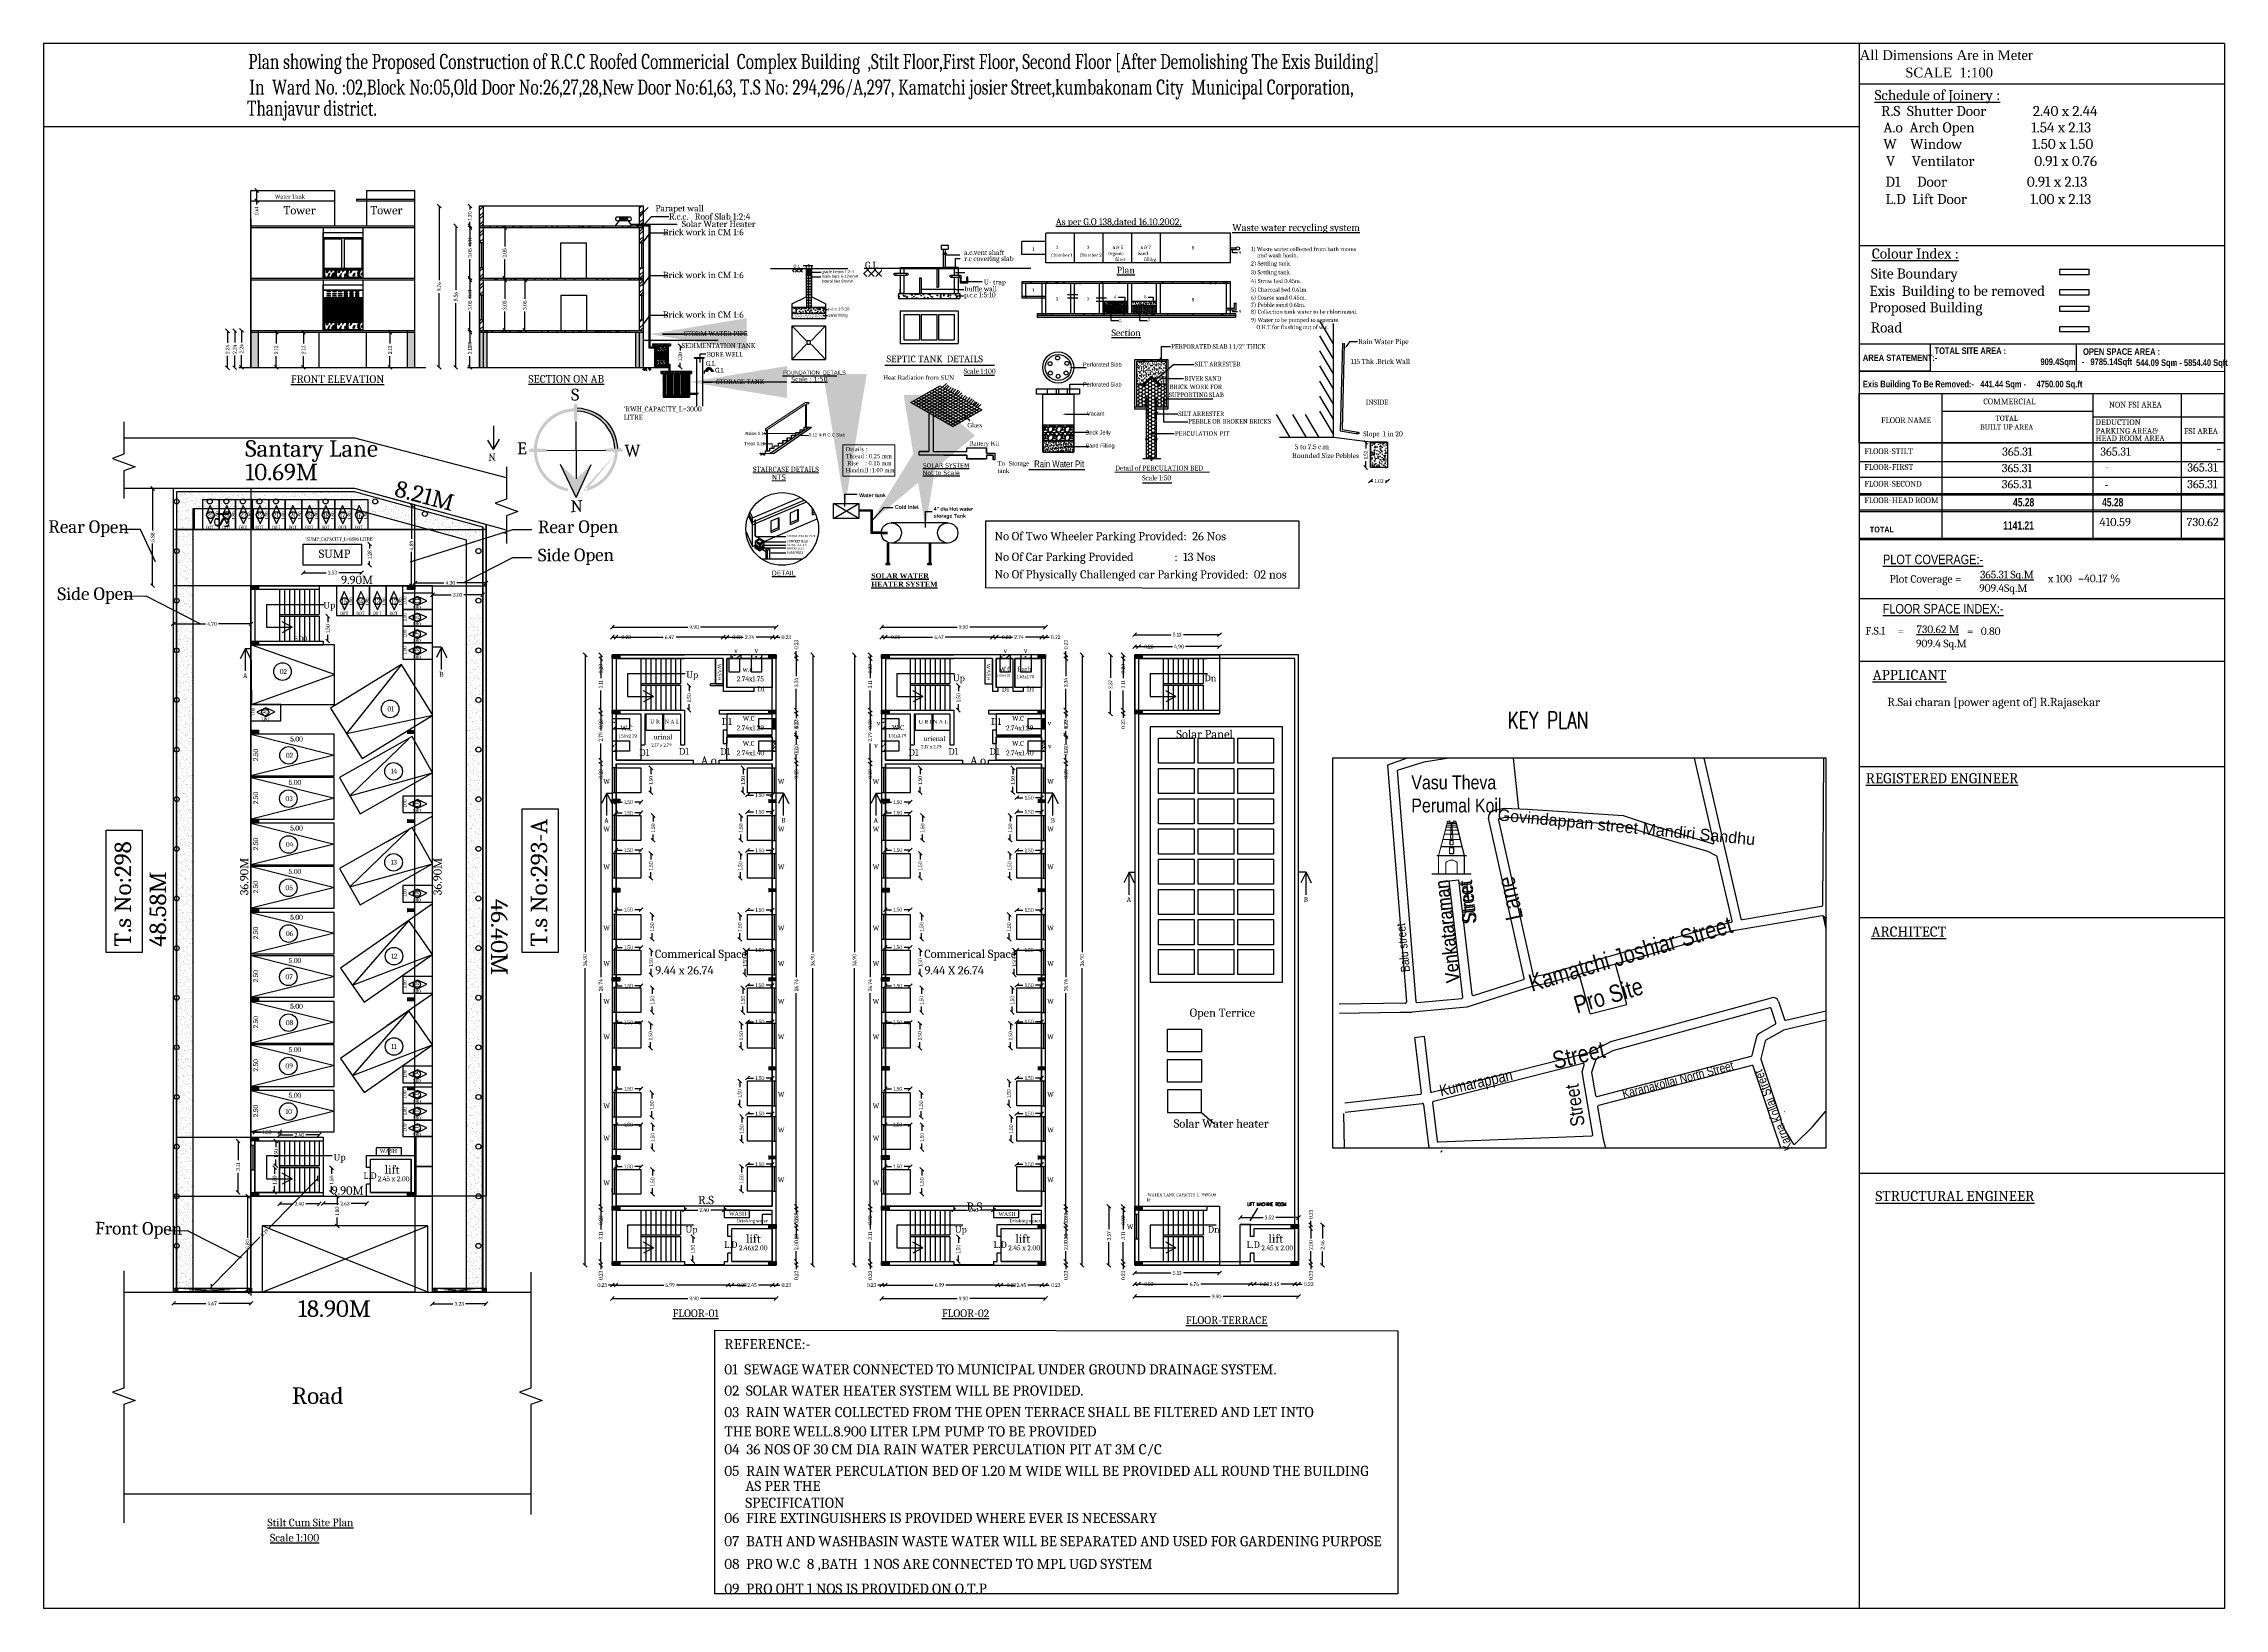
# Model space of a CAD drawing. Header units: metres. Extents: x 54 to 230, y 9 to 104.
# Drawn here: x 54 to 185.8, y 9.4 to 104 of the extents above; entities that cross this region are included whole.
import ezdxf
from ezdxf import colors
from ezdxf.entities.mleader import LeaderData, LeaderLine
from ezdxf.enums import TextEntityAlignment as Align
from ezdxf.math import Vec2, Vec3

# ---------------------------------------------------------------- set-up
doc = ezdxf.new("R2010")
doc.units = ezdxf.units.M
doc.header["$MEASUREMENT"] = 0
doc.linetypes.add('GOST2.303 5', pattern=[24, 20, -1.5, 1, -1.5])
doc.linetypes.add('GOST2.303 6', pattern=[12, 8, -1.5, 1, -1.5])
for name, color, linetype in [('ANGULAR_PARKING_SLOT_1', 6, 'Continuous'), ('AS_AT_SITE', 7, 'Continuous'), ('BLK_1_COVERED_AREA', 140, 'Continuous'), ('BLK_1_FLR_0_ EXIT_WIDTH_DOOR', 7, 'Continuous'), ('BLK_1_FLR_0_EXIT_WIDTH_STAIR', 7, 'Continuous'), ('BLK_1_FLR_0_LIFT_k', 7, 'Continuous'), ('BLK_1_FLR_0_STAIR_1', 7, 'Continuous'), ('BLK_1_FLR_0_STAIR_1_FLIGHT_1', 7, 'Continuous'), ('BLK_1_FLR_0_STAIR_1_FLIGHT_2', 7, 'Continuous'), ('BLK_1_FLR_0_STAIR_1_LANDING_1', 7, 'Continuous'), ('BLK_1_FLR_0_WASH', 7, 'Continuous'), ('BLK_1_FLR_1_ EXIT_WIDTH_ STAIR', 7, 'Continuous'), ('BLK_1_FLR_1_BATH_HT', 3, 'Continuous'), ('BLK_1_FLR_1_BLT_UP_AREA', 7, 'Continuous'), ('BLK_1_FLR_1_DRINKING_WATER', 7, 'Continuous'), ('BLK_1_FLR_1_EXIT_WIDTH_DOOR', 2, 'Continuous'), ('BLK_1_FLR_1_LIFT_k', 7, 'Continuous'), ('BLK_1_FLR_1_REGULAR_ROOM_1', 7, 'Continuous'), ('BLK_1_FLR_1_ROOM_1_LIGHT_VENTILATION_1', 2, 'Continuous'), ('BLK_1_FLR_1_ROOM_1_LIGHT_VENTILATION_10', 2, 'Continuous'), ('BLK_1_FLR_1_ROOM_1_LIGHT_VENTILATION_11', 2, 'Continuous'), ('BLK_1_FLR_1_ROOM_1_LIGHT_VENTILATION_12', 2, 'Continuous'), ('BLK_1_FLR_1_ROOM_1_LIGHT_VENTILATION_13', 2, 'Continuous'), ('BLK_1_FLR_1_ROOM_1_LIGHT_VENTILATION_14', 2, 'Continuous'), ('BLK_1_FLR_1_ROOM_1_LIGHT_VENTILATION_15', 2, 'Continuous'), ('BLK_1_FLR_1_ROOM_1_LIGHT_VENTILATION_16', 2, 'Continuous'), ('BLK_1_FLR_1_ROOM_1_LIGHT_VENTILATION_17', 2, 'Continuous'), ('BLK_1_FLR_1_ROOM_1_LIGHT_VENTILATION_18', 2, 'Continuous'), ('BLK_1_FLR_1_ROOM_1_LIGHT_VENTILATION_19', 2, 'Continuous'), ('BLK_1_FLR_1_ROOM_1_LIGHT_VENTILATION_2', 2, 'Continuous'), ('BLK_1_FLR_1_ROOM_1_LIGHT_VENTILATION_20', 7, 'Continuous'), ('BLK_1_FLR_1_ROOM_1_LIGHT_VENTILATION_3', 2, 'Continuous'), ('BLK_1_FLR_1_ROOM_1_LIGHT_VENTILATION_4', 2, 'Continuous'), ('BLK_1_FLR_1_ROOM_1_LIGHT_VENTILATION_5', 2, 'Continuous'), ('BLK_1_FLR_1_ROOM_1_LIGHT_VENTILATION_6', 2, 'Continuous'), ('BLK_1_FLR_1_ROOM_1_LIGHT_VENTILATION_7', 2, 'Continuous'), ('BLK_1_FLR_1_ROOM_1_LIGHT_VENTILATION_8', 2, 'Continuous'), ('BLK_1_FLR_1_ROOM_1_LIGHT_VENTILATION_9', 2, 'Continuous'), ('BLK_1_FLR_1_ROOM_2_LIGHT_VENTILATION_1', 2, 'Continuous'), ('BLK_1_FLR_1_ROOM_2_LIGHT_VENTILATION_10', 2, 'Continuous'), ('BLK_1_FLR_1_ROOM_2_LIGHT_VENTILATION_11', 2, 'Continuous'), ('BLK_1_FLR_1_ROOM_2_LIGHT_VENTILATION_12', 2, 'Continuous'), ('BLK_1_FLR_1_ROOM_2_LIGHT_VENTILATION_13', 2, 'Continuous'), ('BLK_1_FLR_1_ROOM_2_LIGHT_VENTILATION_14', 2, 'Continuous'), ('BLK_1_FLR_1_ROOM_2_LIGHT_VENTILATION_15', 2, 'Continuous'), ('BLK_1_FLR_1_ROOM_2_LIGHT_VENTILATION_16', 2, 'Continuous'), ('BLK_1_FLR_1_ROOM_2_LIGHT_VENTILATION_17', 2, 'Continuous'), ('BLK_1_FLR_1_ROOM_2_LIGHT_VENTILATION_18', 2, 'Continuous'), ('BLK_1_FLR_1_ROOM_2_LIGHT_VENTILATION_19', 2, 'Continuous'), ('BLK_1_FLR_1_ROOM_2_LIGHT_VENTILATION_2', 2, 'Continuous'), ('BLK_1_FLR_1_ROOM_2_LIGHT_VENTILATION_20', 2, 'Continuous'), ('BLK_1_FLR_1_ROOM_2_LIGHT_VENTILATION_3', 2, 'Continuous'), ('BLK_1_FLR_1_ROOM_2_LIGHT_VENTILATION_4', 2, 'Continuous'), ('BLK_1_FLR_1_ROOM_2_LIGHT_VENTILATION_5', 2, 'Continuous'), ('BLK_1_FLR_1_ROOM_2_LIGHT_VENTILATION_6', 2, 'Continuous'), ('BLK_1_FLR_1_ROOM_2_LIGHT_VENTILATION_7', 2, 'Continuous'), ('BLK_1_FLR_1_ROOM_2_LIGHT_VENTILATION_8', 2, 'Continuous'), ('BLK_1_FLR_1_ROOM_2_LIGHT_VENTILATION_9', 2, 'Continuous'), ('BLK_1_FLR_1_SP_WC', 7, 'Continuous'), ('BLK_1_FLR_1_URINAL', 235, 'Continuous'), ('BLK_1_FLR_1_WASH', 55, 'Continuous'), ('BLK_1_FLR_1_WATER_CLOSET', 1, 'Continuous'), ('BLK_1_FLR_2_ EXIT_WIDTH_ STAIR', 7, 'Continuous'), ('BLK_1_FLR_2_BATH', 3, 'Continuous'), ('BLK_1_FLR_2_BLT_UP_AREA', 18, 'Continuous'), ('BLK_1_FLR_2_DRINKING_WATER', 7, 'Continuous'), ('BLK_1_FLR_2_EXIT_WIDTH_DOOR', 2, 'Continuous'), ('BLK_1_FLR_2_LIFT_k', 7, 'Continuous'), ('BLK_1_FLR_2_REGULAR_ROOM', 7, 'Continuous'), ('BLK_1_FLR_2_ROOF_AREA', 54, 'Continuous'), ('BLK_1_FLR_2_URINAL', 235, 'Continuous'), ('BLK_1_FLR_2_WASH', 55, 'Continuous'), ('BLK_1_FLR_2_WATER_CLOSET', 1, 'Continuous'), ('BLK_1_HT_OF_BLDG', 7, 'Continuous'), ('BLK_1_LVL_0_FRONT_SETBACK', 2, 'Continuous'), ('BLK_1_LVL_0_REAR_SETBACK', 11, 'Continuous'), ('BLK_1_LVL_0_SIDE_SETBACK1', 171, 'Continuous'), ('BLK_1_LVL_0_SIDE_SETBACK2', 102, 'Continuous'), ('BLK_1_PARAPET_HT', 233, 'Continuous'), ('BLK_1_ROOF_WATER_TANK_HT', 235, 'Continuous'), ('BLK_1_STAIR_HEADROOM', 1, 'Continuous'), ('COMPOUNDWALL', 1, 'Continuous'), ('DA_PARKING', 1, 'Continuous'), ('DIST_EXIT', 7, 'Continuous'), ('FMB_OR_PLR', 7, 'Continuous'), ('MAIN_GATE', 57, 'Continuous'), ('NORTH_DIRECTION', 7, 'Continuous'), ('PARKING_SLOT', 30, 'Continuous'), ('PER_AISLE_WIDTH', 7, 'Continuous'), ('PLOT_BOUNDARY', 70, 'Continuous'), ('RWH', 130, 'Continuous'), ('SEPTIC_TANK_1', 146, 'Continuous'), ('SOLAR_PANEL', 7, 'Continuous'), ('SOLAR_WATER_HEATER', 1, 'Continuous'), ('SUPER_IMPOSED', 7, 'Continuous'), ('TOILET_VENTILATION', 6, 'Continuous'), ('TRANSFORMER_YARD', 7, 'Continuous'), ('TWO_WHEELER_DRIVE_WAY', 7, 'Continuous'), ('TWO_WHEELER_PARKING', 2, 'Continuous'), ('UG_SUMP', 194, 'Continuous'), ('WATER_TANK_CALCULATION', 146, 'Continuous'), ('WICKET_GATE', 57, 'Continuous')]:
    doc.layers.add(name, color=color, linetype=linetype)
for name, color, linetype, plot in [('BLK_1_FLR_0__STILT_HEIGHT', 201, 'Continuous', False), ('BLK_1_FLR_0_BLT_UP_AREA', 7, 'Continuous', False), ('BLK_1_FLR_0_BLT_UP_AREA_DEDUCT', 7, 'Continuous', False), ('BLK_1_FLR_0_STILT_PARKING', 13, 'Continuous', False), ('BLK_1_LVL_0_BLDG_FOOT_PRINT', 13, 'Continuous', False), ('DRIVE_WAY', 254, 'Continuous', False), ('LOCATION_PLAN', 7, 'Continuous', False)]:
    doc.layers.add(name, color=color, linetype=linetype, plot=plot)
doc.layers.add('Land Marks', color=7, linetype='Continuous', lineweight=25)
doc.styles.add('15', font='swissc.ttf', dxfattribs={"height": 15})
doc.styles.add('ANAND', font='times.ttf')
doc.styles.add('DGDG', font='ARIALNB.TTF', dxfattribs={"height": 12})
doc.styles.add('DIMTEXT', font='isocp.shx')
doc.styles.add('ROMANT', font='ARIALN.TTF')
doc.styles.add('RS1', font='romans.shx', dxfattribs={"width": 0.75})
doc.styles.get("Standard").update_dxf_attribs({"font": 'Cambria.ttf'})
doc.styles.add('STYLE 3', font='ARIALN.TTF')
doc.styles.add('STYLE1', font='swissk.ttf')
doc.styles.add('style2', font='swissc.ttf', dxfattribs={"height": 12})
doc.styles.add('TI', font='times.ttf')
doc.styles.add('Title Block', font='swissc.ttf')
doc.dimstyles.new('Copy of COPY STANDARD', dxfattribs={"dimtxt": 12, "dimasz": 8, "dimexe": 0.18, "dimexo": 0.0625, "dimgap": 2, "dimtad": 0, "dimdec": 3, "dimzin": 0, "dimdsep": 46, "dimlunit": 4, "dimtxsty": 'DGDG', "dimblk": 'OBLIQUE', "dimcen": 0.09, "dimdle": 3, "dimse1": 1, "dimse2": 1, "dimclrd": 256, "dimclrt": 256, "dimadec": 0, "dimazin": 0, "dimtfac": 1, "dimtdec": 3, "dimtix": 1, "dimtofl": 0, "dimtmove": 0, "dimatfit": 0, "dimfxl": 0, "dimtolj": 1, "dimtzin": 0, "dimarcsym": 0})
doc.dimstyles.get("Standard").update_dxf_attribs({"dimtxt": 0.23, "dimasz": 0.23, "dimexe": 0.18, "dimexo": 0.0625, "dimgap": 0.09, "dimtad": 0, "dimzin": 0, "dimdsep": 46, "dimtxsty": 'Standard', "dimblk": 'OBLIQUE', "dimcen": 0.09, "dimse1": 1, "dimse2": 1, "dimadec": 0, "dimazin": 0, "dimtfac": 1, "dimtofl": 0, "dimtmove": 0, "dimatfit": 3, "dimldrblk": 'OBLIQUE', "dimfxl": 0, "dimtolj": 1, "dimtzin": 0, "dimarcsym": 0})
doc.dimstyles.new('STANDARD$7', dxfattribs={"dimtxt": 200, "dimasz": 200, "dimexe": 4, "dimexo": 0.0625, "dimgap": 0.09, "dimtad": 0, "dimtih": 1, "dimtoh": 1, "dimdec": 0, "dimzin": 3, "dimdsep": 46, "dimlunit": 3, "dimtxsty": 'Standard', "dimcen": 0.09, "dimadec": 0, "dimazin": 0, "dimtfac": 1, "dimtdec": 0, "dimtofl": 0, "dimtmove": 0, "dimatfit": 3, "dimfxl": 0, "dimtolj": 1, "dimtzin": 0, "dimarcsym": 0})
pattern_1 = [(63.43495, (-32.7125, -758.68916), (-0.19984208, 0.59952623), [0.24825581, -0.14895349, 0.24825581, -0.14895349, 0.09930233, -0.21651282]), (63.43495, (-32.72493, -758.67675), (-0.19984208, 0.59952623), [0.19860465, -0.24825581, 0.14895349, -0.14895349, 0.17377907, -0.19168724]), (63.43495, (-32.72493, -758.6395), (-0.19984208, 0.59952623), [0.14895349, -0.29790698, 0.09930233, -0.14895349, 0.22343023, -0.19168724]), (63.43495, (-32.6877, -758.67675), (-0.19984208, 0.59952623), [0.1489535, -0.29790698, 0.1241279, -0.53924538]), (63.43495, (-32.65045, -758.6395), (-0.19984208, 0.59952623), [0.07447674, -0.37238372, 0.04965116, -0.61372212]), (63.43495, (-32.7125, -758.57744), (-0.19984208, 0.59952623), [0.04965116, -0.37238372, 0.04965116, -0.19860465, 0.1241279, -0.31581515]), (63.43495, (-32.4891, -758.6147), (-0.19984208, 0.59952623), [0.2482558, -0.37238372, 0.29790698, -0.19665236]), (63.43495, (-32.4891, -758.6519), (-0.19984208, 0.59952623), [0.34755814, -0.2482558, 0.37238372, -0.1470012]), (63.43495, (-32.46426, -758.6395), (-0.19984208, 0.59952623), [0.3972093, -0.19860465, 0.29790698, -0.21651282]), (63.43495, (-32.427, -758.60227), (-0.19984208, 0.59952623), [0.2482558, -0.34755814, 0.19860465, -0.31581515]), (63.43495, (-32.46426, -758.5278), (-0.19984208, 0.59952623), [0.1241279, -0.49651163, 0.1489535, -0.34064073]), (63.43495, (-32.3898, -758.56503), (-0.19984208, 0.59952623), [0.09930233, -0.49651163, 0.09930233, -0.41511747])]
pattern_2 = [(63.43495, (-32.7125, -755.52916), (-0.19984208, 0.59952623), [0.24825581, -0.14895349, 0.24825581, -0.14895349, 0.09930233, -0.21651282]), (63.43495, (-32.72493, -755.51675), (-0.19984208, 0.59952623), [0.19860465, -0.24825581, 0.14895349, -0.14895349, 0.17377907, -0.19168724]), (63.43495, (-32.72493, -755.4795), (-0.19984208, 0.59952623), [0.14895349, -0.29790698, 0.09930233, -0.14895349, 0.22343023, -0.19168724]), (63.43495, (-32.6877, -755.51675), (-0.19984208, 0.59952623), [0.1489535, -0.29790698, 0.1241279, -0.53924538]), (63.43495, (-32.65045, -755.4795), (-0.19984208, 0.59952623), [0.07447674, -0.37238372, 0.04965116, -0.61372212]), (63.43495, (-32.7125, -755.41744), (-0.19984208, 0.59952623), [0.04965116, -0.37238372, 0.04965116, -0.19860465, 0.1241279, -0.31581515]), (63.43495, (-32.4891, -755.4547), (-0.19984208, 0.59952623), [0.2482558, -0.37238372, 0.29790698, -0.19665236]), (63.43495, (-32.4891, -755.4919), (-0.19984208, 0.59952623), [0.34755814, -0.2482558, 0.37238372, -0.1470012]), (63.43495, (-32.46426, -755.4795), (-0.19984208, 0.59952623), [0.3972093, -0.19860465, 0.29790698, -0.21651282]), (63.43495, (-32.427, -755.44227), (-0.19984208, 0.59952623), [0.2482558, -0.34755814, 0.19860465, -0.31581515]), (63.43495, (-32.46426, -755.3678), (-0.19984208, 0.59952623), [0.1241279, -0.49651163, 0.1489535, -0.34064073]), (63.43495, (-32.3898, -755.40503), (-0.19984208, 0.59952623), [0.09930233, -0.49651163, 0.09930233, -0.41511747])]
pattern_3 = [(50, (-819.0628, -67.1397), (0.64553416, -0.05647692), [0.0675, -0.7425]), (355, (-819.0628, -67.1397), (-0.1248762, 0.6769729), [0.054, -0.594]), (100.451444, (-819.00903, -67.1444), (0.52065796, 0.620496), [0.05736617, -0.6310279]), (46.1842, (-819.0628, -66.9597), (0.9605172, -0.14896735), [0.10125, -1.11375]), (96.63564, (-818.9828, -66.9721), (0.84119575, 0.8767067), [0.0860493, -0.9465424]), (351.18416, (-819.0628, -66.9597), (0.8411958, 0.8767067), [0.081, -0.891]), (21, (-818.9728, -67.0047), (0.53721635, -0.362357), [0.0675, -0.7425]), (326, (-818.9728, -67.0047), (0.2189838, 0.65263504), [0.054, -0.594]), (71.451445, (-818.92806, -67.0349), (0.75620014, 0.29027804), [0.05736617, -0.6310279]), (37.5, (-819.06283, -67.1397), (0.01094387, 0.29960447), [0, -0.5868, 0, -0.603, 0, -0.59625]), (7.5, (-819.06283, -67.1397), (0.23676258, 0.35497054), [0, -0.3438, 0, -0.5733, 0, -0.22725]), (327.5, (-819.26353, -67.1397), (0.48044019, -0.020299385), [0, -0.225, 0, -0.702, 0, -0.9315]), (317.5, (-819.35353, -67.1397), (0.52486755, 0.09009448), [0, -0.2925, 0, -0.4662, 0, -0.6615])]
pattern_4 = [(45, (22.35443, 70.7191), (-0.07907485, 0.07907485), []), (45, (22.40715, 70.7191), (-0.07907485, 0.07907485), [])]
pattern_5 = [(37.5, (346.41695, -555.58679), (-0.004800094, 0.146823971), [0, -0.115824, 0, -0.12954, 0, -0.123825]), (7.5, (346.41695, -555.58679), (0.134856985, 0.21504753), [0, -0.062484, 0, -0.104394, 0, -0.040005]), (327.5, (346.32322, -555.58679), (0.23729771, 0.000431155), [0, -0.0381, 0, -0.13716, 0, -0.17907]), (317.5, (346.32322, -555.58679), (0.229066936, 0.0668788), [0, -0.01905, 0, -0.089916, 0, -0.10287])]
pattern_6 = [(0, (346.416946, -555.58679), (0.09525, 0.0549926), [0.0635, -0.127]), (120, (346.416946, -555.58679), (-0.0952499886, 0.0549926197), [0.0635, -0.127]), (60, (346.416946, -555.58679), (1.14e-08, 0.1099852197), [-0.127, 0.0635])]
pattern_7 = [(37.5, (412.24594, -519.65578), (-0.004800094, 0.146823971), [0, -0.115824, 0, -0.12954, 0, -0.123825]), (7.5, (412.24594, -519.65578), (0.134856985, 0.21504753), [0, -0.062484, 0, -0.104394, 0, -0.040005]), (327.5, (412.15222, -519.65578), (0.23729771, 0.000431155), [0, -0.0381, 0, -0.13716, 0, -0.17907]), (317.5, (412.15222, -519.65578), (0.229066936, 0.0668788), [0, -0.01905, 0, -0.089916, 0, -0.10287])]
pattern_8 = [(50, (412.24594, -519.6558), (0.91092334, -0.0796954), [0.09525, -1.04775]), (355, (412.2459, -519.6558), (-0.1762141, 0.9552832), [0.0762, -0.8382]), (100.451, (412.32185, -519.6624), (0.7347125, 0.8755834), [0.08095, -0.89045]), (46.1842, (412.2459, -519.4018), (1.3553952, -0.2102116), [0.142875, -1.571625]), (96.6356, (412.3589, -519.4193), (1.1870212, 1.2371278), [0.121425, -1.335675]), (351.184, (412.246, -519.4018), (1.187023, 1.2371256), [0.1143, -1.2573]), (21, (412.37294, -519.4653), (0.7580744, -0.5113276), [0.09525, -1.04775]), (326, (412.3729, -519.4653), (0.3090101, 0.9209398), [0.0762, -0.8382]), (71.4514, (412.4361, -519.5079), (1.0670825, 0.4096143), [0.08095, -0.89045]), (37.5, (412.24594, -519.65578), (0.01544302, 0.4227752), [0, -0.82804, 0, -0.8509, 0, -0.841375]), (7.5, (412.24594, -519.65578), (0.3340983, 0.50090287), [0, -0.48514, 0, -0.80899, 0, -0.320675]), (327.5, (411.96273, -519.65578), (0.67795298, -0.02864372), [0, -0.3175, 0, -0.9906, 0, -1.31445]), (317.5, (411.83573, -519.6558), (0.7406459, 0.12713246), [0, -0.41275, 0, -0.65786, 0, -0.93345])]
pattern_9 = [(50, (11463.0838, -354.5951), (0.462749059, -0.040485277), [0.048387, -0.532257]), (355, (11463.0838, -354.5951), (-0.08951829, 0.485284387), [0.0387096, -0.425807084]), (100.4514447, (11463.1224, -354.59847), (0.373230768, 0.44479909), [0.041122622, -0.452349221]), (46.1842, (11463.0838, -354.46606), (0.688540764, -0.106787513), [0.0725805, -0.7983855]), (96.6355576, (11463.1412, -354.47496), (0.6030065, 0.628462356), [0.06168396, -0.678524445]), (351.184151, (11463.0838, -354.46606), (0.6030065, 0.628462356), [0.058064316, -0.63870772]), (21, (11463.14833, -354.4983), (0.385100554, -0.259753603), [0.048387, -0.532257]), (326, (11463.14833, -354.4983), (0.156977152, 0.467837434), [0.0387096, -0.4258056]), (71.451445, (11463.18042, -354.51996), (0.542077705, 0.208083833), [0.041122622, -0.452348442]), (37.5, (11463.08382, -354.5951), (0.0078450523, 0.2147697987), [0, -0.42064432, 0, -0.4322572, 0, -0.4274185]), (7.5, (11463.08382, -354.5951), (0.169721943, 0.25445866), [0, -0.24645112, 0, -0.41096692, 0, -0.1629029]), (327.5, (11462.93994, -354.5951), (0.3444001117, -0.0145510097), [0, -0.16129, 0, -0.5032248, 0, -0.6677406]), (317.5, (11462.87543, -354.5951), (0.376248121, 0.064583287), [0, -0.209677, 0, -0.33419288, 0, -0.4741926])]
pattern_10 = [(45, (16.27238, -3e-14), (-0.1767767, 0.1767767), []), (45, (16.44916, -3e-14), (-0.1767767, 0.1767767), [0.125, -0.0625])]

# ---------------------------------------------------------------- blocks, each defined once
blk = doc.blocks.new('_Oblique')
at = {"color": 0, "linetype": 'ByBlock', "lineweight": -2}
blk.add_line((-0.5, -0.5), (0.5, 0.5), dxfattribs=at)
blk = doc.blocks.new('*D156')
at = {"color": 0, "lineweight": -2, "ltscale": 0.25}
for p, q in [((88.4, 68.09), (88.63, 68.09)), ((88.63, 68.09), (88.86, 68.09))]:
    blk.add_line(p, q, dxfattribs=at)
at = {"color": 0, "lineweight": -2, "ltscale": 0.25, "xscale": 0.23, "yscale": 0.23, "zscale": 0.23, "rotation": 180}
blk.add_blockref('_Oblique', (88.4, 68.09), dxfattribs=at)
at = {"color": 0, "lineweight": -2, "ltscale": 0.25, "xscale": 0.23, "yscale": 0.23, "zscale": 0.23}
blk.add_blockref('_Oblique', (88.63, 68.09), dxfattribs=at)
at = {"color": 0, "lineweight": 25, "ltscale": 0.25, "insert": (89.24, 68.09), "char_height": 0.23, "attachment_point": 5}
blk.add_mtext('\\A1;0.23', dxfattribs=at)
blk = doc.blocks.new('*D157')
at = {"color": 0, "lineweight": -2, "ltscale": 0.25}
for p, q in [((88.63, 68.09), (91.48, 68.09)), ((95.1, 68.09), (92.25, 68.09))]:
    blk.add_line(p, q, dxfattribs=at)
at = {"color": 0, "lineweight": -2, "ltscale": 0.25, "xscale": 0.23, "yscale": 0.23, "zscale": 0.23, "rotation": 180}
blk.add_blockref('_Oblique', (88.63, 68.09), dxfattribs=at)
at = {"color": 0, "lineweight": -2, "ltscale": 0.25, "xscale": 0.23, "yscale": 0.23, "zscale": 0.23}
blk.add_blockref('_Oblique', (95.1, 68.09), dxfattribs=at)
at = {"color": 0, "lineweight": 25, "ltscale": 0.25, "insert": (91.86, 68.09), "char_height": 0.23, "attachment_point": 5}
blk.add_mtext('\\A1;6.47', dxfattribs=at)
blk = doc.blocks.new('*D158')
at = {"color": 0, "lineweight": -2, "ltscale": 0.25}
for p, q in [((95.1, 68.09), (95.33, 68.09)), ((95.33, 68.09), (95.56, 68.09))]:
    blk.add_line(p, q, dxfattribs=at)
at = {"color": 0, "lineweight": -2, "ltscale": 0.25, "xscale": 0.23, "yscale": 0.23, "zscale": 0.23, "rotation": 180}
blk.add_blockref('_Oblique', (95.1, 68.09), dxfattribs=at)
at = {"color": 0, "lineweight": -2, "ltscale": 0.25, "xscale": 0.23, "yscale": 0.23, "zscale": 0.23}
blk.add_blockref('_Oblique', (95.33, 68.09), dxfattribs=at)
at = {"color": 0, "lineweight": 25, "ltscale": 0.25, "insert": (95.94, 68.09), "char_height": 0.23, "attachment_point": 5}
blk.add_mtext('\\A1;0.23', dxfattribs=at)
blk = doc.blocks.new('*D159')
at = {"color": 0, "lineweight": -2, "ltscale": 0.25}
for p, q in [((95.33, 68.09), (96.31, 68.09)), ((98.07, 68.09), (97.09, 68.09))]:
    blk.add_line(p, q, dxfattribs=at)
at = {"color": 0, "lineweight": -2, "ltscale": 0.25, "xscale": 0.23, "yscale": 0.23, "zscale": 0.23, "rotation": 180}
blk.add_blockref('_Oblique', (95.33, 68.09), dxfattribs=at)
at = {"color": 0, "lineweight": -2, "ltscale": 0.25, "xscale": 0.23, "yscale": 0.23, "zscale": 0.23}
blk.add_blockref('_Oblique', (98.07, 68.09), dxfattribs=at)
at = {"color": 0, "lineweight": 25, "ltscale": 0.25, "insert": (96.7, 68.09), "char_height": 0.23, "attachment_point": 5}
blk.add_mtext('\\A1;2.74', dxfattribs=at)
blk = doc.blocks.new('*D160')
at = {"color": 0, "lineweight": -2, "ltscale": 0.25}
for p, q in [((98.07, 68.09), (98.3, 68.09)), ((98.3, 68.09), (98.53, 68.09))]:
    blk.add_line(p, q, dxfattribs=at)
at = {"color": 0, "lineweight": -2, "ltscale": 0.25, "xscale": 0.23, "yscale": 0.23, "zscale": 0.23, "rotation": 180}
blk.add_blockref('_Oblique', (98.07, 68.09), dxfattribs=at)
at = {"color": 0, "lineweight": -2, "ltscale": 0.25, "xscale": 0.23, "yscale": 0.23, "zscale": 0.23}
blk.add_blockref('_Oblique', (98.3, 68.09), dxfattribs=at)
at = {"color": 0, "lineweight": 25, "ltscale": 0.25, "insert": (98.91, 68.09), "char_height": 0.23, "attachment_point": 5}
blk.add_mtext('\\A1;0.23', dxfattribs=at)
blk = doc.blocks.new('*D161')
at = {"color": 0, "lineweight": -2, "ltscale": 0.25}
for p, q in [((88.4, 68.7), (92.96, 68.7)), ((98.3, 68.7), (93.74, 68.7))]:
    blk.add_line(p, q, dxfattribs=at)
at = {"color": 0, "lineweight": -2, "ltscale": 0.25, "xscale": 0.23, "yscale": 0.23, "zscale": 0.23, "rotation": 180}
blk.add_blockref('_Oblique', (88.4, 68.7), dxfattribs=at)
at = {"color": 0, "lineweight": -2, "ltscale": 0.25, "xscale": 0.23, "yscale": 0.23, "zscale": 0.23}
blk.add_blockref('_Oblique', (98.3, 68.7), dxfattribs=at)
at = {"color": 0, "lineweight": 25, "ltscale": 0.25, "insert": (93.35, 68.7), "char_height": 0.23, "attachment_point": 5}
blk.add_mtext('\\A1;9.90', dxfattribs=at)
blk = doc.blocks.new('*D15')
at = {"color": 0, "lineweight": -2, "ltscale": 0.25}
for p, q in [((87.7, 67.02), (87.7, 66.79)), ((87.7, 66.79), (87.7, 66.56))]:
    blk.add_line(p, q, dxfattribs=at)
at = {"color": 0, "lineweight": -2, "ltscale": 0.25, "xscale": 0.23, "yscale": 0.23, "zscale": 0.23}
for p, rotation in [((87.7, 67.02), 90), ((87.7, 66.79), 270)]:
    blk.add_blockref('_Oblique', p, dxfattribs=dict(at, rotation=rotation))
at = {"color": 0, "lineweight": 25, "ltscale": 0.25, "insert": (87.7, 66.18), "char_height": 0.23, "attachment_point": 5, "rotation": 90}
blk.add_mtext('\\A1;0.23', dxfattribs=at)
blk = doc.blocks.new('*D162')
at = {"color": 0, "lineweight": -2, "ltscale": 0.25}
for p, q in [((87.7, 66.79), (87.7, 65.62)), ((87.7, 63.68), (87.7, 64.86))]:
    blk.add_line(p, q, dxfattribs=at)
at = {"color": 0, "lineweight": -2, "ltscale": 0.25, "xscale": 0.23, "yscale": 0.23, "zscale": 0.23}
for p, rotation in [((87.7, 66.79), 90), ((87.7, 63.68), 270)]:
    blk.add_blockref('_Oblique', p, dxfattribs=dict(at, rotation=rotation))
at = {"color": 0, "lineweight": 25, "ltscale": 0.25, "insert": (87.7, 65.24), "char_height": 0.23, "attachment_point": 5, "rotation": 90}
blk.add_mtext('\\A1;3.11', dxfattribs=at)
blk = doc.blocks.new('*D163')
at = {"color": 0, "lineweight": -2, "ltscale": 0.25}
for p, q in [((87.7, 63.68), (87.7, 63.45)), ((87.7, 63.45), (87.7, 63.22))]:
    blk.add_line(p, q, dxfattribs=at)
at = {"color": 0, "lineweight": -2, "ltscale": 0.25, "xscale": 0.23, "yscale": 0.23, "zscale": 0.23}
for p, rotation in [((87.7, 63.68), 90), ((87.7, 63.45), 270)]:
    blk.add_blockref('_Oblique', p, dxfattribs=dict(at, rotation=rotation))
at = {"color": 0, "lineweight": 25, "ltscale": 0.25, "insert": (87.7, 62.84), "char_height": 0.23, "attachment_point": 5, "rotation": 90}
blk.add_mtext('\\A1;0.23', dxfattribs=at)
blk = doc.blocks.new('*D164')
at = {"color": 0, "lineweight": -2, "ltscale": 0.25}
for p, q in [((87.7, 63.45), (87.7, 62.45)), ((87.7, 60.66), (87.7, 61.67))]:
    blk.add_line(p, q, dxfattribs=at)
at = {"color": 0, "lineweight": -2, "ltscale": 0.25, "xscale": 0.23, "yscale": 0.23, "zscale": 0.23}
for p, rotation in [((87.7, 63.45), 90), ((87.7, 60.66), 270)]:
    blk.add_blockref('_Oblique', p, dxfattribs=dict(at, rotation=rotation))
at = {"color": 0, "lineweight": 25, "ltscale": 0.25, "insert": (87.7, 62.06), "char_height": 0.23, "attachment_point": 5, "rotation": 90}
blk.add_mtext('\\A1;2.79', dxfattribs=at)
blk = doc.blocks.new('*D165')
at = {"color": 0, "lineweight": -2, "ltscale": 0.25}
for p, q in [((87.7, 60.66), (87.7, 60.43)), ((87.7, 60.43), (87.7, 60.2))]:
    blk.add_line(p, q, dxfattribs=at)
at = {"color": 0, "lineweight": -2, "ltscale": 0.25, "xscale": 0.23, "yscale": 0.23, "zscale": 0.23}
for p, rotation in [((87.7, 60.66), 90), ((87.7, 60.43), 270)]:
    blk.add_blockref('_Oblique', p, dxfattribs=dict(at, rotation=rotation))
at = {"color": 0, "lineweight": 25, "ltscale": 0.25, "insert": (87.7, 59.82), "char_height": 0.23, "attachment_point": 5, "rotation": 90}
blk.add_mtext('\\A1;0.23', dxfattribs=at)
blk = doc.blocks.new('*D166')
at = {"color": 0, "lineweight": -2, "ltscale": 0.25}
for p, q in [((87.7, 60.43), (87.7, 47.55)), ((87.7, 33.69), (87.7, 46.58))]:
    blk.add_line(p, q, dxfattribs=at)
at = {"color": 0, "lineweight": -2, "ltscale": 0.25, "xscale": 0.23, "yscale": 0.23, "zscale": 0.23}
for p, rotation in [((87.7, 60.43), 90), ((87.7, 33.69), 270)]:
    blk.add_blockref('_Oblique', p, dxfattribs=dict(at, rotation=rotation))
at = {"color": 0, "lineweight": 25, "ltscale": 0.25, "insert": (87.7, 47.06), "char_height": 0.23, "attachment_point": 5, "rotation": 90}
blk.add_mtext('\\A1;26.74', dxfattribs=at)
blk = doc.blocks.new('*D167')
at = {"color": 0, "lineweight": -2, "ltscale": 0.25}
for p, q in [((87.7, 33.69), (87.7, 33.46)), ((87.7, 33.46), (87.7, 33.23))]:
    blk.add_line(p, q, dxfattribs=at)
at = {"color": 0, "lineweight": -2, "ltscale": 0.25, "xscale": 0.23, "yscale": 0.23, "zscale": 0.23}
for p, rotation in [((87.7, 33.69), 90), ((87.7, 33.46), 270)]:
    blk.add_blockref('_Oblique', p, dxfattribs=dict(at, rotation=rotation))
at = {"color": 0, "lineweight": 25, "ltscale": 0.25, "insert": (87.7, 32.85), "char_height": 0.23, "attachment_point": 5, "rotation": 90}
blk.add_mtext('\\A1;0.23', dxfattribs=at)
blk = doc.blocks.new('*D168')
at = {"color": 0, "lineweight": -2, "ltscale": 0.25}
for p, q in [((87.7, 33.46), (87.7, 32.29)), ((87.7, 30.35), (87.7, 31.53))]:
    blk.add_line(p, q, dxfattribs=at)
at = {"color": 0, "lineweight": -2, "ltscale": 0.25, "xscale": 0.23, "yscale": 0.23, "zscale": 0.23}
for p, rotation in [((87.7, 33.46), 90), ((87.7, 30.35), 270)]:
    blk.add_blockref('_Oblique', p, dxfattribs=dict(at, rotation=rotation))
at = {"color": 0, "lineweight": 25, "ltscale": 0.25, "insert": (87.7, 31.91), "char_height": 0.23, "attachment_point": 5, "rotation": 90}
blk.add_mtext('\\A1;3.11', dxfattribs=at)
blk = doc.blocks.new('*D169')
at = {"color": 0, "lineweight": -2, "ltscale": 0.25}
for p, q in [((87.7, 30.35), (87.7, 30.12)), ((87.7, 30.12), (87.7, 29.89))]:
    blk.add_line(p, q, dxfattribs=at)
at = {"color": 0, "lineweight": -2, "ltscale": 0.25, "xscale": 0.23, "yscale": 0.23, "zscale": 0.23}
for p, rotation in [((87.7, 30.35), 90), ((87.7, 30.12), 270)]:
    blk.add_blockref('_Oblique', p, dxfattribs=dict(at, rotation=rotation))
at = {"color": 0, "lineweight": 25, "ltscale": 0.25, "insert": (87.7, 29.51), "char_height": 0.23, "attachment_point": 5, "rotation": 90}
blk.add_mtext('\\A1;0.23', dxfattribs=at)
blk = doc.blocks.new('*D16')
at = {"color": 0, "lineweight": -2, "ltscale": 0.25}
for p, q in [((86.76, 67.02), (86.76, 49.05)), ((86.76, 30.12), (86.76, 48.09))]:
    blk.add_line(p, q, dxfattribs=at)
at = {"color": 0, "lineweight": -2, "ltscale": 0.25, "xscale": 0.23, "yscale": 0.23, "zscale": 0.23}
for p, rotation in [((86.76, 67.02), 90), ((86.76, 30.12), 270)]:
    blk.add_blockref('_Oblique', p, dxfattribs=dict(at, rotation=rotation))
at = {"color": 0, "lineweight": 25, "ltscale": 0.25, "insert": (86.76, 48.57), "char_height": 0.23, "attachment_point": 5, "rotation": 90}
blk.add_mtext('\\A1;36.90', dxfattribs=at)
blk = doc.blocks.new('*D170')
at = {"color": 0, "lineweight": -2, "ltscale": 0.25}
for p, q in [((99.52, 67.02), (99.52, 67.25)), ((99.52, 66.79), (99.52, 67.02))]:
    blk.add_line(p, q, dxfattribs=at)
at = {"color": 0, "lineweight": -2, "ltscale": 0.25, "xscale": 0.23, "yscale": 0.23, "zscale": 0.23}
for p, rotation in [((99.52, 67.02), 90), ((99.52, 66.79), 270)]:
    blk.add_blockref('_Oblique', p, dxfattribs=dict(at, rotation=rotation))
at = {"color": 0, "lineweight": 25, "ltscale": 0.25, "insert": (99.52, 67.64), "char_height": 0.23, "attachment_point": 5, "rotation": 90}
blk.add_mtext('\\A1;0.23', dxfattribs=at)
blk = doc.blocks.new('*D171')
at = {"color": 0, "lineweight": -2, "ltscale": 0.25}
for p, q in [((99.52, 67.02), (99.52, 65.74)), ((99.52, 63.68), (99.52, 64.96))]:
    blk.add_line(p, q, dxfattribs=at)
at = {"color": 0, "lineweight": -2, "ltscale": 0.25, "xscale": 0.23, "yscale": 0.23, "zscale": 0.23}
for p, rotation in [((99.52, 67.02), 90), ((99.52, 63.68), 270)]:
    blk.add_blockref('_Oblique', p, dxfattribs=dict(at, rotation=rotation))
at = {"color": 0, "lineweight": 25, "ltscale": 0.25, "insert": (99.52, 65.35), "char_height": 0.23, "attachment_point": 5, "rotation": 90}
blk.add_mtext('\\A1;3.34', dxfattribs=at)
blk = doc.blocks.new('*D172')
at = {"color": 0, "lineweight": -2, "ltscale": 0.25}
for p, q in [((99.52, 63.68), (99.52, 63.45)), ((99.52, 63.45), (99.52, 63.22))]:
    blk.add_line(p, q, dxfattribs=at)
at = {"color": 0, "lineweight": -2, "ltscale": 0.25, "xscale": 0.23, "yscale": 0.23, "zscale": 0.23}
for p, rotation in [((99.52, 63.68), 90), ((99.52, 63.45), 270)]:
    blk.add_blockref('_Oblique', p, dxfattribs=dict(at, rotation=rotation))
at = {"color": 0, "lineweight": 25, "ltscale": 0.25, "insert": (99.52, 62.84), "char_height": 0.23, "attachment_point": 5, "rotation": 90}
blk.add_mtext('\\A1;0.23', dxfattribs=at)
blk = doc.blocks.new('*D173')
at = {"color": 0, "lineweight": -2, "ltscale": 0.25}
for p, q in [((99.52, 63.45), (99.52, 63.19)), ((99.52, 62.17), (99.52, 62.43))]:
    blk.add_line(p, q, dxfattribs=at)
at = {"color": 0, "lineweight": -2, "ltscale": 0.25, "xscale": 0.23, "yscale": 0.23, "zscale": 0.23}
for p, rotation in [((99.52, 63.45), 90), ((99.52, 62.17), 270)]:
    blk.add_blockref('_Oblique', p, dxfattribs=dict(at, rotation=rotation))
at = {"color": 0, "lineweight": 25, "ltscale": 0.25, "insert": (99.52, 62.81), "char_height": 0.23, "attachment_point": 5, "rotation": 90}
blk.add_mtext('\\A1;1.29', dxfattribs=at)
blk = doc.blocks.new('*D174')
at = {"color": 0, "lineweight": -2, "ltscale": 0.25}
for p, q in [((99.52, 62.17), (99.52, 62.4)), ((99.52, 62.06), (99.52, 61.6))]:
    blk.add_line(p, q, dxfattribs=at)
at = {"color": 0, "lineweight": -2, "ltscale": 0.25, "xscale": 0.23, "yscale": 0.23, "zscale": 0.23}
for p, rotation in [((99.52, 62.17), 270), ((99.52, 62.06), 90)]:
    blk.add_blockref('_Oblique', p, dxfattribs=dict(at, rotation=rotation))
at = {"color": 0, "lineweight": 25, "ltscale": 0.25, "insert": (99.52, 61.21), "char_height": 0.23, "attachment_point": 5, "rotation": 90}
blk.add_mtext('\\A1;0.11', dxfattribs=at)
blk = doc.blocks.new('*D175')
at = {"color": 0, "lineweight": -2, "ltscale": 0.25}
for p, q in [((99.52, 62.06), (99.52, 61.74)), ((99.52, 60.66), (99.52, 60.98))]:
    blk.add_line(p, q, dxfattribs=at)
at = {"color": 0, "lineweight": -2, "ltscale": 0.25, "xscale": 0.23, "yscale": 0.23, "zscale": 0.23}
for p, rotation in [((99.52, 62.06), 90), ((99.52, 60.66), 270)]:
    blk.add_blockref('_Oblique', p, dxfattribs=dict(at, rotation=rotation))
at = {"color": 0, "lineweight": 25, "ltscale": 0.25, "insert": (99.52, 61.36), "char_height": 0.23, "attachment_point": 5, "rotation": 90}
blk.add_mtext('\\A1;1.40', dxfattribs=at)
blk = doc.blocks.new('*D176')
at = {"color": 0, "lineweight": -2, "ltscale": 0.25}
for p, q in [((99.52, 60.66), (99.52, 60.43)), ((99.52, 60.43), (99.52, 60.2))]:
    blk.add_line(p, q, dxfattribs=at)
at = {"color": 0, "lineweight": -2, "ltscale": 0.25, "xscale": 0.23, "yscale": 0.23, "zscale": 0.23}
for p, rotation in [((99.52, 60.66), 90), ((99.52, 60.43), 270)]:
    blk.add_blockref('_Oblique', p, dxfattribs=dict(at, rotation=rotation))
at = {"color": 0, "lineweight": 25, "ltscale": 0.25, "insert": (99.52, 59.82), "char_height": 0.23, "attachment_point": 5, "rotation": 90}
blk.add_mtext('\\A1;0.23', dxfattribs=at)
blk = doc.blocks.new('*D177')
at = {"color": 0, "lineweight": -2, "ltscale": 0.25}
for p, q in [((99.52, 60.43), (99.52, 47.55)), ((99.52, 33.69), (99.52, 46.58))]:
    blk.add_line(p, q, dxfattribs=at)
at = {"color": 0, "lineweight": -2, "ltscale": 0.25, "xscale": 0.23, "yscale": 0.23, "zscale": 0.23}
for p, rotation in [((99.52, 60.43), 90), ((99.52, 33.69), 270)]:
    blk.add_blockref('_Oblique', p, dxfattribs=dict(at, rotation=rotation))
at = {"color": 0, "lineweight": 25, "ltscale": 0.25, "insert": (99.52, 47.06), "char_height": 0.23, "attachment_point": 5, "rotation": 90}
blk.add_mtext('\\A1;26.74', dxfattribs=at)
blk = doc.blocks.new('*D178')
at = {"color": 0, "lineweight": -2, "ltscale": 0.25}
for p, q in [((99.52, 33.69), (99.52, 33.46)), ((99.52, 33.46), (99.52, 33.23))]:
    blk.add_line(p, q, dxfattribs=at)
at = {"color": 0, "lineweight": -2, "ltscale": 0.25, "xscale": 0.23, "yscale": 0.23, "zscale": 0.23}
for p, rotation in [((99.52, 33.69), 90), ((99.52, 33.46), 270)]:
    blk.add_blockref('_Oblique', p, dxfattribs=dict(at, rotation=rotation))
at = {"color": 0, "lineweight": 25, "ltscale": 0.25, "insert": (99.52, 32.85), "char_height": 0.23, "attachment_point": 5, "rotation": 90}
blk.add_mtext('\\A1;0.23', dxfattribs=at)
blk = doc.blocks.new('*D179')
at = {"color": 0, "lineweight": -2, "ltscale": 0.25}
for p, q in [((99.52, 33.46), (99.52, 33.69)), ((99.52, 32.58), (99.52, 32.35))]:
    blk.add_line(p, q, dxfattribs=at)
at = {"color": 0, "lineweight": -2, "ltscale": 0.25, "xscale": 0.23, "yscale": 0.23, "zscale": 0.23}
for p, rotation in [((99.52, 33.46), 270), ((99.52, 32.58), 90)]:
    blk.add_blockref('_Oblique', p, dxfattribs=dict(at, rotation=rotation))
at = {"color": 0, "lineweight": 25, "ltscale": 0.25, "insert": (99.52, 33.02), "char_height": 0.23, "attachment_point": 5, "rotation": 90}
blk.add_mtext('\\A1;0.88', dxfattribs=at)
blk = doc.blocks.new('*D180')
at = {"color": 0, "lineweight": -2, "ltscale": 0.25}
for p, q in [((99.52, 32.58), (99.52, 32.35)), ((99.52, 32.35), (99.52, 32.12))]:
    blk.add_line(p, q, dxfattribs=at)
at = {"color": 0, "lineweight": -2, "ltscale": 0.25, "xscale": 0.23, "yscale": 0.23, "zscale": 0.23}
for p, rotation in [((99.52, 32.58), 90), ((99.52, 32.35), 270)]:
    blk.add_blockref('_Oblique', p, dxfattribs=dict(at, rotation=rotation))
at = {"color": 0, "lineweight": 25, "ltscale": 0.25, "insert": (99.52, 31.74), "char_height": 0.23, "attachment_point": 5, "rotation": 90}
blk.add_mtext('\\A1;0.23', dxfattribs=at)
blk = doc.blocks.new('*D181')
at = {"color": 0, "lineweight": -2, "ltscale": 0.25}
for p, q in [((99.52, 32.35), (99.52, 31.74)), ((99.52, 30.35), (99.52, 30.97))]:
    blk.add_line(p, q, dxfattribs=at)
at = {"color": 0, "lineweight": -2, "ltscale": 0.25, "xscale": 0.23, "yscale": 0.23, "zscale": 0.23}
for p, rotation in [((99.52, 32.35), 90), ((99.52, 30.35), 270)]:
    blk.add_blockref('_Oblique', p, dxfattribs=dict(at, rotation=rotation))
at = {"color": 0, "lineweight": 25, "ltscale": 0.25, "insert": (99.52, 31.35), "char_height": 0.23, "attachment_point": 5, "rotation": 90}
blk.add_mtext('\\A1;2.00', dxfattribs=at)
blk = doc.blocks.new('*D182')
at = {"color": 0, "lineweight": -2, "ltscale": 0.25}
for p, q in [((99.52, 30.35), (99.52, 30.12)), ((99.52, 30.12), (99.52, 29.89))]:
    blk.add_line(p, q, dxfattribs=at)
at = {"color": 0, "lineweight": -2, "ltscale": 0.25, "xscale": 0.23, "yscale": 0.23, "zscale": 0.23}
for p, rotation in [((99.52, 30.35), 90), ((99.52, 30.12), 270)]:
    blk.add_blockref('_Oblique', p, dxfattribs=dict(at, rotation=rotation))
at = {"color": 0, "lineweight": 25, "ltscale": 0.25, "insert": (99.52, 29.51), "char_height": 0.23, "attachment_point": 5, "rotation": 90}
blk.add_mtext('\\A1;0.23', dxfattribs=at)
blk = doc.blocks.new('*D17')
at = {"color": 0, "lineweight": -2, "ltscale": 0.25}
for p, q in [((100.51, 67.02), (100.51, 49.05)), ((100.51, 30.12), (100.51, 48.09))]:
    blk.add_line(p, q, dxfattribs=at)
at = {"color": 0, "lineweight": -2, "ltscale": 0.25, "xscale": 0.23, "yscale": 0.23, "zscale": 0.23}
for p, rotation in [((100.51, 67.02), 90), ((100.51, 30.12), 270)]:
    blk.add_blockref('_Oblique', p, dxfattribs=dict(at, rotation=rotation))
at = {"color": 0, "lineweight": 25, "ltscale": 0.25, "insert": (100.51, 48.57), "char_height": 0.23, "attachment_point": 5, "rotation": 90}
blk.add_mtext('\\A1;36.90', dxfattribs=at)
blk = doc.blocks.new('*D183')
at = {"color": 0, "lineweight": -2, "ltscale": 0.25}
for p, q in [((88.4, 28.93), (88.17, 28.93)), ((88.63, 28.93), (88.4, 28.93))]:
    blk.add_line(p, q, dxfattribs=at)
at = {"color": 0, "lineweight": -2, "ltscale": 0.25, "xscale": 0.23, "yscale": 0.23, "zscale": 0.23, "rotation": 180}
blk.add_blockref('_Oblique', (88.4, 28.93), dxfattribs=at)
at = {"color": 0, "lineweight": -2, "ltscale": 0.25, "xscale": 0.23, "yscale": 0.23, "zscale": 0.23}
blk.add_blockref('_Oblique', (88.63, 28.93), dxfattribs=at)
at = {"color": 0, "lineweight": 25, "ltscale": 0.25, "insert": (87.79, 28.93), "char_height": 0.23, "attachment_point": 5}
blk.add_mtext('\\A1;0.23', dxfattribs=at)
blk = doc.blocks.new('*D184')
at = {"color": 0, "lineweight": -2, "ltscale": 0.25}
for p, q in [((88.4, 28.93), (91.51, 28.93)), ((95.39, 28.93), (92.28, 28.93))]:
    blk.add_line(p, q, dxfattribs=at)
at = {"color": 0, "lineweight": -2, "ltscale": 0.25, "xscale": 0.23, "yscale": 0.23, "zscale": 0.23, "rotation": 180}
blk.add_blockref('_Oblique', (88.4, 28.93), dxfattribs=at)
at = {"color": 0, "lineweight": -2, "ltscale": 0.25, "xscale": 0.23, "yscale": 0.23, "zscale": 0.23}
blk.add_blockref('_Oblique', (95.39, 28.93), dxfattribs=at)
at = {"color": 0, "lineweight": 25, "ltscale": 0.25, "insert": (91.89, 28.93), "char_height": 0.23, "attachment_point": 5}
blk.add_mtext('\\A1;6.99', dxfattribs=at)
blk = doc.blocks.new('*D185')
at = {"color": 0, "lineweight": -2, "ltscale": 0.25}
for p, q in [((95.39, 28.93), (95.62, 28.93)), ((95.62, 28.93), (95.85, 28.93))]:
    blk.add_line(p, q, dxfattribs=at)
at = {"color": 0, "lineweight": -2, "ltscale": 0.25, "xscale": 0.23, "yscale": 0.23, "zscale": 0.23, "rotation": 180}
blk.add_blockref('_Oblique', (95.39, 28.93), dxfattribs=at)
at = {"color": 0, "lineweight": -2, "ltscale": 0.25, "xscale": 0.23, "yscale": 0.23, "zscale": 0.23}
blk.add_blockref('_Oblique', (95.62, 28.93), dxfattribs=at)
at = {"color": 0, "lineweight": 25, "ltscale": 0.25, "insert": (96.23, 28.93), "char_height": 0.23, "attachment_point": 5}
blk.add_mtext('\\A1;0.23', dxfattribs=at)
blk = doc.blocks.new('*D186')
at = {"color": 0, "lineweight": -2, "ltscale": 0.25}
for p, q in [((95.62, 28.93), (96.46, 28.93)), ((98.07, 28.93), (97.23, 28.93))]:
    blk.add_line(p, q, dxfattribs=at)
at = {"color": 0, "lineweight": -2, "ltscale": 0.25, "xscale": 0.23, "yscale": 0.23, "zscale": 0.23, "rotation": 180}
blk.add_blockref('_Oblique', (95.62, 28.93), dxfattribs=at)
at = {"color": 0, "lineweight": -2, "ltscale": 0.25, "xscale": 0.23, "yscale": 0.23, "zscale": 0.23}
blk.add_blockref('_Oblique', (98.07, 28.93), dxfattribs=at)
at = {"color": 0, "lineweight": 25, "ltscale": 0.25, "insert": (96.84, 28.93), "char_height": 0.23, "attachment_point": 5}
blk.add_mtext('\\A1;2.45', dxfattribs=at)
blk = doc.blocks.new('*D187')
at = {"color": 0, "lineweight": -2, "ltscale": 0.25}
for p, q in [((98.07, 28.93), (98.3, 28.93)), ((98.3, 28.93), (98.53, 28.93))]:
    blk.add_line(p, q, dxfattribs=at)
at = {"color": 0, "lineweight": -2, "ltscale": 0.25, "xscale": 0.23, "yscale": 0.23, "zscale": 0.23, "rotation": 180}
blk.add_blockref('_Oblique', (98.07, 28.93), dxfattribs=at)
at = {"color": 0, "lineweight": -2, "ltscale": 0.25, "xscale": 0.23, "yscale": 0.23, "zscale": 0.23}
blk.add_blockref('_Oblique', (98.3, 28.93), dxfattribs=at)
at = {"color": 0, "lineweight": 25, "ltscale": 0.25, "insert": (98.91, 28.93), "char_height": 0.23, "attachment_point": 5}
blk.add_mtext('\\A1;0.23', dxfattribs=at)
blk = doc.blocks.new('*D188')
at = {"color": 0, "lineweight": -2, "ltscale": 0.25}
for p, q in [((88.4, 28.12), (92.96, 28.12)), ((98.3, 28.12), (93.74, 28.12))]:
    blk.add_line(p, q, dxfattribs=at)
at = {"color": 0, "lineweight": -2, "ltscale": 0.25, "xscale": 0.23, "yscale": 0.23, "zscale": 0.23, "rotation": 180}
blk.add_blockref('_Oblique', (88.4, 28.12), dxfattribs=at)
at = {"color": 0, "lineweight": -2, "ltscale": 0.25, "xscale": 0.23, "yscale": 0.23, "zscale": 0.23}
blk.add_blockref('_Oblique', (98.3, 28.12), dxfattribs=at)
at = {"color": 0, "lineweight": 25, "ltscale": 0.25, "insert": (93.35, 28.12), "char_height": 0.23, "attachment_point": 5}
blk.add_mtext('\\A1;9.90', dxfattribs=at)
blk = doc.blocks.new('*D189')
at = {"color": 0, "lineweight": -2, "ltscale": 0.25}
for p, q in [((104.67, 68.09), (104.9, 68.09)), ((104.9, 68.09), (105.13, 68.09))]:
    blk.add_line(p, q, dxfattribs=at)
at = {"color": 0, "lineweight": -2, "ltscale": 0.25, "xscale": 0.23, "yscale": 0.23, "zscale": 0.23, "rotation": 180}
blk.add_blockref('_Oblique', (104.67, 68.09), dxfattribs=at)
at = {"color": 0, "lineweight": -2, "ltscale": 0.25, "xscale": 0.23, "yscale": 0.23, "zscale": 0.23}
blk.add_blockref('_Oblique', (104.9, 68.09), dxfattribs=at)
at = {"color": 0, "lineweight": 25, "ltscale": 0.25, "insert": (105.52, 68.09), "char_height": 0.23, "attachment_point": 5}
blk.add_mtext('\\A1;0.23', dxfattribs=at)
blk = doc.blocks.new('*D190')
at = {"color": 0, "lineweight": -2, "ltscale": 0.25}
for p, q in [((104.9, 68.09), (107.75, 68.09)), ((111.37, 68.09), (108.52, 68.09))]:
    blk.add_line(p, q, dxfattribs=at)
at = {"color": 0, "lineweight": -2, "ltscale": 0.25, "xscale": 0.23, "yscale": 0.23, "zscale": 0.23, "rotation": 180}
blk.add_blockref('_Oblique', (104.9, 68.09), dxfattribs=at)
at = {"color": 0, "lineweight": -2, "ltscale": 0.25, "xscale": 0.23, "yscale": 0.23, "zscale": 0.23}
blk.add_blockref('_Oblique', (111.37, 68.09), dxfattribs=at)
at = {"color": 0, "lineweight": 25, "ltscale": 0.25, "insert": (108.14, 68.09), "char_height": 0.23, "attachment_point": 5}
blk.add_mtext('\\A1;6.47', dxfattribs=at)
blk = doc.blocks.new('*D191')
at = {"color": 0, "lineweight": -2, "ltscale": 0.25}
for p, q in [((111.37, 68.09), (111.6, 68.09)), ((111.6, 68.09), (111.83, 68.09))]:
    blk.add_line(p, q, dxfattribs=at)
at = {"color": 0, "lineweight": -2, "ltscale": 0.25, "xscale": 0.23, "yscale": 0.23, "zscale": 0.23, "rotation": 180}
blk.add_blockref('_Oblique', (111.37, 68.09), dxfattribs=at)
at = {"color": 0, "lineweight": -2, "ltscale": 0.25, "xscale": 0.23, "yscale": 0.23, "zscale": 0.23}
blk.add_blockref('_Oblique', (111.6, 68.09), dxfattribs=at)
at = {"color": 0, "lineweight": 25, "ltscale": 0.25, "insert": (112.22, 68.09), "char_height": 0.23, "attachment_point": 5}
blk.add_mtext('\\A1;0.23', dxfattribs=at)
blk = doc.blocks.new('*D192')
at = {"color": 0, "lineweight": -2, "ltscale": 0.25}
for p, q in [((111.6, 68.09), (112.58, 68.09)), ((114.34, 68.09), (113.36, 68.09))]:
    blk.add_line(p, q, dxfattribs=at)
at = {"color": 0, "lineweight": -2, "ltscale": 0.25, "xscale": 0.23, "yscale": 0.23, "zscale": 0.23, "rotation": 180}
blk.add_blockref('_Oblique', (111.6, 68.09), dxfattribs=at)
at = {"color": 0, "lineweight": -2, "ltscale": 0.25, "xscale": 0.23, "yscale": 0.23, "zscale": 0.23}
blk.add_blockref('_Oblique', (114.34, 68.09), dxfattribs=at)
at = {"color": 0, "lineweight": 25, "ltscale": 0.25, "insert": (112.97, 68.09), "char_height": 0.23, "attachment_point": 5}
blk.add_mtext('\\A1;2.74', dxfattribs=at)
blk = doc.blocks.new('*D193')
at = {"color": 0, "lineweight": -2, "ltscale": 0.25}
for p, q in [((114.34, 68.09), (114.57, 68.09)), ((114.57, 68.09), (114.8, 68.09))]:
    blk.add_line(p, q, dxfattribs=at)
at = {"color": 0, "lineweight": -2, "ltscale": 0.25, "xscale": 0.23, "yscale": 0.23, "zscale": 0.23, "rotation": 180}
blk.add_blockref('_Oblique', (114.34, 68.09), dxfattribs=at)
at = {"color": 0, "lineweight": -2, "ltscale": 0.25, "xscale": 0.23, "yscale": 0.23, "zscale": 0.23}
blk.add_blockref('_Oblique', (114.57, 68.09), dxfattribs=at)
at = {"color": 0, "lineweight": 25, "ltscale": 0.25, "insert": (115.19, 68.09), "char_height": 0.23, "attachment_point": 5}
blk.add_mtext('\\A1;0.23', dxfattribs=at)
blk = doc.blocks.new('*D194')
at = {"color": 0, "lineweight": -2, "ltscale": 0.25}
for p, q in [((104.67, 68.7), (109.23, 68.7)), ((114.57, 68.7), (110.01, 68.7))]:
    blk.add_line(p, q, dxfattribs=at)
at = {"color": 0, "lineweight": -2, "ltscale": 0.25, "xscale": 0.23, "yscale": 0.23, "zscale": 0.23, "rotation": 180}
blk.add_blockref('_Oblique', (104.67, 68.7), dxfattribs=at)
at = {"color": 0, "lineweight": -2, "ltscale": 0.25, "xscale": 0.23, "yscale": 0.23, "zscale": 0.23}
blk.add_blockref('_Oblique', (114.57, 68.7), dxfattribs=at)
at = {"color": 0, "lineweight": 25, "ltscale": 0.25, "insert": (109.62, 68.7), "char_height": 0.23, "attachment_point": 5}
blk.add_mtext('\\A1;9.90', dxfattribs=at)
blk = doc.blocks.new('*D18')
at = {"color": 0, "lineweight": -2, "ltscale": 0.25}
for p, q in [((103.98, 67.02), (103.98, 66.79)), ((103.98, 66.79), (103.98, 66.56))]:
    blk.add_line(p, q, dxfattribs=at)
at = {"color": 0, "lineweight": -2, "ltscale": 0.25, "xscale": 0.23, "yscale": 0.23, "zscale": 0.23}
for p, rotation in [((103.98, 67.02), 90), ((103.98, 66.79), 270)]:
    blk.add_blockref('_Oblique', p, dxfattribs=dict(at, rotation=rotation))
at = {"color": 0, "lineweight": 25, "ltscale": 0.25, "insert": (103.98, 66.18), "char_height": 0.23, "attachment_point": 5, "rotation": 90}
blk.add_mtext('\\A1;0.23', dxfattribs=at)
blk = doc.blocks.new('*D195')
at = {"color": 0, "lineweight": -2, "ltscale": 0.25}
for p, q in [((103.98, 66.79), (103.98, 65.62)), ((103.98, 63.68), (103.98, 64.86))]:
    blk.add_line(p, q, dxfattribs=at)
at = {"color": 0, "lineweight": -2, "ltscale": 0.25, "xscale": 0.23, "yscale": 0.23, "zscale": 0.23}
for p, rotation in [((103.98, 66.79), 90), ((103.98, 63.68), 270)]:
    blk.add_blockref('_Oblique', p, dxfattribs=dict(at, rotation=rotation))
at = {"color": 0, "lineweight": 25, "ltscale": 0.25, "insert": (103.98, 65.24), "char_height": 0.23, "attachment_point": 5, "rotation": 90}
blk.add_mtext('\\A1;3.11', dxfattribs=at)
blk = doc.blocks.new('*D196')
at = {"color": 0, "lineweight": -2, "ltscale": 0.25}
for p, q in [((103.98, 63.68), (103.98, 63.45)), ((103.98, 63.45), (103.98, 63.22))]:
    blk.add_line(p, q, dxfattribs=at)
at = {"color": 0, "lineweight": -2, "ltscale": 0.25, "xscale": 0.23, "yscale": 0.23, "zscale": 0.23}
for p, rotation in [((103.98, 63.68), 90), ((103.98, 63.45), 270)]:
    blk.add_blockref('_Oblique', p, dxfattribs=dict(at, rotation=rotation))
at = {"color": 0, "lineweight": 25, "ltscale": 0.25, "insert": (103.98, 62.84), "char_height": 0.23, "attachment_point": 5, "rotation": 90}
blk.add_mtext('\\A1;0.23', dxfattribs=at)
blk = doc.blocks.new('*D197')
at = {"color": 0, "lineweight": -2, "ltscale": 0.25}
for p, q in [((103.98, 63.45), (103.98, 62.45)), ((103.98, 60.66), (103.98, 61.67))]:
    blk.add_line(p, q, dxfattribs=at)
at = {"color": 0, "lineweight": -2, "ltscale": 0.25, "xscale": 0.23, "yscale": 0.23, "zscale": 0.23}
for p, rotation in [((103.98, 63.45), 90), ((103.98, 60.66), 270)]:
    blk.add_blockref('_Oblique', p, dxfattribs=dict(at, rotation=rotation))
at = {"color": 0, "lineweight": 25, "ltscale": 0.25, "insert": (103.98, 62.06), "char_height": 0.23, "attachment_point": 5, "rotation": 90}
blk.add_mtext('\\A1;2.79', dxfattribs=at)
blk = doc.blocks.new('*D198')
at = {"color": 0, "lineweight": -2, "ltscale": 0.25}
for p, q in [((103.98, 60.66), (103.98, 60.43)), ((103.98, 60.43), (103.98, 60.2))]:
    blk.add_line(p, q, dxfattribs=at)
at = {"color": 0, "lineweight": -2, "ltscale": 0.25, "xscale": 0.23, "yscale": 0.23, "zscale": 0.23}
for p, rotation in [((103.98, 60.66), 90), ((103.98, 60.43), 270)]:
    blk.add_blockref('_Oblique', p, dxfattribs=dict(at, rotation=rotation))
at = {"color": 0, "lineweight": 25, "ltscale": 0.25, "insert": (103.98, 59.82), "char_height": 0.23, "attachment_point": 5, "rotation": 90}
blk.add_mtext('\\A1;0.23', dxfattribs=at)
blk = doc.blocks.new('*D199')
at = {"color": 0, "lineweight": -2, "ltscale": 0.25}
for p, q in [((103.98, 60.43), (103.98, 47.55)), ((103.98, 33.69), (103.98, 46.58))]:
    blk.add_line(p, q, dxfattribs=at)
at = {"color": 0, "lineweight": -2, "ltscale": 0.25, "xscale": 0.23, "yscale": 0.23, "zscale": 0.23}
for p, rotation in [((103.98, 60.43), 90), ((103.98, 33.69), 270)]:
    blk.add_blockref('_Oblique', p, dxfattribs=dict(at, rotation=rotation))
at = {"color": 0, "lineweight": 25, "ltscale": 0.25, "insert": (103.98, 47.06), "char_height": 0.23, "attachment_point": 5, "rotation": 90}
blk.add_mtext('\\A1;26.74', dxfattribs=at)
blk = doc.blocks.new('*D200')
at = {"color": 0, "lineweight": -2, "ltscale": 0.25}
for p, q in [((103.98, 33.69), (103.98, 33.46)), ((103.98, 33.46), (103.98, 33.23))]:
    blk.add_line(p, q, dxfattribs=at)
at = {"color": 0, "lineweight": -2, "ltscale": 0.25, "xscale": 0.23, "yscale": 0.23, "zscale": 0.23}
for p, rotation in [((103.98, 33.69), 90), ((103.98, 33.46), 270)]:
    blk.add_blockref('_Oblique', p, dxfattribs=dict(at, rotation=rotation))
at = {"color": 0, "lineweight": 25, "ltscale": 0.25, "insert": (103.98, 32.85), "char_height": 0.23, "attachment_point": 5, "rotation": 90}
blk.add_mtext('\\A1;0.23', dxfattribs=at)
blk = doc.blocks.new('*D201')
at = {"color": 0, "lineweight": -2, "ltscale": 0.25}
for p, q in [((103.98, 33.46), (103.98, 32.29)), ((103.98, 30.35), (103.98, 31.53))]:
    blk.add_line(p, q, dxfattribs=at)
at = {"color": 0, "lineweight": -2, "ltscale": 0.25, "xscale": 0.23, "yscale": 0.23, "zscale": 0.23}
for p, rotation in [((103.98, 33.46), 90), ((103.98, 30.35), 270)]:
    blk.add_blockref('_Oblique', p, dxfattribs=dict(at, rotation=rotation))
at = {"color": 0, "lineweight": 25, "ltscale": 0.25, "insert": (103.98, 31.91), "char_height": 0.23, "attachment_point": 5, "rotation": 90}
blk.add_mtext('\\A1;3.11', dxfattribs=at)
blk = doc.blocks.new('*D202')
at = {"color": 0, "lineweight": -2, "ltscale": 0.25}
for p, q in [((103.98, 30.35), (103.98, 30.12)), ((103.98, 30.12), (103.98, 29.89))]:
    blk.add_line(p, q, dxfattribs=at)
at = {"color": 0, "lineweight": -2, "ltscale": 0.25, "xscale": 0.23, "yscale": 0.23, "zscale": 0.23}
for p, rotation in [((103.98, 30.35), 90), ((103.98, 30.12), 270)]:
    blk.add_blockref('_Oblique', p, dxfattribs=dict(at, rotation=rotation))
at = {"color": 0, "lineweight": 25, "ltscale": 0.25, "insert": (103.98, 29.51), "char_height": 0.23, "attachment_point": 5, "rotation": 90}
blk.add_mtext('\\A1;0.23', dxfattribs=at)
blk = doc.blocks.new('*D19')
at = {"color": 0, "lineweight": -2, "ltscale": 0.25}
for p, q in [((103.03, 67.02), (103.03, 49.05)), ((103.03, 30.12), (103.03, 48.09))]:
    blk.add_line(p, q, dxfattribs=at)
at = {"color": 0, "lineweight": -2, "ltscale": 0.25, "xscale": 0.23, "yscale": 0.23, "zscale": 0.23}
for p, rotation in [((103.03, 67.02), 90), ((103.03, 30.12), 270)]:
    blk.add_blockref('_Oblique', p, dxfattribs=dict(at, rotation=rotation))
at = {"color": 0, "lineweight": 25, "ltscale": 0.25, "insert": (103.03, 48.57), "char_height": 0.23, "attachment_point": 5, "rotation": 90}
blk.add_mtext('\\A1;36.90', dxfattribs=at)
blk = doc.blocks.new('*D203')
at = {"color": 0, "lineweight": -2, "ltscale": 0.25}
for p, q in [((115.8, 67.02), (115.8, 67.25)), ((115.8, 66.79), (115.8, 67.02))]:
    blk.add_line(p, q, dxfattribs=at)
at = {"color": 0, "lineweight": -2, "ltscale": 0.25, "xscale": 0.23, "yscale": 0.23, "zscale": 0.23}
for p, rotation in [((115.8, 67.02), 90), ((115.8, 66.79), 270)]:
    blk.add_blockref('_Oblique', p, dxfattribs=dict(at, rotation=rotation))
at = {"color": 0, "lineweight": 25, "ltscale": 0.25, "insert": (115.8, 67.64), "char_height": 0.23, "attachment_point": 5, "rotation": 90}
blk.add_mtext('\\A1;0.23', dxfattribs=at)
blk = doc.blocks.new('*D204')
at = {"color": 0, "lineweight": -2, "ltscale": 0.25}
for p, q in [((115.8, 67.02), (115.8, 65.74)), ((115.8, 63.68), (115.8, 64.96))]:
    blk.add_line(p, q, dxfattribs=at)
at = {"color": 0, "lineweight": -2, "ltscale": 0.25, "xscale": 0.23, "yscale": 0.23, "zscale": 0.23}
for p, rotation in [((115.8, 67.02), 90), ((115.8, 63.68), 270)]:
    blk.add_blockref('_Oblique', p, dxfattribs=dict(at, rotation=rotation))
at = {"color": 0, "lineweight": 25, "ltscale": 0.25, "insert": (115.8, 65.35), "char_height": 0.23, "attachment_point": 5, "rotation": 90}
blk.add_mtext('\\A1;3.34', dxfattribs=at)
blk = doc.blocks.new('*D205')
at = {"color": 0, "lineweight": -2, "ltscale": 0.25}
for p, q in [((115.8, 63.68), (115.8, 63.45)), ((115.8, 63.45), (115.8, 63.22))]:
    blk.add_line(p, q, dxfattribs=at)
at = {"color": 0, "lineweight": -2, "ltscale": 0.25, "xscale": 0.23, "yscale": 0.23, "zscale": 0.23}
for p, rotation in [((115.8, 63.68), 90), ((115.8, 63.45), 270)]:
    blk.add_blockref('_Oblique', p, dxfattribs=dict(at, rotation=rotation))
at = {"color": 0, "lineweight": 25, "ltscale": 0.25, "insert": (115.8, 62.84), "char_height": 0.23, "attachment_point": 5, "rotation": 90}
blk.add_mtext('\\A1;0.23', dxfattribs=at)
blk = doc.blocks.new('*D206')
at = {"color": 0, "lineweight": -2, "ltscale": 0.25}
for p, q in [((115.8, 63.45), (115.8, 63.19)), ((115.8, 62.17), (115.8, 62.43))]:
    blk.add_line(p, q, dxfattribs=at)
at = {"color": 0, "lineweight": -2, "ltscale": 0.25, "xscale": 0.23, "yscale": 0.23, "zscale": 0.23}
for p, rotation in [((115.8, 63.45), 90), ((115.8, 62.17), 270)]:
    blk.add_blockref('_Oblique', p, dxfattribs=dict(at, rotation=rotation))
at = {"color": 0, "lineweight": 25, "ltscale": 0.25, "insert": (115.8, 62.81), "char_height": 0.23, "attachment_point": 5, "rotation": 90}
blk.add_mtext('\\A1;1.29', dxfattribs=at)
blk = doc.blocks.new('*D207')
at = {"color": 0, "lineweight": -2, "ltscale": 0.25}
for p, q in [((115.8, 62.17), (115.8, 62.4)), ((115.8, 62.06), (115.8, 61.6))]:
    blk.add_line(p, q, dxfattribs=at)
at = {"color": 0, "lineweight": -2, "ltscale": 0.25, "xscale": 0.23, "yscale": 0.23, "zscale": 0.23}
for p, rotation in [((115.8, 62.17), 270), ((115.8, 62.06), 90)]:
    blk.add_blockref('_Oblique', p, dxfattribs=dict(at, rotation=rotation))
at = {"color": 0, "lineweight": 25, "ltscale": 0.25, "insert": (115.8, 61.21), "char_height": 0.23, "attachment_point": 5, "rotation": 90}
blk.add_mtext('\\A1;0.11', dxfattribs=at)
blk = doc.blocks.new('*D208')
at = {"color": 0, "lineweight": -2, "ltscale": 0.25}
for p, q in [((115.8, 62.06), (115.8, 61.74)), ((115.8, 60.66), (115.8, 60.98))]:
    blk.add_line(p, q, dxfattribs=at)
at = {"color": 0, "lineweight": -2, "ltscale": 0.25, "xscale": 0.23, "yscale": 0.23, "zscale": 0.23}
for p, rotation in [((115.8, 62.06), 90), ((115.8, 60.66), 270)]:
    blk.add_blockref('_Oblique', p, dxfattribs=dict(at, rotation=rotation))
at = {"color": 0, "lineweight": 25, "ltscale": 0.25, "insert": (115.8, 61.36), "char_height": 0.23, "attachment_point": 5, "rotation": 90}
blk.add_mtext('\\A1;1.40', dxfattribs=at)
blk = doc.blocks.new('*D209')
at = {"color": 0, "lineweight": -2, "ltscale": 0.25}
for p, q in [((115.8, 60.66), (115.8, 60.43)), ((115.8, 60.43), (115.8, 60.2))]:
    blk.add_line(p, q, dxfattribs=at)
at = {"color": 0, "lineweight": -2, "ltscale": 0.25, "xscale": 0.23, "yscale": 0.23, "zscale": 0.23}
for p, rotation in [((115.8, 60.66), 90), ((115.8, 60.43), 270)]:
    blk.add_blockref('_Oblique', p, dxfattribs=dict(at, rotation=rotation))
at = {"color": 0, "lineweight": 25, "ltscale": 0.25, "insert": (115.8, 59.82), "char_height": 0.23, "attachment_point": 5, "rotation": 90}
blk.add_mtext('\\A1;0.23', dxfattribs=at)
blk = doc.blocks.new('*D210')
at = {"color": 0, "lineweight": -2, "ltscale": 0.25}
for p, q in [((115.8, 60.43), (115.8, 47.55)), ((115.8, 33.69), (115.8, 46.58))]:
    blk.add_line(p, q, dxfattribs=at)
at = {"color": 0, "lineweight": -2, "ltscale": 0.25, "xscale": 0.23, "yscale": 0.23, "zscale": 0.23}
for p, rotation in [((115.8, 60.43), 90), ((115.8, 33.69), 270)]:
    blk.add_blockref('_Oblique', p, dxfattribs=dict(at, rotation=rotation))
at = {"color": 0, "lineweight": 25, "ltscale": 0.25, "insert": (115.8, 47.06), "char_height": 0.23, "attachment_point": 5, "rotation": 90}
blk.add_mtext('\\A1;26.74', dxfattribs=at)
blk = doc.blocks.new('*D211')
at = {"color": 0, "lineweight": -2, "ltscale": 0.25}
for p, q in [((115.8, 33.69), (115.8, 33.46)), ((115.8, 33.46), (115.8, 33.23))]:
    blk.add_line(p, q, dxfattribs=at)
at = {"color": 0, "lineweight": -2, "ltscale": 0.25, "xscale": 0.23, "yscale": 0.23, "zscale": 0.23}
for p, rotation in [((115.8, 33.69), 90), ((115.8, 33.46), 270)]:
    blk.add_blockref('_Oblique', p, dxfattribs=dict(at, rotation=rotation))
at = {"color": 0, "lineweight": 25, "ltscale": 0.25, "insert": (115.8, 32.85), "char_height": 0.23, "attachment_point": 5, "rotation": 90}
blk.add_mtext('\\A1;0.23', dxfattribs=at)
blk = doc.blocks.new('*D212')
at = {"color": 0, "lineweight": -2, "ltscale": 0.25}
for p, q in [((115.8, 33.46), (115.8, 33.69)), ((115.8, 32.58), (115.8, 32.35))]:
    blk.add_line(p, q, dxfattribs=at)
at = {"color": 0, "lineweight": -2, "ltscale": 0.25, "xscale": 0.23, "yscale": 0.23, "zscale": 0.23}
for p, rotation in [((115.8, 33.46), 270), ((115.8, 32.58), 90)]:
    blk.add_blockref('_Oblique', p, dxfattribs=dict(at, rotation=rotation))
at = {"color": 0, "lineweight": 25, "ltscale": 0.25, "insert": (115.8, 33.02), "char_height": 0.23, "attachment_point": 5, "rotation": 90}
blk.add_mtext('\\A1;0.88', dxfattribs=at)
blk = doc.blocks.new('*D213')
at = {"color": 0, "lineweight": -2, "ltscale": 0.25}
for p, q in [((115.8, 32.58), (115.8, 32.35)), ((115.8, 32.35), (115.8, 32.12))]:
    blk.add_line(p, q, dxfattribs=at)
at = {"color": 0, "lineweight": -2, "ltscale": 0.25, "xscale": 0.23, "yscale": 0.23, "zscale": 0.23}
for p, rotation in [((115.8, 32.58), 90), ((115.8, 32.35), 270)]:
    blk.add_blockref('_Oblique', p, dxfattribs=dict(at, rotation=rotation))
at = {"color": 0, "lineweight": 25, "ltscale": 0.25, "insert": (115.8, 31.74), "char_height": 0.23, "attachment_point": 5, "rotation": 90}
blk.add_mtext('\\A1;0.23', dxfattribs=at)
blk = doc.blocks.new('*D214')
at = {"color": 0, "lineweight": -2, "ltscale": 0.25}
for p, q in [((115.8, 32.35), (115.8, 31.74)), ((115.8, 30.35), (115.8, 30.97))]:
    blk.add_line(p, q, dxfattribs=at)
at = {"color": 0, "lineweight": -2, "ltscale": 0.25, "xscale": 0.23, "yscale": 0.23, "zscale": 0.23}
for p, rotation in [((115.8, 32.35), 90), ((115.8, 30.35), 270)]:
    blk.add_blockref('_Oblique', p, dxfattribs=dict(at, rotation=rotation))
at = {"color": 0, "lineweight": 25, "ltscale": 0.25, "insert": (115.8, 31.35), "char_height": 0.23, "attachment_point": 5, "rotation": 90}
blk.add_mtext('\\A1;2.00', dxfattribs=at)
blk = doc.blocks.new('*D215')
at = {"color": 0, "lineweight": -2, "ltscale": 0.25}
for p, q in [((115.8, 30.35), (115.8, 30.12)), ((115.8, 30.12), (115.8, 29.89))]:
    blk.add_line(p, q, dxfattribs=at)
at = {"color": 0, "lineweight": -2, "ltscale": 0.25, "xscale": 0.23, "yscale": 0.23, "zscale": 0.23}
for p, rotation in [((115.8, 30.35), 90), ((115.8, 30.12), 270)]:
    blk.add_blockref('_Oblique', p, dxfattribs=dict(at, rotation=rotation))
at = {"color": 0, "lineweight": 25, "ltscale": 0.25, "insert": (115.8, 29.51), "char_height": 0.23, "attachment_point": 5, "rotation": 90}
blk.add_mtext('\\A1;0.23', dxfattribs=at)
blk = doc.blocks.new('*D20')
at = {"color": 0, "lineweight": -2, "ltscale": 0.25}
for p, q in [((116.78, 67.02), (116.78, 49.05)), ((116.78, 30.12), (116.78, 48.09))]:
    blk.add_line(p, q, dxfattribs=at)
at = {"color": 0, "lineweight": -2, "ltscale": 0.25, "xscale": 0.23, "yscale": 0.23, "zscale": 0.23}
for p, rotation in [((116.78, 67.02), 90), ((116.78, 30.12), 270)]:
    blk.add_blockref('_Oblique', p, dxfattribs=dict(at, rotation=rotation))
at = {"color": 0, "lineweight": 25, "ltscale": 0.25, "insert": (116.78, 48.57), "char_height": 0.23, "attachment_point": 5, "rotation": 90}
blk.add_mtext('\\A1;36.90', dxfattribs=at)
blk = doc.blocks.new('*D216')
at = {"color": 0, "lineweight": -2, "ltscale": 0.25}
for p, q in [((104.67, 28.93), (104.44, 28.93)), ((104.9, 28.93), (104.67, 28.93))]:
    blk.add_line(p, q, dxfattribs=at)
at = {"color": 0, "lineweight": -2, "ltscale": 0.25, "xscale": 0.23, "yscale": 0.23, "zscale": 0.23, "rotation": 180}
blk.add_blockref('_Oblique', (104.67, 28.93), dxfattribs=at)
at = {"color": 0, "lineweight": -2, "ltscale": 0.25, "xscale": 0.23, "yscale": 0.23, "zscale": 0.23}
blk.add_blockref('_Oblique', (104.9, 28.93), dxfattribs=at)
at = {"color": 0, "lineweight": 25, "ltscale": 0.25, "insert": (104.06, 28.93), "char_height": 0.23, "attachment_point": 5}
blk.add_mtext('\\A1;0.23', dxfattribs=at)
blk = doc.blocks.new('*D217')
at = {"color": 0, "lineweight": -2, "ltscale": 0.25}
for p, q in [((104.67, 28.93), (107.78, 28.93)), ((111.66, 28.93), (108.55, 28.93))]:
    blk.add_line(p, q, dxfattribs=at)
at = {"color": 0, "lineweight": -2, "ltscale": 0.25, "xscale": 0.23, "yscale": 0.23, "zscale": 0.23, "rotation": 180}
blk.add_blockref('_Oblique', (104.67, 28.93), dxfattribs=at)
at = {"color": 0, "lineweight": -2, "ltscale": 0.25, "xscale": 0.23, "yscale": 0.23, "zscale": 0.23}
blk.add_blockref('_Oblique', (111.66, 28.93), dxfattribs=at)
at = {"color": 0, "lineweight": 25, "ltscale": 0.25, "insert": (108.17, 28.93), "char_height": 0.23, "attachment_point": 5}
blk.add_mtext('\\A1;6.99', dxfattribs=at)
blk = doc.blocks.new('*D218')
at = {"color": 0, "lineweight": -2, "ltscale": 0.25}
for p, q in [((111.66, 28.93), (111.89, 28.93)), ((111.89, 28.93), (112.12, 28.93))]:
    blk.add_line(p, q, dxfattribs=at)
at = {"color": 0, "lineweight": -2, "ltscale": 0.25, "xscale": 0.23, "yscale": 0.23, "zscale": 0.23, "rotation": 180}
blk.add_blockref('_Oblique', (111.66, 28.93), dxfattribs=at)
at = {"color": 0, "lineweight": -2, "ltscale": 0.25, "xscale": 0.23, "yscale": 0.23, "zscale": 0.23}
blk.add_blockref('_Oblique', (111.89, 28.93), dxfattribs=at)
at = {"color": 0, "lineweight": 25, "ltscale": 0.25, "insert": (112.51, 28.93), "char_height": 0.23, "attachment_point": 5}
blk.add_mtext('\\A1;0.23', dxfattribs=at)
blk = doc.blocks.new('*D219')
at = {"color": 0, "lineweight": -2, "ltscale": 0.25}
for p, q in [((111.89, 28.93), (112.73, 28.93)), ((114.34, 28.93), (113.5, 28.93))]:
    blk.add_line(p, q, dxfattribs=at)
at = {"color": 0, "lineweight": -2, "ltscale": 0.25, "xscale": 0.23, "yscale": 0.23, "zscale": 0.23, "rotation": 180}
blk.add_blockref('_Oblique', (111.89, 28.93), dxfattribs=at)
at = {"color": 0, "lineweight": -2, "ltscale": 0.25, "xscale": 0.23, "yscale": 0.23, "zscale": 0.23}
blk.add_blockref('_Oblique', (114.34, 28.93), dxfattribs=at)
at = {"color": 0, "lineweight": 25, "ltscale": 0.25, "insert": (113.12, 28.93), "char_height": 0.23, "attachment_point": 5}
blk.add_mtext('\\A1;2.45', dxfattribs=at)
blk = doc.blocks.new('*D220')
at = {"color": 0, "lineweight": -2, "ltscale": 0.25}
for p, q in [((114.34, 28.93), (114.57, 28.93)), ((114.57, 28.93), (114.8, 28.93))]:
    blk.add_line(p, q, dxfattribs=at)
at = {"color": 0, "lineweight": -2, "ltscale": 0.25, "xscale": 0.23, "yscale": 0.23, "zscale": 0.23, "rotation": 180}
blk.add_blockref('_Oblique', (114.34, 28.93), dxfattribs=at)
at = {"color": 0, "lineweight": -2, "ltscale": 0.25, "xscale": 0.23, "yscale": 0.23, "zscale": 0.23}
blk.add_blockref('_Oblique', (114.57, 28.93), dxfattribs=at)
at = {"color": 0, "lineweight": 25, "ltscale": 0.25, "insert": (115.19, 28.93), "char_height": 0.23, "attachment_point": 5}
blk.add_mtext('\\A1;0.23', dxfattribs=at)
blk = doc.blocks.new('*D221')
at = {"color": 0, "lineweight": -2, "ltscale": 0.25}
for p, q in [((104.67, 28.12), (109.23, 28.12)), ((114.57, 28.12), (110.01, 28.12))]:
    blk.add_line(p, q, dxfattribs=at)
at = {"color": 0, "lineweight": -2, "ltscale": 0.25, "xscale": 0.23, "yscale": 0.23, "zscale": 0.23, "rotation": 180}
blk.add_blockref('_Oblique', (104.67, 28.12), dxfattribs=at)
at = {"color": 0, "lineweight": -2, "ltscale": 0.25, "xscale": 0.23, "yscale": 0.23, "zscale": 0.23}
blk.add_blockref('_Oblique', (114.57, 28.12), dxfattribs=at)
at = {"color": 0, "lineweight": 25, "ltscale": 0.25, "insert": (109.62, 28.12), "char_height": 0.23, "attachment_point": 5}
blk.add_mtext('\\A1;9.90', dxfattribs=at)
blk = doc.blocks.new('*D21')
at = {"color": 0, "lineweight": -2, "ltscale": 0.25}
for p, q in [((66.37, 34.3), (66.37, 31.79)), ((66.37, 28.5), (66.37, 31.02))]:
    blk.add_line(p, q, dxfattribs=at)
at = {"color": 0, "lineweight": -2, "ltscale": 0.25, "xscale": 0.23, "yscale": 0.23, "zscale": 0.23}
for p, rotation in [((66.37, 34.3), 90), ((66.37, 28.5), 270)]:
    blk.add_blockref('_Oblique', p, dxfattribs=dict(at, rotation=rotation))
at = {"color": 0, "lineweight": 25, "ltscale": 0.25, "insert": (66.37, 31.4), "char_height": 0.23, "attachment_point": 5, "rotation": 90}
blk.add_mtext('\\A1;5.80', dxfattribs=at)
blk = doc.blocks.new('*D22')
at = {"color": 0, "lineweight": -2, "ltscale": 0.25}
for p, q in [((119.27, 67.02), (119.27, 66.79)), ((119.27, 66.79), (119.27, 66.56))]:
    blk.add_line(p, q, dxfattribs=at)
at = {"color": 0, "lineweight": -2, "ltscale": 0.25, "xscale": 0.23, "yscale": 0.23, "zscale": 0.23}
for p, rotation in [((119.27, 67.02), 90), ((119.27, 66.79), 270)]:
    blk.add_blockref('_Oblique', p, dxfattribs=dict(at, rotation=rotation))
at = {"color": 0, "lineweight": 25, "ltscale": 0.25, "insert": (119.27, 66.18), "char_height": 0.23, "attachment_point": 5, "rotation": 90}
blk.add_mtext('\\A1;0.23', dxfattribs=at)
blk = doc.blocks.new('*D222')
at = {"color": 0, "lineweight": -2, "ltscale": 0.25}
for p, q in [((119.27, 66.79), (119.27, 65.62)), ((119.27, 63.68), (119.27, 64.86))]:
    blk.add_line(p, q, dxfattribs=at)
at = {"color": 0, "lineweight": -2, "ltscale": 0.25, "xscale": 0.23, "yscale": 0.23, "zscale": 0.23}
for p, rotation in [((119.27, 66.79), 90), ((119.27, 63.68), 270)]:
    blk.add_blockref('_Oblique', p, dxfattribs=dict(at, rotation=rotation))
at = {"color": 0, "lineweight": 25, "ltscale": 0.25, "insert": (119.27, 65.24), "char_height": 0.23, "attachment_point": 5, "rotation": 90}
blk.add_mtext('\\A1;3.11', dxfattribs=at)
blk = doc.blocks.new('*D223')
at = {"color": 0, "lineweight": -2, "ltscale": 0.25}
for p, q in [((119.27, 63.68), (119.27, 63.45)), ((119.27, 63.45), (119.27, 63.22))]:
    blk.add_line(p, q, dxfattribs=at)
at = {"color": 0, "lineweight": -2, "ltscale": 0.25, "xscale": 0.23, "yscale": 0.23, "zscale": 0.23}
for p, rotation in [((119.27, 63.68), 90), ((119.27, 63.45), 270)]:
    blk.add_blockref('_Oblique', p, dxfattribs=dict(at, rotation=rotation))
at = {"color": 0, "lineweight": 25, "ltscale": 0.25, "insert": (119.27, 62.84), "char_height": 0.23, "attachment_point": 5, "rotation": 90}
blk.add_mtext('\\A1;0.23', dxfattribs=at)
blk = doc.blocks.new('*D224')
at = {"color": 0, "lineweight": -2, "ltscale": 0.25}
for p, q in [((119.27, 33.69), (119.27, 33.46)), ((119.27, 33.46), (119.27, 33.23))]:
    blk.add_line(p, q, dxfattribs=at)
at = {"color": 0, "lineweight": -2, "ltscale": 0.25, "xscale": 0.23, "yscale": 0.23, "zscale": 0.23}
for p, rotation in [((119.27, 33.69), 90), ((119.27, 33.46), 270)]:
    blk.add_blockref('_Oblique', p, dxfattribs=dict(at, rotation=rotation))
at = {"color": 0, "lineweight": 25, "ltscale": 0.25, "insert": (119.27, 32.85), "char_height": 0.23, "attachment_point": 5, "rotation": 90}
blk.add_mtext('\\A1;0.23', dxfattribs=at)
blk = doc.blocks.new('*D225')
at = {"color": 0, "lineweight": -2, "ltscale": 0.25}
for p, q in [((119.27, 33.46), (119.27, 32.29)), ((119.27, 30.35), (119.27, 31.53))]:
    blk.add_line(p, q, dxfattribs=at)
at = {"color": 0, "lineweight": -2, "ltscale": 0.25, "xscale": 0.23, "yscale": 0.23, "zscale": 0.23}
for p, rotation in [((119.27, 33.46), 90), ((119.27, 30.35), 270)]:
    blk.add_blockref('_Oblique', p, dxfattribs=dict(at, rotation=rotation))
at = {"color": 0, "lineweight": 25, "ltscale": 0.25, "insert": (119.27, 31.91), "char_height": 0.23, "attachment_point": 5, "rotation": 90}
blk.add_mtext('\\A1;3.11', dxfattribs=at)
blk = doc.blocks.new('*D226')
at = {"color": 0, "lineweight": -2, "ltscale": 0.25}
for p, q in [((119.27, 30.35), (119.27, 30.12)), ((119.27, 30.12), (119.27, 29.89))]:
    blk.add_line(p, q, dxfattribs=at)
at = {"color": 0, "lineweight": -2, "ltscale": 0.25, "xscale": 0.23, "yscale": 0.23, "zscale": 0.23}
for p, rotation in [((119.27, 30.35), 90), ((119.27, 30.12), 270)]:
    blk.add_blockref('_Oblique', p, dxfattribs=dict(at, rotation=rotation))
at = {"color": 0, "lineweight": 25, "ltscale": 0.25, "insert": (119.27, 29.51), "char_height": 0.23, "attachment_point": 5, "rotation": 90}
blk.add_mtext('\\A1;0.23', dxfattribs=at)
blk = doc.blocks.new('*D23')
at = {"color": 0, "lineweight": -2, "ltscale": 0.25}
for p, q in [((130.6, 32.35), (130.6, 31.74)), ((130.6, 30.35), (130.6, 30.97))]:
    blk.add_line(p, q, dxfattribs=at)
at = {"color": 0, "lineweight": -2, "ltscale": 0.25, "xscale": 0.23, "yscale": 0.23, "zscale": 0.23}
for p, rotation in [((130.6, 32.35), 90), ((130.6, 30.35), 270)]:
    blk.add_blockref('_Oblique', p, dxfattribs=dict(at, rotation=rotation))
at = {"color": 0, "lineweight": 25, "ltscale": 0.25, "insert": (130.6, 31.35), "char_height": 0.23, "attachment_point": 5, "rotation": 90}
blk.add_mtext('\\A1;2.00', dxfattribs=at)
blk = doc.blocks.new('*D24')
at = {"color": 0, "lineweight": -2, "ltscale": 0.25}
for p, q in [((130.6, 30.35), (130.6, 30.12)), ((130.6, 30.12), (130.6, 29.89))]:
    blk.add_line(p, q, dxfattribs=at)
at = {"color": 0, "lineweight": -2, "ltscale": 0.25, "xscale": 0.23, "yscale": 0.23, "zscale": 0.23}
for p, rotation in [((130.6, 30.35), 90), ((130.6, 30.12), 270)]:
    blk.add_blockref('_Oblique', p, dxfattribs=dict(at, rotation=rotation))
at = {"color": 0, "lineweight": 25, "ltscale": 0.25, "insert": (130.6, 29.51), "char_height": 0.23, "attachment_point": 5, "rotation": 90}
blk.add_mtext('\\A1;0.23', dxfattribs=at)
blk = doc.blocks.new('*D25')
at = {"color": 0, "lineweight": -2, "ltscale": 0.25}
for p, q in [((119.96, 67.52), (120.19, 67.52)), ((120.19, 67.52), (120.42, 67.52))]:
    blk.add_line(p, q, dxfattribs=at)
at = {"color": 0, "lineweight": -2, "ltscale": 0.25, "xscale": 0.23, "yscale": 0.23, "zscale": 0.23, "rotation": 180}
blk.add_blockref('_Oblique', (119.96, 67.52), dxfattribs=at)
at = {"color": 0, "lineweight": -2, "ltscale": 0.25, "xscale": 0.23, "yscale": 0.23, "zscale": 0.23}
blk.add_blockref('_Oblique', (120.19, 67.52), dxfattribs=at)
at = {"color": 0, "lineweight": 25, "ltscale": 0.25, "insert": (120.81, 67.52), "char_height": 0.23, "attachment_point": 5}
blk.add_mtext('\\A1;0.23', dxfattribs=at)
blk = doc.blocks.new('*D227')
at = {"color": 0, "lineweight": -2, "ltscale": 0.25}
for p, q in [((120.19, 67.52), (122.25, 67.52)), ((125.09, 67.52), (123.03, 67.52))]:
    blk.add_line(p, q, dxfattribs=at)
at = {"color": 0, "lineweight": -2, "ltscale": 0.25, "xscale": 0.23, "yscale": 0.23, "zscale": 0.23, "rotation": 180}
blk.add_blockref('_Oblique', (120.19, 67.52), dxfattribs=at)
at = {"color": 0, "lineweight": -2, "ltscale": 0.25, "xscale": 0.23, "yscale": 0.23, "zscale": 0.23}
blk.add_blockref('_Oblique', (125.09, 67.52), dxfattribs=at)
at = {"color": 0, "lineweight": 25, "ltscale": 0.25, "insert": (122.64, 67.52), "char_height": 0.23, "attachment_point": 5}
blk.add_mtext('\\A1;4.90', dxfattribs=at)
blk = doc.blocks.new('*D228')
at = {"layer": 'BLK_1_STAIR_HEADROOM', "color": 0, "lineweight": -2, "ltscale": 0.25}
for p, q in [((119.96, 68.24), (122.14, 68.24)), ((125.09, 68.24), (122.91, 68.24))]:
    blk.add_line(p, q, dxfattribs=at)
at = {"layer": 'BLK_1_STAIR_HEADROOM', "color": 0, "lineweight": -2, "ltscale": 0.25, "xscale": 0.23, "yscale": 0.23, "zscale": 0.23, "rotation": 180}
blk.add_blockref('_Oblique', (119.96, 68.24), dxfattribs=at)
at = {"layer": 'BLK_1_STAIR_HEADROOM', "color": 0, "lineweight": -2, "ltscale": 0.25, "xscale": 0.23, "yscale": 0.23, "zscale": 0.23}
blk.add_blockref('_Oblique', (125.09, 68.24), dxfattribs=at)
at = {"layer": 'BLK_1_STAIR_HEADROOM', "color": 0, "lineweight": 25, "ltscale": 0.25, "insert": (122.53, 68.24), "char_height": 0.23, "attachment_point": 5}
blk.add_mtext('\\A1;5.13', dxfattribs=at)
blk = doc.blocks.new('*D229')
at = {"layer": 'BLK_1_STAIR_HEADROOM', "color": 0, "lineweight": -2, "ltscale": 0.25}
for p, q in [((118.5, 67.02), (118.5, 65.63)), ((118.5, 63.45), (118.5, 64.85))]:
    blk.add_line(p, q, dxfattribs=at)
at = {"layer": 'BLK_1_STAIR_HEADROOM', "color": 0, "lineweight": -2, "ltscale": 0.25, "xscale": 0.23, "yscale": 0.23, "zscale": 0.23}
for p, rotation in [((118.5, 67.02), 90), ((118.5, 63.45), 270)]:
    blk.add_blockref('_Oblique', p, dxfattribs=dict(at, rotation=rotation))
at = {"layer": 'BLK_1_STAIR_HEADROOM', "color": 0, "lineweight": 25, "ltscale": 0.25, "insert": (118.5, 65.24), "char_height": 0.23, "attachment_point": 5, "rotation": 90}
blk.add_mtext('\\A1;3.57', dxfattribs=at)
blk = doc.blocks.new('*D26')
at = {"color": 0, "lineweight": -2, "ltscale": 0.25}
for p, q in [((130.6, 32.58), (130.6, 32.81)), ((130.6, 32.35), (130.6, 32.58))]:
    blk.add_line(p, q, dxfattribs=at)
at = {"color": 0, "lineweight": -2, "ltscale": 0.25, "xscale": 0.23, "yscale": 0.23, "zscale": 0.23}
for p, rotation in [((130.6, 32.58), 90), ((130.6, 32.35), 270)]:
    blk.add_blockref('_Oblique', p, dxfattribs=dict(at, rotation=rotation))
at = {"color": 0, "lineweight": 25, "ltscale": 0.25, "insert": (130.6, 33.2), "char_height": 0.23, "attachment_point": 5, "rotation": 90}
blk.add_mtext('\\A1;0.23', dxfattribs=at)
blk = doc.blocks.new('*D27')
at = {"layer": 'BLK_1_STAIR_HEADROOM', "color": 0, "lineweight": -2, "ltscale": 0.25}
for p, q in [((131.31, 32.58), (131.31, 31.74)), ((131.31, 30.12), (131.31, 30.96))]:
    blk.add_line(p, q, dxfattribs=at)
at = {"layer": 'BLK_1_STAIR_HEADROOM', "color": 0, "lineweight": -2, "ltscale": 0.25, "xscale": 0.23, "yscale": 0.23, "zscale": 0.23}
for p, rotation in [((131.31, 32.58), 90), ((131.31, 30.12), 270)]:
    blk.add_blockref('_Oblique', p, dxfattribs=dict(at, rotation=rotation))
at = {"layer": 'BLK_1_STAIR_HEADROOM', "color": 0, "lineweight": 25, "ltscale": 0.25, "insert": (131.31, 31.35), "char_height": 0.23, "attachment_point": 5, "rotation": 90}
blk.add_mtext('\\A1;2.46', dxfattribs=at)
blk = doc.blocks.new('*D230')
at = {"color": 0, "lineweight": -2, "ltscale": 0.25}
for p, q in [((119.96, 28.99), (120.19, 28.99)), ((120.19, 28.99), (120.42, 28.99))]:
    blk.add_line(p, q, dxfattribs=at)
at = {"color": 0, "lineweight": -2, "ltscale": 0.25, "xscale": 0.23, "yscale": 0.23, "zscale": 0.23, "rotation": 180}
blk.add_blockref('_Oblique', (119.96, 28.99), dxfattribs=at)
at = {"color": 0, "lineweight": -2, "ltscale": 0.25, "xscale": 0.23, "yscale": 0.23, "zscale": 0.23}
blk.add_blockref('_Oblique', (120.19, 28.99), dxfattribs=at)
at = {"color": 0, "lineweight": 25, "ltscale": 0.25, "insert": (120.81, 28.99), "char_height": 0.23, "attachment_point": 5}
blk.add_mtext('\\A1;0.23', dxfattribs=at)
blk = doc.blocks.new('*D231')
at = {"color": 0, "lineweight": -2, "ltscale": 0.25}
for p, q in [((120.19, 28.99), (123.18, 28.99)), ((126.95, 28.99), (123.96, 28.99))]:
    blk.add_line(p, q, dxfattribs=at)
at = {"color": 0, "lineweight": -2, "ltscale": 0.25, "xscale": 0.23, "yscale": 0.23, "zscale": 0.23, "rotation": 180}
blk.add_blockref('_Oblique', (120.19, 28.99), dxfattribs=at)
at = {"color": 0, "lineweight": -2, "ltscale": 0.25, "xscale": 0.23, "yscale": 0.23, "zscale": 0.23}
blk.add_blockref('_Oblique', (126.95, 28.99), dxfattribs=at)
at = {"color": 0, "lineweight": 25, "ltscale": 0.25, "insert": (123.57, 28.99), "char_height": 0.23, "attachment_point": 5}
blk.add_mtext('\\A1;6.76', dxfattribs=at)
blk = doc.blocks.new('*D232')
at = {"color": 0, "lineweight": -2, "ltscale": 0.25}
for p, q in [((126.95, 28.99), (127.18, 28.99)), ((127.18, 28.99), (127.41, 28.99))]:
    blk.add_line(p, q, dxfattribs=at)
at = {"color": 0, "lineweight": -2, "ltscale": 0.25, "xscale": 0.23, "yscale": 0.23, "zscale": 0.23, "rotation": 180}
blk.add_blockref('_Oblique', (126.95, 28.99), dxfattribs=at)
at = {"color": 0, "lineweight": -2, "ltscale": 0.25, "xscale": 0.23, "yscale": 0.23, "zscale": 0.23}
blk.add_blockref('_Oblique', (127.18, 28.99), dxfattribs=at)
at = {"color": 0, "lineweight": 25, "ltscale": 0.25, "insert": (127.8, 28.99), "char_height": 0.23, "attachment_point": 5}
blk.add_mtext('\\A1;0.23', dxfattribs=at)
blk = doc.blocks.new('*D233')
at = {"color": 0, "lineweight": -2, "ltscale": 0.25}
for p, q in [((127.18, 28.99), (128.02, 28.99)), ((129.63, 28.99), (128.79, 28.99))]:
    blk.add_line(p, q, dxfattribs=at)
at = {"color": 0, "lineweight": -2, "ltscale": 0.25, "xscale": 0.23, "yscale": 0.23, "zscale": 0.23, "rotation": 180}
blk.add_blockref('_Oblique', (127.18, 28.99), dxfattribs=at)
at = {"color": 0, "lineweight": -2, "ltscale": 0.25, "xscale": 0.23, "yscale": 0.23, "zscale": 0.23}
blk.add_blockref('_Oblique', (129.63, 28.99), dxfattribs=at)
at = {"color": 0, "lineweight": 25, "ltscale": 0.25, "insert": (128.41, 28.99), "char_height": 0.23, "attachment_point": 5}
blk.add_mtext('\\A1;2.45', dxfattribs=at)
blk = doc.blocks.new('*D234')
at = {"color": 0, "lineweight": -2, "ltscale": 0.25}
for p, q in [((129.63, 28.99), (129.86, 28.99)), ((129.86, 28.99), (130.09, 28.99))]:
    blk.add_line(p, q, dxfattribs=at)
at = {"color": 0, "lineweight": -2, "ltscale": 0.25, "xscale": 0.23, "yscale": 0.23, "zscale": 0.23, "rotation": 180}
blk.add_blockref('_Oblique', (129.63, 28.99), dxfattribs=at)
at = {"color": 0, "lineweight": -2, "ltscale": 0.25, "xscale": 0.23, "yscale": 0.23, "zscale": 0.23}
blk.add_blockref('_Oblique', (129.86, 28.99), dxfattribs=at)
at = {"color": 0, "lineweight": 25, "ltscale": 0.25, "insert": (130.48, 28.99), "char_height": 0.23, "attachment_point": 5}
blk.add_mtext('\\A1;0.23', dxfattribs=at)
blk = doc.blocks.new('*D235')
at = {"color": 0, "lineweight": -2, "ltscale": 0.25}
for p, q in [((119.96, 28.24), (124.52, 28.24)), ((129.86, 28.24), (125.3, 28.24))]:
    blk.add_line(p, q, dxfattribs=at)
at = {"color": 0, "lineweight": -2, "ltscale": 0.25, "xscale": 0.23, "yscale": 0.23, "zscale": 0.23, "rotation": 180}
blk.add_blockref('_Oblique', (119.96, 28.24), dxfattribs=at)
at = {"color": 0, "lineweight": -2, "ltscale": 0.25, "xscale": 0.23, "yscale": 0.23, "zscale": 0.23}
blk.add_blockref('_Oblique', (129.86, 28.24), dxfattribs=at)
at = {"color": 0, "lineweight": 25, "ltscale": 0.25, "insert": (124.91, 28.24), "char_height": 0.23, "attachment_point": 5}
blk.add_mtext('\\A1;9.90', dxfattribs=at)
blk = doc.blocks.new('*D236')
at = {"color": 0, "lineweight": -2, "ltscale": 0.25}
for p, q in [((79.8, 92.96), (79.8, 93.19)), ((79.8, 92.85), (79.8, 92.39))]:
    blk.add_line(p, q, dxfattribs=at)
at = {"color": 0, "lineweight": -2, "ltscale": 0.25, "xscale": 0.23, "yscale": 0.23, "zscale": 0.23}
for p, rotation in [((79.8, 92.96), 270), ((79.8, 92.85), 90)]:
    blk.add_blockref('_Oblique', p, dxfattribs=dict(at, rotation=rotation))
at = {"color": 0, "lineweight": 25, "ltscale": 0.25, "insert": (79.8, 92), "char_height": 0.23, "attachment_point": 5, "rotation": 90}
blk.add_mtext('\\A1;0.11', dxfattribs=at)
blk = doc.blocks.new('*D237')
at = {"color": 0, "lineweight": -2, "ltscale": 0.25}
for p, q in [((79.8, 92.85), (79.8, 91.71)), ((79.8, 89.8), (79.8, 90.94))]:
    blk.add_line(p, q, dxfattribs=at)
at = {"color": 0, "lineweight": -2, "ltscale": 0.25, "xscale": 0.23, "yscale": 0.23, "zscale": 0.23}
for p, rotation in [((79.8, 92.85), 90), ((79.8, 89.8), 270)]:
    blk.add_blockref('_Oblique', p, dxfattribs=dict(at, rotation=rotation))
at = {"color": 0, "lineweight": 25, "ltscale": 0.25, "insert": (79.8, 91.32), "char_height": 0.23, "attachment_point": 5, "rotation": 90}
blk.add_mtext('\\A1;3.05', dxfattribs=at)
blk = doc.blocks.new('*D238')
at = {"color": 0, "lineweight": -2, "ltscale": 0.25}
for p, q in [((79.8, 89.8), (79.8, 90.03)), ((79.8, 89.69), (79.8, 89.23))]:
    blk.add_line(p, q, dxfattribs=at)
at = {"color": 0, "lineweight": -2, "ltscale": 0.25, "xscale": 0.23, "yscale": 0.23, "zscale": 0.23}
for p, rotation in [((79.8, 89.8), 270), ((79.8, 89.69), 90)]:
    blk.add_blockref('_Oblique', p, dxfattribs=dict(at, rotation=rotation))
at = {"color": 0, "lineweight": 25, "ltscale": 0.25, "insert": (79.8, 88.84), "char_height": 0.23, "attachment_point": 5, "rotation": 90}
blk.add_mtext('\\A1;0.11', dxfattribs=at)
blk = doc.blocks.new('*D239')
at = {"color": 0, "lineweight": -2, "ltscale": 0.25}
for p, q in [((79.8, 89.69), (79.8, 88.55)), ((79.8, 86.64), (79.8, 87.78))]:
    blk.add_line(p, q, dxfattribs=at)
at = {"color": 0, "lineweight": -2, "ltscale": 0.25, "xscale": 0.23, "yscale": 0.23, "zscale": 0.23}
for p, rotation in [((79.8, 89.69), 90), ((79.8, 86.64), 270)]:
    blk.add_blockref('_Oblique', p, dxfattribs=dict(at, rotation=rotation))
at = {"color": 0, "lineweight": 25, "ltscale": 0.25, "insert": (79.8, 88.16), "char_height": 0.23, "attachment_point": 5, "rotation": 90}
blk.add_mtext('\\A1;3.05', dxfattribs=at)
blk = doc.blocks.new('*D240')
at = {"color": 0, "lineweight": -2, "ltscale": 0.25}
for p, q in [((79.8, 86.64), (79.8, 86.87)), ((79.8, 86.53), (79.8, 86.07))]:
    blk.add_line(p, q, dxfattribs=at)
at = {"color": 0, "lineweight": -2, "ltscale": 0.25, "xscale": 0.23, "yscale": 0.23, "zscale": 0.23}
for p, rotation in [((79.8, 86.64), 270), ((79.8, 86.53), 90)]:
    blk.add_blockref('_Oblique', p, dxfattribs=dict(at, rotation=rotation))
at = {"color": 0, "lineweight": 25, "ltscale": 0.25, "insert": (79.8, 85.68), "char_height": 0.23, "attachment_point": 5, "rotation": 90}
blk.add_mtext('\\A1;0.11', dxfattribs=at)
blk = doc.blocks.new('*D241')
at = {"color": 0, "lineweight": -2, "ltscale": 0.25}
for p, q in [((79.8, 86.53), (79.8, 85.85)), ((79.8, 84.4), (79.8, 85.08))]:
    blk.add_line(p, q, dxfattribs=at)
at = {"color": 0, "lineweight": -2, "ltscale": 0.25, "xscale": 0.23, "yscale": 0.23, "zscale": 0.23}
for p, rotation in [((79.8, 86.53), 90), ((79.8, 84.4), 270)]:
    blk.add_blockref('_Oblique', p, dxfattribs=dict(at, rotation=rotation))
at = {"color": 0, "lineweight": 25, "ltscale": 0.25, "insert": (79.8, 85.46), "char_height": 0.23, "attachment_point": 5, "rotation": 90}
blk.add_mtext('\\A1;2.13', dxfattribs=at)
blk = doc.blocks.new('*D28')
at = {"color": 0, "lineweight": -2, "ltscale": 0.25}
for p, q in [((77.94, 94.16), (77.94, 89.67)), ((77.94, 84.4), (77.94, 88.88))]:
    blk.add_line(p, q, dxfattribs=at)
at = {"color": 0, "lineweight": -2, "ltscale": 0.25, "xscale": 0.23, "yscale": 0.23, "zscale": 0.23}
for p, rotation in [((77.94, 94.16), 90), ((77.94, 84.4), 270)]:
    blk.add_blockref('_Oblique', p, dxfattribs=dict(at, rotation=rotation))
at = {"color": 0, "lineweight": 25, "ltscale": 0.25, "insert": (77.94, 89.28), "char_height": 0.23, "attachment_point": 5, "rotation": 90}
blk.add_mtext('\\A1;9.76', dxfattribs=at)
blk = doc.blocks.new('*D3')
at = {"color": 0, "lineweight": -2}
for p, q in [((134.21, 77.53), (134.35, 77.53)), ((135.24, 77.53), (135.11, 77.53))]:
    blk.add_line(p, q, dxfattribs=at)
at = {"color": 0, "lineweight": -2, "xscale": 0.23, "yscale": 0.23, "zscale": 0.23, "rotation": 180}
blk.add_blockref('_Oblique', (134.21, 77.53), dxfattribs=at)
at = {"color": 0, "lineweight": -2, "xscale": 0.23, "yscale": 0.23, "zscale": 0.23}
blk.add_blockref('_Oblique', (135.24, 77.53), dxfattribs=at)
at = {"color": 0, "lineweight": 25, "insert": (134.73, 77.53), "char_height": 0.23, "attachment_point": 5}
blk.add_mtext('\\A1;1.03', dxfattribs=at)
blk = doc.blocks.new('*D4')
at = {"color": 0, "lineweight": -2}
for p, q in [((133.92, 79.87), (133.92, 79.49)), ((133.92, 78.35), (133.92, 78.73))]:
    blk.add_line(p, q, dxfattribs=at)
at = {"color": 0, "lineweight": -2, "xscale": 0.23, "yscale": 0.23, "zscale": 0.23}
for p, rotation in [((133.92, 79.87), 90), ((133.92, 78.35), 270)]:
    blk.add_blockref('_Oblique', p, dxfattribs=dict(at, rotation=rotation))
at = {"color": 0, "lineweight": 25, "insert": (133.92, 79.11), "char_height": 0.23, "attachment_point": 5, "rotation": 90}
blk.add_mtext('\\A1;1.52', dxfattribs=at)
blk = doc.blocks.new('*D29')
at = {"color": 0, "lineweight": -2}
for p, q in [((134.21, 77.53), (134.35, 77.53)), ((135.24, 77.53), (135.11, 77.53))]:
    blk.add_line(p, q, dxfattribs=at)
at = {"color": 0, "lineweight": -2, "xscale": 0.23, "yscale": 0.23, "zscale": 0.23, "rotation": 180}
blk.add_blockref('_Oblique', (134.21, 77.53), dxfattribs=at)
at = {"color": 0, "lineweight": -2, "xscale": 0.23, "yscale": 0.23, "zscale": 0.23}
blk.add_blockref('_Oblique', (135.24, 77.53), dxfattribs=at)
at = {"color": 0, "lineweight": 25, "insert": (134.73, 77.53), "char_height": 0.23, "attachment_point": 5}
blk.add_mtext('\\A1;1.03', dxfattribs=at)
blk = doc.blocks.new('*D30')
at = {"color": 0, "lineweight": -2}
for p, q in [((133.92, 79.87), (133.92, 79.49)), ((133.92, 78.35), (133.92, 78.73))]:
    blk.add_line(p, q, dxfattribs=at)
at = {"color": 0, "lineweight": -2, "xscale": 0.23, "yscale": 0.23, "zscale": 0.23}
for p, rotation in [((133.92, 79.87), 90), ((133.92, 78.35), 270)]:
    blk.add_blockref('_Oblique', p, dxfattribs=dict(at, rotation=rotation))
at = {"color": 0, "lineweight": 25, "insert": (133.92, 79.11), "char_height": 0.23, "attachment_point": 5, "rotation": 90}
blk.add_mtext('\\A1;1.52', dxfattribs=at)
blk = doc.blocks.new('*D31')
at = {"layer": 'BLK_1_FLR_0_STAIR_1_FLIGHT_2', "color": 0, "lineweight": -2, "ltscale": 0.25}
for p, q in [((68.3, 38.01), (69.11, 38.01)), ((70.7, 38.01), (69.89, 38.01))]:
    blk.add_line(p, q, dxfattribs=at)
at = {"layer": 'BLK_1_FLR_0_STAIR_1_FLIGHT_2', "color": 0, "lineweight": -2, "ltscale": 0.25, "xscale": 0.23, "yscale": 0.23, "zscale": 0.23, "rotation": 180}
blk.add_blockref('_Oblique', (68.3, 38.01), dxfattribs=at)
at = {"layer": 'BLK_1_FLR_0_STAIR_1_FLIGHT_2', "color": 0, "lineweight": -2, "ltscale": 0.25, "xscale": 0.23, "yscale": 0.23, "zscale": 0.23}
blk.add_blockref('_Oblique', (70.7, 38.01), dxfattribs=at)
at = {"layer": 'BLK_1_FLR_0_STAIR_1_FLIGHT_2', "color": 0, "lineweight": 25, "ltscale": 0.25, "insert": (69.5, 38.01), "char_height": 0.23, "attachment_point": 5}
blk.add_mtext('\\A1;2.40', dxfattribs=at)
blk = doc.blocks.new('*D32')
at = {"layer": 'BLK_1_FLR_0_STAIR_1_FLIGHT_2', "color": 0, "lineweight": -2, "ltscale": 0.25}
for p, q in [((68.07, 37.64), (68.07, 37.27)), ((68.07, 36.14), (68.07, 36.51))]:
    blk.add_line(p, q, dxfattribs=at)
at = {"layer": 'BLK_1_FLR_0_STAIR_1_FLIGHT_2', "color": 0, "lineweight": -2, "ltscale": 0.25, "xscale": 0.23, "yscale": 0.23, "zscale": 0.23}
for p, rotation in [((68.07, 37.64), 90), ((68.07, 36.14), 270)]:
    blk.add_blockref('_Oblique', p, dxfattribs=dict(at, rotation=rotation))
at = {"layer": 'BLK_1_FLR_0_STAIR_1_FLIGHT_2', "color": 0, "lineweight": 25, "ltscale": 0.25, "insert": (68.07, 36.89), "char_height": 0.23, "attachment_point": 5, "rotation": 90}
blk.add_mtext('\\A1;1.50', dxfattribs=at)
blk = doc.blocks.new('*D33')
at = {"layer": 'BLK_1_FLR_0_STAIR_1_FLIGHT_1', "color": 0, "lineweight": -2, "ltscale": 0.25}
for p, q in [((68.3, 33.84), (69.11, 33.84)), ((70.7, 33.84), (69.89, 33.84))]:
    blk.add_line(p, q, dxfattribs=at)
at = {"layer": 'BLK_1_FLR_0_STAIR_1_FLIGHT_1', "color": 0, "lineweight": -2, "ltscale": 0.25, "xscale": 0.23, "yscale": 0.23, "zscale": 0.23, "rotation": 180}
blk.add_blockref('_Oblique', (68.3, 33.84), dxfattribs=at)
at = {"layer": 'BLK_1_FLR_0_STAIR_1_FLIGHT_1', "color": 0, "lineweight": -2, "ltscale": 0.25, "xscale": 0.23, "yscale": 0.23, "zscale": 0.23}
blk.add_blockref('_Oblique', (70.7, 33.84), dxfattribs=at)
at = {"layer": 'BLK_1_FLR_0_STAIR_1_FLIGHT_1', "color": 0, "lineweight": 25, "ltscale": 0.25, "insert": (69.5, 33.84), "char_height": 0.23, "attachment_point": 5}
blk.add_mtext('\\A1;2.40', dxfattribs=at)
blk = doc.blocks.new('*D34')
at = {"layer": 'BLK_1_FLR_0_STAIR_1_FLIGHT_1', "color": 0, "lineweight": -2, "ltscale": 0.25}
for p, q in [((68, 36.03), (68, 35.66)), ((68, 34.53), (68, 34.9))]:
    blk.add_line(p, q, dxfattribs=at)
at = {"layer": 'BLK_1_FLR_0_STAIR_1_FLIGHT_1', "color": 0, "lineweight": -2, "ltscale": 0.25, "xscale": 0.23, "yscale": 0.23, "zscale": 0.23}
for p, rotation in [((68, 36.03), 90), ((68, 34.53), 270)]:
    blk.add_blockref('_Oblique', p, dxfattribs=dict(at, rotation=rotation))
at = {"layer": 'BLK_1_FLR_0_STAIR_1_FLIGHT_1', "color": 0, "lineweight": 25, "ltscale": 0.25, "insert": (68, 35.28), "char_height": 0.23, "attachment_point": 5, "rotation": 90}
blk.add_mtext('\\A1;1.50', dxfattribs=at)
blk = doc.blocks.new('*D39')
at = {"layer": 'BLK_1_FLR_0_STAIR_1_LANDING_1', "color": 0, "lineweight": -2, "ltscale": 0.25}
for p, q in [((65.79, 37.64), (65.79, 36.47)), ((65.79, 34.53), (65.79, 35.7))]:
    blk.add_line(p, q, dxfattribs=at)
at = {"layer": 'BLK_1_FLR_0_STAIR_1_LANDING_1', "color": 0, "lineweight": -2, "ltscale": 0.25, "xscale": 0.23, "yscale": 0.23, "zscale": 0.23}
for p, rotation in [((65.79, 37.64), 90), ((65.79, 34.53), 270)]:
    blk.add_blockref('_Oblique', p, dxfattribs=dict(at, rotation=rotation))
at = {"layer": 'BLK_1_FLR_0_STAIR_1_LANDING_1', "color": 0, "lineweight": 25, "ltscale": 0.25, "insert": (65.79, 36.08), "char_height": 0.23, "attachment_point": 5, "rotation": 90}
blk.add_mtext('\\A1;3.11', dxfattribs=at)
blk = doc.blocks.new('*D40')
at = {"layer": 'BLK_1_FLR_0_STAIR_1_LANDING_1', "color": 0, "lineweight": -2, "ltscale": 0.25}
for p, q in [((66.8, 38.17), (67.17, 38.17)), ((68.3, 38.17), (67.93, 38.17))]:
    blk.add_line(p, q, dxfattribs=at)
at = {"layer": 'BLK_1_FLR_0_STAIR_1_LANDING_1', "color": 0, "lineweight": -2, "ltscale": 0.25, "xscale": 0.23, "yscale": 0.23, "zscale": 0.23, "rotation": 180}
blk.add_blockref('_Oblique', (66.8, 38.17), dxfattribs=at)
at = {"layer": 'BLK_1_FLR_0_STAIR_1_LANDING_1', "color": 0, "lineweight": -2, "ltscale": 0.25, "xscale": 0.23, "yscale": 0.23, "zscale": 0.23}
blk.add_blockref('_Oblique', (68.3, 38.17), dxfattribs=at)
at = {"layer": 'BLK_1_FLR_0_STAIR_1_LANDING_1', "color": 0, "lineweight": 25, "ltscale": 0.25, "insert": (67.55, 38.17), "char_height": 0.23, "attachment_point": 5}
blk.add_mtext('\\A1;1.50', dxfattribs=at)
blk = doc.blocks.new('*D65')
at = {"layer": 'RWH', "color": 0, "lineweight": -2, "ltscale": 0.25}
for p, q in [((92.5, 85.7), (92.5, 85.43)), ((92.5, 84.4), (92.5, 84.67))]:
    blk.add_line(p, q, dxfattribs=at)
at = {"layer": 'RWH', "color": 0, "lineweight": -2, "ltscale": 0.25, "xscale": 0.23, "yscale": 0.23, "zscale": 0.23}
for p, rotation in [((92.5, 85.7), 90), ((92.5, 84.4), 270)]:
    blk.add_blockref('_Oblique', p, dxfattribs=dict(at, rotation=rotation))
at = {"layer": 'RWH', "color": 0, "lineweight": 25, "ltscale": 0.25, "insert": (92.5, 85.05), "char_height": 0.23, "attachment_point": 5, "rotation": 90}
blk.add_mtext('\\A1;1.30', dxfattribs=at)
blk = doc.blocks.new('*D66')
at = {"layer": 'BLK_1_FLR_1_REGULAR_ROOM_1', "color": 0, "lineweight": -2, "ltscale": 0.25}
for p, q in [((81.9, 89.69), (81.9, 88.55)), ((81.9, 86.64), (81.9, 87.78))]:
    blk.add_line(p, q, dxfattribs=at)
at = {"layer": 'BLK_1_FLR_1_REGULAR_ROOM_1', "color": 0, "lineweight": -2, "ltscale": 0.25, "xscale": 0.23, "yscale": 0.23, "zscale": 0.23}
for p, rotation in [((81.9, 89.69), 90), ((81.9, 86.64), 270)]:
    blk.add_blockref('_Oblique', p, dxfattribs=dict(at, rotation=rotation))
at = {"layer": 'BLK_1_FLR_1_REGULAR_ROOM_1', "color": 0, "lineweight": 25, "ltscale": 0.25, "insert": (81.9, 88.16), "char_height": 0.23, "attachment_point": 5, "rotation": 90}
blk.add_mtext('\\A1;3.05', dxfattribs=at)
blk = doc.blocks.new('*D67')
at = {"layer": 'BLK_1_FLR_1_BATH_HT', "color": 0, "lineweight": -2, "ltscale": 0.25}
for p, q in [((83.12, 89.69), (83.12, 88.55)), ((83.12, 86.64), (83.12, 87.78))]:
    blk.add_line(p, q, dxfattribs=at)
at = {"layer": 'BLK_1_FLR_1_BATH_HT', "color": 0, "lineweight": -2, "ltscale": 0.25, "xscale": 0.23, "yscale": 0.23, "zscale": 0.23}
for p, rotation in [((83.12, 89.69), 90), ((83.12, 86.64), 270)]:
    blk.add_blockref('_Oblique', p, dxfattribs=dict(at, rotation=rotation))
at = {"layer": 'BLK_1_FLR_1_BATH_HT', "color": 0, "lineweight": 25, "ltscale": 0.25, "insert": (83.12, 88.16), "char_height": 0.23, "attachment_point": 5, "rotation": 90}
blk.add_mtext('\\A1;3.05', dxfattribs=at)
blk = doc.blocks.new('*D7')
at = {"layer": 'BLK_1_PARAPET_HT', "color": 0, "lineweight": -2, "ltscale": 0.25}
for p, q in [((79.8, 94.16), (79.8, 93.94)), ((79.8, 92.96), (79.8, 93.17))]:
    blk.add_line(p, q, dxfattribs=at)
at = {"layer": 'BLK_1_PARAPET_HT', "color": 0, "lineweight": -2, "ltscale": 0.25, "xscale": 0.23, "yscale": 0.23, "zscale": 0.23}
for p, rotation in [((79.8, 94.16), 90), ((79.8, 92.96), 270)]:
    blk.add_blockref('_Oblique', p, dxfattribs=dict(at, rotation=rotation))
at = {"layer": 'BLK_1_PARAPET_HT', "color": 0, "lineweight": 25, "ltscale": 0.25, "insert": (79.8, 93.56), "char_height": 0.23, "attachment_point": 5, "rotation": 90}
blk.add_mtext('\\A1;1.20', dxfattribs=at)
blk = doc.blocks.new('*D8')
at = {"layer": 'BLK_1_ROOF_WATER_TANK_HT', "color": 0, "lineweight": -2, "ltscale": 0.25}
for p, q in [((66.91, 95.09), (66.91, 94.48)), ((66.91, 94.48), (66.91, 94.25))]:
    blk.add_line(p, q, dxfattribs=at)
at = {"layer": 'BLK_1_ROOF_WATER_TANK_HT', "color": 0, "lineweight": -2, "ltscale": 0.25, "xscale": 0.23, "yscale": 0.23, "zscale": 0.23}
for p, rotation in [((66.91, 95.09), 90), ((66.91, 94.48), 270)]:
    blk.add_blockref('_Oblique', p, dxfattribs=dict(at, rotation=rotation))
at = {"layer": 'BLK_1_ROOF_WATER_TANK_HT', "color": 0, "lineweight": 25, "ltscale": 0.25, "insert": (66.91, 93.86), "char_height": 0.23, "attachment_point": 5, "rotation": 90}
blk.add_mtext('\\A1;0.61', dxfattribs=at)
blk = doc.blocks.new('*D68')
at = {"layer": 'BLK_1_STAIR_HEADROOM', "color": 0, "lineweight": -2, "ltscale": 0.25}
for p, q in [((119.96, 29.66), (122.14, 29.66)), ((125.09, 29.66), (122.91, 29.66))]:
    blk.add_line(p, q, dxfattribs=at)
at = {"layer": 'BLK_1_STAIR_HEADROOM', "color": 0, "lineweight": -2, "ltscale": 0.25, "xscale": 0.23, "yscale": 0.23, "zscale": 0.23, "rotation": 180}
blk.add_blockref('_Oblique', (119.96, 29.66), dxfattribs=at)
at = {"layer": 'BLK_1_STAIR_HEADROOM', "color": 0, "lineweight": -2, "ltscale": 0.25, "xscale": 0.23, "yscale": 0.23, "zscale": 0.23}
blk.add_blockref('_Oblique', (125.09, 29.66), dxfattribs=at)
at = {"layer": 'BLK_1_STAIR_HEADROOM', "color": 0, "lineweight": 25, "ltscale": 0.25, "insert": (122.53, 29.66), "char_height": 0.23, "attachment_point": 5}
blk.add_mtext('\\A1;5.13', dxfattribs=at)
blk = doc.blocks.new('*D69')
at = {"layer": 'BLK_1_STAIR_HEADROOM', "color": 0, "lineweight": -2, "ltscale": 0.25}
for p, q in [((118.4, 33.69), (118.4, 32.3)), ((118.4, 30.12), (118.4, 31.52))]:
    blk.add_line(p, q, dxfattribs=at)
at = {"layer": 'BLK_1_STAIR_HEADROOM', "color": 0, "lineweight": -2, "ltscale": 0.25, "xscale": 0.23, "yscale": 0.23, "zscale": 0.23}
for p, rotation in [((118.4, 33.69), 90), ((118.4, 30.12), 270)]:
    blk.add_blockref('_Oblique', p, dxfattribs=dict(at, rotation=rotation))
at = {"layer": 'BLK_1_STAIR_HEADROOM', "color": 0, "lineweight": 25, "ltscale": 0.25, "insert": (118.4, 31.91), "char_height": 0.23, "attachment_point": 5, "rotation": 90}
blk.add_mtext('\\A1;3.57', dxfattribs=at)
blk = doc.blocks.new('*D70')
at = {"layer": 'BLK_1_FLR_1_ROOM_1_LIGHT_VENTILATION_1', "color": 0, "lineweight": -2, "ltscale": 0.25}
for p, q in [((88.63, 36.09), (89, 36.09)), ((90.13, 36.09), (89.76, 36.09))]:
    blk.add_line(p, q, dxfattribs=at)
at = {"layer": 'BLK_1_FLR_1_ROOM_1_LIGHT_VENTILATION_1', "color": 0, "lineweight": -2, "ltscale": 0.25, "xscale": 0.23, "yscale": 0.23, "zscale": 0.23, "rotation": 180}
blk.add_blockref('_Oblique', (88.63, 36.09), dxfattribs=at)
at = {"layer": 'BLK_1_FLR_1_ROOM_1_LIGHT_VENTILATION_1', "color": 0, "lineweight": -2, "ltscale": 0.25, "xscale": 0.23, "yscale": 0.23, "zscale": 0.23}
blk.add_blockref('_Oblique', (90.13, 36.09), dxfattribs=at)
at = {"layer": 'BLK_1_FLR_1_ROOM_1_LIGHT_VENTILATION_1', "color": 0, "lineweight": 25, "ltscale": 0.25, "insert": (89.38, 36.09), "char_height": 0.23, "attachment_point": 5}
blk.add_mtext('\\A1;1.50', dxfattribs=at)
blk = doc.blocks.new('*D71')
at = {"layer": 'BLK_1_FLR_1_ROOM_1_LIGHT_VENTILATION_1', "color": 0, "lineweight": -2, "ltscale": 0.25}
for p, q in [((90.83, 35.92), (90.83, 35.55)), ((90.83, 34.42), (90.83, 34.79))]:
    blk.add_line(p, q, dxfattribs=at)
at = {"layer": 'BLK_1_FLR_1_ROOM_1_LIGHT_VENTILATION_1', "color": 0, "lineweight": -2, "ltscale": 0.25, "xscale": 0.23, "yscale": 0.23, "zscale": 0.23}
for p, rotation in [((90.83, 35.92), 90), ((90.83, 34.42), 270)]:
    blk.add_blockref('_Oblique', p, dxfattribs=dict(at, rotation=rotation))
at = {"layer": 'BLK_1_FLR_1_ROOM_1_LIGHT_VENTILATION_1', "color": 0, "lineweight": 25, "ltscale": 0.25, "insert": (90.83, 35.17), "char_height": 0.23, "attachment_point": 5, "rotation": 90}
blk.add_mtext('\\A1;1.50', dxfattribs=at)
blk = doc.blocks.new('*D72')
at = {"layer": 'BLK_1_FLR_1_ROOM_1_LIGHT_VENTILATION_2', "color": 0, "lineweight": -2, "ltscale": 0.25}
for p, q in [((88.63, 38.62), (89, 38.62)), ((90.13, 38.62), (89.76, 38.62))]:
    blk.add_line(p, q, dxfattribs=at)
at = {"layer": 'BLK_1_FLR_1_ROOM_1_LIGHT_VENTILATION_2', "color": 0, "lineweight": -2, "ltscale": 0.25, "xscale": 0.23, "yscale": 0.23, "zscale": 0.23, "rotation": 180}
blk.add_blockref('_Oblique', (88.63, 38.62), dxfattribs=at)
at = {"layer": 'BLK_1_FLR_1_ROOM_1_LIGHT_VENTILATION_2', "color": 0, "lineweight": -2, "ltscale": 0.25, "xscale": 0.23, "yscale": 0.23, "zscale": 0.23}
blk.add_blockref('_Oblique', (90.13, 38.62), dxfattribs=at)
at = {"layer": 'BLK_1_FLR_1_ROOM_1_LIGHT_VENTILATION_2', "color": 0, "lineweight": 25, "ltscale": 0.25, "insert": (89.38, 38.62), "char_height": 0.23, "attachment_point": 5}
blk.add_mtext('\\A1;1.50', dxfattribs=at)
blk = doc.blocks.new('*D73')
at = {"layer": 'BLK_1_FLR_1_ROOM_1_LIGHT_VENTILATION_2', "color": 0, "lineweight": -2, "ltscale": 0.25}
for p, q in [((90.84, 38.62), (90.84, 38.25)), ((90.84, 37.12), (90.84, 37.49))]:
    blk.add_line(p, q, dxfattribs=at)
at = {"layer": 'BLK_1_FLR_1_ROOM_1_LIGHT_VENTILATION_2', "color": 0, "lineweight": -2, "ltscale": 0.25, "xscale": 0.23, "yscale": 0.23, "zscale": 0.23}
for p, rotation in [((90.84, 38.62), 90), ((90.84, 37.12), 270)]:
    blk.add_blockref('_Oblique', p, dxfattribs=dict(at, rotation=rotation))
at = {"layer": 'BLK_1_FLR_1_ROOM_1_LIGHT_VENTILATION_2', "color": 0, "lineweight": 25, "ltscale": 0.25, "insert": (90.84, 37.87), "char_height": 0.23, "attachment_point": 5, "rotation": 90}
blk.add_mtext('\\A1;1.50', dxfattribs=at)
blk = doc.blocks.new('*D74')
at = {"layer": 'BLK_1_FLR_1_ROOM_1_LIGHT_VENTILATION_3', "color": 0, "lineweight": -2, "ltscale": 0.25}
for p, q in [((90.79, 40.57), (90.79, 40.2)), ((90.79, 39.07), (90.79, 39.44))]:
    blk.add_line(p, q, dxfattribs=at)
at = {"layer": 'BLK_1_FLR_1_ROOM_1_LIGHT_VENTILATION_3', "color": 0, "lineweight": -2, "ltscale": 0.25, "xscale": 0.23, "yscale": 0.23, "zscale": 0.23}
for p, rotation in [((90.79, 40.57), 90), ((90.79, 39.07), 270)]:
    blk.add_blockref('_Oblique', p, dxfattribs=dict(at, rotation=rotation))
at = {"layer": 'BLK_1_FLR_1_ROOM_1_LIGHT_VENTILATION_3', "color": 0, "lineweight": 25, "ltscale": 0.25, "insert": (90.79, 39.82), "char_height": 0.23, "attachment_point": 5, "rotation": 90}
blk.add_mtext('\\A1;1.50', dxfattribs=at)
blk = doc.blocks.new('*D75')
at = {"layer": 'BLK_1_FLR_1_ROOM_1_LIGHT_VENTILATION_3', "color": 0, "lineweight": -2, "ltscale": 0.25}
for p, q in [((88.63, 40.79), (89, 40.79)), ((90.13, 40.79), (89.76, 40.79))]:
    blk.add_line(p, q, dxfattribs=at)
at = {"layer": 'BLK_1_FLR_1_ROOM_1_LIGHT_VENTILATION_3', "color": 0, "lineweight": -2, "ltscale": 0.25, "xscale": 0.23, "yscale": 0.23, "zscale": 0.23, "rotation": 180}
blk.add_blockref('_Oblique', (88.63, 40.79), dxfattribs=at)
at = {"layer": 'BLK_1_FLR_1_ROOM_1_LIGHT_VENTILATION_3', "color": 0, "lineweight": -2, "ltscale": 0.25, "xscale": 0.23, "yscale": 0.23, "zscale": 0.23}
blk.add_blockref('_Oblique', (90.13, 40.79), dxfattribs=at)
at = {"layer": 'BLK_1_FLR_1_ROOM_1_LIGHT_VENTILATION_3', "color": 0, "lineweight": 25, "ltscale": 0.25, "insert": (89.38, 40.79), "char_height": 0.23, "attachment_point": 5}
blk.add_mtext('\\A1;1.50', dxfattribs=at)
blk = doc.blocks.new('*D76')
at = {"layer": 'BLK_1_FLR_1_ROOM_1_LIGHT_VENTILATION_4', "color": 0, "lineweight": -2, "ltscale": 0.25}
for p, q in [((90.71, 44.75), (90.71, 44.38)), ((90.71, 43.25), (90.71, 43.62))]:
    blk.add_line(p, q, dxfattribs=at)
at = {"layer": 'BLK_1_FLR_1_ROOM_1_LIGHT_VENTILATION_4', "color": 0, "lineweight": -2, "ltscale": 0.25, "xscale": 0.23, "yscale": 0.23, "zscale": 0.23}
for p, rotation in [((90.71, 44.75), 90), ((90.71, 43.25), 270)]:
    blk.add_blockref('_Oblique', p, dxfattribs=dict(at, rotation=rotation))
at = {"layer": 'BLK_1_FLR_1_ROOM_1_LIGHT_VENTILATION_4', "color": 0, "lineweight": 25, "ltscale": 0.25, "insert": (90.71, 44), "char_height": 0.23, "attachment_point": 5, "rotation": 90}
blk.add_mtext('\\A1;1.50', dxfattribs=at)
blk = doc.blocks.new('*D77')
at = {"layer": 'BLK_1_FLR_1_ROOM_1_LIGHT_VENTILATION_4', "color": 0, "lineweight": -2, "ltscale": 0.25}
for p, q in [((88.63, 44.81), (89, 44.81)), ((90.13, 44.81), (89.76, 44.81))]:
    blk.add_line(p, q, dxfattribs=at)
at = {"layer": 'BLK_1_FLR_1_ROOM_1_LIGHT_VENTILATION_4', "color": 0, "lineweight": -2, "ltscale": 0.25, "xscale": 0.23, "yscale": 0.23, "zscale": 0.23, "rotation": 180}
blk.add_blockref('_Oblique', (88.63, 44.81), dxfattribs=at)
at = {"layer": 'BLK_1_FLR_1_ROOM_1_LIGHT_VENTILATION_4', "color": 0, "lineweight": -2, "ltscale": 0.25, "xscale": 0.23, "yscale": 0.23, "zscale": 0.23}
blk.add_blockref('_Oblique', (90.13, 44.81), dxfattribs=at)
at = {"layer": 'BLK_1_FLR_1_ROOM_1_LIGHT_VENTILATION_4', "color": 0, "lineweight": 25, "ltscale": 0.25, "insert": (89.38, 44.81), "char_height": 0.23, "attachment_point": 5}
blk.add_mtext('\\A1;1.50', dxfattribs=at)
blk = doc.blocks.new('*D78')
at = {"layer": 'BLK_1_FLR_1_ROOM_1_LIGHT_VENTILATION_5', "color": 0, "lineweight": -2, "ltscale": 0.25}
for p, q in [((90.82, 46.9), (90.82, 46.53)), ((90.82, 45.4), (90.82, 45.76))]:
    blk.add_line(p, q, dxfattribs=at)
at = {"layer": 'BLK_1_FLR_1_ROOM_1_LIGHT_VENTILATION_5', "color": 0, "lineweight": -2, "ltscale": 0.25, "xscale": 0.23, "yscale": 0.23, "zscale": 0.23}
for p, rotation in [((90.82, 46.9), 90), ((90.82, 45.4), 270)]:
    blk.add_blockref('_Oblique', p, dxfattribs=dict(at, rotation=rotation))
at = {"layer": 'BLK_1_FLR_1_ROOM_1_LIGHT_VENTILATION_5', "color": 0, "lineweight": 25, "ltscale": 0.25, "insert": (90.82, 46.15), "char_height": 0.23, "attachment_point": 5, "rotation": 90}
blk.add_mtext('\\A1;1.50', dxfattribs=at)
blk = doc.blocks.new('*D79')
at = {"layer": 'BLK_1_FLR_1_ROOM_1_LIGHT_VENTILATION_5', "color": 0, "lineweight": -2, "ltscale": 0.25}
for p, q in [((88.63, 47.02), (89, 47.02)), ((90.13, 47.02), (89.76, 47.02))]:
    blk.add_line(p, q, dxfattribs=at)
at = {"layer": 'BLK_1_FLR_1_ROOM_1_LIGHT_VENTILATION_5', "color": 0, "lineweight": -2, "ltscale": 0.25, "xscale": 0.23, "yscale": 0.23, "zscale": 0.23, "rotation": 180}
blk.add_blockref('_Oblique', (88.63, 47.02), dxfattribs=at)
at = {"layer": 'BLK_1_FLR_1_ROOM_1_LIGHT_VENTILATION_5', "color": 0, "lineweight": -2, "ltscale": 0.25, "xscale": 0.23, "yscale": 0.23, "zscale": 0.23}
blk.add_blockref('_Oblique', (90.13, 47.02), dxfattribs=at)
at = {"layer": 'BLK_1_FLR_1_ROOM_1_LIGHT_VENTILATION_5', "color": 0, "lineweight": 25, "ltscale": 0.25, "insert": (89.38, 47.02), "char_height": 0.23, "attachment_point": 5}
blk.add_mtext('\\A1;1.50', dxfattribs=at)
blk = doc.blocks.new('*D80')
at = {"layer": 'BLK_1_FLR_1_ROOM_1_LIGHT_VENTILATION_6', "color": 0, "lineweight": -2, "ltscale": 0.25}
for p, q in [((88.63, 49.34), (89, 49.34)), ((90.13, 49.34), (89.76, 49.34))]:
    blk.add_line(p, q, dxfattribs=at)
at = {"layer": 'BLK_1_FLR_1_ROOM_1_LIGHT_VENTILATION_6', "color": 0, "lineweight": -2, "ltscale": 0.25, "xscale": 0.23, "yscale": 0.23, "zscale": 0.23, "rotation": 180}
blk.add_blockref('_Oblique', (88.63, 49.34), dxfattribs=at)
at = {"layer": 'BLK_1_FLR_1_ROOM_1_LIGHT_VENTILATION_6', "color": 0, "lineweight": -2, "ltscale": 0.25, "xscale": 0.23, "yscale": 0.23, "zscale": 0.23}
blk.add_blockref('_Oblique', (90.13, 49.34), dxfattribs=at)
at = {"layer": 'BLK_1_FLR_1_ROOM_1_LIGHT_VENTILATION_6', "color": 0, "lineweight": 25, "ltscale": 0.25, "insert": (89.38, 49.34), "char_height": 0.23, "attachment_point": 5}
blk.add_mtext('\\A1;1.50', dxfattribs=at)
blk = doc.blocks.new('*D81')
at = {"layer": 'BLK_1_FLR_1_ROOM_1_LIGHT_VENTILATION_6', "color": 0, "lineweight": -2, "ltscale": 0.25}
for p, q in [((90.74, 49.18), (90.74, 48.81)), ((90.74, 47.68), (90.74, 48.05))]:
    blk.add_line(p, q, dxfattribs=at)
at = {"layer": 'BLK_1_FLR_1_ROOM_1_LIGHT_VENTILATION_6', "color": 0, "lineweight": -2, "ltscale": 0.25, "xscale": 0.23, "yscale": 0.23, "zscale": 0.23}
for p, rotation in [((90.74, 49.18), 90), ((90.74, 47.68), 270)]:
    blk.add_blockref('_Oblique', p, dxfattribs=dict(at, rotation=rotation))
at = {"layer": 'BLK_1_FLR_1_ROOM_1_LIGHT_VENTILATION_6', "color": 0, "lineweight": 25, "ltscale": 0.25, "insert": (90.74, 48.43), "char_height": 0.23, "attachment_point": 5, "rotation": 90}
blk.add_mtext('\\A1;1.50', dxfattribs=at)
blk = doc.blocks.new('*D82')
at = {"layer": 'BLK_1_FLR_1_ROOM_1_LIGHT_VENTILATION_7', "color": 0, "lineweight": -2, "ltscale": 0.25}
for p, q in [((88.63, 51.62), (89, 51.62)), ((90.13, 51.62), (89.76, 51.62))]:
    blk.add_line(p, q, dxfattribs=at)
at = {"layer": 'BLK_1_FLR_1_ROOM_1_LIGHT_VENTILATION_7', "color": 0, "lineweight": -2, "ltscale": 0.25, "xscale": 0.23, "yscale": 0.23, "zscale": 0.23, "rotation": 180}
blk.add_blockref('_Oblique', (88.63, 51.62), dxfattribs=at)
at = {"layer": 'BLK_1_FLR_1_ROOM_1_LIGHT_VENTILATION_7', "color": 0, "lineweight": -2, "ltscale": 0.25, "xscale": 0.23, "yscale": 0.23, "zscale": 0.23}
blk.add_blockref('_Oblique', (90.13, 51.62), dxfattribs=at)
at = {"layer": 'BLK_1_FLR_1_ROOM_1_LIGHT_VENTILATION_7', "color": 0, "lineweight": 25, "ltscale": 0.25, "insert": (89.38, 51.62), "char_height": 0.23, "attachment_point": 5}
blk.add_mtext('\\A1;1.50', dxfattribs=at)
blk = doc.blocks.new('*D83')
at = {"layer": 'BLK_1_FLR_1_ROOM_1_LIGHT_VENTILATION_7', "color": 0, "lineweight": -2, "ltscale": 0.25}
for p, q in [((90.81, 51.33), (90.81, 50.96)), ((90.81, 49.83), (90.81, 50.19))]:
    blk.add_line(p, q, dxfattribs=at)
at = {"layer": 'BLK_1_FLR_1_ROOM_1_LIGHT_VENTILATION_7', "color": 0, "lineweight": -2, "ltscale": 0.25, "xscale": 0.23, "yscale": 0.23, "zscale": 0.23}
for p, rotation in [((90.81, 51.33), 90), ((90.81, 49.83), 270)]:
    blk.add_blockref('_Oblique', p, dxfattribs=dict(at, rotation=rotation))
at = {"layer": 'BLK_1_FLR_1_ROOM_1_LIGHT_VENTILATION_7', "color": 0, "lineweight": 25, "ltscale": 0.25, "insert": (90.81, 50.58), "char_height": 0.23, "attachment_point": 5, "rotation": 90}
blk.add_mtext('\\A1;1.50', dxfattribs=at)
blk = doc.blocks.new('*D84')
at = {"layer": 'BLK_1_FLR_1_ROOM_1_LIGHT_VENTILATION_8', "color": 0, "lineweight": -2, "ltscale": 0.25}
for p, q in [((88.63, 55.22), (89, 55.22)), ((90.13, 55.22), (89.76, 55.22))]:
    blk.add_line(p, q, dxfattribs=at)
at = {"layer": 'BLK_1_FLR_1_ROOM_1_LIGHT_VENTILATION_8', "color": 0, "lineweight": -2, "ltscale": 0.25, "xscale": 0.23, "yscale": 0.23, "zscale": 0.23, "rotation": 180}
blk.add_blockref('_Oblique', (88.63, 55.22), dxfattribs=at)
at = {"layer": 'BLK_1_FLR_1_ROOM_1_LIGHT_VENTILATION_8', "color": 0, "lineweight": -2, "ltscale": 0.25, "xscale": 0.23, "yscale": 0.23, "zscale": 0.23}
blk.add_blockref('_Oblique', (90.13, 55.22), dxfattribs=at)
at = {"layer": 'BLK_1_FLR_1_ROOM_1_LIGHT_VENTILATION_8', "color": 0, "lineweight": 25, "ltscale": 0.25, "insert": (89.38, 55.22), "char_height": 0.23, "attachment_point": 5}
blk.add_mtext('\\A1;1.50', dxfattribs=at)
blk = doc.blocks.new('*D85')
at = {"layer": 'BLK_1_FLR_1_ROOM_1_LIGHT_VENTILATION_8', "color": 0, "lineweight": -2, "ltscale": 0.25}
for p, q in [((90.73, 55.02), (90.73, 54.65)), ((90.73, 53.52), (90.73, 53.89))]:
    blk.add_line(p, q, dxfattribs=at)
at = {"layer": 'BLK_1_FLR_1_ROOM_1_LIGHT_VENTILATION_8', "color": 0, "lineweight": -2, "ltscale": 0.25, "xscale": 0.23, "yscale": 0.23, "zscale": 0.23}
for p, rotation in [((90.73, 55.02), 90), ((90.73, 53.52), 270)]:
    blk.add_blockref('_Oblique', p, dxfattribs=dict(at, rotation=rotation))
at = {"layer": 'BLK_1_FLR_1_ROOM_1_LIGHT_VENTILATION_8', "color": 0, "lineweight": 25, "ltscale": 0.25, "insert": (90.73, 54.27), "char_height": 0.23, "attachment_point": 5, "rotation": 90}
blk.add_mtext('\\A1;1.50', dxfattribs=at)
blk = doc.blocks.new('*D86')
at = {"layer": 'BLK_1_FLR_1_ROOM_1_LIGHT_VENTILATION_9', "color": 0, "lineweight": -2, "ltscale": 0.25}
for p, q in [((88.63, 57.47), (89, 57.47)), ((90.13, 57.47), (89.76, 57.47))]:
    blk.add_line(p, q, dxfattribs=at)
at = {"layer": 'BLK_1_FLR_1_ROOM_1_LIGHT_VENTILATION_9', "color": 0, "lineweight": -2, "ltscale": 0.25, "xscale": 0.23, "yscale": 0.23, "zscale": 0.23, "rotation": 180}
blk.add_blockref('_Oblique', (88.63, 57.47), dxfattribs=at)
at = {"layer": 'BLK_1_FLR_1_ROOM_1_LIGHT_VENTILATION_9', "color": 0, "lineweight": -2, "ltscale": 0.25, "xscale": 0.23, "yscale": 0.23, "zscale": 0.23}
blk.add_blockref('_Oblique', (90.13, 57.47), dxfattribs=at)
at = {"layer": 'BLK_1_FLR_1_ROOM_1_LIGHT_VENTILATION_9', "color": 0, "lineweight": 25, "ltscale": 0.25, "insert": (89.38, 57.47), "char_height": 0.23, "attachment_point": 5}
blk.add_mtext('\\A1;1.50', dxfattribs=at)
blk = doc.blocks.new('*D87')
at = {"layer": 'BLK_1_FLR_1_ROOM_1_LIGHT_VENTILATION_9', "color": 0, "lineweight": -2, "ltscale": 0.25}
for p, q in [((90.87, 57.31), (90.87, 56.94)), ((90.87, 55.81), (90.87, 56.17))]:
    blk.add_line(p, q, dxfattribs=at)
at = {"layer": 'BLK_1_FLR_1_ROOM_1_LIGHT_VENTILATION_9', "color": 0, "lineweight": -2, "ltscale": 0.25, "xscale": 0.23, "yscale": 0.23, "zscale": 0.23}
for p, rotation in [((90.87, 57.31), 90), ((90.87, 55.81), 270)]:
    blk.add_blockref('_Oblique', p, dxfattribs=dict(at, rotation=rotation))
at = {"layer": 'BLK_1_FLR_1_ROOM_1_LIGHT_VENTILATION_9', "color": 0, "lineweight": 25, "ltscale": 0.25, "insert": (90.87, 56.56), "char_height": 0.23, "attachment_point": 5, "rotation": 90}
blk.add_mtext('\\A1;1.50', dxfattribs=at)
blk = doc.blocks.new('*D88')
at = {"layer": 'BLK_1_FLR_1_ROOM_1_LIGHT_VENTILATION_10', "color": 0, "lineweight": -2, "ltscale": 0.25}
for p, q in [((90.73, 60.19), (90.73, 59.82)), ((90.73, 58.69), (90.73, 59.05))]:
    blk.add_line(p, q, dxfattribs=at)
at = {"layer": 'BLK_1_FLR_1_ROOM_1_LIGHT_VENTILATION_10', "color": 0, "lineweight": -2, "ltscale": 0.25, "xscale": 0.23, "yscale": 0.23, "zscale": 0.23}
for p, rotation in [((90.73, 60.19), 90), ((90.73, 58.69), 270)]:
    blk.add_blockref('_Oblique', p, dxfattribs=dict(at, rotation=rotation))
at = {"layer": 'BLK_1_FLR_1_ROOM_1_LIGHT_VENTILATION_10', "color": 0, "lineweight": 25, "ltscale": 0.25, "insert": (90.73, 59.44), "char_height": 0.23, "attachment_point": 5, "rotation": 90}
blk.add_mtext('\\A1;1.50', dxfattribs=at)
blk = doc.blocks.new('*D89')
at = {"layer": 'BLK_1_FLR_1_ROOM_1_LIGHT_VENTILATION_10', "color": 0, "lineweight": -2, "ltscale": 0.25}
for p, q in [((88.63, 58.12), (89, 58.12)), ((90.13, 58.12), (89.76, 58.12))]:
    blk.add_line(p, q, dxfattribs=at)
at = {"layer": 'BLK_1_FLR_1_ROOM_1_LIGHT_VENTILATION_10', "color": 0, "lineweight": -2, "ltscale": 0.25, "xscale": 0.23, "yscale": 0.23, "zscale": 0.23, "rotation": 180}
blk.add_blockref('_Oblique', (88.63, 58.12), dxfattribs=at)
at = {"layer": 'BLK_1_FLR_1_ROOM_1_LIGHT_VENTILATION_10', "color": 0, "lineweight": -2, "ltscale": 0.25, "xscale": 0.23, "yscale": 0.23, "zscale": 0.23}
blk.add_blockref('_Oblique', (90.13, 58.12), dxfattribs=at)
at = {"layer": 'BLK_1_FLR_1_ROOM_1_LIGHT_VENTILATION_10', "color": 0, "lineweight": 25, "ltscale": 0.25, "insert": (89.38, 58.12), "char_height": 0.23, "attachment_point": 5}
blk.add_mtext('\\A1;1.50', dxfattribs=at)
blk = doc.blocks.new('*D90')
at = {"layer": 'BLK_1_FLR_1_ROOM_1_LIGHT_VENTILATION_19', "color": 0, "lineweight": -2, "ltscale": 0.25}
for p, q in [((96.57, 57.53), (96.94, 57.53)), ((98.07, 57.53), (97.7, 57.53))]:
    blk.add_line(p, q, dxfattribs=at)
at = {"layer": 'BLK_1_FLR_1_ROOM_1_LIGHT_VENTILATION_19', "color": 0, "lineweight": -2, "ltscale": 0.25, "xscale": 0.23, "yscale": 0.23, "zscale": 0.23, "rotation": 180}
blk.add_blockref('_Oblique', (96.57, 57.53), dxfattribs=at)
at = {"layer": 'BLK_1_FLR_1_ROOM_1_LIGHT_VENTILATION_19', "color": 0, "lineweight": -2, "ltscale": 0.25, "xscale": 0.23, "yscale": 0.23, "zscale": 0.23}
blk.add_blockref('_Oblique', (98.07, 57.53), dxfattribs=at)
at = {"layer": 'BLK_1_FLR_1_ROOM_1_LIGHT_VENTILATION_19', "color": 0, "lineweight": 25, "ltscale": 0.25, "insert": (97.32, 57.53), "char_height": 0.23, "attachment_point": 5}
blk.add_mtext('\\A1;1.50', dxfattribs=at)
blk = doc.blocks.new('*D91')
at = {"layer": 'BLK_1_FLR_1_ROOM_1_LIGHT_VENTILATION_19', "color": 0, "lineweight": -2, "ltscale": 0.25}
for p, q in [((96.17, 57.31), (96.17, 56.94)), ((96.17, 55.81), (96.17, 56.17))]:
    blk.add_line(p, q, dxfattribs=at)
at = {"layer": 'BLK_1_FLR_1_ROOM_1_LIGHT_VENTILATION_19', "color": 0, "lineweight": -2, "ltscale": 0.25, "xscale": 0.23, "yscale": 0.23, "zscale": 0.23}
for p, rotation in [((96.17, 57.31), 90), ((96.17, 55.81), 270)]:
    blk.add_blockref('_Oblique', p, dxfattribs=dict(at, rotation=rotation))
at = {"layer": 'BLK_1_FLR_1_ROOM_1_LIGHT_VENTILATION_19', "color": 0, "lineweight": 25, "ltscale": 0.25, "insert": (96.17, 56.56), "char_height": 0.23, "attachment_point": 5, "rotation": 90}
blk.add_mtext('\\A1;1.50', dxfattribs=at)
blk = doc.blocks.new('*D92')
at = {"layer": 'BLK_1_FLR_1_ROOM_1_LIGHT_VENTILATION_18', "color": 0, "lineweight": -2, "ltscale": 0.25}
for p, q in [((96.57, 55.2), (96.94, 55.2)), ((98.07, 55.2), (97.7, 55.2))]:
    blk.add_line(p, q, dxfattribs=at)
at = {"layer": 'BLK_1_FLR_1_ROOM_1_LIGHT_VENTILATION_18', "color": 0, "lineweight": -2, "ltscale": 0.25, "xscale": 0.23, "yscale": 0.23, "zscale": 0.23, "rotation": 180}
blk.add_blockref('_Oblique', (96.57, 55.2), dxfattribs=at)
at = {"layer": 'BLK_1_FLR_1_ROOM_1_LIGHT_VENTILATION_18', "color": 0, "lineweight": -2, "ltscale": 0.25, "xscale": 0.23, "yscale": 0.23, "zscale": 0.23}
blk.add_blockref('_Oblique', (98.07, 55.2), dxfattribs=at)
at = {"layer": 'BLK_1_FLR_1_ROOM_1_LIGHT_VENTILATION_18', "color": 0, "lineweight": 25, "ltscale": 0.25, "insert": (97.32, 55.2), "char_height": 0.23, "attachment_point": 5}
blk.add_mtext('\\A1;1.50', dxfattribs=at)
blk = doc.blocks.new('*D93')
at = {"layer": 'BLK_1_FLR_1_ROOM_1_LIGHT_VENTILATION_18', "color": 0, "lineweight": -2, "ltscale": 0.25}
for p, q in [((96.14, 55.02), (96.14, 54.65)), ((96.14, 53.52), (96.14, 53.89))]:
    blk.add_line(p, q, dxfattribs=at)
at = {"layer": 'BLK_1_FLR_1_ROOM_1_LIGHT_VENTILATION_18', "color": 0, "lineweight": -2, "ltscale": 0.25, "xscale": 0.23, "yscale": 0.23, "zscale": 0.23}
for p, rotation in [((96.14, 55.02), 90), ((96.14, 53.52), 270)]:
    blk.add_blockref('_Oblique', p, dxfattribs=dict(at, rotation=rotation))
at = {"layer": 'BLK_1_FLR_1_ROOM_1_LIGHT_VENTILATION_18', "color": 0, "lineweight": 25, "ltscale": 0.25, "insert": (96.14, 54.27), "char_height": 0.23, "attachment_point": 5, "rotation": 90}
blk.add_mtext('\\A1;1.50', dxfattribs=at)
blk = doc.blocks.new('*D94')
at = {"layer": 'BLK_1_FLR_1_ROOM_1_LIGHT_VENTILATION_17', "color": 0, "lineweight": -2, "ltscale": 0.25}
for p, q in [((96.57, 51.6), (96.94, 51.6)), ((98.07, 51.6), (97.7, 51.6))]:
    blk.add_line(p, q, dxfattribs=at)
at = {"layer": 'BLK_1_FLR_1_ROOM_1_LIGHT_VENTILATION_17', "color": 0, "lineweight": -2, "ltscale": 0.25, "xscale": 0.23, "yscale": 0.23, "zscale": 0.23, "rotation": 180}
blk.add_blockref('_Oblique', (96.57, 51.6), dxfattribs=at)
at = {"layer": 'BLK_1_FLR_1_ROOM_1_LIGHT_VENTILATION_17', "color": 0, "lineweight": -2, "ltscale": 0.25, "xscale": 0.23, "yscale": 0.23, "zscale": 0.23}
blk.add_blockref('_Oblique', (98.07, 51.6), dxfattribs=at)
at = {"layer": 'BLK_1_FLR_1_ROOM_1_LIGHT_VENTILATION_17', "color": 0, "lineweight": 25, "ltscale": 0.25, "insert": (97.32, 51.6), "char_height": 0.23, "attachment_point": 5}
blk.add_mtext('\\A1;1.50', dxfattribs=at)
blk = doc.blocks.new('*D95')
at = {"layer": 'BLK_1_FLR_1_ROOM_1_LIGHT_VENTILATION_17', "color": 0, "lineweight": -2, "ltscale": 0.25}
for p, q in [((96.11, 51.33), (96.11, 50.96)), ((96.11, 49.83), (96.11, 50.19))]:
    blk.add_line(p, q, dxfattribs=at)
at = {"layer": 'BLK_1_FLR_1_ROOM_1_LIGHT_VENTILATION_17', "color": 0, "lineweight": -2, "ltscale": 0.25, "xscale": 0.23, "yscale": 0.23, "zscale": 0.23}
for p, rotation in [((96.11, 51.33), 90), ((96.11, 49.83), 270)]:
    blk.add_blockref('_Oblique', p, dxfattribs=dict(at, rotation=rotation))
at = {"layer": 'BLK_1_FLR_1_ROOM_1_LIGHT_VENTILATION_17', "color": 0, "lineweight": 25, "ltscale": 0.25, "insert": (96.11, 50.58), "char_height": 0.23, "attachment_point": 5, "rotation": 90}
blk.add_mtext('\\A1;1.50', dxfattribs=at)
blk = doc.blocks.new('*D96')
at = {"layer": 'BLK_1_FLR_1_ROOM_1_LIGHT_VENTILATION_16', "color": 0, "lineweight": -2, "ltscale": 0.25}
for p, q in [((96.57, 49.18), (96.94, 49.18)), ((98.07, 49.18), (97.7, 49.18))]:
    blk.add_line(p, q, dxfattribs=at)
at = {"layer": 'BLK_1_FLR_1_ROOM_1_LIGHT_VENTILATION_16', "color": 0, "lineweight": -2, "ltscale": 0.25, "xscale": 0.23, "yscale": 0.23, "zscale": 0.23, "rotation": 180}
blk.add_blockref('_Oblique', (96.57, 49.18), dxfattribs=at)
at = {"layer": 'BLK_1_FLR_1_ROOM_1_LIGHT_VENTILATION_16', "color": 0, "lineweight": -2, "ltscale": 0.25, "xscale": 0.23, "yscale": 0.23, "zscale": 0.23}
blk.add_blockref('_Oblique', (98.07, 49.18), dxfattribs=at)
at = {"layer": 'BLK_1_FLR_1_ROOM_1_LIGHT_VENTILATION_16', "color": 0, "lineweight": 25, "ltscale": 0.25, "insert": (97.32, 49.18), "char_height": 0.23, "attachment_point": 5}
blk.add_mtext('\\A1;1.50', dxfattribs=at)
blk = doc.blocks.new('*D97')
at = {"layer": 'BLK_1_FLR_1_ROOM_1_LIGHT_VENTILATION_16', "color": 0, "lineweight": -2, "ltscale": 0.25}
for p, q in [((96.42, 49.18), (96.42, 48.81)), ((96.42, 47.68), (96.42, 48.05))]:
    blk.add_line(p, q, dxfattribs=at)
at = {"layer": 'BLK_1_FLR_1_ROOM_1_LIGHT_VENTILATION_16', "color": 0, "lineweight": -2, "ltscale": 0.25, "xscale": 0.23, "yscale": 0.23, "zscale": 0.23}
for p, rotation in [((96.42, 49.18), 90), ((96.42, 47.68), 270)]:
    blk.add_blockref('_Oblique', p, dxfattribs=dict(at, rotation=rotation))
at = {"layer": 'BLK_1_FLR_1_ROOM_1_LIGHT_VENTILATION_16', "color": 0, "lineweight": 25, "ltscale": 0.25, "insert": (96.42, 48.43), "char_height": 0.23, "attachment_point": 5, "rotation": 90}
blk.add_mtext('\\A1;1.50', dxfattribs=at)
blk = doc.blocks.new('*D98')
at = {"layer": 'BLK_1_FLR_1_ROOM_1_LIGHT_VENTILATION_15', "color": 0, "lineweight": -2, "ltscale": 0.25}
for p, q in [((96.57, 47.05), (96.94, 47.05)), ((98.07, 47.05), (97.7, 47.05))]:
    blk.add_line(p, q, dxfattribs=at)
at = {"layer": 'BLK_1_FLR_1_ROOM_1_LIGHT_VENTILATION_15', "color": 0, "lineweight": -2, "ltscale": 0.25, "xscale": 0.23, "yscale": 0.23, "zscale": 0.23, "rotation": 180}
blk.add_blockref('_Oblique', (96.57, 47.05), dxfattribs=at)
at = {"layer": 'BLK_1_FLR_1_ROOM_1_LIGHT_VENTILATION_15', "color": 0, "lineweight": -2, "ltscale": 0.25, "xscale": 0.23, "yscale": 0.23, "zscale": 0.23}
blk.add_blockref('_Oblique', (98.07, 47.05), dxfattribs=at)
at = {"layer": 'BLK_1_FLR_1_ROOM_1_LIGHT_VENTILATION_15', "color": 0, "lineweight": 25, "ltscale": 0.25, "insert": (97.32, 47.05), "char_height": 0.23, "attachment_point": 5}
blk.add_mtext('\\A1;1.50', dxfattribs=at)
blk = doc.blocks.new('*D99')
at = {"layer": 'BLK_1_FLR_1_ROOM_1_LIGHT_VENTILATION_15', "color": 0, "lineweight": -2, "ltscale": 0.25}
for p, q in [((96.29, 46.9), (96.29, 46.53)), ((96.29, 45.4), (96.29, 45.76))]:
    blk.add_line(p, q, dxfattribs=at)
at = {"layer": 'BLK_1_FLR_1_ROOM_1_LIGHT_VENTILATION_15', "color": 0, "lineweight": -2, "ltscale": 0.25, "xscale": 0.23, "yscale": 0.23, "zscale": 0.23}
for p, rotation in [((96.29, 46.9), 90), ((96.29, 45.4), 270)]:
    blk.add_blockref('_Oblique', p, dxfattribs=dict(at, rotation=rotation))
at = {"layer": 'BLK_1_FLR_1_ROOM_1_LIGHT_VENTILATION_15', "color": 0, "lineweight": 25, "ltscale": 0.25, "insert": (96.29, 46.15), "char_height": 0.23, "attachment_point": 5, "rotation": 90}
blk.add_mtext('\\A1;1.50', dxfattribs=at)
blk = doc.blocks.new('*D100')
at = {"layer": 'BLK_1_FLR_1_ROOM_1_LIGHT_VENTILATION_14', "color": 0, "lineweight": -2, "ltscale": 0.25}
for p, q in [((96.57, 44.85), (96.94, 44.85)), ((98.07, 44.85), (97.7, 44.85))]:
    blk.add_line(p, q, dxfattribs=at)
at = {"layer": 'BLK_1_FLR_1_ROOM_1_LIGHT_VENTILATION_14', "color": 0, "lineweight": -2, "ltscale": 0.25, "xscale": 0.23, "yscale": 0.23, "zscale": 0.23, "rotation": 180}
blk.add_blockref('_Oblique', (96.57, 44.85), dxfattribs=at)
at = {"layer": 'BLK_1_FLR_1_ROOM_1_LIGHT_VENTILATION_14', "color": 0, "lineweight": -2, "ltscale": 0.25, "xscale": 0.23, "yscale": 0.23, "zscale": 0.23}
blk.add_blockref('_Oblique', (98.07, 44.85), dxfattribs=at)
at = {"layer": 'BLK_1_FLR_1_ROOM_1_LIGHT_VENTILATION_14', "color": 0, "lineweight": 25, "ltscale": 0.25, "insert": (97.32, 44.85), "char_height": 0.23, "attachment_point": 5}
blk.add_mtext('\\A1;1.50', dxfattribs=at)
blk = doc.blocks.new('*D101')
at = {"layer": 'BLK_1_FLR_1_ROOM_1_LIGHT_VENTILATION_14', "color": 0, "lineweight": -2, "ltscale": 0.25}
for p, q in [((96.19, 44.75), (96.19, 44.38)), ((96.19, 43.25), (96.19, 43.62))]:
    blk.add_line(p, q, dxfattribs=at)
at = {"layer": 'BLK_1_FLR_1_ROOM_1_LIGHT_VENTILATION_14', "color": 0, "lineweight": -2, "ltscale": 0.25, "xscale": 0.23, "yscale": 0.23, "zscale": 0.23}
for p, rotation in [((96.19, 44.75), 90), ((96.19, 43.25), 270)]:
    blk.add_blockref('_Oblique', p, dxfattribs=dict(at, rotation=rotation))
at = {"layer": 'BLK_1_FLR_1_ROOM_1_LIGHT_VENTILATION_14', "color": 0, "lineweight": 25, "ltscale": 0.25, "insert": (96.19, 44), "char_height": 0.23, "attachment_point": 5, "rotation": 90}
blk.add_mtext('\\A1;1.50', dxfattribs=at)
blk = doc.blocks.new('*D102')
at = {"layer": 'BLK_1_FLR_1_ROOM_1_LIGHT_VENTILATION_13', "color": 0, "lineweight": -2, "ltscale": 0.25}
for p, q in [((96.57, 41.44), (96.94, 41.44)), ((98.07, 41.44), (97.7, 41.44))]:
    blk.add_line(p, q, dxfattribs=at)
at = {"layer": 'BLK_1_FLR_1_ROOM_1_LIGHT_VENTILATION_13', "color": 0, "lineweight": -2, "ltscale": 0.25, "xscale": 0.23, "yscale": 0.23, "zscale": 0.23, "rotation": 180}
blk.add_blockref('_Oblique', (96.57, 41.44), dxfattribs=at)
at = {"layer": 'BLK_1_FLR_1_ROOM_1_LIGHT_VENTILATION_13', "color": 0, "lineweight": -2, "ltscale": 0.25, "xscale": 0.23, "yscale": 0.23, "zscale": 0.23}
blk.add_blockref('_Oblique', (98.07, 41.44), dxfattribs=at)
at = {"layer": 'BLK_1_FLR_1_ROOM_1_LIGHT_VENTILATION_13', "color": 0, "lineweight": 25, "ltscale": 0.25, "insert": (97.32, 41.44), "char_height": 0.23, "attachment_point": 5}
blk.add_mtext('\\A1;1.50', dxfattribs=at)
blk = doc.blocks.new('*D103')
at = {"layer": 'BLK_1_FLR_1_ROOM_1_LIGHT_VENTILATION_13', "color": 0, "lineweight": -2, "ltscale": 0.25}
for p, q in [((96.1, 41.26), (96.1, 40.9)), ((96.1, 39.76), (96.1, 40.13))]:
    blk.add_line(p, q, dxfattribs=at)
at = {"layer": 'BLK_1_FLR_1_ROOM_1_LIGHT_VENTILATION_13', "color": 0, "lineweight": -2, "ltscale": 0.25, "xscale": 0.23, "yscale": 0.23, "zscale": 0.23}
for p, rotation in [((96.1, 41.26), 90), ((96.1, 39.76), 270)]:
    blk.add_blockref('_Oblique', p, dxfattribs=dict(at, rotation=rotation))
at = {"layer": 'BLK_1_FLR_1_ROOM_1_LIGHT_VENTILATION_13', "color": 0, "lineweight": 25, "ltscale": 0.25, "insert": (96.1, 40.51), "char_height": 0.23, "attachment_point": 5, "rotation": 90}
blk.add_mtext('\\A1;1.50', dxfattribs=at)
blk = doc.blocks.new('*D104')
at = {"layer": 'BLK_1_FLR_1_ROOM_1_LIGHT_VENTILATION_12', "color": 0, "lineweight": -2, "ltscale": 0.25}
for p, q in [((96.57, 39.29), (96.94, 39.29)), ((98.07, 39.29), (97.7, 39.29))]:
    blk.add_line(p, q, dxfattribs=at)
at = {"layer": 'BLK_1_FLR_1_ROOM_1_LIGHT_VENTILATION_12', "color": 0, "lineweight": -2, "ltscale": 0.25, "xscale": 0.23, "yscale": 0.23, "zscale": 0.23, "rotation": 180}
blk.add_blockref('_Oblique', (96.57, 39.29), dxfattribs=at)
at = {"layer": 'BLK_1_FLR_1_ROOM_1_LIGHT_VENTILATION_12', "color": 0, "lineweight": -2, "ltscale": 0.25, "xscale": 0.23, "yscale": 0.23, "zscale": 0.23}
blk.add_blockref('_Oblique', (98.07, 39.29), dxfattribs=at)
at = {"layer": 'BLK_1_FLR_1_ROOM_1_LIGHT_VENTILATION_12', "color": 0, "lineweight": 25, "ltscale": 0.25, "insert": (97.32, 39.29), "char_height": 0.23, "attachment_point": 5}
blk.add_mtext('\\A1;1.50', dxfattribs=at)
blk = doc.blocks.new('*D105')
at = {"layer": 'BLK_1_FLR_1_ROOM_1_LIGHT_VENTILATION_12', "color": 0, "lineweight": -2, "ltscale": 0.25}
for p, q in [((96.22, 39.12), (96.22, 38.75)), ((96.22, 37.62), (96.22, 37.99))]:
    blk.add_line(p, q, dxfattribs=at)
at = {"layer": 'BLK_1_FLR_1_ROOM_1_LIGHT_VENTILATION_12', "color": 0, "lineweight": -2, "ltscale": 0.25, "xscale": 0.23, "yscale": 0.23, "zscale": 0.23}
for p, rotation in [((96.22, 39.12), 90), ((96.22, 37.62), 270)]:
    blk.add_blockref('_Oblique', p, dxfattribs=dict(at, rotation=rotation))
at = {"layer": 'BLK_1_FLR_1_ROOM_1_LIGHT_VENTILATION_12', "color": 0, "lineweight": 25, "ltscale": 0.25, "insert": (96.22, 38.37), "char_height": 0.23, "attachment_point": 5, "rotation": 90}
blk.add_mtext('\\A1;1.50', dxfattribs=at)
blk = doc.blocks.new('*D106')
at = {"layer": 'BLK_1_FLR_1_ROOM_1_LIGHT_VENTILATION_11', "color": 0, "lineweight": -2, "ltscale": 0.25}
for p, q in [((96.57, 36.23), (96.94, 36.23)), ((98.07, 36.23), (97.7, 36.23))]:
    blk.add_line(p, q, dxfattribs=at)
at = {"layer": 'BLK_1_FLR_1_ROOM_1_LIGHT_VENTILATION_11', "color": 0, "lineweight": -2, "ltscale": 0.25, "xscale": 0.23, "yscale": 0.23, "zscale": 0.23, "rotation": 180}
blk.add_blockref('_Oblique', (96.57, 36.23), dxfattribs=at)
at = {"layer": 'BLK_1_FLR_1_ROOM_1_LIGHT_VENTILATION_11', "color": 0, "lineweight": -2, "ltscale": 0.25, "xscale": 0.23, "yscale": 0.23, "zscale": 0.23}
blk.add_blockref('_Oblique', (98.07, 36.23), dxfattribs=at)
at = {"layer": 'BLK_1_FLR_1_ROOM_1_LIGHT_VENTILATION_11', "color": 0, "lineweight": 25, "ltscale": 0.25, "insert": (97.32, 36.23), "char_height": 0.23, "attachment_point": 5}
blk.add_mtext('\\A1;1.50', dxfattribs=at)
blk = doc.blocks.new('*D107')
at = {"color": 0, "lineweight": -2, "ltscale": 0.25}
for p, q in [((96.21, 36.1), (96.21, 35.74)), ((96.21, 34.6), (96.21, 34.97))]:
    blk.add_line(p, q, dxfattribs=at)
at = {"color": 0, "lineweight": -2, "ltscale": 0.25, "xscale": 0.23, "yscale": 0.23, "zscale": 0.23}
for p, rotation in [((96.21, 36.1), 90), ((96.21, 34.6), 270)]:
    blk.add_blockref('_Oblique', p, dxfattribs=dict(at, rotation=rotation))
at = {"color": 0, "lineweight": 25, "ltscale": 0.25, "insert": (96.21, 35.35), "char_height": 0.23, "attachment_point": 5, "rotation": 90}
blk.add_mtext('\\A1;1.50', dxfattribs=at)
blk = doc.blocks.new('*D108')
at = {"layer": 'MAIN_GATE', "color": 0, "lineweight": -2, "ltscale": 0.25}
for p, q in [((61.9, 27.82), (63.84, 27.82)), ((66.57, 27.82), (64.63, 27.82))]:
    blk.add_line(p, q, dxfattribs=at)
at = {"layer": 'MAIN_GATE', "color": 0, "lineweight": -2, "ltscale": 0.25, "xscale": 0.23, "yscale": 0.23, "zscale": 0.23, "rotation": 180}
blk.add_blockref('_Oblique', (61.9, 27.82), dxfattribs=at)
at = {"layer": 'MAIN_GATE', "color": 0, "lineweight": -2, "ltscale": 0.25, "xscale": 0.23, "yscale": 0.23, "zscale": 0.23}
blk.add_blockref('_Oblique', (66.57, 27.82), dxfattribs=at)
at = {"layer": 'MAIN_GATE', "color": 0, "lineweight": 25, "ltscale": 0.25, "insert": (64.23, 27.82), "char_height": 0.23, "attachment_point": 5}
blk.add_mtext('\\A1;4.67', dxfattribs=at)
blk = doc.blocks.new('*D109')
at = {"layer": 'MAIN_GATE', "color": 0, "lineweight": -2, "ltscale": 0.25}
for p, q in [((68.1, 86.53), (68.1, 85.85)), ((68.1, 84.4), (68.1, 85.08))]:
    blk.add_line(p, q, dxfattribs=at)
at = {"layer": 'MAIN_GATE', "color": 0, "lineweight": -2, "ltscale": 0.25, "xscale": 0.23, "yscale": 0.23, "zscale": 0.23}
for p, rotation in [((68.1, 86.53), 90), ((68.1, 84.4), 270)]:
    blk.add_blockref('_Oblique', p, dxfattribs=dict(at, rotation=rotation))
at = {"layer": 'MAIN_GATE', "color": 0, "lineweight": 25, "ltscale": 0.25, "insert": (68.1, 85.46), "char_height": 0.23, "attachment_point": 5, "rotation": 90}
blk.add_mtext('\\A1;2.13', dxfattribs=at)
blk = doc.blocks.new('*D110')
at = {"layer": 'WICKET_GATE', "color": 0, "lineweight": -2, "ltscale": 0.25}
for p, q in [((77.54, 27.79), (78.77, 27.79)), ((80.77, 27.79), (79.54, 27.79))]:
    blk.add_line(p, q, dxfattribs=at)
at = {"layer": 'WICKET_GATE', "color": 0, "lineweight": -2, "ltscale": 0.25, "xscale": 0.23, "yscale": 0.23, "zscale": 0.23, "rotation": 180}
blk.add_blockref('_Oblique', (77.54, 27.79), dxfattribs=at)
at = {"layer": 'WICKET_GATE', "color": 0, "lineweight": -2, "ltscale": 0.25, "xscale": 0.23, "yscale": 0.23, "zscale": 0.23}
blk.add_blockref('_Oblique', (80.77, 27.79), dxfattribs=at)
at = {"layer": 'WICKET_GATE', "color": 0, "lineweight": 25, "ltscale": 0.25, "insert": (79.16, 27.79), "char_height": 0.23, "attachment_point": 5}
blk.add_mtext('\\A1;3.23', dxfattribs=at)
blk = doc.blocks.new('*D111')
at = {"layer": 'WICKET_GATE', "color": 0, "lineweight": -2, "ltscale": 0.25}
for p, q in [((74.97, 86.53), (74.97, 85.85)), ((74.97, 84.4), (74.97, 85.08))]:
    blk.add_line(p, q, dxfattribs=at)
at = {"layer": 'WICKET_GATE', "color": 0, "lineweight": -2, "ltscale": 0.25, "xscale": 0.23, "yscale": 0.23, "zscale": 0.23}
for p, rotation in [((74.97, 86.53), 90), ((74.97, 84.4), 270)]:
    blk.add_blockref('_Oblique', p, dxfattribs=dict(at, rotation=rotation))
at = {"layer": 'WICKET_GATE', "color": 0, "lineweight": 25, "ltscale": 0.25, "insert": (74.97, 85.46), "char_height": 0.23, "attachment_point": 5, "rotation": 90}
blk.add_mtext('\\A1;2.13', dxfattribs=at)
blk = doc.blocks.new('*D112')
at = {"layer": 'COMPOUNDWALL', "color": 0, "lineweight": -2, "ltscale": 0.25}
for p, q in [((66, 86.64), (66, 85.91)), ((66, 84.4), (66, 85.13))]:
    blk.add_line(p, q, dxfattribs=at)
at = {"layer": 'COMPOUNDWALL', "color": 0, "lineweight": -2, "ltscale": 0.25, "xscale": 0.23, "yscale": 0.23, "zscale": 0.23}
for p, rotation in [((66, 86.64), 90), ((66, 84.4), 270)]:
    blk.add_blockref('_Oblique', p, dxfattribs=dict(at, rotation=rotation))
at = {"layer": 'COMPOUNDWALL', "color": 0, "lineweight": 25, "ltscale": 0.25, "insert": (66, 85.52), "char_height": 0.23, "attachment_point": 5, "rotation": 90}
blk.add_mtext('\\A1;2.24', dxfattribs=at)
blk = doc.blocks.new('*D9')
at = {"layer": 'COMPOUNDWALL', "color": 0, "lineweight": -2, "ltscale": 0.25}
for p, q in [((65.59, 86.62), (65.59, 85.9)), ((65.59, 84.38), (65.59, 85.11))]:
    blk.add_line(p, q, dxfattribs=at)
at = {"layer": 'COMPOUNDWALL', "color": 0, "lineweight": -2, "ltscale": 0.25, "xscale": 0.23, "yscale": 0.23, "zscale": 0.23}
for p, rotation in [((65.59, 86.62), 90), ((65.59, 84.38), 270)]:
    blk.add_blockref('_Oblique', p, dxfattribs=dict(at, rotation=rotation))
at = {"layer": 'COMPOUNDWALL', "color": 0, "lineweight": 25, "ltscale": 0.25, "insert": (65.59, 85.5), "char_height": 0.23, "attachment_point": 5, "rotation": 90}
blk.add_mtext('\\A1;2.24', dxfattribs=at)
blk = doc.blocks.new('*D10')
at = {"layer": 'COMPOUNDWALL', "color": 0, "lineweight": -2, "ltscale": 0.25}
for p, q in [((65.15, 86.61), (65.15, 85.88)), ((65.15, 84.37), (65.15, 85.1))]:
    blk.add_line(p, q, dxfattribs=at)
at = {"layer": 'COMPOUNDWALL', "color": 0, "lineweight": -2, "ltscale": 0.25, "xscale": 0.23, "yscale": 0.23, "zscale": 0.23}
for p, rotation in [((65.15, 86.61), 90), ((65.15, 84.37), 270)]:
    blk.add_blockref('_Oblique', p, dxfattribs=dict(at, rotation=rotation))
at = {"layer": 'COMPOUNDWALL', "color": 0, "lineweight": 25, "ltscale": 0.25, "insert": (65.15, 85.49), "char_height": 0.23, "attachment_point": 5, "rotation": 90}
blk.add_mtext('\\A1;2.24', dxfattribs=at)
blk = doc.blocks.new('*D113')
at = {"layer": 'UG_SUMP', "color": 0, "lineweight": -2, "ltscale": 0.25}
for p, q in [((69.73, 71.99), (71.11, 71.99)), ((73.26, 71.99), (71.88, 71.99))]:
    blk.add_line(p, q, dxfattribs=at)
at = {"layer": 'UG_SUMP', "color": 0, "lineweight": -2, "ltscale": 0.25, "xscale": 0.23, "yscale": 0.23, "zscale": 0.23, "rotation": 180}
blk.add_blockref('_Oblique', (69.73, 71.99), dxfattribs=at)
at = {"layer": 'UG_SUMP', "color": 0, "lineweight": -2, "ltscale": 0.25, "xscale": 0.23, "yscale": 0.23, "zscale": 0.23}
blk.add_blockref('_Oblique', (73.26, 71.99), dxfattribs=at)
at = {"layer": 'UG_SUMP', "color": 0, "lineweight": 25, "ltscale": 0.25, "insert": (71.49, 71.99), "char_height": 0.23, "attachment_point": 5}
blk.add_mtext('\\A1;3.53', dxfattribs=at)
blk = doc.blocks.new('*D114')
at = {"layer": 'UG_SUMP', "color": 0, "lineweight": -2, "ltscale": 0.25}
for p, q in [((73.74, 73.72), (73.74, 73.46)), ((73.74, 72.44), (73.74, 72.69))]:
    blk.add_line(p, q, dxfattribs=at)
at = {"layer": 'UG_SUMP', "color": 0, "lineweight": -2, "ltscale": 0.25, "xscale": 0.23, "yscale": 0.23, "zscale": 0.23}
for p, rotation in [((73.74, 73.72), 90), ((73.74, 72.44), 270)]:
    blk.add_blockref('_Oblique', p, dxfattribs=dict(at, rotation=rotation))
at = {"layer": 'UG_SUMP', "color": 0, "lineweight": 25, "ltscale": 0.25, "insert": (73.74, 73.08), "char_height": 0.23, "attachment_point": 5, "rotation": 90}
blk.add_mtext('\\A1;1.28', dxfattribs=at)
blk = doc.blocks.new('*D11')
at = {"layer": 'BLK_1_FLR_1_EXIT_WIDTH_DOOR', "color": 0, "lineweight": -2, "ltscale": 0.25}
for p, q in [((92.76, 33.46), (93.57, 33.46)), ((95.16, 33.46), (94.35, 33.46))]:
    blk.add_line(p, q, dxfattribs=at)
at = {"layer": 'BLK_1_FLR_1_EXIT_WIDTH_DOOR', "color": 0, "lineweight": -2, "ltscale": 0.25, "xscale": 0.23, "yscale": 0.23, "zscale": 0.23, "rotation": 180}
blk.add_blockref('_Oblique', (92.76, 33.46), dxfattribs=at)
at = {"layer": 'BLK_1_FLR_1_EXIT_WIDTH_DOOR', "color": 0, "lineweight": -2, "ltscale": 0.25, "xscale": 0.23, "yscale": 0.23, "zscale": 0.23}
blk.add_blockref('_Oblique', (95.16, 33.46), dxfattribs=at)
at = {"layer": 'BLK_1_FLR_1_EXIT_WIDTH_DOOR', "color": 0, "lineweight": 25, "ltscale": 0.25, "insert": (93.96, 33.46), "char_height": 0.23, "attachment_point": 5}
blk.add_mtext('\\A1;2.40', dxfattribs=at)
blk = doc.blocks.new('*D12')
at = {"layer": 'BLK_1_FLR_0__STILT_HEIGHT', "color": 0, "lineweight": -2, "ltscale": 0.25}
for p, q in [((69.74, 86.53), (69.74, 85.85)), ((69.74, 84.4), (69.74, 85.08))]:
    blk.add_line(p, q, dxfattribs=at)
at = {"layer": 'BLK_1_FLR_0__STILT_HEIGHT', "color": 0, "lineweight": -2, "ltscale": 0.25, "xscale": 0.23, "yscale": 0.23, "zscale": 0.23}
for p, rotation in [((69.74, 86.53), 90), ((69.74, 84.4), 270)]:
    blk.add_blockref('_Oblique', p, dxfattribs=dict(at, rotation=rotation))
at = {"layer": 'BLK_1_FLR_0__STILT_HEIGHT', "color": 0, "lineweight": 25, "ltscale": 0.25, "insert": (69.74, 85.46), "char_height": 0.23, "attachment_point": 5, "rotation": 90}
blk.add_mtext('\\A1;2.13', dxfattribs=at)
blk = doc.blocks.new('*D115')
at = {"layer": 'BLK_1_FLR_1_ROOM_2_LIGHT_VENTILATION_1', "color": 0, "lineweight": -2, "ltscale": 0.25}
for p, q in [((104.9, 36.09), (105.27, 36.09)), ((106.4, 36.09), (106.03, 36.09))]:
    blk.add_line(p, q, dxfattribs=at)
at = {"layer": 'BLK_1_FLR_1_ROOM_2_LIGHT_VENTILATION_1', "color": 0, "lineweight": -2, "ltscale": 0.25, "xscale": 0.23, "yscale": 0.23, "zscale": 0.23, "rotation": 180}
blk.add_blockref('_Oblique', (104.9, 36.09), dxfattribs=at)
at = {"layer": 'BLK_1_FLR_1_ROOM_2_LIGHT_VENTILATION_1', "color": 0, "lineweight": -2, "ltscale": 0.25, "xscale": 0.23, "yscale": 0.23, "zscale": 0.23}
blk.add_blockref('_Oblique', (106.4, 36.09), dxfattribs=at)
at = {"layer": 'BLK_1_FLR_1_ROOM_2_LIGHT_VENTILATION_1', "color": 0, "lineweight": 25, "ltscale": 0.25, "insert": (105.65, 36.09), "char_height": 0.23, "attachment_point": 5}
blk.add_mtext('\\A1;1.50', dxfattribs=at)
blk = doc.blocks.new('*D116')
at = {"layer": 'BLK_1_FLR_1_ROOM_2_LIGHT_VENTILATION_1', "color": 0, "lineweight": -2, "ltscale": 0.25}
for p, q in [((107.1, 35.92), (107.1, 35.55)), ((107.1, 34.42), (107.1, 34.79))]:
    blk.add_line(p, q, dxfattribs=at)
at = {"layer": 'BLK_1_FLR_1_ROOM_2_LIGHT_VENTILATION_1', "color": 0, "lineweight": -2, "ltscale": 0.25, "xscale": 0.23, "yscale": 0.23, "zscale": 0.23}
for p, rotation in [((107.1, 35.92), 90), ((107.1, 34.42), 270)]:
    blk.add_blockref('_Oblique', p, dxfattribs=dict(at, rotation=rotation))
at = {"layer": 'BLK_1_FLR_1_ROOM_2_LIGHT_VENTILATION_1', "color": 0, "lineweight": 25, "ltscale": 0.25, "insert": (107.1, 35.17), "char_height": 0.23, "attachment_point": 5, "rotation": 90}
blk.add_mtext('\\A1;1.50', dxfattribs=at)
blk = doc.blocks.new('*D117')
at = {"layer": 'BLK_1_FLR_1_ROOM_2_LIGHT_VENTILATION_2', "color": 0, "lineweight": -2, "ltscale": 0.25}
for p, q in [((104.9, 38.62), (105.27, 38.62)), ((106.4, 38.62), (106.03, 38.62))]:
    blk.add_line(p, q, dxfattribs=at)
at = {"layer": 'BLK_1_FLR_1_ROOM_2_LIGHT_VENTILATION_2', "color": 0, "lineweight": -2, "ltscale": 0.25, "xscale": 0.23, "yscale": 0.23, "zscale": 0.23, "rotation": 180}
blk.add_blockref('_Oblique', (104.9, 38.62), dxfattribs=at)
at = {"layer": 'BLK_1_FLR_1_ROOM_2_LIGHT_VENTILATION_2', "color": 0, "lineweight": -2, "ltscale": 0.25, "xscale": 0.23, "yscale": 0.23, "zscale": 0.23}
blk.add_blockref('_Oblique', (106.4, 38.62), dxfattribs=at)
at = {"layer": 'BLK_1_FLR_1_ROOM_2_LIGHT_VENTILATION_2', "color": 0, "lineweight": 25, "ltscale": 0.25, "insert": (105.65, 38.62), "char_height": 0.23, "attachment_point": 5}
blk.add_mtext('\\A1;1.50', dxfattribs=at)
blk = doc.blocks.new('*D118')
at = {"layer": 'BLK_1_FLR_1_ROOM_2_LIGHT_VENTILATION_2', "color": 0, "lineweight": -2, "ltscale": 0.25}
for p, q in [((107.11, 38.62), (107.11, 38.25)), ((107.11, 37.12), (107.11, 37.49))]:
    blk.add_line(p, q, dxfattribs=at)
at = {"layer": 'BLK_1_FLR_1_ROOM_2_LIGHT_VENTILATION_2', "color": 0, "lineweight": -2, "ltscale": 0.25, "xscale": 0.23, "yscale": 0.23, "zscale": 0.23}
for p, rotation in [((107.11, 38.62), 90), ((107.11, 37.12), 270)]:
    blk.add_blockref('_Oblique', p, dxfattribs=dict(at, rotation=rotation))
at = {"layer": 'BLK_1_FLR_1_ROOM_2_LIGHT_VENTILATION_2', "color": 0, "lineweight": 25, "ltscale": 0.25, "insert": (107.11, 37.87), "char_height": 0.23, "attachment_point": 5, "rotation": 90}
blk.add_mtext('\\A1;1.50', dxfattribs=at)
blk = doc.blocks.new('*D119')
at = {"layer": 'BLK_1_FLR_1_ROOM_2_LIGHT_VENTILATION_3', "color": 0, "lineweight": -2, "ltscale": 0.25}
for p, q in [((107.06, 40.57), (107.06, 40.2)), ((107.06, 39.07), (107.06, 39.44))]:
    blk.add_line(p, q, dxfattribs=at)
at = {"layer": 'BLK_1_FLR_1_ROOM_2_LIGHT_VENTILATION_3', "color": 0, "lineweight": -2, "ltscale": 0.25, "xscale": 0.23, "yscale": 0.23, "zscale": 0.23}
for p, rotation in [((107.06, 40.57), 90), ((107.06, 39.07), 270)]:
    blk.add_blockref('_Oblique', p, dxfattribs=dict(at, rotation=rotation))
at = {"layer": 'BLK_1_FLR_1_ROOM_2_LIGHT_VENTILATION_3', "color": 0, "lineweight": 25, "ltscale": 0.25, "insert": (107.06, 39.82), "char_height": 0.23, "attachment_point": 5, "rotation": 90}
blk.add_mtext('\\A1;1.50', dxfattribs=at)
blk = doc.blocks.new('*D13')
at = {"layer": 'BLK_1_FLR_1_ROOM_2_LIGHT_VENTILATION_3', "color": 0, "lineweight": -2, "ltscale": 0.25}
for p, q in [((104.9, 40.79), (105.27, 40.79)), ((106.4, 40.79), (106.03, 40.79))]:
    blk.add_line(p, q, dxfattribs=at)
at = {"layer": 'BLK_1_FLR_1_ROOM_2_LIGHT_VENTILATION_3', "color": 0, "lineweight": -2, "ltscale": 0.25, "xscale": 0.23, "yscale": 0.23, "zscale": 0.23, "rotation": 180}
blk.add_blockref('_Oblique', (104.9, 40.79), dxfattribs=at)
at = {"layer": 'BLK_1_FLR_1_ROOM_2_LIGHT_VENTILATION_3', "color": 0, "lineweight": -2, "ltscale": 0.25, "xscale": 0.23, "yscale": 0.23, "zscale": 0.23}
blk.add_blockref('_Oblique', (106.4, 40.79), dxfattribs=at)
at = {"layer": 'BLK_1_FLR_1_ROOM_2_LIGHT_VENTILATION_3', "color": 0, "lineweight": 25, "ltscale": 0.25, "insert": (105.65, 40.79), "char_height": 0.23, "attachment_point": 5}
blk.add_mtext('\\A1;1.50', dxfattribs=at)
blk = doc.blocks.new('*D120')
at = {"layer": 'BLK_1_FLR_1_ROOM_2_LIGHT_VENTILATION_4', "color": 0, "lineweight": -2, "ltscale": 0.25}
for p, q in [((106.98, 44.75), (106.98, 44.38)), ((106.98, 43.25), (106.98, 43.62))]:
    blk.add_line(p, q, dxfattribs=at)
at = {"layer": 'BLK_1_FLR_1_ROOM_2_LIGHT_VENTILATION_4', "color": 0, "lineweight": -2, "ltscale": 0.25, "xscale": 0.23, "yscale": 0.23, "zscale": 0.23}
for p, rotation in [((106.98, 44.75), 90), ((106.98, 43.25), 270)]:
    blk.add_blockref('_Oblique', p, dxfattribs=dict(at, rotation=rotation))
at = {"layer": 'BLK_1_FLR_1_ROOM_2_LIGHT_VENTILATION_4', "color": 0, "lineweight": 25, "ltscale": 0.25, "insert": (106.98, 44), "char_height": 0.23, "attachment_point": 5, "rotation": 90}
blk.add_mtext('\\A1;1.50', dxfattribs=at)
blk = doc.blocks.new('*D121')
at = {"layer": 'BLK_1_FLR_1_ROOM_2_LIGHT_VENTILATION_4', "color": 0, "lineweight": -2, "ltscale": 0.25}
for p, q in [((104.9, 44.81), (105.27, 44.81)), ((106.4, 44.81), (106.03, 44.81))]:
    blk.add_line(p, q, dxfattribs=at)
at = {"layer": 'BLK_1_FLR_1_ROOM_2_LIGHT_VENTILATION_4', "color": 0, "lineweight": -2, "ltscale": 0.25, "xscale": 0.23, "yscale": 0.23, "zscale": 0.23, "rotation": 180}
blk.add_blockref('_Oblique', (104.9, 44.81), dxfattribs=at)
at = {"layer": 'BLK_1_FLR_1_ROOM_2_LIGHT_VENTILATION_4', "color": 0, "lineweight": -2, "ltscale": 0.25, "xscale": 0.23, "yscale": 0.23, "zscale": 0.23}
blk.add_blockref('_Oblique', (106.4, 44.81), dxfattribs=at)
at = {"layer": 'BLK_1_FLR_1_ROOM_2_LIGHT_VENTILATION_4', "color": 0, "lineweight": 25, "ltscale": 0.25, "insert": (105.65, 44.81), "char_height": 0.23, "attachment_point": 5}
blk.add_mtext('\\A1;1.50', dxfattribs=at)
blk = doc.blocks.new('*D122')
at = {"layer": 'BLK_1_FLR_1_ROOM_2_LIGHT_VENTILATION_5', "color": 0, "lineweight": -2, "ltscale": 0.25}
for p, q in [((107.09, 46.9), (107.09, 46.53)), ((107.09, 45.4), (107.09, 45.76))]:
    blk.add_line(p, q, dxfattribs=at)
at = {"layer": 'BLK_1_FLR_1_ROOM_2_LIGHT_VENTILATION_5', "color": 0, "lineweight": -2, "ltscale": 0.25, "xscale": 0.23, "yscale": 0.23, "zscale": 0.23}
for p, rotation in [((107.09, 46.9), 90), ((107.09, 45.4), 270)]:
    blk.add_blockref('_Oblique', p, dxfattribs=dict(at, rotation=rotation))
at = {"layer": 'BLK_1_FLR_1_ROOM_2_LIGHT_VENTILATION_5', "color": 0, "lineweight": 25, "ltscale": 0.25, "insert": (107.09, 46.15), "char_height": 0.23, "attachment_point": 5, "rotation": 90}
blk.add_mtext('\\A1;1.50', dxfattribs=at)
blk = doc.blocks.new('*D123')
at = {"layer": 'BLK_1_FLR_1_ROOM_2_LIGHT_VENTILATION_5', "color": 0, "lineweight": -2, "ltscale": 0.25}
for p, q in [((104.9, 47.02), (105.27, 47.02)), ((106.4, 47.02), (106.03, 47.02))]:
    blk.add_line(p, q, dxfattribs=at)
at = {"layer": 'BLK_1_FLR_1_ROOM_2_LIGHT_VENTILATION_5', "color": 0, "lineweight": -2, "ltscale": 0.25, "xscale": 0.23, "yscale": 0.23, "zscale": 0.23, "rotation": 180}
blk.add_blockref('_Oblique', (104.9, 47.02), dxfattribs=at)
at = {"layer": 'BLK_1_FLR_1_ROOM_2_LIGHT_VENTILATION_5', "color": 0, "lineweight": -2, "ltscale": 0.25, "xscale": 0.23, "yscale": 0.23, "zscale": 0.23}
blk.add_blockref('_Oblique', (106.4, 47.02), dxfattribs=at)
at = {"layer": 'BLK_1_FLR_1_ROOM_2_LIGHT_VENTILATION_5', "color": 0, "lineweight": 25, "ltscale": 0.25, "insert": (105.65, 47.02), "char_height": 0.23, "attachment_point": 5}
blk.add_mtext('\\A1;1.50', dxfattribs=at)
blk = doc.blocks.new('*D124')
at = {"layer": 'BLK_1_FLR_1_ROOM_2_LIGHT_VENTILATION_6', "color": 0, "lineweight": -2, "ltscale": 0.25}
for p, q in [((104.9, 49.34), (105.27, 49.34)), ((106.4, 49.34), (106.03, 49.34))]:
    blk.add_line(p, q, dxfattribs=at)
at = {"layer": 'BLK_1_FLR_1_ROOM_2_LIGHT_VENTILATION_6', "color": 0, "lineweight": -2, "ltscale": 0.25, "xscale": 0.23, "yscale": 0.23, "zscale": 0.23, "rotation": 180}
blk.add_blockref('_Oblique', (104.9, 49.34), dxfattribs=at)
at = {"layer": 'BLK_1_FLR_1_ROOM_2_LIGHT_VENTILATION_6', "color": 0, "lineweight": -2, "ltscale": 0.25, "xscale": 0.23, "yscale": 0.23, "zscale": 0.23}
blk.add_blockref('_Oblique', (106.4, 49.34), dxfattribs=at)
at = {"layer": 'BLK_1_FLR_1_ROOM_2_LIGHT_VENTILATION_6', "color": 0, "lineweight": 25, "ltscale": 0.25, "insert": (105.65, 49.34), "char_height": 0.23, "attachment_point": 5}
blk.add_mtext('\\A1;1.50', dxfattribs=at)
blk = doc.blocks.new('*D125')
at = {"layer": 'BLK_1_FLR_1_ROOM_2_LIGHT_VENTILATION_6', "color": 0, "lineweight": -2, "ltscale": 0.25}
for p, q in [((107.01, 49.18), (107.01, 48.81)), ((107.01, 47.68), (107.01, 48.05))]:
    blk.add_line(p, q, dxfattribs=at)
at = {"layer": 'BLK_1_FLR_1_ROOM_2_LIGHT_VENTILATION_6', "color": 0, "lineweight": -2, "ltscale": 0.25, "xscale": 0.23, "yscale": 0.23, "zscale": 0.23}
for p, rotation in [((107.01, 49.18), 90), ((107.01, 47.68), 270)]:
    blk.add_blockref('_Oblique', p, dxfattribs=dict(at, rotation=rotation))
at = {"layer": 'BLK_1_FLR_1_ROOM_2_LIGHT_VENTILATION_6', "color": 0, "lineweight": 25, "ltscale": 0.25, "insert": (107.01, 48.43), "char_height": 0.23, "attachment_point": 5, "rotation": 90}
blk.add_mtext('\\A1;1.50', dxfattribs=at)
blk = doc.blocks.new('*D126')
at = {"layer": 'BLK_1_FLR_1_ROOM_2_LIGHT_VENTILATION_7', "color": 0, "lineweight": -2, "ltscale": 0.25}
for p, q in [((104.9, 51.62), (105.27, 51.62)), ((106.4, 51.62), (106.03, 51.62))]:
    blk.add_line(p, q, dxfattribs=at)
at = {"layer": 'BLK_1_FLR_1_ROOM_2_LIGHT_VENTILATION_7', "color": 0, "lineweight": -2, "ltscale": 0.25, "xscale": 0.23, "yscale": 0.23, "zscale": 0.23, "rotation": 180}
blk.add_blockref('_Oblique', (104.9, 51.62), dxfattribs=at)
at = {"layer": 'BLK_1_FLR_1_ROOM_2_LIGHT_VENTILATION_7', "color": 0, "lineweight": -2, "ltscale": 0.25, "xscale": 0.23, "yscale": 0.23, "zscale": 0.23}
blk.add_blockref('_Oblique', (106.4, 51.62), dxfattribs=at)
at = {"layer": 'BLK_1_FLR_1_ROOM_2_LIGHT_VENTILATION_7', "color": 0, "lineweight": 25, "ltscale": 0.25, "insert": (105.65, 51.62), "char_height": 0.23, "attachment_point": 5}
blk.add_mtext('\\A1;1.50', dxfattribs=at)
blk = doc.blocks.new('*D127')
at = {"layer": 'BLK_1_FLR_1_ROOM_2_LIGHT_VENTILATION_7', "color": 0, "lineweight": -2, "ltscale": 0.25}
for p, q in [((107.09, 51.33), (107.09, 50.96)), ((107.09, 49.83), (107.09, 50.19))]:
    blk.add_line(p, q, dxfattribs=at)
at = {"layer": 'BLK_1_FLR_1_ROOM_2_LIGHT_VENTILATION_7', "color": 0, "lineweight": -2, "ltscale": 0.25, "xscale": 0.23, "yscale": 0.23, "zscale": 0.23}
for p, rotation in [((107.09, 51.33), 90), ((107.09, 49.83), 270)]:
    blk.add_blockref('_Oblique', p, dxfattribs=dict(at, rotation=rotation))
at = {"layer": 'BLK_1_FLR_1_ROOM_2_LIGHT_VENTILATION_7', "color": 0, "lineweight": 25, "ltscale": 0.25, "insert": (107.09, 50.58), "char_height": 0.23, "attachment_point": 5, "rotation": 90}
blk.add_mtext('\\A1;1.50', dxfattribs=at)
blk = doc.blocks.new('*D128')
at = {"layer": 'BLK_1_FLR_1_ROOM_2_LIGHT_VENTILATION_8', "color": 0, "lineweight": -2, "ltscale": 0.25}
for p, q in [((104.9, 55.22), (105.27, 55.22)), ((106.4, 55.22), (106.03, 55.22))]:
    blk.add_line(p, q, dxfattribs=at)
at = {"layer": 'BLK_1_FLR_1_ROOM_2_LIGHT_VENTILATION_8', "color": 0, "lineweight": -2, "ltscale": 0.25, "xscale": 0.23, "yscale": 0.23, "zscale": 0.23, "rotation": 180}
blk.add_blockref('_Oblique', (104.9, 55.22), dxfattribs=at)
at = {"layer": 'BLK_1_FLR_1_ROOM_2_LIGHT_VENTILATION_8', "color": 0, "lineweight": -2, "ltscale": 0.25, "xscale": 0.23, "yscale": 0.23, "zscale": 0.23}
blk.add_blockref('_Oblique', (106.4, 55.22), dxfattribs=at)
at = {"layer": 'BLK_1_FLR_1_ROOM_2_LIGHT_VENTILATION_8', "color": 0, "lineweight": 25, "ltscale": 0.25, "insert": (105.65, 55.22), "char_height": 0.23, "attachment_point": 5}
blk.add_mtext('\\A1;1.50', dxfattribs=at)
blk = doc.blocks.new('*D129')
at = {"layer": 'BLK_1_FLR_1_ROOM_2_LIGHT_VENTILATION_8', "color": 0, "lineweight": -2, "ltscale": 0.25}
for p, q in [((107.01, 55.02), (107.01, 54.65)), ((107.01, 53.52), (107.01, 53.89))]:
    blk.add_line(p, q, dxfattribs=at)
at = {"layer": 'BLK_1_FLR_1_ROOM_2_LIGHT_VENTILATION_8', "color": 0, "lineweight": -2, "ltscale": 0.25, "xscale": 0.23, "yscale": 0.23, "zscale": 0.23}
for p, rotation in [((107.01, 55.02), 90), ((107.01, 53.52), 270)]:
    blk.add_blockref('_Oblique', p, dxfattribs=dict(at, rotation=rotation))
at = {"layer": 'BLK_1_FLR_1_ROOM_2_LIGHT_VENTILATION_8', "color": 0, "lineweight": 25, "ltscale": 0.25, "insert": (107.01, 54.27), "char_height": 0.23, "attachment_point": 5, "rotation": 90}
blk.add_mtext('\\A1;1.50', dxfattribs=at)
blk = doc.blocks.new('*D130')
at = {"layer": 'BLK_1_FLR_1_ROOM_2_LIGHT_VENTILATION_9', "color": 0, "lineweight": -2, "ltscale": 0.25}
for p, q in [((104.9, 57.47), (105.27, 57.47)), ((106.4, 57.47), (106.03, 57.47))]:
    blk.add_line(p, q, dxfattribs=at)
at = {"layer": 'BLK_1_FLR_1_ROOM_2_LIGHT_VENTILATION_9', "color": 0, "lineweight": -2, "ltscale": 0.25, "xscale": 0.23, "yscale": 0.23, "zscale": 0.23, "rotation": 180}
blk.add_blockref('_Oblique', (104.9, 57.47), dxfattribs=at)
at = {"layer": 'BLK_1_FLR_1_ROOM_2_LIGHT_VENTILATION_9', "color": 0, "lineweight": -2, "ltscale": 0.25, "xscale": 0.23, "yscale": 0.23, "zscale": 0.23}
blk.add_blockref('_Oblique', (106.4, 57.47), dxfattribs=at)
at = {"layer": 'BLK_1_FLR_1_ROOM_2_LIGHT_VENTILATION_9', "color": 0, "lineweight": 25, "ltscale": 0.25, "insert": (105.65, 57.47), "char_height": 0.23, "attachment_point": 5}
blk.add_mtext('\\A1;1.50', dxfattribs=at)
blk = doc.blocks.new('*D131')
at = {"layer": 'BLK_1_FLR_1_ROOM_2_LIGHT_VENTILATION_9', "color": 0, "lineweight": -2, "ltscale": 0.25}
for p, q in [((107.14, 57.31), (107.14, 56.94)), ((107.14, 55.81), (107.14, 56.17))]:
    blk.add_line(p, q, dxfattribs=at)
at = {"layer": 'BLK_1_FLR_1_ROOM_2_LIGHT_VENTILATION_9', "color": 0, "lineweight": -2, "ltscale": 0.25, "xscale": 0.23, "yscale": 0.23, "zscale": 0.23}
for p, rotation in [((107.14, 57.31), 90), ((107.14, 55.81), 270)]:
    blk.add_blockref('_Oblique', p, dxfattribs=dict(at, rotation=rotation))
at = {"layer": 'BLK_1_FLR_1_ROOM_2_LIGHT_VENTILATION_9', "color": 0, "lineweight": 25, "ltscale": 0.25, "insert": (107.14, 56.56), "char_height": 0.23, "attachment_point": 5, "rotation": 90}
blk.add_mtext('\\A1;1.50', dxfattribs=at)
blk = doc.blocks.new('*D132')
at = {"layer": 'BLK_1_FLR_1_ROOM_2_LIGHT_VENTILATION_10', "color": 0, "lineweight": -2, "ltscale": 0.25}
for p, q in [((107, 60.19), (107, 59.82)), ((107, 58.69), (107, 59.05))]:
    blk.add_line(p, q, dxfattribs=at)
at = {"layer": 'BLK_1_FLR_1_ROOM_2_LIGHT_VENTILATION_10', "color": 0, "lineweight": -2, "ltscale": 0.25, "xscale": 0.23, "yscale": 0.23, "zscale": 0.23}
for p, rotation in [((107, 60.19), 90), ((107, 58.69), 270)]:
    blk.add_blockref('_Oblique', p, dxfattribs=dict(at, rotation=rotation))
at = {"layer": 'BLK_1_FLR_1_ROOM_2_LIGHT_VENTILATION_10', "color": 0, "lineweight": 25, "ltscale": 0.25, "insert": (107, 59.44), "char_height": 0.23, "attachment_point": 5, "rotation": 90}
blk.add_mtext('\\A1;1.50', dxfattribs=at)
blk = doc.blocks.new('*D133')
at = {"layer": 'BLK_1_FLR_1_ROOM_2_LIGHT_VENTILATION_10', "color": 0, "lineweight": -2, "ltscale": 0.25}
for p, q in [((104.9, 58.12), (105.27, 58.12)), ((106.4, 58.12), (106.03, 58.12))]:
    blk.add_line(p, q, dxfattribs=at)
at = {"layer": 'BLK_1_FLR_1_ROOM_2_LIGHT_VENTILATION_10', "color": 0, "lineweight": -2, "ltscale": 0.25, "xscale": 0.23, "yscale": 0.23, "zscale": 0.23, "rotation": 180}
blk.add_blockref('_Oblique', (104.9, 58.12), dxfattribs=at)
at = {"layer": 'BLK_1_FLR_1_ROOM_2_LIGHT_VENTILATION_10', "color": 0, "lineweight": -2, "ltscale": 0.25, "xscale": 0.23, "yscale": 0.23, "zscale": 0.23}
blk.add_blockref('_Oblique', (106.4, 58.12), dxfattribs=at)
at = {"layer": 'BLK_1_FLR_1_ROOM_2_LIGHT_VENTILATION_10', "color": 0, "lineweight": 25, "ltscale": 0.25, "insert": (105.65, 58.12), "char_height": 0.23, "attachment_point": 5}
blk.add_mtext('\\A1;1.50', dxfattribs=at)
blk = doc.blocks.new('*D134')
at = {"layer": 'BLK_1_FLR_1_ROOM_2_LIGHT_VENTILATION_20', "color": 0, "lineweight": -2, "ltscale": 0.25}
for p, q in [((112.84, 58.39), (113.21, 58.39)), ((114.34, 58.39), (113.97, 58.39))]:
    blk.add_line(p, q, dxfattribs=at)
at = {"layer": 'BLK_1_FLR_1_ROOM_2_LIGHT_VENTILATION_20', "color": 0, "lineweight": -2, "ltscale": 0.25, "xscale": 0.23, "yscale": 0.23, "zscale": 0.23, "rotation": 180}
blk.add_blockref('_Oblique', (112.84, 58.39), dxfattribs=at)
at = {"layer": 'BLK_1_FLR_1_ROOM_2_LIGHT_VENTILATION_20', "color": 0, "lineweight": -2, "ltscale": 0.25, "xscale": 0.23, "yscale": 0.23, "zscale": 0.23}
blk.add_blockref('_Oblique', (114.34, 58.39), dxfattribs=at)
at = {"layer": 'BLK_1_FLR_1_ROOM_2_LIGHT_VENTILATION_20', "color": 0, "lineweight": 25, "ltscale": 0.25, "insert": (113.59, 58.39), "char_height": 0.23, "attachment_point": 5}
blk.add_mtext('\\A1;1.50', dxfattribs=at)
blk = doc.blocks.new('*D135')
at = {"layer": 'BLK_1_FLR_1_ROOM_2_LIGHT_VENTILATION_20', "color": 0, "lineweight": -2, "ltscale": 0.25}
for p, q in [((112.6, 60.19), (112.6, 59.82)), ((112.6, 58.69), (112.6, 59.05))]:
    blk.add_line(p, q, dxfattribs=at)
at = {"layer": 'BLK_1_FLR_1_ROOM_2_LIGHT_VENTILATION_20', "color": 0, "lineweight": -2, "ltscale": 0.25, "xscale": 0.23, "yscale": 0.23, "zscale": 0.23}
for p, rotation in [((112.6, 60.19), 90), ((112.6, 58.69), 270)]:
    blk.add_blockref('_Oblique', p, dxfattribs=dict(at, rotation=rotation))
at = {"layer": 'BLK_1_FLR_1_ROOM_2_LIGHT_VENTILATION_20', "color": 0, "lineweight": 25, "ltscale": 0.25, "insert": (112.6, 59.44), "char_height": 0.23, "attachment_point": 5, "rotation": 90}
blk.add_mtext('\\A1;1.50', dxfattribs=at)
blk = doc.blocks.new('*D136')
at = {"layer": 'BLK_1_FLR_1_ROOM_2_LIGHT_VENTILATION_19', "color": 0, "lineweight": -2, "ltscale": 0.25}
for p, q in [((112.84, 57.53), (113.21, 57.53)), ((114.34, 57.53), (113.97, 57.53))]:
    blk.add_line(p, q, dxfattribs=at)
at = {"layer": 'BLK_1_FLR_1_ROOM_2_LIGHT_VENTILATION_19', "color": 0, "lineweight": -2, "ltscale": 0.25, "xscale": 0.23, "yscale": 0.23, "zscale": 0.23, "rotation": 180}
blk.add_blockref('_Oblique', (112.84, 57.53), dxfattribs=at)
at = {"layer": 'BLK_1_FLR_1_ROOM_2_LIGHT_VENTILATION_19', "color": 0, "lineweight": -2, "ltscale": 0.25, "xscale": 0.23, "yscale": 0.23, "zscale": 0.23}
blk.add_blockref('_Oblique', (114.34, 57.53), dxfattribs=at)
at = {"layer": 'BLK_1_FLR_1_ROOM_2_LIGHT_VENTILATION_19', "color": 0, "lineweight": 25, "ltscale": 0.25, "insert": (113.59, 57.53), "char_height": 0.23, "attachment_point": 5}
blk.add_mtext('\\A1;1.50', dxfattribs=at)
blk = doc.blocks.new('*D137')
at = {"layer": 'BLK_1_FLR_1_ROOM_2_LIGHT_VENTILATION_19', "color": 0, "lineweight": -2, "ltscale": 0.25}
for p, q in [((112.44, 57.31), (112.44, 56.94)), ((112.44, 55.81), (112.44, 56.17))]:
    blk.add_line(p, q, dxfattribs=at)
at = {"layer": 'BLK_1_FLR_1_ROOM_2_LIGHT_VENTILATION_19', "color": 0, "lineweight": -2, "ltscale": 0.25, "xscale": 0.23, "yscale": 0.23, "zscale": 0.23}
for p, rotation in [((112.44, 57.31), 90), ((112.44, 55.81), 270)]:
    blk.add_blockref('_Oblique', p, dxfattribs=dict(at, rotation=rotation))
at = {"layer": 'BLK_1_FLR_1_ROOM_2_LIGHT_VENTILATION_19', "color": 0, "lineweight": 25, "ltscale": 0.25, "insert": (112.44, 56.56), "char_height": 0.23, "attachment_point": 5, "rotation": 90}
blk.add_mtext('\\A1;1.50', dxfattribs=at)
blk = doc.blocks.new('*D138')
at = {"layer": 'BLK_1_FLR_1_ROOM_2_LIGHT_VENTILATION_18', "color": 0, "lineweight": -2, "ltscale": 0.25}
for p, q in [((112.84, 55.2), (113.21, 55.2)), ((114.34, 55.2), (113.97, 55.2))]:
    blk.add_line(p, q, dxfattribs=at)
at = {"layer": 'BLK_1_FLR_1_ROOM_2_LIGHT_VENTILATION_18', "color": 0, "lineweight": -2, "ltscale": 0.25, "xscale": 0.23, "yscale": 0.23, "zscale": 0.23, "rotation": 180}
blk.add_blockref('_Oblique', (112.84, 55.2), dxfattribs=at)
at = {"layer": 'BLK_1_FLR_1_ROOM_2_LIGHT_VENTILATION_18', "color": 0, "lineweight": -2, "ltscale": 0.25, "xscale": 0.23, "yscale": 0.23, "zscale": 0.23}
blk.add_blockref('_Oblique', (114.34, 55.2), dxfattribs=at)
at = {"layer": 'BLK_1_FLR_1_ROOM_2_LIGHT_VENTILATION_18', "color": 0, "lineweight": 25, "ltscale": 0.25, "insert": (113.59, 55.2), "char_height": 0.23, "attachment_point": 5}
blk.add_mtext('\\A1;1.50', dxfattribs=at)
blk = doc.blocks.new('*D139')
at = {"layer": 'BLK_1_FLR_1_ROOM_2_LIGHT_VENTILATION_18', "color": 0, "lineweight": -2, "ltscale": 0.25}
for p, q in [((112.41, 55.02), (112.41, 54.65)), ((112.41, 53.52), (112.41, 53.89))]:
    blk.add_line(p, q, dxfattribs=at)
at = {"layer": 'BLK_1_FLR_1_ROOM_2_LIGHT_VENTILATION_18', "color": 0, "lineweight": -2, "ltscale": 0.25, "xscale": 0.23, "yscale": 0.23, "zscale": 0.23}
for p, rotation in [((112.41, 55.02), 90), ((112.41, 53.52), 270)]:
    blk.add_blockref('_Oblique', p, dxfattribs=dict(at, rotation=rotation))
at = {"layer": 'BLK_1_FLR_1_ROOM_2_LIGHT_VENTILATION_18', "color": 0, "lineweight": 25, "ltscale": 0.25, "insert": (112.41, 54.27), "char_height": 0.23, "attachment_point": 5, "rotation": 90}
blk.add_mtext('\\A1;1.50', dxfattribs=at)
blk = doc.blocks.new('*D140')
at = {"layer": 'BLK_1_FLR_1_ROOM_2_LIGHT_VENTILATION_17', "color": 0, "lineweight": -2, "ltscale": 0.25}
for p, q in [((112.84, 51.6), (113.21, 51.6)), ((114.34, 51.6), (113.97, 51.6))]:
    blk.add_line(p, q, dxfattribs=at)
at = {"layer": 'BLK_1_FLR_1_ROOM_2_LIGHT_VENTILATION_17', "color": 0, "lineweight": -2, "ltscale": 0.25, "xscale": 0.23, "yscale": 0.23, "zscale": 0.23, "rotation": 180}
blk.add_blockref('_Oblique', (112.84, 51.6), dxfattribs=at)
at = {"layer": 'BLK_1_FLR_1_ROOM_2_LIGHT_VENTILATION_17', "color": 0, "lineweight": -2, "ltscale": 0.25, "xscale": 0.23, "yscale": 0.23, "zscale": 0.23}
blk.add_blockref('_Oblique', (114.34, 51.6), dxfattribs=at)
at = {"layer": 'BLK_1_FLR_1_ROOM_2_LIGHT_VENTILATION_17', "color": 0, "lineweight": 25, "ltscale": 0.25, "insert": (113.59, 51.6), "char_height": 0.23, "attachment_point": 5}
blk.add_mtext('\\A1;1.50', dxfattribs=at)
blk = doc.blocks.new('*D141')
at = {"layer": 'BLK_1_FLR_1_ROOM_2_LIGHT_VENTILATION_17', "color": 0, "lineweight": -2, "ltscale": 0.25}
for p, q in [((112.38, 51.33), (112.38, 50.96)), ((112.38, 49.83), (112.38, 50.19))]:
    blk.add_line(p, q, dxfattribs=at)
at = {"layer": 'BLK_1_FLR_1_ROOM_2_LIGHT_VENTILATION_17', "color": 0, "lineweight": -2, "ltscale": 0.25, "xscale": 0.23, "yscale": 0.23, "zscale": 0.23}
for p, rotation in [((112.38, 51.33), 90), ((112.38, 49.83), 270)]:
    blk.add_blockref('_Oblique', p, dxfattribs=dict(at, rotation=rotation))
at = {"layer": 'BLK_1_FLR_1_ROOM_2_LIGHT_VENTILATION_17', "color": 0, "lineweight": 25, "ltscale": 0.25, "insert": (112.38, 50.58), "char_height": 0.23, "attachment_point": 5, "rotation": 90}
blk.add_mtext('\\A1;1.50', dxfattribs=at)
blk = doc.blocks.new('*D142')
at = {"layer": 'BLK_1_FLR_1_ROOM_2_LIGHT_VENTILATION_16', "color": 0, "lineweight": -2, "ltscale": 0.25}
for p, q in [((112.84, 49.18), (113.21, 49.18)), ((114.34, 49.18), (113.97, 49.18))]:
    blk.add_line(p, q, dxfattribs=at)
at = {"layer": 'BLK_1_FLR_1_ROOM_2_LIGHT_VENTILATION_16', "color": 0, "lineweight": -2, "ltscale": 0.25, "xscale": 0.23, "yscale": 0.23, "zscale": 0.23, "rotation": 180}
blk.add_blockref('_Oblique', (112.84, 49.18), dxfattribs=at)
at = {"layer": 'BLK_1_FLR_1_ROOM_2_LIGHT_VENTILATION_16', "color": 0, "lineweight": -2, "ltscale": 0.25, "xscale": 0.23, "yscale": 0.23, "zscale": 0.23}
blk.add_blockref('_Oblique', (114.34, 49.18), dxfattribs=at)
at = {"layer": 'BLK_1_FLR_1_ROOM_2_LIGHT_VENTILATION_16', "color": 0, "lineweight": 25, "ltscale": 0.25, "insert": (113.59, 49.18), "char_height": 0.23, "attachment_point": 5}
blk.add_mtext('\\A1;1.50', dxfattribs=at)
blk = doc.blocks.new('*D143')
at = {"layer": 'BLK_1_FLR_1_ROOM_2_LIGHT_VENTILATION_16', "color": 0, "lineweight": -2, "ltscale": 0.25}
for p, q in [((112.69, 49.18), (112.69, 48.81)), ((112.69, 47.68), (112.69, 48.05))]:
    blk.add_line(p, q, dxfattribs=at)
at = {"layer": 'BLK_1_FLR_1_ROOM_2_LIGHT_VENTILATION_16', "color": 0, "lineweight": -2, "ltscale": 0.25, "xscale": 0.23, "yscale": 0.23, "zscale": 0.23}
for p, rotation in [((112.69, 49.18), 90), ((112.69, 47.68), 270)]:
    blk.add_blockref('_Oblique', p, dxfattribs=dict(at, rotation=rotation))
at = {"layer": 'BLK_1_FLR_1_ROOM_2_LIGHT_VENTILATION_16', "color": 0, "lineweight": 25, "ltscale": 0.25, "insert": (112.69, 48.43), "char_height": 0.23, "attachment_point": 5, "rotation": 90}
blk.add_mtext('\\A1;1.50', dxfattribs=at)
blk = doc.blocks.new('*D144')
at = {"layer": 'BLK_1_FLR_1_ROOM_2_LIGHT_VENTILATION_15', "color": 0, "lineweight": -2, "ltscale": 0.25}
for p, q in [((112.84, 47.05), (113.21, 47.05)), ((114.34, 47.05), (113.97, 47.05))]:
    blk.add_line(p, q, dxfattribs=at)
at = {"layer": 'BLK_1_FLR_1_ROOM_2_LIGHT_VENTILATION_15', "color": 0, "lineweight": -2, "ltscale": 0.25, "xscale": 0.23, "yscale": 0.23, "zscale": 0.23, "rotation": 180}
blk.add_blockref('_Oblique', (112.84, 47.05), dxfattribs=at)
at = {"layer": 'BLK_1_FLR_1_ROOM_2_LIGHT_VENTILATION_15', "color": 0, "lineweight": -2, "ltscale": 0.25, "xscale": 0.23, "yscale": 0.23, "zscale": 0.23}
blk.add_blockref('_Oblique', (114.34, 47.05), dxfattribs=at)
at = {"layer": 'BLK_1_FLR_1_ROOM_2_LIGHT_VENTILATION_15', "color": 0, "lineweight": 25, "ltscale": 0.25, "insert": (113.59, 47.05), "char_height": 0.23, "attachment_point": 5}
blk.add_mtext('\\A1;1.50', dxfattribs=at)
blk = doc.blocks.new('*D145')
at = {"layer": 'BLK_1_FLR_1_ROOM_2_LIGHT_VENTILATION_15', "color": 0, "lineweight": -2, "ltscale": 0.25}
for p, q in [((112.57, 46.9), (112.57, 46.53)), ((112.57, 45.4), (112.57, 45.76))]:
    blk.add_line(p, q, dxfattribs=at)
at = {"layer": 'BLK_1_FLR_1_ROOM_2_LIGHT_VENTILATION_15', "color": 0, "lineweight": -2, "ltscale": 0.25, "xscale": 0.23, "yscale": 0.23, "zscale": 0.23}
for p, rotation in [((112.57, 46.9), 90), ((112.57, 45.4), 270)]:
    blk.add_blockref('_Oblique', p, dxfattribs=dict(at, rotation=rotation))
at = {"layer": 'BLK_1_FLR_1_ROOM_2_LIGHT_VENTILATION_15', "color": 0, "lineweight": 25, "ltscale": 0.25, "insert": (112.57, 46.15), "char_height": 0.23, "attachment_point": 5, "rotation": 90}
blk.add_mtext('\\A1;1.50', dxfattribs=at)
blk = doc.blocks.new('*D146')
at = {"layer": 'BLK_1_FLR_1_ROOM_2_LIGHT_VENTILATION_14', "color": 0, "lineweight": -2, "ltscale": 0.25}
for p, q in [((112.84, 44.85), (113.21, 44.85)), ((114.34, 44.85), (113.97, 44.85))]:
    blk.add_line(p, q, dxfattribs=at)
at = {"layer": 'BLK_1_FLR_1_ROOM_2_LIGHT_VENTILATION_14', "color": 0, "lineweight": -2, "ltscale": 0.25, "xscale": 0.23, "yscale": 0.23, "zscale": 0.23, "rotation": 180}
blk.add_blockref('_Oblique', (112.84, 44.85), dxfattribs=at)
at = {"layer": 'BLK_1_FLR_1_ROOM_2_LIGHT_VENTILATION_14', "color": 0, "lineweight": -2, "ltscale": 0.25, "xscale": 0.23, "yscale": 0.23, "zscale": 0.23}
blk.add_blockref('_Oblique', (114.34, 44.85), dxfattribs=at)
at = {"layer": 'BLK_1_FLR_1_ROOM_2_LIGHT_VENTILATION_14', "color": 0, "lineweight": 25, "ltscale": 0.25, "insert": (113.59, 44.85), "char_height": 0.23, "attachment_point": 5}
blk.add_mtext('\\A1;1.50', dxfattribs=at)
blk = doc.blocks.new('*D147')
at = {"layer": 'BLK_1_FLR_1_ROOM_2_LIGHT_VENTILATION_14', "color": 0, "lineweight": -2, "ltscale": 0.25}
for p, q in [((112.46, 44.75), (112.46, 44.38)), ((112.46, 43.25), (112.46, 43.62))]:
    blk.add_line(p, q, dxfattribs=at)
at = {"layer": 'BLK_1_FLR_1_ROOM_2_LIGHT_VENTILATION_14', "color": 0, "lineweight": -2, "ltscale": 0.25, "xscale": 0.23, "yscale": 0.23, "zscale": 0.23}
for p, rotation in [((112.46, 44.75), 90), ((112.46, 43.25), 270)]:
    blk.add_blockref('_Oblique', p, dxfattribs=dict(at, rotation=rotation))
at = {"layer": 'BLK_1_FLR_1_ROOM_2_LIGHT_VENTILATION_14', "color": 0, "lineweight": 25, "ltscale": 0.25, "insert": (112.46, 44), "char_height": 0.23, "attachment_point": 5, "rotation": 90}
blk.add_mtext('\\A1;1.50', dxfattribs=at)
blk = doc.blocks.new('*D148')
at = {"layer": 'BLK_1_FLR_1_ROOM_2_LIGHT_VENTILATION_13', "color": 0, "lineweight": -2, "ltscale": 0.25}
for p, q in [((112.84, 41.44), (113.21, 41.44)), ((114.34, 41.44), (113.97, 41.44))]:
    blk.add_line(p, q, dxfattribs=at)
at = {"layer": 'BLK_1_FLR_1_ROOM_2_LIGHT_VENTILATION_13', "color": 0, "lineweight": -2, "ltscale": 0.25, "xscale": 0.23, "yscale": 0.23, "zscale": 0.23, "rotation": 180}
blk.add_blockref('_Oblique', (112.84, 41.44), dxfattribs=at)
at = {"layer": 'BLK_1_FLR_1_ROOM_2_LIGHT_VENTILATION_13', "color": 0, "lineweight": -2, "ltscale": 0.25, "xscale": 0.23, "yscale": 0.23, "zscale": 0.23}
blk.add_blockref('_Oblique', (114.34, 41.44), dxfattribs=at)
at = {"layer": 'BLK_1_FLR_1_ROOM_2_LIGHT_VENTILATION_13', "color": 0, "lineweight": 25, "ltscale": 0.25, "insert": (113.59, 41.44), "char_height": 0.23, "attachment_point": 5}
blk.add_mtext('\\A1;1.50', dxfattribs=at)
blk = doc.blocks.new('*D149')
at = {"layer": 'BLK_1_FLR_1_ROOM_2_LIGHT_VENTILATION_13', "color": 0, "lineweight": -2, "ltscale": 0.25}
for p, q in [((112.37, 41.26), (112.37, 40.9)), ((112.37, 39.76), (112.37, 40.13))]:
    blk.add_line(p, q, dxfattribs=at)
at = {"layer": 'BLK_1_FLR_1_ROOM_2_LIGHT_VENTILATION_13', "color": 0, "lineweight": -2, "ltscale": 0.25, "xscale": 0.23, "yscale": 0.23, "zscale": 0.23}
for p, rotation in [((112.37, 41.26), 90), ((112.37, 39.76), 270)]:
    blk.add_blockref('_Oblique', p, dxfattribs=dict(at, rotation=rotation))
at = {"layer": 'BLK_1_FLR_1_ROOM_2_LIGHT_VENTILATION_13', "color": 0, "lineweight": 25, "ltscale": 0.25, "insert": (112.37, 40.51), "char_height": 0.23, "attachment_point": 5, "rotation": 90}
blk.add_mtext('\\A1;1.50', dxfattribs=at)
blk = doc.blocks.new('*D150')
at = {"layer": 'BLK_1_FLR_1_ROOM_2_LIGHT_VENTILATION_12', "color": 0, "lineweight": -2, "ltscale": 0.25}
for p, q in [((112.84, 39.29), (113.21, 39.29)), ((114.34, 39.29), (113.97, 39.29))]:
    blk.add_line(p, q, dxfattribs=at)
at = {"layer": 'BLK_1_FLR_1_ROOM_2_LIGHT_VENTILATION_12', "color": 0, "lineweight": -2, "ltscale": 0.25, "xscale": 0.23, "yscale": 0.23, "zscale": 0.23, "rotation": 180}
blk.add_blockref('_Oblique', (112.84, 39.29), dxfattribs=at)
at = {"layer": 'BLK_1_FLR_1_ROOM_2_LIGHT_VENTILATION_12', "color": 0, "lineweight": -2, "ltscale": 0.25, "xscale": 0.23, "yscale": 0.23, "zscale": 0.23}
blk.add_blockref('_Oblique', (114.34, 39.29), dxfattribs=at)
at = {"layer": 'BLK_1_FLR_1_ROOM_2_LIGHT_VENTILATION_12', "color": 0, "lineweight": 25, "ltscale": 0.25, "insert": (113.59, 39.29), "char_height": 0.23, "attachment_point": 5}
blk.add_mtext('\\A1;1.50', dxfattribs=at)
blk = doc.blocks.new('*D151')
at = {"layer": 'BLK_1_FLR_1_ROOM_2_LIGHT_VENTILATION_12', "color": 0, "lineweight": -2, "ltscale": 0.25}
for p, q in [((112.5, 39.12), (112.5, 38.75)), ((112.5, 37.62), (112.5, 37.99))]:
    blk.add_line(p, q, dxfattribs=at)
at = {"layer": 'BLK_1_FLR_1_ROOM_2_LIGHT_VENTILATION_12', "color": 0, "lineweight": -2, "ltscale": 0.25, "xscale": 0.23, "yscale": 0.23, "zscale": 0.23}
for p, rotation in [((112.5, 39.12), 90), ((112.5, 37.62), 270)]:
    blk.add_blockref('_Oblique', p, dxfattribs=dict(at, rotation=rotation))
at = {"layer": 'BLK_1_FLR_1_ROOM_2_LIGHT_VENTILATION_12', "color": 0, "lineweight": 25, "ltscale": 0.25, "insert": (112.5, 38.37), "char_height": 0.23, "attachment_point": 5, "rotation": 90}
blk.add_mtext('\\A1;1.50', dxfattribs=at)
blk = doc.blocks.new('*D152')
at = {"layer": 'BLK_1_FLR_1_ROOM_2_LIGHT_VENTILATION_11', "color": 0, "lineweight": -2, "ltscale": 0.25}
for p, q in [((112.84, 36.23), (113.21, 36.23)), ((114.34, 36.23), (113.97, 36.23))]:
    blk.add_line(p, q, dxfattribs=at)
at = {"layer": 'BLK_1_FLR_1_ROOM_2_LIGHT_VENTILATION_11', "color": 0, "lineweight": -2, "ltscale": 0.25, "xscale": 0.23, "yscale": 0.23, "zscale": 0.23, "rotation": 180}
blk.add_blockref('_Oblique', (112.84, 36.23), dxfattribs=at)
at = {"layer": 'BLK_1_FLR_1_ROOM_2_LIGHT_VENTILATION_11', "color": 0, "lineweight": -2, "ltscale": 0.25, "xscale": 0.23, "yscale": 0.23, "zscale": 0.23}
blk.add_blockref('_Oblique', (114.34, 36.23), dxfattribs=at)
at = {"layer": 'BLK_1_FLR_1_ROOM_2_LIGHT_VENTILATION_11', "color": 0, "lineweight": 25, "ltscale": 0.25, "insert": (113.59, 36.23), "char_height": 0.23, "attachment_point": 5}
blk.add_mtext('\\A1;1.50', dxfattribs=at)
blk = doc.blocks.new('*D14')
at = {"layer": 'BLK_1_FLR_2_EXIT_WIDTH_DOOR', "color": 0, "lineweight": -2, "ltscale": 0.25}
for p, q in [((109.03, 33.46), (109.84, 33.46)), ((111.43, 33.46), (110.62, 33.46))]:
    blk.add_line(p, q, dxfattribs=at)
at = {"layer": 'BLK_1_FLR_2_EXIT_WIDTH_DOOR', "color": 0, "lineweight": -2, "ltscale": 0.25, "xscale": 0.23, "yscale": 0.23, "zscale": 0.23, "rotation": 180}
blk.add_blockref('_Oblique', (109.03, 33.46), dxfattribs=at)
at = {"layer": 'BLK_1_FLR_2_EXIT_WIDTH_DOOR', "color": 0, "lineweight": -2, "ltscale": 0.25, "xscale": 0.23, "yscale": 0.23, "zscale": 0.23}
blk.add_blockref('_Oblique', (111.43, 33.46), dxfattribs=at)
at = {"layer": 'BLK_1_FLR_2_EXIT_WIDTH_DOOR', "color": 0, "lineweight": 25, "ltscale": 0.25, "insert": (110.23, 33.46), "char_height": 0.23, "attachment_point": 5}
blk.add_mtext('\\A1;2.40', dxfattribs=at)
blk = doc.blocks.new('*D153')
at = {"layer": 'BLK_1_FLR_1_ROOM_1_LIGHT_VENTILATION_20', "color": 0, "lineweight": -2, "ltscale": 0.25}
for p, q in [((96.3, 60.19), (96.3, 59.82)), ((96.3, 58.69), (96.3, 59.05))]:
    blk.add_line(p, q, dxfattribs=at)
at = {"layer": 'BLK_1_FLR_1_ROOM_1_LIGHT_VENTILATION_20', "color": 0, "lineweight": -2, "ltscale": 0.25, "xscale": 0.23, "yscale": 0.23, "zscale": 0.23}
for p, rotation in [((96.3, 60.19), 90), ((96.3, 58.69), 270)]:
    blk.add_blockref('_Oblique', p, dxfattribs=dict(at, rotation=rotation))
at = {"layer": 'BLK_1_FLR_1_ROOM_1_LIGHT_VENTILATION_20', "color": 0, "lineweight": 25, "ltscale": 0.25, "insert": (96.3, 59.44), "char_height": 0.23, "attachment_point": 5, "rotation": 90}
blk.add_mtext('\\A1;1.50', dxfattribs=at)
blk = doc.blocks.new('*D154')
at = {"layer": 'BLK_1_FLR_1_ROOM_1_LIGHT_VENTILATION_20', "color": 0, "lineweight": -2, "ltscale": 0.25}
for p, q in [((96.57, 58.55), (96.94, 58.55)), ((98.07, 58.55), (97.7, 58.55))]:
    blk.add_line(p, q, dxfattribs=at)
at = {"layer": 'BLK_1_FLR_1_ROOM_1_LIGHT_VENTILATION_20', "color": 0, "lineweight": -2, "ltscale": 0.25, "xscale": 0.23, "yscale": 0.23, "zscale": 0.23, "rotation": 180}
blk.add_blockref('_Oblique', (96.57, 58.55), dxfattribs=at)
at = {"layer": 'BLK_1_FLR_1_ROOM_1_LIGHT_VENTILATION_20', "color": 0, "lineweight": -2, "ltscale": 0.25, "xscale": 0.23, "yscale": 0.23, "zscale": 0.23}
blk.add_blockref('_Oblique', (98.07, 58.55), dxfattribs=at)
at = {"layer": 'BLK_1_FLR_1_ROOM_1_LIGHT_VENTILATION_20', "color": 0, "lineweight": 25, "ltscale": 0.25, "insert": (97.32, 58.55), "char_height": 0.23, "attachment_point": 5}
blk.add_mtext('\\A1;1.50', dxfattribs=at)
blk = doc.blocks.new('*D155')
at = {"color": 0, "lineweight": -2, "ltscale": 0.25}
for p, q in [((71.78, 34.3), (71.78, 33.78)), ((71.78, 32.5), (71.78, 33.02))]:
    blk.add_line(p, q, dxfattribs=at)
at = {"color": 0, "lineweight": -2, "ltscale": 0.25, "xscale": 0.23, "yscale": 0.23, "zscale": 0.23}
for p, rotation in [((71.78, 34.3), 90), ((71.78, 32.5), 270)]:
    blk.add_blockref('_Oblique', p, dxfattribs=dict(at, rotation=rotation))
at = {"color": 0, "lineweight": 25, "ltscale": 0.25, "insert": (71.78, 33.4), "char_height": 0.23, "attachment_point": 5, "rotation": 90}
blk.add_mtext('\\A1;1.80', dxfattribs=at)
blk = doc.blocks.new('*D242')
at = {"layer": 'DIST_EXIT', "color": 0, "lineweight": -2}
for p, q in [((70.61, 35.37), (67.66, 32.37)), ((64.16, 28.82), (67.11, 31.82))]:
    blk.add_line(p, q, dxfattribs=at)
at = {"layer": 'DIST_EXIT', "color": 0, "lineweight": -2, "xscale": 0.23, "yscale": 0.23, "zscale": 0.23}
for p, rotation in [((70.61, 35.37), 45.41237167105959), ((64.16, 28.82), 225.4123716710596)]:
    blk.add_blockref('_Oblique', p, dxfattribs=dict(at, rotation=rotation))
at = {"layer": 'DIST_EXIT', "color": 0, "insert": (67.39, 32.09), "char_height": 0.23, "attachment_point": 5, "rotation": 45.4124}
blk.add_mtext('\\A1;9.19', dxfattribs=at)
blk = doc.blocks.new('*D243')
at = {"layer": 'BLK_1_HT_OF_BLDG', "color": 0, "lineweight": -2}
for p, q in [((78.94, 92.96), (78.94, 89.07)), ((78.94, 84.4), (78.94, 88.29))]:
    blk.add_line(p, q, dxfattribs=at)
at = {"layer": 'BLK_1_HT_OF_BLDG', "color": 0, "lineweight": -2, "xscale": 0.23, "yscale": 0.23, "zscale": 0.23}
for p, rotation in [((78.94, 92.96), 90), ((78.94, 84.4), 270)]:
    blk.add_blockref('_Oblique', p, dxfattribs=dict(at, rotation=rotation))
at = {"layer": 'BLK_1_HT_OF_BLDG', "color": 0, "insert": (78.94, 88.68), "char_height": 0.23, "attachment_point": 5, "rotation": 90}
blk.add_mtext('\\A1;8.56', dxfattribs=at)
blk = doc.blocks.new('*D244')
at = {"layer": 'BLK_1_FLR_2_REGULAR_ROOM', "color": 0, "lineweight": -2, "ltscale": 0.25}
for p, q in [((81.9, 92.85), (81.9, 91.71)), ((81.9, 89.8), (81.9, 90.94))]:
    blk.add_line(p, q, dxfattribs=at)
at = {"layer": 'BLK_1_FLR_2_REGULAR_ROOM', "color": 0, "lineweight": -2, "ltscale": 0.25, "xscale": 0.23, "yscale": 0.23, "zscale": 0.23}
for p, rotation in [((81.9, 92.85), 90), ((81.9, 89.8), 270)]:
    blk.add_blockref('_Oblique', p, dxfattribs=dict(at, rotation=rotation))
at = {"layer": 'BLK_1_FLR_2_REGULAR_ROOM', "color": 0, "lineweight": 25, "ltscale": 0.25, "insert": (81.9, 91.32), "char_height": 0.23, "attachment_point": 5, "rotation": 90}
blk.add_mtext('\\A1;3.05', dxfattribs=at)
blk = doc.blocks.new('*D245')
at = {"layer": 'TWO_WHEELER_DRIVE_WAY', "color": 0, "lineweight": -2}
for p, q in [((77.54, 70.65), (78.67, 70.65)), ((80.57, 70.65), (79.44, 70.65))]:
    blk.add_line(p, q, dxfattribs=at)
at = {"layer": 'TWO_WHEELER_DRIVE_WAY', "color": 0, "lineweight": -2, "xscale": 0.23, "yscale": 0.23, "zscale": 0.23, "rotation": 180}
blk.add_blockref('_Oblique', (77.54, 70.65), dxfattribs=at)
at = {"layer": 'TWO_WHEELER_DRIVE_WAY', "color": 0, "lineweight": -2, "xscale": 0.23, "yscale": 0.23, "zscale": 0.23}
blk.add_blockref('_Oblique', (80.57, 70.65), dxfattribs=at)
at = {"layer": 'TWO_WHEELER_DRIVE_WAY', "color": 0, "insert": (79.06, 70.65), "char_height": 0.23, "attachment_point": 5}
blk.add_mtext('\\A1;3.03', dxfattribs=at)
blk = doc.blocks.new('*D246')
at = {"layer": 'BLK_1_FLR_0_ EXIT_WIDTH_DOOR', "color": 0, "lineweight": -2}
for p, q in [((70.93, 33.86), (71.86, 33.86)), ((73.56, 33.86), (72.63, 33.86))]:
    blk.add_line(p, q, dxfattribs=at)
at = {"layer": 'BLK_1_FLR_0_ EXIT_WIDTH_DOOR', "color": 0, "lineweight": -2, "xscale": 0.23, "yscale": 0.23, "zscale": 0.23, "rotation": 180}
blk.add_blockref('_Oblique', (70.93, 33.86), dxfattribs=at)
at = {"layer": 'BLK_1_FLR_0_ EXIT_WIDTH_DOOR', "color": 0, "lineweight": -2, "xscale": 0.23, "yscale": 0.23, "zscale": 0.23}
blk.add_blockref('_Oblique', (73.56, 33.86), dxfattribs=at)
at = {"layer": 'BLK_1_FLR_0_ EXIT_WIDTH_DOOR', "color": 0, "insert": (72.25, 33.86), "char_height": 0.23, "attachment_point": 5}
blk.add_mtext('\\A1;2.63', dxfattribs=at)
blk = doc.blocks.new('*D247')
at = {"layer": 'BLK_1_FLR_0_EXIT_WIDTH_STAIR', "color": 1, "lineweight": -2}
for p, q in [((71.21, 69.36), (71.21, 68.99)), ((71.21, 67.86), (71.21, 68.23))]:
    blk.add_line(p, q, dxfattribs=at)
at = {"layer": 'BLK_1_FLR_0_EXIT_WIDTH_STAIR', "color": 1, "lineweight": -2, "xscale": 0.23, "yscale": 0.23, "zscale": 0.23}
for p, rotation in [((71.21, 69.36), 90), ((71.21, 67.86), 270)]:
    blk.add_blockref('_Oblique', p, dxfattribs=dict(at, rotation=rotation))
at = {"layer": 'BLK_1_FLR_0_EXIT_WIDTH_STAIR', "color": 1, "insert": (71.21, 68.61), "char_height": 0.23, "attachment_point": 5, "rotation": 90}
blk.add_mtext('\\A1;1.50', dxfattribs=at)
blk = doc.blocks.new('*D248')
at = {"layer": 'BLK_1_FLR_1_ EXIT_WIDTH_ STAIR', "color": 0, "lineweight": -2}
for p, q in [((93.27, 31.85), (93.27, 31.49)), ((93.27, 30.35), (93.27, 30.72))]:
    blk.add_line(p, q, dxfattribs=at)
at = {"layer": 'BLK_1_FLR_1_ EXIT_WIDTH_ STAIR', "color": 0, "lineweight": -2, "xscale": 0.23, "yscale": 0.23, "zscale": 0.23}
for p, rotation in [((93.27, 31.85), 90), ((93.27, 30.35), 270)]:
    blk.add_blockref('_Oblique', p, dxfattribs=dict(at, rotation=rotation))
at = {"layer": 'BLK_1_FLR_1_ EXIT_WIDTH_ STAIR', "color": 0, "insert": (93.27, 31.1), "char_height": 0.23, "attachment_point": 5, "rotation": 90}
blk.add_mtext('\\A1;1.50', dxfattribs=at)
blk = doc.blocks.new('*D249')
at = {"layer": 'BLK_1_FLR_1_ EXIT_WIDTH_ STAIR', "color": 0, "lineweight": -2}
for p, q in [((93.04, 65.18), (93.04, 64.82)), ((93.04, 63.68), (93.04, 64.05))]:
    blk.add_line(p, q, dxfattribs=at)
at = {"layer": 'BLK_1_FLR_1_ EXIT_WIDTH_ STAIR', "color": 0, "lineweight": -2, "xscale": 0.23, "yscale": 0.23, "zscale": 0.23}
for p, rotation in [((93.04, 65.18), 90), ((93.04, 63.68), 270)]:
    blk.add_blockref('_Oblique', p, dxfattribs=dict(at, rotation=rotation))
at = {"layer": 'BLK_1_FLR_1_ EXIT_WIDTH_ STAIR', "color": 0, "insert": (93.04, 64.43), "char_height": 0.23, "attachment_point": 5, "rotation": 90}
blk.add_mtext('\\A1;1.50', dxfattribs=at)
blk = doc.blocks.new('*D250')
at = {"layer": 'BLK_1_FLR_2_ EXIT_WIDTH_ STAIR', "color": 0, "lineweight": -2}
for p, q in [((109.31, 31.85), (109.31, 31.49)), ((109.31, 30.35), (109.31, 30.72))]:
    blk.add_line(p, q, dxfattribs=at)
at = {"layer": 'BLK_1_FLR_2_ EXIT_WIDTH_ STAIR', "color": 0, "lineweight": -2, "xscale": 0.23, "yscale": 0.23, "zscale": 0.23}
for p, rotation in [((109.31, 31.85), 90), ((109.31, 30.35), 270)]:
    blk.add_blockref('_Oblique', p, dxfattribs=dict(at, rotation=rotation))
at = {"layer": 'BLK_1_FLR_2_ EXIT_WIDTH_ STAIR', "color": 0, "insert": (109.31, 31.1), "char_height": 0.23, "attachment_point": 5, "rotation": 90}
blk.add_mtext('\\A1;1.50', dxfattribs=at)
blk = doc.blocks.new('*D251')
at = {"layer": 'BLK_1_FLR_2_ EXIT_WIDTH_ STAIR', "color": 0, "lineweight": -2}
for p, q in [((109.31, 65.18), (109.31, 64.82)), ((109.31, 63.68), (109.31, 64.05))]:
    blk.add_line(p, q, dxfattribs=at)
at = {"layer": 'BLK_1_FLR_2_ EXIT_WIDTH_ STAIR', "color": 0, "lineweight": -2, "xscale": 0.23, "yscale": 0.23, "zscale": 0.23}
for p, rotation in [((109.31, 65.18), 90), ((109.31, 63.68), 270)]:
    blk.add_blockref('_Oblique', p, dxfattribs=dict(at, rotation=rotation))
at = {"layer": 'BLK_1_FLR_2_ EXIT_WIDTH_ STAIR', "color": 0, "insert": (109.31, 64.43), "char_height": 0.23, "attachment_point": 5, "rotation": 90}
blk.add_mtext('\\A1;1.50', dxfattribs=at)
blk = doc.blocks.new('*D252')
at = {"layer": 'BLK_1_FLR_0_EXIT_WIDTH_STAIR', "color": 1, "lineweight": -2}
for p, q in [((71.44, 36.03), (71.44, 35.66)), ((71.44, 34.53), (71.44, 34.9))]:
    blk.add_line(p, q, dxfattribs=at)
at = {"layer": 'BLK_1_FLR_0_EXIT_WIDTH_STAIR', "color": 1, "lineweight": -2, "xscale": 0.23, "yscale": 0.23, "zscale": 0.23}
for p, rotation in [((71.44, 36.03), 90), ((71.44, 34.53), 270)]:
    blk.add_blockref('_Oblique', p, dxfattribs=dict(at, rotation=rotation))
at = {"layer": 'BLK_1_FLR_0_EXIT_WIDTH_STAIR', "color": 1, "insert": (71.44, 35.28), "char_height": 0.23, "attachment_point": 5, "rotation": 90}
blk.add_mtext('\\A1;1.50', dxfattribs=at)
blk = doc.blocks.new('*D253')
at = {"layer": 'BLK_1_STAIR_HEADROOM', "color": 0, "lineweight": -2, "ltscale": 0.25}
for p, q in [((126.34, 33.01), (127.72, 33.01)), ((129.86, 33.01), (128.48, 33.01))]:
    blk.add_line(p, q, dxfattribs=at)
at = {"layer": 'BLK_1_STAIR_HEADROOM', "color": 0, "lineweight": -2, "ltscale": 0.25, "xscale": 0.23, "yscale": 0.23, "zscale": 0.23, "rotation": 180}
blk.add_blockref('_Oblique', (126.34, 33.01), dxfattribs=at)
at = {"layer": 'BLK_1_STAIR_HEADROOM', "color": 0, "lineweight": -2, "ltscale": 0.25, "xscale": 0.23, "yscale": 0.23, "zscale": 0.23}
blk.add_blockref('_Oblique', (129.86, 33.01), dxfattribs=at)
at = {"layer": 'BLK_1_STAIR_HEADROOM', "color": 0, "lineweight": 25, "ltscale": 0.25, "insert": (128.1, 33.01), "char_height": 0.23, "attachment_point": 5}
blk.add_mtext('\\A1;3.52', dxfattribs=at)
blk = doc.blocks.new('temple')
at = {"layer": 'Land Marks', "lineweight": 13}
for p, q in [((5.8, 15.7), (13.1, 43.8)), ((22.8, 37.8), (11.6, 37.8)), ((12.2, 40.4), (22.1, 40.4)), ((21.7, 42.3), (12.7, 42.3)), ((13.1, 43.8), (21.3, 43.8)), ((16.4, 40.1), (17.6, 40.1)), ((16.4, 38.4), (16.4, 40.1)), ((17.6, 38.4), (16.4, 38.4)), ((17.5, 42.1), (16.6, 42.1)), ((16.6, 40.9), (16.6, 42.1)), ((16.6, 40.9), (17.5, 40.9)), ((16.7, 43.6), (17.3, 43.6)), ((16.7, 42.7), (16.7, 43.6)), ((17.3, 42.7), (16.7, 42.7)), ((17.3, 42.7), (17.3, 43.6)), ((17.5, 40.9), (17.5, 42.1)), ((17.6, 38.4), (17.6, 40.1)), ((28.2, 15.7), (21.3, 43.8)), ((7.9, 23.8), (26.2, 23.8)), ((24.7, 29.9), (9.5, 29.9)), ((10.7, 34.4), (23.6, 34.4)), ((15.2, 22.7), (18.8, 22.7)), ((15.2, 17.5), (15.2, 22.7)), ((18.4, 29.1), (15.7, 29.1)), ((15.7, 25.2), (15.7, 29.1)), ((15.7, 25.2), (18.4, 25.2)), ((16, 33.8), (18, 33.8)), ((16, 30.9), (16, 33.8)), ((18, 30.9), (16, 30.9)), ((17.8, 37.4), (16.3, 37.4)), ((16.3, 35.2), (16.3, 37.4)), ((16.3, 35.2), (17.8, 35.2)), ((17.8, 35.2), (17.8, 37.4)), ((18, 30.9), (18, 33.8)), ((18.4, 25.2), (18.4, 29.1)), ((18.8, 17.5), (18.8, 22.7)), ((0, 0), (34, 0)), ((29.9, 15.7), (4.2, 15.7)), ((5.8, 15.7), (5.8, 0)), ((12.2, 0), (12.2, 9.8)), ((18.8, 17.5), (15.2, 17.5)), ((21.8, 9.8), (21.8, 0)), ((28.2, 0), (28.2, 15.7))]:
    blk.add_line(p, q, dxfattribs=at)
for centre, radius, start, end in [((15, 44), 1.93, 58.4326, 186.1261), ((15.9, 44.7), 0.94, 80.0761, 261.0016), ((17.1, 43.5), 1.34, 117.5341, 168.3157), ((15.8, 43.5), 1.34, 11.6843, 62.4659), ((18.5, 43.5), 1.34, 117.5341, 168.3157), ((17.2, 43.5), 1.34, 11.6843, 62.4659), ((19.4, 44), 1.93, 353.8739, 121.5674), ((18.5, 44.7), 0.94, 278.9984, 99.9239), ((17, 5.8), 6.23, 39.7062, 140.2938)]:
    blk.add_arc(centre, radius, start, end, dxfattribs=at)
blk = doc.blocks.new('*D258')
at = {"color": 0, "lineweight": -2}
for p, q in [((61.87, 68.89), (63.83, 68.89)), ((66.57, 68.89), (64.61, 68.89))]:
    blk.add_line(p, q, dxfattribs=at)
at = {"color": 0, "lineweight": -2, "xscale": 0.23, "yscale": 0.23, "zscale": 0.23, "rotation": 180}
blk.add_blockref('_Oblique', (61.87, 68.89), dxfattribs=at)
at = {"color": 0, "lineweight": -2, "xscale": 0.23, "yscale": 0.23, "zscale": 0.23}
blk.add_blockref('_Oblique', (66.57, 68.89), dxfattribs=at)
at = {"color": 0, "insert": (64.22, 68.89), "char_height": 0.23, "attachment_point": 5}
blk.add_mtext('\\A1;4.70', dxfattribs=at)
blk = doc.blocks.new('*D259')
at = {"color": 0, "lineweight": -2}
for p, q in [((76.47, 71.37), (78.23, 71.37)), ((80.77, 71.37), (79.01, 71.37))]:
    blk.add_line(p, q, dxfattribs=at)
at = {"color": 0, "lineweight": -2, "xscale": 0.23, "yscale": 0.23, "zscale": 0.23, "rotation": 180}
blk.add_blockref('_Oblique', (76.47, 71.37), dxfattribs=at)
at = {"color": 0, "lineweight": -2, "xscale": 0.23, "yscale": 0.23, "zscale": 0.23}
blk.add_blockref('_Oblique', (80.77, 71.37), dxfattribs=at)
at = {"color": 0, "insert": (78.62, 71.37), "char_height": 0.23, "attachment_point": 5}
blk.add_mtext('\\A1;4.30', dxfattribs=at)
blk = doc.blocks.new('*D260')
at = {"color": 0, "lineweight": -2}
for p, q in [((76.27, 76.08), (76.27, 74.03)), ((76.27, 71.2), (76.27, 73.25))]:
    blk.add_line(p, q, dxfattribs=at)
at = {"color": 0, "lineweight": -2, "xscale": 0.23, "yscale": 0.23, "zscale": 0.23}
for p, rotation in [((76.27, 76.08), 90), ((76.27, 71.2), 270)]:
    blk.add_blockref('_Oblique', p, dxfattribs=dict(at, rotation=rotation))
at = {"color": 0, "insert": (76.27, 73.64), "char_height": 0.23, "attachment_point": 5, "rotation": 90}
blk.add_mtext('\\A1;4.89', dxfattribs=at)
blk = doc.blocks.new('*D261')
at = {"color": 0, "lineweight": -2}
for p, q in [((60.63, 77.08), (60.63, 74.53)), ((60.63, 71.2), (60.63, 73.75))]:
    blk.add_line(p, q, dxfattribs=at)
at = {"color": 0, "lineweight": -2, "xscale": 0.23, "yscale": 0.23, "zscale": 0.23}
for p, rotation in [((60.63, 77.08), 90), ((60.63, 71.2), 270)]:
    blk.add_blockref('_Oblique', p, dxfattribs=dict(at, rotation=rotation))
at = {"color": 0, "insert": (60.63, 74.14), "char_height": 0.23, "attachment_point": 5, "rotation": 90}
blk.add_mtext('\\A1;5.88', dxfattribs=at)
blk = doc.blocks.new('R.W.H 02')
h = blk.add_hatch()
h.set_pattern_fill('AR-SAND', color=256, scale=0.0025, angle=-0.8908)
h.set_pattern_definition([(36.60922, (34.55808, 3.50294), (-0.00209743, 0.12240071), [0, -0.09652, 0, -0.10795, 0, -0.1031875]), (6.60922, (34.55808, 3.50294), (0.11515327, 0.1774375), [0, -0.05207, 0, -0.086995, 0, -0.0333375]), (326.60922, (34.47998, 3.50416), (0.19772978, -0.00271504), [0, -0.03175, 0, -0.1143, 0, -0.149225]), (316.60922, (34.47998, 3.50416), (0.1917325, 0.05275794), [0, -0.015875, 0, -0.07493, 0, -0.085725])])
h.paths.add_polyline_path([(114.81, 15.3), (114.21, 14.97), (114.2, 14.54), (114.8, 14.86)])
h.paths.add_polyline_path([(114.21, 14.97), (113.61, 15.32), (113.6, 14.88), (114.2, 14.54)])
h = blk.add_hatch()
h.set_pattern_fill('GRAVEL', color=256, scale=0.0075, angle=-0.8908)
h.set_pattern_definition([(227.122003, (34.69818, 3.691286), (-1.5504702907, -1.6905999313), [0.0256291, -2.53728627]), (184.078956, (34.680741, 3.672505), (2.2886853348, 0.1549376918), [0.04398035, -4.35405367]), (131.619662, (34.636872, 3.669377), (1.8721920854, -2.1248628298), [0.0310111, -3.0701042]), (266.382904, (34.561846, 3.622912), (0.2497091382, 3.8065779378), [0.04005034, -3.9649828]), (291.94287, (34.559319, 3.582942), (-0.9168455902, 2.3005317676), [0.03927253, -3.8879856]), (356.382904, (34.573995, 3.546514), (-3.8065779378, 0.2497091382), [0.04005034, -3.9649828]), (36.803456, (34.613965, 3.5439875), (-2.50581678495, -1.8662688687), [0.05296452, -5.24348365]), (71.364544, (34.6563736, 3.575717), (1.398494218, 4.1697622441), [0.05000396, -4.95039425]), (120.538781, (34.672352, 3.623099), (-1.4853149142, 2.4998935689), [0.04018597, -3.97841593]), (174.345574, (34.651933, 3.657711), (2.092285142, -0.223054666), [0.0458785, -2.24804527]), (221.506653, (34.6062775, 3.6622313), (-2.31830141573, -2.05970745395), [0.05933084, -5.87375794]), (137.92329, (34.750388, 3.618076), (-1.3155691928, 1.16359312), [0.02025034, -2.00479244]), (170.57845, (34.735358, 3.631646), (2.4702774888, -0.4194548585), [0.03852615, -3.81409792]), (224.10922, (34.69735, 3.63795), (-0.0029616, -0.19047698), [0.0269407, -0.242467]), (202.307806, (34.684373, 3.661017), (0.9583081025, 0.366145914), [0.0145081, -1.43629668]), (290.910625, (34.67095, 3.65551), (-0.181592153, 0.57439254), [0.0205174, -1.00535647]), (30.07297, (34.678274, 3.636344), (0.577354148, 0.37206913), [0.03332397, -1.07747236]), (160.67427, (34.70711, 3.65304), (0.377992347, -0.196400193), [0.02409654, -0.57831736]), (15.498756, (34.560474, 3.657228), (1.913654597, 0.5418148516), [0.0337566, -3.341912]), (69.455391, (34.593003, 3.666248), (-0.7944855975, -2.083400318), [0.0283199, -2.80366618]), (292.307806, (34.707704, 3.691138), (-0.366145914, 0.9583081025), [0.029016, -1.42178877]), (342.719675, (34.718718, 3.664294), (-1.8958849489, 0.601047012), [0.0337566, -3.341912]), (338.55317, (34.558638, 3.539132), (-0.9464616704, 0.395761995), [0.03255264, -1.59508007]), (293.884356, (34.588937, 3.52723), (-0.9198071993, 2.1100547898), [0.0272754, -2.7002695]), (65.910625, (34.706647, 3.500631), (0.395761995, 0.9464616704), [0.029016, -1.42178877]), (16.46324, (34.718491, 3.52712), (-2.4880471368, -0.723407005), [0.0319337, -3.1614282]), (68.55317, (34.613314, 3.502083), (-0.395761995, -0.9464616704), [0.0162763, -1.6113564]), (100.41915, (34.69522, 3.50081), (-0.178630545, 0.764869517), [0.0097136, -0.96164962]), (165.07297, (34.69346, 3.510363), (0.568469324, -0.199361801), [0.03927253, -0.7461791]), (185.118221, (34.655515, 3.520479), (1.9077313809, 0.1608608971), [0.03639502, -3.60310236]), (302.79928, (34.678007, 3.6192), (-0.18455376, 0.383915563), [0.0274743, -0.65938323]), (352.266442, (34.69289, 3.596107), (3.2321853979, -0.4313012909), [0.04796676, -4.7487007]), (60.05461, (34.74042, 3.589652), (-0.7826391654, -1.321492409), [0.0196131, -1.94170442]), (89.10922, (34.75021, 3.60665), (-0.18751537, 0.1934386), [0.01143, -0.17907]), (119.365653, (34.651794, 3.526252), (0.7411766529, -1.3451852732), [0.02646502, -2.62004556]), (47.122003, (34.638816, 3.549317), (1.5504702907, 1.6905999313), [0.0512582, -2.51165716]), (359.10922, (34.6737, 3.58688), (0.1934386, 0.18751537), [0.04953, -0.14097]), (324.414062, (34.723218, 3.586109), (1.8840385175, -1.3629549203), [0.0301207, -2.98194875]), (253.16382, (34.747714, 3.56858), (-0.202323409, -0.758946301), [0.0277372, -1.35912375]), (206.755191, (34.73968, 3.542033), (-3.6486786489, -1.8484992201), [0.0451609, -4.47093483]), (174.535294, (34.699354, 3.521702), (-2.47323909675, 0.22897788165), [0.0477772, -4.7299385])])
h.paths.add_polyline_path([(114.2, 14.54), (113.6, 14.88), (113.6, 14.45), (114.19, 14.1)])
h.paths.add_polyline_path([(114.8, 14.86), (114.2, 14.54), (114.19, 14.1), (114.8, 14.43)])
for p, q in [((113.19, 18.66), (119.85, 21.5)), ((112.64, 18.96), (113.19, 17.68)), ((112.72, 19.16), (113.19, 18.06)), ((112.86, 19.44), (113.19, 18.66)), ((113.19, 14.68), (113.19, 18.66)), ((113.19, 18.06), (113.59, 18.23)), ((113.59, 16.1), (113.59, 18.41)), ((113.59, 18.41), (113.64, 18.41)), ((113.64, 18.25), (120.4, 21.14)), ((113.64, 17.87), (120.7, 20.89)), ((113.64, 16.15), (113.64, 18.41)), ((114.81, 15.37), (122.19, 18.53)), ((115.79, 18.24), (116.92, 18.72)), ((115.79, 16.61), (115.79, 18.24)), ((116.83, 17.3), (116.83, 18.68)), ((116.92, 17.09), (116.92, 18.72)), ((118.47, 19.38), (119.6, 19.86)), ((118.47, 17.75), (118.47, 19.38)), ((118.47, 18), (119.51, 18.44)), ((118.47, 17.75), (119.6, 18.23)), ((119.51, 18.44), (119.51, 19.83)), ((119.51, 18.44), (119.6, 18.23)), ((119.6, 18.23), (119.6, 19.86)), ((121.55, 19.07), (121.55, 19.9)), ((121.55, 19.32), (121.83, 19.44)), ((121.55, 19.07), (121.93, 19.23)), ((112.31, 16.74), (113.19, 14.68)), ((113.19, 17.68), (113.59, 17.85)), ((113.59, 16.1), (114.07, 15.88)), ((113.6, 14.45), (113.61, 15.49)), ((114.22, 15.81), (113.61, 15.49)), ((114.21, 15.15), (113.61, 15.49)), ((114.21, 14.97), (113.61, 15.32)), ((113.64, 16.15), (114.07, 15.95)), ((114.22, 15.64), (113.77, 15.4)), ((114.19, 14.1), (114.21, 15.15)), ((114.21, 15.15), (114.81, 15.47)), ((114.21, 14.97), (114.81, 15.3)), ((114.22, 15.81), (114.81, 15.47)), ((114.22, 15.81), (114.22, 15.64)), ((114.22, 15.64), (114.66, 15.39)), ((114.8, 14.43), (114.81, 15.47)), ((115.79, 16.86), (116.83, 17.3)), ((115.79, 16.61), (116.92, 17.09)), ((116.83, 17.3), (116.92, 17.09)), ((113.19, 14.68), (113.6, 14.85)), ((114.2, 14.54), (113.6, 14.88)), ((114.19, 14.1), (113.6, 14.45)), ((114.19, 14.1), (113.6, 14.45)), ((114.19, 14.1), (114.8, 14.43)), ((114.2, 14.54), (114.8, 14.86)), ((114.33, 14.45), (115.04, 14.04)), ((114.33, 14.45), (114.33, 14.39)), ((114.33, 14.39), (115.04, 13.98)), ((114.48, 12.97), (120.21, 12.97)), ((115.04, 14.3), (115.37, 14.48)), ((115.24, 14.18), (115.04, 14.3)), ((115.04, 14.3), (115.04, 14.23)), ((115.04, 14.23), (115.04, 12.97)), ((115.24, 14.11), (115.04, 14.23)), ((115.24, 14.18), (115.57, 14.36)), ((115.24, 14.11), (115.57, 14.29)), ((115.24, 14.18), (115.24, 12.97)), ((115.24, 14.18), (115.24, 14.11)), ((115.57, 14.36), (115.37, 14.48)), ((115.57, 14.36), (115.57, 12.97)), ((115.57, 14.36), (115.57, 14.29))]:
    blk.add_line(p, q)
blk.add_circle((117.34, 17.12), 5.05)
for centre, start, end in [((114.11, 15.92), 140.8811, 219.1189), ((114.02, 15.92), 320.8811, 39.1189)]:
    blk.add_arc(centre, 0.0561, start, end)
at = {"char_height": 0.3, "attachment_point": 1}
for s, insert in [('STORM WATER PIPE', (118.01, 16.3)), ('CONCRET SLAB', (118.01, 15.58)), ('SAND FILLING', (118.01, 15.05)), ('BRICK JELLY', (118.01, 14.59)), ('BORE WELL', (118.01, 13.99))]:
    blk.add_mtext_dynamic_manual_height_columns(s, width=4.5884, gutter_width=12.5, heights=[0], dxfattribs=dict(at, insert=insert))
ml = blk.add_multileader_mtext('Standard')
ml.set_content('', color=256)
ml.set_leader_properties()
ml.build(insert=Vec2(0, 0))
ml.multileader.update_dxf_attribs({"text_right_attachment_type": 6, "arrow_head_size": 0.18})
ctx = ml.context
ctx.base_point, ctx.char_height, ctx.arrow_head_size, ctx.landing_gap_size, ctx.plane_origin = Vec3(117.86, 16.05), 0.18, 0.18, 0.09, Vec3(113.85, 16.05)
ctx.right_attachment = 6
notes = []
notes.append((ctx, [(0, (1, 1, 0), (114.51, 16.05), (1, 0), 3.35, [(0, [(113.85, 16.05)], 0, [])])]))
ctx.mtext.insert, ctx.mtext.flow_direction = Vec3(117.95, 16.14), 5
ml = blk.add_multileader_mtext('Standard')
ml.set_content('', color=256)
ml.set_leader_properties()
ml.build(insert=Vec2(0, 0))
ml.multileader.update_dxf_attribs({"text_right_attachment_type": 6, "arrow_head_size": 0.18})
ctx = ml.context
ctx.base_point, ctx.char_height, ctx.arrow_head_size, ctx.landing_gap_size, ctx.plane_origin = Vec3(117.82, 15.35), 0.18, 0.18, 0.09, Vec3(114.72, 15.35)
ctx.right_attachment = 6
notes.append((ctx, [(0, (1, 1, 0), (115.38, 15.35), (1, 0), 2.44, [(0, [(114.72, 15.35)], 0, [])])]))
ctx.mtext.insert, ctx.mtext.flow_direction = Vec3(117.91, 15.44), 5
ml = blk.add_multileader_mtext('Standard')
ml.set_content('', color=256)
ml.set_leader_properties()
ml.build(insert=Vec2(0, 0))
ml.multileader.update_dxf_attribs({"text_right_attachment_type": 6, "arrow_head_size": 0.18})
ctx = ml.context
ctx.base_point, ctx.char_height, ctx.arrow_head_size, ctx.landing_gap_size, ctx.plane_origin = Vec3(117.82, 14.87), 0.18, 0.18, 0.09, Vec3(114.72, 14.87)
ctx.right_attachment = 6
notes.append((ctx, [(0, (1, 1, 0), (115.38, 14.87), (1, 0), 2.44, [(0, [(114.72, 14.87)], 0, [])])]))
ctx.mtext.insert, ctx.mtext.flow_direction = Vec3(117.91, 14.96), 5
ml = blk.add_multileader_mtext('Standard')
ml.set_content('', color=256)
ml.set_leader_properties()
ml.build(insert=Vec2(0, 0))
ml.multileader.update_dxf_attribs({"text_right_attachment_type": 6, "arrow_head_size": 0.18})
ctx = ml.context
ctx.base_point, ctx.char_height, ctx.arrow_head_size, ctx.landing_gap_size, ctx.plane_origin = Vec3(117.82, 14.52), 0.18, 0.18, 0.09, Vec3(114.72, 14.52)
ctx.right_attachment = 6
notes.append((ctx, [(0, (1, 1, 0), (115.38, 14.52), (1, 0), 2.44, [(0, [(114.72, 14.52)], 0, [])])]))
ctx.mtext.insert, ctx.mtext.flow_direction = Vec3(117.91, 14.61), 5
ml = blk.add_multileader_mtext('Standard')
ml.set_content('', color=256)
ml.set_leader_properties()
ml.build(insert=Vec2(0, 0))
ml.multileader.update_dxf_attribs({"text_right_attachment_type": 6, "arrow_head_size": 0.18})
ctx = ml.context
ctx.base_point, ctx.char_height, ctx.arrow_head_size, ctx.landing_gap_size, ctx.plane_origin = Vec3(117.82, 13.8), 0.18, 0.18, 0.09, Vec3(115.5, 13.8)
ctx.right_attachment = 6
notes.append((ctx, [(0, (1, 1, 0), (116.16, 13.8), (1, 0), 1.66, [(0, [(115.57, 13.8)], 0, [])])]))
ctx.mtext.insert, ctx.mtext.flow_direction = Vec3(117.91, 13.89), 5
for ctx, leaders in notes:
    for number, flags, end, landing, length, lines in leaders:
        leader = LeaderData()
        leader.index, (leader.has_last_leader_line, leader.has_dogleg_vector, leader.attachment_direction) = number, flags
        leader.last_leader_point, leader.dogleg_vector, leader.dogleg_length = Vec3(end), Vec3(landing), length
        for number, points, colour, breaks in lines:
            line = LeaderLine()
            line.index, line.vertices, line.color, line.breaks = number, Vec3.list(points), colors.encode_raw_color(colour), breaks
            leader.lines.append(line)
        ctx.leaders.append(leader)

msp = doc.modelspace()

# ---------------------------------------------------------------- hatches: boundary and pattern name
at = {"lineweight": 25, "ltscale": 0.25}
h = msp.add_hatch(dxfattribs=at)
h.set_pattern_fill('ANSI32', color=0)
h.set_pattern_definition([(45, (-819.06283, -67.1397), (-0.26516504, 0.26516504), []), (45, (-818.88605, -67.1397), (-0.26516504, 0.26516504), [])])
h.paths.add_polyline_path([(80.612, 94.157), (80.382, 94.157), (80.382, 92.957), (80.612, 92.957)])
h.paths.add_polyline_path([(80.612, 92.847), (80.382, 92.847), (80.382, 91.927), (80.612, 91.927)])
h.paths.add_polyline_path([(80.382, 89.797), (80.612, 89.797), (80.612, 90.427), (80.382, 90.427)])
h.paths.add_polyline_path([(80.612, 89.687), (80.382, 89.687), (80.382, 88.767), (80.612, 88.767)])
h.paths.add_polyline_path([(80.382, 86.637), (80.612, 86.637), (80.612, 87.267), (80.382, 87.267)])
h.paths.add_polyline_path([(90.282, 87.267), (90.052, 87.267), (90.052, 86.637), (90.282, 86.637)])
h.paths.add_polyline_path([(90.282, 89.687), (90.052, 89.687), (90.052, 88.767), (90.282, 88.767)])
h.paths.add_polyline_path([(90.282, 90.427), (90.052, 90.427), (90.052, 89.797), (90.282, 89.797)])
h.paths.add_polyline_path([(90.282, 92.847), (90.052, 92.847), (90.052, 91.927), (90.239, 91.927), (90.282, 91.985)])
h.paths.add_polyline_path([(90.282, 94.157), (90.052, 94.157), (90.052, 93.015), (90.282, 93.015)])
h = msp.add_hatch(dxfattribs=at)
h.set_pattern_fill('AR-CONC', color=0, scale=0.09)
h.set_pattern_definition(pattern_3)
h.paths.add_polyline_path([(80.382, 92.957), (80.382, 92.847), (90.282, 92.847), (90.282, 92.957)], flags=17)
h.paths.add_polyline_path([(90.282, 89.797), (80.382, 89.797), (80.382, 89.687), (90.282, 89.687)])
h.paths.add_polyline_path([(89.824, 92.957), (80.382, 92.957), (80.382, 92.847), (90.282, 92.847), (90.282, 92.957)])
h.paths.add_polyline_path([(90.282, 86.637), (80.382, 86.637), (80.382, 86.527), (90.282, 86.527)])
h = msp.add_hatch(dxfattribs=at)
h.set_pattern_fill('AR-CONC', color=0, scale=0.09)
h.set_pattern_definition(pattern_3)
h.paths.add_polyline_path([(89.824, 92.957), (80.382, 92.957), (80.382, 92.847), (90.282, 92.847), (90.282, 92.957)])
at = {"ltscale": 25}
h = msp.add_hatch(dxfattribs=at)
h.set_pattern_fill('GLASS2', color=256, scale=0.496512, style=0, pattern_type=2)
h.set_pattern_definition([(63.43495, (-33.4218, -755.52916), (-0.19984208, 0.59952623), [0.24825581, -0.14895349, 0.24825581, -0.14895349, 0.09930233, -0.21651282]), (63.43495, (-33.43423, -755.51675), (-0.19984208, 0.59952623), [0.19860465, -0.24825581, 0.14895349, -0.14895349, 0.17377907, -0.19168724]), (63.43495, (-33.43423, -755.4795), (-0.19984208, 0.59952623), [0.14895349, -0.29790698, 0.09930233, -0.14895349, 0.22343023, -0.19168724]), (63.43495, (-33.397, -755.51675), (-0.19984208, 0.59952623), [0.1489535, -0.29790698, 0.1241279, -0.53924538]), (63.43495, (-33.35975, -755.4795), (-0.19984208, 0.59952623), [0.07447674, -0.37238372, 0.04965116, -0.61372212]), (63.43495, (-33.4218, -755.41744), (-0.19984208, 0.59952623), [0.04965116, -0.37238372, 0.04965116, -0.19860465, 0.1241279, -0.31581515]), (63.43495, (-33.1984, -755.4547), (-0.19984208, 0.59952623), [0.2482558, -0.37238372, 0.29790698, -0.19665236]), (63.43495, (-33.1984, -755.4919), (-0.19984208, 0.59952623), [0.34755814, -0.2482558, 0.37238372, -0.1470012]), (63.43495, (-33.17356, -755.4795), (-0.19984208, 0.59952623), [0.3972093, -0.19860465, 0.29790698, -0.21651282]), (63.43495, (-33.13632, -755.44227), (-0.19984208, 0.59952623), [0.2482558, -0.34755814, 0.19860465, -0.31581515]), (63.43495, (-33.17356, -755.3678), (-0.19984208, 0.59952623), [0.1241279, -0.49651163, 0.1489535, -0.34064073]), (63.43495, (-33.0991, -755.40503), (-0.19984208, 0.59952623), [0.09930233, -0.49651163, 0.09930233, -0.41511747])])
h.paths.add_polyline_path([(71.661, 89.846), (71.661, 89.889), (71.646, 89.889, -1), (71.646, 89.917), (71.661, 89.917), (71.661, 90.201), (71.646, 90.201, -1), (71.646, 90.229), (71.661, 90.229), (71.661, 90.272), (71.008, 90.272), (71.008, 90.229), (71.022, 90.229, -1), (71.022, 90.201), (71.008, 90.201), (71.008, 89.917), (71.022, 89.917, -1), (71.022, 89.889), (71.008, 89.889), (71.008, 89.846)])
h = msp.add_hatch(dxfattribs=at)
h.set_pattern_fill('GLASS2', color=256, scale=0.496512, style=0, pattern_type=2)
h.set_pattern_definition(pattern_2)
edge = h.paths.add_edge_path()
edge.add_line((71.463, 89.846), (71.463, 90.272))
edge.add_line((71.463, 90.272), (71.661, 90.272))
edge.add_line((71.661, 90.272), (71.661, 90.229))
edge.add_line((71.661, 90.229), (71.646, 90.229))
edge.add_arc((71.646, 90.215), 0.0142, 450, 630)
edge.add_line((71.646, 90.201), (71.661, 90.201))
edge.add_line((71.661, 90.201), (71.661, 89.917))
edge.add_line((71.661, 89.917), (71.646, 89.917))
edge.add_arc((71.646, 89.903), 0.0142, 450, 630)
edge.add_line((71.646, 89.889), (71.661, 89.889))
edge.add_line((71.661, 89.889), (71.661, 89.846))
edge.add_line((71.661, 89.846), (71.463, 89.846))
h = msp.add_hatch(dxfattribs=at)
h.set_pattern_fill('GLASS2', color=256, scale=0.496512, style=0, pattern_type=2)
h.set_pattern_definition(pattern_2)
h.paths.add_polyline_path([(72.37, 89.846), (72.37, 89.889), (72.356, 89.889, -1), (72.356, 89.917), (72.37, 89.917), (72.37, 90.201), (72.356, 90.201, -1), (72.356, 90.229), (72.37, 90.229), (72.37, 90.272), (71.717, 90.272), (71.717, 90.229), (71.732, 90.229, -1), (71.732, 90.201), (71.717, 90.201), (71.717, 89.917), (71.732, 89.917, -1), (71.732, 89.889), (71.717, 89.889), (71.717, 89.846)])
h = msp.add_hatch(dxfattribs=at)
h.set_pattern_fill('GLASS2', color=256, scale=0.496512, style=0, pattern_type=2)
h.set_pattern_definition(pattern_2)
h.paths.add_polyline_path([(72.427, 89.846), (72.427, 89.889), (72.441, 89.889, 1), (72.441, 89.917), (72.427, 89.917), (72.427, 90.201), (72.441, 90.201, 1), (72.441, 90.229), (72.427, 90.229), (72.427, 90.272), (73.079, 90.272), (73.079, 90.229), (73.065, 90.229, 1), (73.065, 90.201), (73.079, 90.201), (73.079, 89.917), (73.065, 89.917, 1), (73.065, 89.889), (73.079, 89.889), (73.079, 89.846)])
h = msp.add_hatch(dxfattribs=at)
h.set_pattern_fill('GLASS2', color=256, scale=0.496512, style=0, pattern_type=2)
h.set_pattern_definition(pattern_2)
edge = h.paths.add_edge_path()
edge.add_line((73.331, 90.272), (73.331, 89.846))
edge.add_line((73.331, 89.846), (73.136, 89.846))
edge.add_line((73.136, 89.846), (73.136, 89.889))
edge.add_line((73.136, 89.889), (73.15, 89.889))
edge.add_arc((73.15, 89.903), 0.0142, 270, 450)
edge.add_line((73.15, 89.917), (73.136, 89.917))
edge.add_line((73.136, 89.917), (73.136, 90.201))
edge.add_line((73.136, 90.201), (73.15, 90.201))
edge.add_arc((73.15, 90.215), 0.0142, 270, 450)
edge.add_line((73.15, 90.229), (73.136, 90.229))
edge.add_line((73.136, 90.229), (73.136, 90.272))
edge.add_line((73.136, 90.272), (73.331, 90.272))
at = {"lineweight": 30}
h = msp.add_hatch(dxfattribs=at)
h.set_pattern_fill('ANSI37', color=0, scale=0.055632, style=0)
h.set_pattern_definition([(45, (86.56337, 75.2565), (-0.1248976, 0.1248976), []), (135, (86.56337, 75.2565), (-0.1248976, -0.1248976), [])])
h.paths.add_polyline_path([(99.906, 90.398), (99.292, 90.398), (99.292, 90.149), (99.906, 90.149)])
msp.add_hatch(color=0, dxfattribs=at).paths.add_polyline_path([(100.108, 90.042), (100.442, 90.042), (100.442, 90.376), (100.108, 90.376)])
h = msp.add_hatch()
h.set_pattern_fill('ANSI37', color=0, scale=0.1, style=0)
h.set_pattern_definition([(45, (80.70144, 63.12683), (-0.2245064, 0.2245064), []), (135, (80.70144, 63.12683), (-0.2245064, -0.2245064), [])])
h.paths.add_polyline_path([(104.685, 90.344), (103.581, 90.344), (103.581, 89.896), (104.685, 89.896)])
msp.add_hatch(color=0).paths.add_polyline_path([(109.295, 90.431), (105.785, 90.431), (105.785, 90.39), (109.295, 90.39)])
h = msp.add_hatch()
h.set_pattern_fill('AR-CONC', color=0, scale=0.003, style=0)
h.set_pattern_definition([(50, (242.9019, -550.4057), (0.546554, -0.04781726), [0.05715, -0.62865]), (355, (242.9019, -550.4057), (-0.1057285, 0.57316993), [0.04572, -0.50292]), (100.451, (242.94745, -550.4097), (0.4408275, 0.52535006), [0.04857, -0.53427]), (46.1842, (242.9019, -550.2533), (0.8132371, -0.126127), [0.085725, -0.942975]), (96.6356, (242.9697, -550.2638), (0.7122127, 0.7422767), [0.072855, -0.801405]), (351.184, (242.9019, -550.2533), (0.7122138, 0.7422754), [0.06858, -0.75438]), (21, (242.9781, -550.2914), (0.45484464, -0.30679656), [0.05715, -0.62865]), (326, (242.9781, -550.2914), (0.1854061, 0.5525639), [0.04572, -0.50292]), (71.4514, (243.016, -550.31697), (0.64024947, 0.24576857), [0.04857, -0.53427]), (37.5, (242.9019, -550.4057), (0.00926581, 0.253665117), [0, -0.496824, 0, -0.51054, 0, -0.504825]), (7.5, (242.9019, -550.4057), (0.20045899, 0.30054172), [0, -0.291084, 0, -0.485394, 0, -0.192405]), (327.5, (242.73198, -550.4057), (0.406771786, -0.01718623), [0, -0.1905, 0, -0.59436, 0, -0.78867]), (317.5, (242.65578, -550.4057), (0.44438754, 0.07627947), [0, -0.24765, 0, -0.394716, 0, -0.56007])])
h.paths.add_polyline_path([(109.395, 88.87), (105.685, 88.87), (105.685, 88.57), (109.395, 88.57)])
h = msp.add_hatch()
h.set_pattern_fill('AR-CONC', color=0, scale=0.005, style=0)
h.set_pattern_definition(pattern_8)
h.paths.add_polyline_path([(113.137, 89.571), (113.137, 89.461), (125.747, 89.461), (125.747, 89.571)])
h.paths.add_polyline_path([(114.067, 87.661), (114.067, 87.551), (126.047, 87.551), (126.047, 87.661)])
h = msp.add_hatch()
h.set_pattern_fill('AR-CONC', color=0, scale=0.005, style=0)
h.set_pattern_definition(pattern_8)
h.paths.add_polyline_path([(113.137, 89.571), (113.137, 89.461), (125.747, 89.461), (125.747, 89.571)])
h.paths.add_polyline_path([(114.067, 87.661), (114.067, 87.551), (126.047, 87.551), (126.047, 87.661)])
at = {"ltscale": 0.05}
h = msp.add_hatch(dxfattribs=at)
h.set_pattern_fill('AR-SAND', color=0, scale=0.003, style=0)
h.set_pattern_definition(pattern_5)
h.paths.add_polyline_path([(119.787, 88.402), (119.787, 88.146), (121.287, 88.146), (121.287, 88.402)])
h = msp.add_hatch(dxfattribs=at)
h.set_pattern_fill('AR-SAND', color=0, scale=0.003, style=0)
h.set_pattern_definition(pattern_5)
h.paths.add_polyline_path([(119.787, 88.402), (119.787, 88.146), (121.287, 88.146), (121.287, 88.402)])
at = {"ltscale": 25}
h = msp.add_hatch(dxfattribs=at)
h.set_pattern_fill('GLASS2', color=256, scale=0.496512, style=0, pattern_type=2)
h.set_pattern_definition([(63.43495, (-33.4218, -758.68916), (-0.19984208, 0.59952623), [0.24825581, -0.14895349, 0.24825581, -0.14895349, 0.09930233, -0.21651282]), (63.43495, (-33.43423, -758.67675), (-0.19984208, 0.59952623), [0.19860465, -0.24825581, 0.14895349, -0.14895349, 0.17377907, -0.19168724]), (63.43495, (-33.43423, -758.6395), (-0.19984208, 0.59952623), [0.14895349, -0.29790698, 0.09930233, -0.14895349, 0.22343023, -0.19168724]), (63.43495, (-33.397, -758.67675), (-0.19984208, 0.59952623), [0.1489535, -0.29790698, 0.1241279, -0.53924538]), (63.43495, (-33.35975, -758.6395), (-0.19984208, 0.59952623), [0.07447674, -0.37238372, 0.04965116, -0.61372212]), (63.43495, (-33.4218, -758.57744), (-0.19984208, 0.59952623), [0.04965116, -0.37238372, 0.04965116, -0.19860465, 0.1241279, -0.31581515]), (63.43495, (-33.1984, -758.6147), (-0.19984208, 0.59952623), [0.2482558, -0.37238372, 0.29790698, -0.19665236]), (63.43495, (-33.1984, -758.6519), (-0.19984208, 0.59952623), [0.34755814, -0.2482558, 0.37238372, -0.1470012]), (63.43495, (-33.17356, -758.6395), (-0.19984208, 0.59952623), [0.3972093, -0.19860465, 0.29790698, -0.21651282]), (63.43495, (-33.13632, -758.60227), (-0.19984208, 0.59952623), [0.2482558, -0.34755814, 0.19860465, -0.31581515]), (63.43495, (-33.17356, -758.5278), (-0.19984208, 0.59952623), [0.1241279, -0.49651163, 0.1489535, -0.34064073]), (63.43495, (-33.0991, -758.56503), (-0.19984208, 0.59952623), [0.09930233, -0.49651163, 0.09930233, -0.41511747])])
h.paths.add_polyline_path([(71.661, 86.686), (71.661, 86.729), (71.646, 86.729, -1), (71.646, 86.757), (71.661, 86.757), (71.661, 87.041), (71.646, 87.041, -1), (71.646, 87.069), (71.661, 87.069), (71.661, 87.112), (71.008, 87.112), (71.008, 87.069), (71.022, 87.069, -1), (71.022, 87.041), (71.008, 87.041), (71.008, 86.757), (71.022, 86.757, -1), (71.022, 86.729), (71.008, 86.729), (71.008, 86.686)])
h = msp.add_hatch(dxfattribs=at)
h.set_pattern_fill('GLASS2', color=256, scale=0.496512, style=0, pattern_type=2)
h.set_pattern_definition(pattern_1)
edge = h.paths.add_edge_path()
edge.add_line((71.463, 86.686), (71.463, 87.112))
edge.add_line((71.463, 87.112), (71.661, 87.112))
edge.add_line((71.661, 87.112), (71.661, 87.069))
edge.add_line((71.661, 87.069), (71.646, 87.069))
edge.add_arc((71.646, 87.055), 0.0142, 450, 630)
edge.add_line((71.646, 87.041), (71.661, 87.041))
edge.add_line((71.661, 87.041), (71.661, 86.757))
edge.add_line((71.661, 86.757), (71.646, 86.757))
edge.add_arc((71.646, 86.743), 0.0142, 450, 630)
edge.add_line((71.646, 86.729), (71.661, 86.729))
edge.add_line((71.661, 86.729), (71.661, 86.686))
edge.add_line((71.661, 86.686), (71.463, 86.686))
h = msp.add_hatch(dxfattribs=at)
h.set_pattern_fill('GLASS2', color=256, scale=0.496512, style=0, pattern_type=2)
h.set_pattern_definition(pattern_1)
h.paths.add_polyline_path([(72.37, 86.686), (72.37, 86.729), (72.356, 86.729, -1), (72.356, 86.757), (72.37, 86.757), (72.37, 87.041), (72.356, 87.041, -1), (72.356, 87.069), (72.37, 87.069), (72.37, 87.112), (71.717, 87.112), (71.717, 87.069), (71.732, 87.069, -1), (71.732, 87.041), (71.717, 87.041), (71.717, 86.757), (71.732, 86.757, -1), (71.732, 86.729), (71.717, 86.729), (71.717, 86.686)])
h = msp.add_hatch(dxfattribs=at)
h.set_pattern_fill('GLASS2', color=256, scale=0.496512, style=0, pattern_type=2)
h.set_pattern_definition(pattern_1)
h.paths.add_polyline_path([(72.427, 86.686), (72.427, 86.729), (72.441, 86.729, 1), (72.441, 86.757), (72.427, 86.757), (72.427, 87.041), (72.441, 87.041, 1), (72.441, 87.069), (72.427, 87.069), (72.427, 87.112), (73.079, 87.112), (73.079, 87.069), (73.065, 87.069, 1), (73.065, 87.041), (73.079, 87.041), (73.079, 86.757), (73.065, 86.757, 1), (73.065, 86.729), (73.079, 86.729), (73.079, 86.686)])
h = msp.add_hatch(dxfattribs=at)
h.set_pattern_fill('GLASS2', color=256, scale=0.496512, style=0, pattern_type=2)
h.set_pattern_definition(pattern_1)
edge = h.paths.add_edge_path()
edge.add_line((73.331, 87.112), (73.331, 86.686))
edge.add_line((73.331, 86.686), (73.136, 86.686))
edge.add_line((73.136, 86.686), (73.136, 86.729))
edge.add_line((73.136, 86.729), (73.15, 86.729))
edge.add_arc((73.15, 86.743), 0.0142, 270, 450)
edge.add_line((73.15, 86.757), (73.136, 86.757))
edge.add_line((73.136, 86.757), (73.136, 87.041))
edge.add_line((73.136, 87.041), (73.15, 87.041))
edge.add_arc((73.15, 87.055), 0.0142, 270, 450)
edge.add_line((73.15, 87.069), (73.136, 87.069))
edge.add_line((73.136, 87.069), (73.136, 87.112))
edge.add_line((73.136, 87.112), (73.331, 87.112))
at = {"lineweight": 30}
h = msp.add_hatch(dxfattribs=at)
h.set_pattern_fill('AR-CONC', color=0, scale=0.002225, style=0)
h.set_pattern_definition([(50, (-7261.76026, -2374.39697), (0.4054126, -0.03546899), [0.042391657, -0.466308229]), (355, (-7261.76026, -2374.39697), (-0.078425291, 0.42515526), [0.033913326, -0.373046583]), (100.451, (-7261.72647, -2374.39993), (0.326988774, 0.389684336), [0.036027345, -0.3963008]), (46.1842, (-7261.76026, -2374.28393), (0.60322781, -0.093556113), [0.063587486, -0.699462343]), (96.6356, (-7261.71, -2374.2917), (0.528291807, 0.55059209), [0.05404102, -0.5944512]), (351.184, (-7261.76026, -2374.2839), (0.528292633, 0.550591116), [0.05086999, -0.559569874]), (21, (-7261.70374, -2374.3122), (0.337386142, -0.227569806), [0.042391657, -0.466308229]), (326, (-7261.70374, -2374.3122), (0.137527055, 0.409870505), [0.033913326, -0.373046583]), (71.4514, (-7261.67562, -2374.33116), (0.474912268, 0.182301611), [0.036027345, -0.3963008]), (37.5, (-7261.76026, -2374.39697), (0.006873019, 0.1881589616), [0, -0.368524806, 0, -0.378698804, 0, -0.374459638]), (7.5, (-7261.76026, -2374.39697), (0.148692715, 0.222930214), [0, -0.2159148404, 0, -0.360046475, 0, -0.142718579]), (327.5, (-7261.8863, -2374.39697), (0.3017275603, -0.0127480814), [0, -0.141305524, 0, -0.4408732344, 0, -0.585004869]), (317.5, (-7261.94283, -2374.39697), (0.329629474, 0.05658116), [0, -0.183697181, 0, -0.292785045, 0, -0.41543824])])
h.paths.add_polyline_path([(99.254, 88.017), (99.254, 87.683), (101.29, 87.683), (101.29, 88.017)])
h = msp.add_hatch(dxfattribs=at)
h.set_pattern_fill('AR-SAND', color=0, scale=0.002225, style=0)
h.set_pattern_definition([(37.5, (-7261.76026, -2374.396975), (-0.0035605238, 0.1089083368), [0, -0.0859137585, 0, -0.0960877562, 0, -0.0918485905]), (7.5, (-7261.76026, -2374.39697), (0.1000316898, 0.1595139312), [0, -0.0463482118, 0, -0.0774354271, 0, -0.02967416]), (327.5, (-7261.82978, -2374.39697), (0.1760182539, 0.0003198144), [0, -0.0282611048, 0, -0.1017399772, 0, -0.1328271924]), (317.5, (-7261.82978, -2374.39697), (0.1699129835, 0.049608102), [0, -0.0141305524, 0, -0.0666962073, 0, -0.0763049829])])
h.paths.add_polyline_path([(99.254, 87.683), (99.254, 87.35), (101.29, 87.35), (101.29, 87.683)])
h = msp.add_hatch()
h.set_pattern_fill('AR-SAND', color=0, scale=0.003, style=0)
h.set_pattern_definition(pattern_7)
h.paths.add_polyline_path([(126.047, 87.551), (114.067, 87.551), (114.067, 87.441), (126.047, 87.441)])
h = msp.add_hatch()
h.set_pattern_fill('AR-SAND', color=0, scale=0.003, style=0)
h.set_pattern_definition(pattern_7)
h.paths.add_polyline_path([(126.047, 87.551), (114.067, 87.551), (114.067, 87.441), (126.047, 87.441)])
at = {"ltscale": 0.05}
h = msp.add_hatch(dxfattribs=at)
h.set_pattern_fill('HONEY', color=0, scale=0.02, style=0)
h.set_pattern_definition(pattern_6)
h.paths.add_polyline_path([(119.787, 88.146), (119.787, 87.661), (121.287, 87.661), (121.287, 88.146)])
h = msp.add_hatch(dxfattribs=at)
h.set_pattern_fill('HONEY', color=0, scale=0.02, style=0)
h.set_pattern_definition(pattern_6)
h.paths.add_polyline_path([(119.787, 88.146), (119.787, 87.661), (121.287, 87.661), (121.287, 88.146)])
at = {"lineweight": 25, "ltscale": 0.25}
h = msp.add_hatch(color=0, dxfattribs=at)
h.dxf.hatch_style = 1
h.paths.add_polyline_path([(67.021, 86.527), (66.571, 86.527), (66.571, 84.397), (67.021, 84.397)])
h.paths.add_polyline_path([(76.471, 86.527), (76.021, 86.527), (76.021, 84.397), (76.471, 84.397)])
h = msp.add_hatch(color=0, dxfattribs=at)
h.dxf.hatch_style = 1
h.paths.add_polyline_path([(80.832, 86.527), (80.382, 86.527), (80.382, 84.397), (80.832, 84.397)])
h.paths.add_polyline_path([(90.282, 86.527), (89.832, 86.527), (89.832, 84.397), (90.282, 84.397)])
h = msp.add_hatch()
h.set_pattern_fill('AR-CONC', color=0, scale=0.001174)
h.set_pattern_definition([(50, (22.35443, 70.7191), (0.2138948, -0.01871336), [0.02236574, -0.2460232]), (355, (22.35443, 70.7191), (-0.0413777, 0.2243112), [0.0178926, -0.1968192]), (100.45144, (22.37226, 70.71754), (0.1725171, 0.20559784), [0.01900796, -0.2090877]), (46.1842, (22.35443, 70.77875), (0.31826165, -0.04936), [0.0335486, -0.3690348]), (96.63556, (22.38095, 70.77463), (0.2787255, 0.2904918), [0.028512, -0.3136318]), (351.18415, (22.35443, 70.77875), (0.2787255, 0.2904918), [0.0268389, -0.2952275]), (21, (22.38425, 70.76383), (0.1780036, -0.12006495), [0.02236574, -0.2460232]), (326, (22.38425, 70.76383), (0.072559, 0.21624677), [0.0178926, -0.19681855]), (71.45144, (22.39909, 70.75383), (0.2505626, 0.0961818), [0.01900796, -0.20908735]), (37.5, (22.35443, 70.7191), (0.00362619, 0.09927225), [0, -0.19443287, 0, -0.19980065, 0, -0.19756407]), (7.5, (22.35443, 70.7191), (0.07844995, 0.11761748), [0, -0.11391619, 0, -0.18995972, 0, -0.075298]), (327.5, (22.28793, 70.7191), (0.15919079, -0.00672586), [0, -0.07455248, 0, -0.23260374, 0, -0.30864727]), (317.5, (22.25811, 70.7191), (0.17391178, 0.0298521), [0, -0.09691822, 0, -0.15447274, 0, -0.2191843])])
h.paths.add_polyline_path([(91.924, 85.829), (90.833, 85.829), (90.833, 85.7), (91.924, 85.7)])
h.paths.add_polyline_path([(91.832, 84.162), (91.338, 84.162), (91.338, 84.033), (91.832, 84.033)])
h.paths.add_polyline_path([(93.193, 84.162), (91.89, 84.162), (91.89, 84.033), (93.193, 84.033)])
h = msp.add_hatch()
h.set_pattern_fill('ANSI32', color=0, scale=0.011741)
h.set_pattern_definition(pattern_4)
h.paths.add_polyline_path([(91.079, 85.582), (90.95, 85.582), (90.95, 84.397), (91.795, 84.397), (91.795, 84.543), (91.666, 84.543), (91.666, 84.526), (91.079, 84.526)])
h.paths.add_polyline_path([(91.795, 85.7), (91.666, 85.7), (91.666, 84.602), (91.795, 84.602)])
h.paths.add_polyline_path([(91.079, 85.7), (90.95, 85.7), (90.95, 85.641), (91.079, 85.641)])
h = msp.add_hatch()
h.set_pattern_fill('AR-SAND', color=0, scale=0.002348)
h.set_pattern_definition([(37.5, (22.35443, 70.7191), (-0.00375705, 0.11491959), [0, -0.09065582, 0, -0.10139137, 0, -0.09691822]), (7.5, (22.35443, 70.7191), (0.105553, 0.1683184), [0, -0.04890643, 0, -0.08170952, 0, -0.03131204]), (327.5, (22.28107, 70.7191), (0.18573368, 0.00033747), [0, -0.02982099, 0, -0.10735557, 0, -0.14015866]), (317.5, (22.28107, 70.7191), (0.17929142, 0.05234625), [0, -0.0149105, 0, -0.07037754, 0, -0.08051668])])
h.paths.add_polyline_path([(91.666, 85.7), (91.079, 85.7), (91.079, 85.641), (91.197, 85.641), (91.197, 85.582), (91.079, 85.582), (91.079, 85.347), (91.666, 85.347)])
h.paths.add_polyline_path([(91.666, 84.878), (91.079, 84.878), (91.079, 84.526), (91.666, 84.526), (91.666, 84.543), (91.549, 84.543), (91.549, 84.602), (91.666, 84.602)])
h = msp.add_hatch()
h.set_pattern_fill('GRAVEL', color=0, scale=0.00587)
h.set_pattern_definition([(228.012788, (22.461787, 70.868208), (-1.1928396756, -1.3419446348), [0.02006, -1.98594208]), (184.969741, (22.4483674, 70.8532976), (1.7892595125, 0.14910496793), [0.03442356, -3.40793173]), (132.510447, (22.414073, 70.850316), (1.491049595, -1.6401545532), [0.0242725, -2.4029804]), (267.273689, (22.355922, 70.813039), (0.14910495975, 2.9820991887), [0.03134753, -3.10340473]), (292.833654, (22.354431, 70.781727), (-0.74552479724, 1.7892595132), [0.03073873, -3.04313875]), (357.273689, (22.36636, 70.753397), (-2.9820991887, 0.14910495975), [0.03134753, -3.10340473]), (37.6942405, (22.3976717, 70.7519063), (-1.93836447257, -1.49104959447), [0.0414555, -4.10409143]), (72.255328, (22.430475, 70.777254), (1.04373471633, 3.2803091075), [0.03913826, -3.8746894]), (121.429566, (22.442403, 70.8145304), (-1.19283967565, 1.93836447256), [0.0314537, -3.11391887]), (175.236358, (22.426002, 70.841369), (1.6401545538, -0.1491049597), [0.03590925, -1.75955223]), (222.397438, (22.3902165, 70.8443513), (-1.78925951317, -1.64015455385), [0.04643844, -4.59740913]), (138.814075, (22.503536, 70.811548), (-1.043734716, 0.8946297567), [0.01585, -1.56915745]), (171.469234, (22.491608, 70.8219856), (1.9383644727, -0.2982099185), [0.03015454, -2.98530665]), (225, (22.46179, 70.82646), (0, -0.14910496), [0.02108657, -0.18977968]), (203.19859, (22.45135, 70.844351), (0.745524797, 0.298209919), [0.01135554, -1.124194]), (291.80141, (22.440912, 70.839878), (-0.14910496, 0.447314878), [0.01605905, -0.78689573]), (30.963757, (22.446876, 70.824968), (0.447314878, 0.298209919), [0.02608278, -0.84334106]), (161.56505, (22.46924, 70.838387), (0.29820992, -0.14910496), [0.01886044, -0.45265085]), (16.38954, (22.354431, 70.839878), (1.4910495944, 0.4473148783), [0.0264214, -2.6157252]), (70.346176, (22.379779, 70.847333), (-0.5964198378, -1.6401545538), [0.0221661, -2.1944385]), (293.19859, (22.469242, 70.868208), (-0.298209919, 0.745524797), [0.02271092, -1.11283862]), (343.61046, (22.478188, 70.8473334), (-1.4910495944, 0.4473148782), [0.0264214, -2.6157252]), (339.443955, (22.354431, 70.747433), (-0.745524797, 0.298209919), [0.02547906, -1.24847428]), (294.77514, (22.378288, 70.738487), (-0.745524798, 1.6401545534), [0.02134855, -2.11350958]), (66.80141, (22.470733, 70.719103), (0.298209919, 0.745524797), [0.02271092, -1.11283862]), (17.354025, (22.4796795, 70.739978), (-1.9383644726, -0.5964198379), [0.0249946, -2.47445996]), (69.443955, (22.397672, 70.719103), (-0.298209919, -0.745524797), [0.01273953, -1.2612138]), (101.309932, (22.461787, 70.719103), (-0.14910496, 0.596419838), [0.00760286, -0.75268624]), (165.963757, (22.460296, 70.72656), (0.447314878, -0.14910496), [0.03073873, -0.58403676]), (186.009006, (22.430475, 70.734014), (1.49104959435, 0.1491049595), [0.0284865, -2.82015975]), (303.69007, (22.446876, 70.81155), (-0.14910496, 0.29820992), [0.0215042, -0.51610136]), (353.157227, (22.458805, 70.7936557), (2.5347843104, -0.29820991874), [0.03754373, -3.7168232]), (60.945396, (22.496081, 70.789183), (-0.5964198378, -1.043734716), [0.01535125, -1.51977826]), (90, (22.50354, 70.8026), (-0.14910496, 0.14910496), [0.0089463, -0.14015866]), (120.256437, (22.427493, 70.738487), (0.5964198377, -1.0437347161), [0.02071426, -2.05071804]), (48.012787, (22.417055, 70.756379), (1.1928396756, 1.3419446348), [0.04011997, -1.9658821]), (0, (22.4439, 70.7862), (0.14910496, 0.14910496), [0.0387673, -0.11033767]), (325.304846, (22.482662, 70.7862), (1.4910495949, -1.0437347152), [0.02357558, -2.33398083]), (254.054604, (22.502045, 70.77278), (-0.1491049594, -0.596419838), [0.02170998, -1.0637905]), (207.645975, (22.496081, 70.751906), (-2.8329942294, -1.49104959416), [0.03534757, -3.499415]), (175.426079, (22.464769, 70.735505), (-1.93836447266, 0.14910495944), [0.03739537, -3.70213798])])
h.paths.add_polyline_path([(91.666, 85.347), (91.079, 85.347), (91.079, 84.878), (91.666, 84.878)])
h = msp.add_hatch(color=0)
h.paths.add_polyline_path([(120.083, 84.878), (120.083, 84.768), (120.488, 84.768), (120.488, 84.878)])
h.paths.add_polyline_path([(120.568, 84.878), (120.568, 84.768), (120.933, 84.768), (120.933, 84.878)])
h.paths.add_polyline_path([(121.013, 84.878), (121.013, 84.768), (121.378, 84.768), (121.378, 84.878)])
h.paths.add_polyline_path([(121.863, 84.768), (121.863, 84.878), (121.458, 84.878), (121.458, 84.768)])
h = msp.add_hatch()
h.set_pattern_fill('AR-SAND', color=0, scale=0.004, style=0)
h.set_pattern_definition([(37.5, (-14727.68602, -4435.9439), (-0.0064001252, 0.195765295), [0, -0.154432, 0, -0.17272, 0, -0.1651]), (7.5, (-14727.68602, -4435.9439), (0.1798093133, 0.2867300402), [0, -0.083312, 0, -0.139192, 0, -0.05334]), (327.5, (-14727.81099, -4435.9439), (0.3163969481, 0.0005748739), [0, -0.0508, 0, -0.18288, 0, -0.23876]), (317.5, (-14727.811, -4435.9439), (0.305422581, 0.0891717293), [0, -0.0254, 0, -0.119888, 0, -0.13716])])
h.paths.add_polyline_path([(120.973, 83.878), (121.473, 83.378), (121.863, 83.378), (121.863, 84.768), (120.083, 84.768), (120.083, 83.378), (120.473, 83.378)])
h = msp.add_hatch()
h.set_pattern_fill('ANSI32', color=0, scale=0.011741)
h.set_pattern_definition(pattern_4)
h.paths.add_polyline_path([(92.935, 82.839), (93.064, 82.839), (93.064, 84.033), (92.935, 84.033)])
h.paths.add_polyline_path([(93.064, 82.781), (92.935, 82.781), (92.935, 82.729), (91.597, 82.729), (91.597, 84.033), (91.468, 84.033), (91.468, 82.6), (93.064, 82.6)])
h = msp.add_hatch()
h.set_pattern_fill('ACAD_ISO08W100', color=0, scale=0.011741)
h.set_pattern_definition([(0, (22.35443, 70.719103), (0, 0.05870274), [0.28177315, -0.03522164, 0.07044329, -0.03522164])])
h.paths.add_polyline_path([(92.895, 82.839), (92.935, 82.839), (92.935, 84.033), (91.89, 84.033), (91.89, 83.903), (91.832, 83.903), (91.832, 84.033), (91.597, 84.033), (91.597, 82.729), (92.935, 82.729), (92.935, 82.781), (92.895, 82.781)])
h = msp.add_hatch()
h.set_pattern_fill('HONEY', color=0, scale=0.04, style=0)
h.set_pattern_definition([(0, (-14727.68602, -4435.9439), (0.1905, 0.1099852), [0.127, -0.254]), (120, (-14727.68602, -4435.9439), (-0.19049997724, 0.1099852394), [0.127, -0.254]), (60, (-14727.68602, -4435.9439), (2.276e-08, 0.2199704394), [-0.254, 0.127])])
h.paths.add_polyline_path([(121.863, 83.378), (121.473, 83.378), (121.444, 83.35), (121.444, 83.24), (121.404, 83.24), (121.404, 83.334), (120.973, 83.765), (120.541, 83.334), (120.541, 83.24), (120.501, 83.24), (120.501, 83.35), (120.473, 83.378), (120.083, 83.378), (120.083, 81.988), (120.673, 81.988), (120.673, 82.588), (120.713, 82.588), (120.713, 81.278), (120.673, 81.278), (120.673, 80.18), (120.711, 80.052), (120.614, 80.104), (120.673, 80.016), (120.673, 78.878), (120.889, 78.878), (120.905, 78.997), (120.985, 78.748), (120.994, 78.868), (121.07, 78.878), (121.273, 78.878), (121.273, 80.001), (121.214, 80.089), (121.311, 80.037), (121.273, 80.166), (121.273, 81.278), (121.233, 81.278), (121.233, 82.588), (121.273, 82.588), (121.273, 81.988), (121.863, 81.988)])
h = msp.add_hatch(color=0)
h.paths.add_polyline_path([(88.732, 79.498), (88.552, 79.498, 0.3903537), (86.286, 81.746), (86.286, 81.926, -0.3920294)])
h.paths.add_polyline_path([(88.922, 79.304), (88.552, 79.303, 0.0001325), (88.552, 79.304, -0.0001325), (88.552, 79.303), (88.059, 79.301, -1.0749627), (88.058, 79.496), (88.921, 79.499, -1.0483589)])
h.paths.add_polyline_path([(86.286, 81.746, 0.0000018), (86.286, 81.746, -0.0000018), (86.286, 81.746), (86.288, 81.252, -1.0366067), (86.094, 81.245, -0.0181411), (86.094, 81.252), (86.09, 82.115, -0.9231369), (86.283, 82.14, -0.0636362), (86.285, 82.116), (86.286, 81.926, 0.0000016), (86.286, 81.926, -0.0000016), (86.286, 81.926)])
h.paths.add_polyline_path([(84.339, 79.287), (83.476, 79.283, -1.0483589), (83.475, 79.478), (83.664, 79.478, 0.0000487), (83.664, 79.478, -0.0000487), (83.664, 79.478), (84.338, 79.481, -1.0749627)])
h.paths.add_polyline_path([(85.275, 78.529), (86.205, 77.637), (87.129, 78.536), (86.21, 76.528)])
h.paths.add_polyline_path([(85.688, 77.093, -0.75957), (85.649, 76.917, -0.3396014), (83.665, 79.284), (83.845, 79.285, 0.3387762)])
h.paths.add_polyline_path([(83.844, 79.479), (83.664, 79.478, -0.3920318), (86.091, 81.926), (86.092, 81.745, 0.3903563)])
edge = h.paths.add_edge_path()
edge.add_line((88.552, 79.303), (88.732, 79.304))
edge.add_arc((86.198, 79.392), 2.536, -77.03171, -2.00148, ccw=False)
edge.add_arc((86.772, 77.015), 0.0935, -241.47013, -92.59328, ccw=False)
edge.add_arc((86.198, 79.392), 2.356, -77.03171, -2.17107)
at = {"lineweight": 25}
h = msp.add_hatch(dxfattribs=at)
h.set_pattern_fill('GRAVEL', color=0, scale=0.511111, style=0)
h.set_pattern_definition([(228.0128, (-69.922786, -80.616077), (-4.088887985, -4.6000006854), [0.0687628, -6.8075339]), (184.9697, (-69.968786, -80.667188), (6.1333338704, 0.511106668), [0.1179992, -11.6819172]), (132.5104, (-70.086342, -80.67741), (5.111106367, -5.622226655), [0.0832028, -8.237083]), (267.2737, (-70.285675, -80.805188), (0.5111090757, 10.2222223723), [0.107455, -10.6380408]), (292.8337, (-70.290786, -80.91252), (-2.5555606182, 6.133331499), [0.1053681, -10.4314573]), (357.2737, (-70.249897, -81.009632), (-10.2222223723, 0.5111090757), [0.107455, -10.6380408]), (37.6942, (-70.142564, -81.014743), (-6.6444481984, -5.1111062067), [0.1421037, -14.0682562]), (72.2553, (-70.03012, -80.927854), (3.5777832785, 11.2444425175), [0.1341605, -13.2818974]), (121.4296, (-69.98923, -80.800077), (-4.0888930972, 6.644441907), [0.1078189, -10.6740818]), (175.2364, (-70.045453, -80.708077), (5.6222227055, -0.511106783), [0.1230919, -6.0315011]), (222.3974, (-70.16812, -80.697854), (-6.1333370901, -5.6222181749), [0.1591845, -15.7592806]), (138.8141, (-69.779675, -80.8103), (-3.577779284, 3.066665293), [0.0543316, -5.3788536]), (171.4692, (-69.820564, -80.77452), (6.6444435674, -1.022226265), [0.1033656, -10.2332167]), (225, (-69.9228, -80.7592), (-1e-16, -0.51111127), [0.0722818, -0.6505381]), (203.1986, (-69.958564, -80.697854), (2.555555418, 1.0222229), [0.0389252, -3.853581]), (291.8014, (-69.99434, -80.71319), (-0.511111065, 1.533333473), [0.0550482, -2.6973695]), (30.9638, (-69.9739, -80.7643), (1.533332322, 1.02222349), [0.0894082, -2.8908562]), (161.5651, (-69.89723, -80.7183), (1.02222244, -0.5111103), [0.064651, -1.5516245]), (16.3895, (-70.290786, -80.713188), (5.1111122344, 1.533329607), [0.0905689, -8.966343]), (70.3462, (-70.203897, -80.687632), (-2.044442015, -5.6222233134), [0.0759823, -7.5222308]), (293.1986, (-69.89723, -80.616077), (-1.0222229, 2.555555418), [0.0778499, -3.8146563]), (343.6105, (-69.866564, -80.687632), (-5.1111122344, 1.533329607), [0.0905689, -8.966343]), (339.444, (-70.290786, -81.030077), (-2.555556498, 1.022220176), [0.0873387, -4.2795967]), (294.7751, (-70.20901, -81.060743), (-2.555551563, 5.622223971), [0.0731799, -7.2448175]), (66.8014, (-69.89212, -81.12719), (1.0222229, 2.555555418), [0.0778499, -3.8146563]), (17.354, (-69.861453, -81.055632), (-6.644445476, -2.0444416344), [0.0856781, -8.4821056]), (69.444, (-70.142564, -81.12719), (-1.022220176, -2.555556498), [0.0436693, -4.323266]), (101.3099, (-69.92279, -81.12719), (-0.5111099, 2.04444483), [0.0260616, -2.5801037]), (165.9638, (-69.9279, -81.10163), (1.53333361, -0.51111012), [0.1053681, -2.0019967]), (186.009, (-70.03012, -81.076077), (5.1111109835, 0.5111107622), [0.0976478, -9.6671162]), (303.6901, (-69.9739, -80.8103), (-0.51111179, 1.022222), [0.0737135, -1.7691237]), (353.1572, (-69.933008, -80.871632), (8.688888564, -1.02222631), [0.1286947, -12.7407544]), (60.9454, (-69.80523, -80.886965), (-2.044444458, -3.577777974), [0.052622, -5.2095889]), (90, (-69.7797, -80.84097), (-0.5111111, 0.5111111), [0.0306667, -0.4804444]), (120.2564, (-70.04034, -81.060743), (2.044441831, -3.577779033), [0.0710056, -7.0295769]), (48.0128, (-70.07612, -80.99941), (4.088887985, 4.6000006854), [0.1375257, -6.738771]), (0, (-69.9841, -80.8972), (0.5111111, 0.5111111), [0.1328889, -0.3782222]), (325.3048, (-69.85123, -80.897188), (-5.1111081765, 3.577782178), [0.0808138, -8.0005623]), (254.0546, (-69.784786, -80.94319), (-0.511111054, -2.04444451), [0.0744188, -3.6465263]), (207.646, (-69.80523, -81.014743), (-9.7111089675, -5.111115053), [0.1211666, -11.9955089]), (175.4261, (-69.912564, -81.070965), (-6.6444447294, 0.5111084539), [0.1281862, -12.6904156])])
h.paths.add_polyline_path([(114.404, 79.965), (116.282, 79.965), (116.282, 80.917), (114.404, 80.917)])
h = msp.add_hatch(dxfattribs=at)
h.set_pattern_fill('AR-SAND', color=0, scale=0.076667, style=0)
h.set_pattern_definition([(37.5, (-73.56865, -88.85943), (-0.00482949, 0.147723156), [0, -0.116533333, 0, -0.130333333, 0, -0.124583333]), (7.5, (-73.56865, -88.85943), (0.13568288, 0.21636453), [0, -0.062866667, 0, -0.105033333, 0, -0.04025]), (327.5, (-73.66295, -88.85943), (0.238750876, 0.00043386), [0, -0.038333333, 0, -0.138, 0, -0.180166667]), (317.5, (-73.66295, -88.85943), (0.2304697, 0.06728846), [0, -0.019166667, 0, -0.090466667, 0, -0.1035])])
h.paths.add_polyline_path([(114.404, 79.965), (114.404, 79.279), (116.282, 79.279), (116.282, 79.965)])
h = msp.add_hatch(dxfattribs=at)
h.set_pattern_fill('AR-CONC', color=0, scale=0.00254)
h.set_pattern_definition(pattern_9)
h.paths.add_polyline_path([(134.211, 78.347), (135.243, 78.347), (135.243, 79.871), (134.211, 79.871)])
h = msp.add_hatch(dxfattribs=at)
h.set_pattern_fill('AR-CONC', color=0, scale=0.00254)
h.set_pattern_definition(pattern_9)
h.paths.add_polyline_path([(134.211, 78.347), (135.243, 78.347), (135.243, 79.871), (134.211, 79.871)])
at = {"lineweight": 25, "ltscale": 0.25}
h = msp.add_hatch(color=0, dxfattribs=at)
h.dxf.hatch_style = 1
h.paths.add_polyline_path([(67.021, 71.199), (66.571, 71.199), (66.571, 70.969), (67.021, 70.969)])
h = msp.add_hatch(color=0, dxfattribs=at)
h.dxf.hatch_style = 1
h.paths.add_polyline_path([(76.471, 71.199), (76.021, 71.199), (76.021, 70.969), (76.471, 70.969)])
h = msp.add_hatch(color=0, dxfattribs=at)
h.dxf.hatch_style = 1
h.paths.add_polyline_path([(76.471, 71.199), (76.021, 71.199), (76.021, 70.969), (76.471, 70.969)])
h = msp.add_hatch(color=0, dxfattribs=at)
h.dxf.hatch_style = 1
h.paths.add_polyline_path([(67.021, 67.859), (66.571, 67.859), (66.571, 67.629), (67.021, 67.629)])
h = msp.add_hatch(color=0, dxfattribs=at)
h.dxf.hatch_style = 1
h.paths.add_polyline_path([(88.849, 66.794), (88.849, 67.024), (88.399, 67.024), (88.399, 66.794)])
h = msp.add_hatch()
h.set_pattern_fill('ANSI33', color=0)
h.paths.add_polyline_path([(98.299, 63.166), (98.069, 63.166), (98.069, 62.556), (98.299, 62.556)])
h.paths.add_polyline_path([(95.403, 33.063), (96.52, 33.063), (96.52, 33.415), (95.403, 33.415)], flags=9)
h.paths.add_polyline_path([(90.639, 62.802), (92.464, 62.802), (92.464, 63.155), (90.639, 63.155)], flags=9)
h.paths.add_polyline_path([(94.698, 66.55), (94.698, 65.433), (95.05, 65.433), (95.05, 66.55)], flags=9)
h.paths.add_polyline_path([(95.86, 32.58), (97.921, 32.58), (97.921, 32.988), (95.86, 32.988)], flags=9)
h.paths.add_polyline_path([(90.712, 61.43), (92.195, 61.43), (92.195, 61.734), (90.712, 61.734)], flags=9)
h.paths.add_polyline_path([(90.811, 61.833), (92.325, 61.833), (92.325, 62.305), (90.811, 62.305)], flags=9)
h.paths.add_polyline_path([(88.849, 61.998), (90.201, 61.998), (90.201, 62.302), (88.849, 62.302)], flags=9)
h.paths.add_polyline_path([(88.951, 62.404), (89.854, 62.404), (89.854, 62.859), (88.951, 62.859)], flags=9)
h.paths.add_polyline_path([(89.924, 60.812), (90.868, 60.812), (90.868, 61.427), (89.924, 61.427)], flags=9)
h.paths.add_polyline_path([(92.323, 60.878), (93.267, 60.878), (93.267, 61.493), (92.323, 61.493)], flags=9)
h.paths.add_polyline_path([(94.909, 62.686), (95.853, 62.686), (95.853, 63.301), (94.909, 63.301)], flags=9)
h.paths.add_polyline_path([(94.823, 60.873), (95.767, 60.873), (95.767, 61.488), (94.823, 61.488)], flags=9)
h.paths.add_polyline_path([(93.62, 60.257), (94.88, 60.257), (94.88, 61.015), (93.62, 61.015)], flags=9)
h.paths.add_polyline_path([(93.459, 33.688), (94.692, 33.688), (94.692, 34.447), (93.459, 34.447)], flags=9)
h.paths.add_polyline_path([(92.693, 31.84), (93.667, 31.84), (93.667, 32.619), (92.693, 32.619)], flags=9)
h.paths.add_polyline_path([(95.06, 31.069), (96.09, 31.069), (96.09, 31.662), (95.06, 31.662)], flags=9)
h.paths.add_polyline_path([(95.975, 30.948), (98.203, 30.948), (98.203, 31.419), (95.975, 31.419)], flags=9)
h.paths.add_polyline_path([(96.353, 31.351), (97.504, 31.351), (97.504, 32.139), (96.353, 32.139)], flags=9)
h.paths.add_polyline_path([(97.093, 64.739), (97.784, 64.739), (97.784, 65.189), (97.093, 65.189)], flags=9)
h.paths.add_polyline_path([(95.843, 65.342), (97.876, 65.342), (97.876, 65.814), (95.843, 65.814)], flags=9)
h.paths.add_polyline_path([(96.224, 65.945), (96.963, 65.945), (96.963, 66.268), (96.224, 66.268)], flags=9)
h.paths.add_polyline_path([(90.804, 48.377), (96.944, 48.377), (96.944, 49.388), (90.804, 49.388)], flags=9)
h.paths.add_polyline_path([(90.865, 47.567), (95.055, 47.567), (95.055, 48.353), (90.865, 48.353)], flags=9)
h = msp.add_hatch(dxfattribs=at)
h.set_pattern_fill('ANSI36', color=0, scale=2)
h.set_pattern_definition([(45, (-811.04555, -77.19306), (0.13258252, 0.48613591), [0.625, -0.125, 0, -0.125])])
h.paths.add_polyline_path([(96.167, 66.794), (96.167, 67.024), (95.557, 67.024), (95.557, 66.794)])
h.paths.add_polyline_path([(97.425, 66.794), (97.425, 67.024), (96.815, 67.024), (96.815, 66.794)])
h = msp.add_hatch(color=0, dxfattribs=at)
h.dxf.hatch_style = 1
h.paths.add_polyline_path([(98.299, 66.794), (98.299, 67.024), (97.849, 67.024), (97.849, 66.794)])
h = msp.add_hatch(color=0, dxfattribs=at)
h.dxf.hatch_style = 1
h.paths.add_polyline_path([(105.121, 66.794), (105.121, 67.024), (104.671, 67.024), (104.671, 66.794)])
h = msp.add_hatch()
h.set_pattern_fill('ANSI33', color=0)
h.set_pattern_definition(pattern_10)
h.paths.add_polyline_path([(114.571, 63.166), (114.341, 63.166), (114.341, 62.556), (114.571, 62.556)])
h.paths.add_polyline_path([(111.675, 33.063), (112.792, 33.063), (112.792, 33.415), (111.675, 33.415)], flags=9)
h.paths.add_polyline_path([(106.911, 62.802), (108.736, 62.802), (108.736, 63.155), (106.911, 63.155)], flags=9)
h.paths.add_polyline_path([(110.97, 66.55), (110.97, 65.433), (111.323, 65.433), (111.323, 66.55)], flags=9)
h.paths.add_polyline_path([(112.133, 32.58), (114.193, 32.58), (114.193, 32.988), (112.133, 32.988)], flags=9)
h.paths.add_polyline_path([(106.985, 61.43), (108.467, 61.43), (108.467, 61.734), (106.985, 61.734)], flags=9)
h.paths.add_polyline_path([(107.084, 61.833), (108.598, 61.833), (108.598, 62.305), (107.084, 62.305)], flags=9)
h.paths.add_polyline_path([(105.122, 61.998), (106.473, 61.998), (106.473, 62.302), (105.122, 62.302)], flags=9)
h.paths.add_polyline_path([(105.224, 62.404), (106.127, 62.404), (106.127, 62.859), (105.224, 62.859)], flags=9)
h.paths.add_polyline_path([(106.196, 60.812), (107.14, 60.812), (107.14, 61.427), (106.196, 61.427)], flags=9)
h.paths.add_polyline_path([(108.596, 60.878), (109.54, 60.878), (109.54, 61.493), (108.596, 61.493)], flags=9)
h.paths.add_polyline_path([(111.182, 62.686), (112.126, 62.686), (112.126, 63.301), (111.182, 63.301)], flags=9)
h.paths.add_polyline_path([(111.096, 60.873), (112.04, 60.873), (112.04, 61.488), (111.096, 61.488)], flags=9)
h.paths.add_polyline_path([(109.892, 60.257), (111.152, 60.257), (111.152, 61.015), (109.892, 61.015)], flags=9)
h.paths.add_polyline_path([(109.731, 33.688), (110.965, 33.688), (110.965, 34.447), (109.731, 34.447)], flags=9)
h.paths.add_polyline_path([(108.965, 31.84), (109.94, 31.84), (109.94, 32.619), (108.965, 32.619)], flags=9)
h.paths.add_polyline_path([(111.332, 31.069), (112.362, 31.069), (112.362, 31.662), (111.332, 31.662)], flags=9)
h.paths.add_polyline_path([(112.247, 30.948), (114.476, 30.948), (114.476, 31.419), (112.247, 31.419)], flags=9)
h.paths.add_polyline_path([(112.626, 31.351), (113.776, 31.351), (113.776, 32.139), (112.626, 32.139)], flags=9)
h.paths.add_polyline_path([(113.365, 64.739), (114.056, 64.739), (114.056, 65.189), (113.365, 65.189)], flags=9)
h.paths.add_polyline_path([(112.116, 65.342), (114.148, 65.342), (114.148, 65.814), (112.116, 65.814)], flags=9)
h.paths.add_polyline_path([(112.496, 65.945), (113.235, 65.945), (113.235, 66.268), (112.496, 66.268)], flags=9)
h.paths.add_polyline_path([(107.076, 48.377), (113.216, 48.377), (113.216, 49.388), (107.076, 49.388)], flags=9)
h.paths.add_polyline_path([(107.137, 47.567), (111.328, 47.567), (111.328, 48.353), (107.137, 48.353)], flags=9)
h = msp.add_hatch(dxfattribs=at)
h.set_pattern_fill('ANSI36', color=0, scale=2)
h.set_pattern_definition([(45, (-794.77316, -77.19306), (0.13258252, 0.48613591), [0.625, -0.125, 0, -0.125])])
h.paths.add_polyline_path([(112.439, 66.794), (112.439, 67.024), (111.829, 67.024), (111.829, 66.794)])
h.paths.add_polyline_path([(113.698, 66.794), (113.698, 67.024), (113.088, 67.024), (113.088, 66.794)])
h = msp.add_hatch(color=0, dxfattribs=at)
h.dxf.hatch_style = 1
h.paths.add_polyline_path([(114.571, 66.794), (114.571, 67.024), (114.121, 67.024), (114.121, 66.794)])
h = msp.add_hatch(color=0, dxfattribs=at)
h.dxf.hatch_style = 1
h.paths.add_polyline_path([(120.412, 66.794), (120.412, 67.024), (119.962, 67.024), (119.962, 66.794)])
h = msp.add_hatch(color=0, dxfattribs=at)
h.dxf.hatch_style = 1
h.paths.add_polyline_path([(88.849, 63.454), (88.849, 63.684), (88.399, 63.684), (88.399, 63.454)])
h = msp.add_hatch(color=0, dxfattribs=at)
h.dxf.hatch_style = 1
h.paths.add_polyline_path([(88.849, 63.684), (88.399, 63.684), (88.399, 63.454), (88.849, 63.454)])
h = msp.add_hatch(color=0, dxfattribs=at)
h.dxf.hatch_style = 1
h.paths.add_polyline_path([(98.299, 63.684), (97.849, 63.684), (97.849, 63.454), (98.299, 63.454)])
h = msp.add_hatch(color=0, dxfattribs=at)
h.dxf.hatch_style = 1
h.paths.add_polyline_path([(105.121, 63.454), (105.121, 63.684), (104.671, 63.684), (104.671, 63.454)])
h = msp.add_hatch(color=0, dxfattribs=at)
h.dxf.hatch_style = 1
h.paths.add_polyline_path([(105.121, 63.684), (104.671, 63.684), (104.671, 63.454), (105.121, 63.454)])
h = msp.add_hatch(color=0, dxfattribs=at)
h.dxf.hatch_style = 1
h.paths.add_polyline_path([(114.571, 63.684), (114.121, 63.684), (114.121, 63.454), (114.571, 63.454)])
h = msp.add_hatch(color=0, dxfattribs=at)
h.dxf.hatch_style = 1
h.paths.add_polyline_path([(120.412, 63.454), (120.412, 63.684), (119.962, 63.684), (119.962, 63.454)])
h = msp.add_hatch(color=0, dxfattribs=at)
h.dxf.hatch_style = 1
h.paths.add_polyline_path([(120.412, 63.684), (119.962, 63.684), (119.962, 63.454), (120.412, 63.454)])
h = msp.add_hatch(color=0, dxfattribs=at)
h.dxf.hatch_style = 1
h.paths.add_polyline_path([(67.021, 62.244), (67.021, 62.474), (66.571, 62.474), (66.571, 62.244)])
h = msp.add_hatch(color=0, dxfattribs=at)
h.dxf.hatch_style = 1
h.paths.add_polyline_path([(76.021, 62.244), (76.021, 62.474), (76.471, 62.474), (76.471, 62.244)])
h = msp.add_hatch(color=0, dxfattribs=at)
h.dxf.hatch_style = 1
h.paths.add_polyline_path([(76.021, 62.244), (76.021, 62.474), (76.471, 62.474), (76.471, 62.244)])
h = msp.add_hatch(dxfattribs=at)
h.set_pattern_fill('ANSI36', color=0, scale=2)
h.set_pattern_definition([(45, (-1300.55754, -84.0786), (0.13258252, 0.48613591), [0.625, -0.125, 0, -0.125])])
h.paths.add_polyline_path([(88.629, 63.166), (88.399, 63.166), (88.399, 62.556), (88.629, 62.556), (88.629, 62.834)])
h.paths.add_polyline_path([(88.629, 61.821), (88.399, 61.821), (88.399, 61.211), (88.629, 61.211)])
h = msp.add_hatch(dxfattribs=at)
h.set_pattern_fill('ANSI36', color=0, scale=2)
h.set_pattern_definition([(45, (-1284.28516, -84.0786), (0.13258252, 0.48613591), [0.625, -0.125, 0, -0.125])])
h.paths.add_polyline_path([(104.901, 63.166), (104.671, 63.166), (104.671, 62.556), (104.901, 62.556), (104.901, 62.834)])
h.paths.add_polyline_path([(104.901, 61.821), (104.671, 61.821), (104.671, 61.211), (104.901, 61.211)])
h = msp.add_hatch()
h.set_pattern_fill('ANSI33', color=0)
h.paths.add_polyline_path([(98.299, 61.821), (98.069, 61.821), (98.069, 61.211), (98.299, 61.211)])
h = msp.add_hatch()
h.set_pattern_fill('ANSI33', color=0)
h.set_pattern_definition(pattern_10)
h.paths.add_polyline_path([(114.571, 61.821), (114.341, 61.821), (114.341, 61.211), (114.571, 61.211)])
h = msp.add_hatch(color=0, dxfattribs=at)
h.dxf.hatch_style = 1
h.paths.add_polyline_path([(88.849, 58.069), (88.849, 58.299), (88.399, 58.299), (88.399, 58.069)])
h = msp.add_hatch(color=0, dxfattribs=at)
h.dxf.hatch_style = 1
h.paths.add_polyline_path([(97.849, 58.069), (97.849, 58.299), (98.299, 58.299), (98.299, 58.069)])
h = msp.add_hatch(color=0, dxfattribs=at)
h.dxf.hatch_style = 1
h.paths.add_polyline_path([(105.121, 58.069), (105.121, 58.299), (104.671, 58.299), (104.671, 58.069)])
h = msp.add_hatch(color=0, dxfattribs=at)
h.dxf.hatch_style = 1
h.paths.add_polyline_path([(114.121, 58.069), (114.121, 58.299), (114.571, 58.299), (114.571, 58.069)])
h = msp.add_hatch(color=0, dxfattribs=at)
h.dxf.hatch_style = 1
h.paths.add_polyline_path([(67.021, 56.859), (67.021, 57.089), (66.571, 57.089), (66.571, 56.859)])
h = msp.add_hatch(color=0, dxfattribs=at)
h.dxf.hatch_style = 1
h.paths.add_polyline_path([(76.021, 56.859), (76.021, 57.089), (76.471, 57.089), (76.471, 56.859)])
h = msp.add_hatch(color=0, dxfattribs=at)
h.dxf.hatch_style = 1
h.paths.add_polyline_path([(76.021, 56.859), (76.021, 57.089), (76.471, 57.089), (76.471, 56.859)])
h = msp.add_hatch(color=0, dxfattribs=at)
h.dxf.hatch_style = 1
h.paths.add_polyline_path([(88.849, 52.683), (88.849, 52.913), (88.399, 52.913), (88.399, 52.683)])
h = msp.add_hatch(color=0, dxfattribs=at)
h.dxf.hatch_style = 1
h.paths.add_polyline_path([(97.849, 52.683), (97.849, 52.913), (98.299, 52.913), (98.299, 52.683)])
h = msp.add_hatch(color=0, dxfattribs=at)
h.dxf.hatch_style = 1
h.paths.add_polyline_path([(105.121, 52.683), (105.121, 52.913), (104.671, 52.913), (104.671, 52.683)])
h = msp.add_hatch(color=0, dxfattribs=at)
h.dxf.hatch_style = 1
h.paths.add_polyline_path([(114.121, 52.683), (114.121, 52.913), (114.571, 52.913), (114.571, 52.683)])
h = msp.add_hatch(color=0, dxfattribs=at)
h.dxf.hatch_style = 1
h.paths.add_polyline_path([(67.021, 51.473), (67.021, 51.703), (66.571, 51.703), (66.571, 51.473)])
h = msp.add_hatch(color=0, dxfattribs=at)
h.dxf.hatch_style = 1
h.paths.add_polyline_path([(76.021, 51.473), (76.021, 51.703), (76.471, 51.703), (76.471, 51.473)])
h = msp.add_hatch(color=0, dxfattribs=at)
h.dxf.hatch_style = 1
h.paths.add_polyline_path([(76.021, 51.473), (76.021, 51.703), (76.471, 51.703), (76.471, 51.473)])
h = msp.add_hatch(color=0, dxfattribs=at)
h.dxf.hatch_style = 1
h.paths.add_polyline_path([(88.849, 47.298), (88.849, 47.528), (88.399, 47.528), (88.399, 47.298)])
h = msp.add_hatch(color=0, dxfattribs=at)
h.dxf.hatch_style = 1
h.paths.add_polyline_path([(97.849, 47.298), (97.849, 47.528), (98.299, 47.528), (98.299, 47.298)])
h = msp.add_hatch(color=0, dxfattribs=at)
h.dxf.hatch_style = 1
h.paths.add_polyline_path([(105.121, 47.298), (105.121, 47.528), (104.671, 47.528), (104.671, 47.298)])
h = msp.add_hatch(color=0, dxfattribs=at)
h.dxf.hatch_style = 1
h.paths.add_polyline_path([(114.121, 47.298), (114.121, 47.528), (114.571, 47.528), (114.571, 47.298)])
h = msp.add_hatch(color=0, dxfattribs=at)
h.dxf.hatch_style = 1
h.paths.add_polyline_path([(67.021, 46.088), (67.021, 46.318), (66.571, 46.318), (66.571, 46.088)])
h = msp.add_hatch(color=0, dxfattribs=at)
h.dxf.hatch_style = 1
h.paths.add_polyline_path([(76.021, 46.088), (76.021, 46.318), (76.471, 46.318), (76.471, 46.088)])
h = msp.add_hatch(color=0, dxfattribs=at)
h.dxf.hatch_style = 1
h.paths.add_polyline_path([(76.021, 46.088), (76.021, 46.318), (76.471, 46.318), (76.471, 46.088)])
h = msp.add_hatch(color=0, dxfattribs=at)
h.dxf.hatch_style = 1
h.paths.add_polyline_path([(67.021, 40.702), (67.021, 40.932), (66.571, 40.932), (66.571, 40.702)])
h = msp.add_hatch(color=0, dxfattribs=at)
h.dxf.hatch_style = 1
h.paths.add_polyline_path([(76.021, 40.702), (76.021, 40.932), (76.471, 40.932), (76.471, 40.702)])
h = msp.add_hatch(color=0, dxfattribs=at)
h.dxf.hatch_style = 1
h.paths.add_polyline_path([(76.021, 40.702), (76.021, 40.932), (76.471, 40.932), (76.471, 40.702)])
h = msp.add_hatch(color=0, dxfattribs=at)
h.dxf.hatch_style = 1
h.paths.add_polyline_path([(88.849, 41.912), (88.849, 42.142), (88.399, 42.142), (88.399, 41.912)])
h = msp.add_hatch(color=0, dxfattribs=at)
h.dxf.hatch_style = 1
h.paths.add_polyline_path([(97.849, 41.912), (97.849, 42.142), (98.299, 42.142), (98.299, 41.912)])
h = msp.add_hatch(color=0, dxfattribs=at)
h.dxf.hatch_style = 1
h.paths.add_polyline_path([(97.849, 41.912), (97.849, 42.142), (98.299, 42.142), (98.299, 41.912)])
h = msp.add_hatch(color=0, dxfattribs=at)
h.dxf.hatch_style = 1
h.paths.add_polyline_path([(105.121, 41.912), (105.121, 42.142), (104.671, 42.142), (104.671, 41.912)])
h = msp.add_hatch(color=0, dxfattribs=at)
h.dxf.hatch_style = 1
h.paths.add_polyline_path([(114.121, 41.912), (114.121, 42.142), (114.571, 42.142), (114.571, 41.912)])
h = msp.add_hatch(color=0, dxfattribs=at)
h.dxf.hatch_style = 1
h.paths.add_polyline_path([(114.121, 41.912), (114.121, 42.142), (114.571, 42.142), (114.571, 41.912)])
h = msp.add_hatch(color=0, dxfattribs=at)
h.dxf.hatch_style = 1
h.paths.add_polyline_path([(67.021, 37.639), (67.021, 37.869), (66.571, 37.869), (66.571, 37.639)])
h = msp.add_hatch(color=0, dxfattribs=at)
h.dxf.hatch_style = 1
h.paths.add_polyline_path([(67.021, 37.639), (67.021, 37.869), (66.571, 37.869), (66.571, 37.639)])
h = msp.add_hatch(color=0, dxfattribs=at)
h.dxf.hatch_style = 1
h.paths.add_polyline_path([(88.849, 36.527), (88.849, 36.757), (88.399, 36.757), (88.399, 36.527)])
h = msp.add_hatch(color=0, dxfattribs=at)
h.dxf.hatch_style = 1
h.paths.add_polyline_path([(97.849, 36.527), (97.849, 36.757), (98.299, 36.757), (98.299, 36.527)])
h = msp.add_hatch(color=0, dxfattribs=at)
h.dxf.hatch_style = 1
h.paths.add_polyline_path([(97.849, 36.527), (97.849, 36.757), (98.299, 36.757), (98.299, 36.527)])
h = msp.add_hatch(color=0, dxfattribs=at)
h.dxf.hatch_style = 1
h.paths.add_polyline_path([(105.121, 36.527), (105.121, 36.757), (104.671, 36.757), (104.671, 36.527)])
h = msp.add_hatch(color=0, dxfattribs=at)
h.dxf.hatch_style = 1
h.paths.add_polyline_path([(114.121, 36.527), (114.121, 36.757), (114.571, 36.757), (114.571, 36.527)])
h = msp.add_hatch(color=0, dxfattribs=at)
h.dxf.hatch_style = 1
h.paths.add_polyline_path([(114.121, 36.527), (114.121, 36.757), (114.571, 36.757), (114.571, 36.527)])
h = msp.add_hatch(color=0, dxfattribs=at)
h.dxf.hatch_style = 1
h.paths.add_polyline_path([(67.021, 34.529), (66.571, 34.529), (66.571, 34.299), (67.021, 34.299)])
h = msp.add_hatch(color=0, dxfattribs=at)
h.dxf.hatch_style = 1
h.paths.add_polyline_path([(67.021, 34.529), (66.571, 34.529), (66.571, 34.299), (67.021, 34.299)])
h = msp.add_hatch(color=0, dxfattribs=at)
h.dxf.hatch_style = 1
h.paths.add_polyline_path([(67.021, 34.529), (66.571, 34.529), (66.571, 34.299), (67.021, 34.299)])
h = msp.add_hatch(color=0, dxfattribs=at)
h.dxf.hatch_style = 1
h.paths.add_polyline_path([(76.471, 34.529), (76.021, 34.529), (76.021, 34.299), (76.471, 34.299)])
h = msp.add_hatch(color=0, dxfattribs=at)
h.dxf.hatch_style = 1
h.paths.add_polyline_path([(76.471, 34.529), (76.021, 34.529), (76.021, 34.299), (76.471, 34.299)])
h = msp.add_hatch(color=0, dxfattribs=at)
h.dxf.hatch_style = 1
h.paths.add_polyline_path([(88.849, 33.464), (88.849, 33.694), (88.399, 33.694), (88.399, 33.464)])
h = msp.add_hatch(color=0, dxfattribs=at)
h.dxf.hatch_style = 1
h.paths.add_polyline_path([(105.121, 33.464), (105.121, 33.694), (104.671, 33.694), (104.671, 33.464)])
h = msp.add_hatch(color=0, dxfattribs=at)
h.dxf.hatch_style = 1
h.paths.add_polyline_path([(120.412, 33.464), (120.412, 33.694), (119.962, 33.694), (119.962, 33.464)])
h = msp.add_hatch(color=0, dxfattribs=at)
h.dxf.hatch_style = 1
h.paths.add_polyline_path([(98.299, 32.354), (98.299, 32.584), (97.849, 32.584), (97.849, 32.354)])
h = msp.add_hatch(color=0, dxfattribs=at)
h.dxf.hatch_style = 1
h.paths.add_polyline_path([(114.571, 32.354), (114.571, 32.584), (114.121, 32.584), (114.121, 32.354)])
h = msp.add_hatch(color=0, dxfattribs=at)
h.dxf.hatch_style = 1
h.paths.add_polyline_path([(129.862, 32.354), (129.862, 32.584), (129.412, 32.584), (129.412, 32.354)])
h = msp.add_hatch(color=0, dxfattribs=at)
h.dxf.hatch_style = 1
h.paths.add_polyline_path([(88.849, 30.124), (88.849, 30.354), (88.399, 30.354), (88.399, 30.124)])
h = msp.add_hatch(color=0, dxfattribs=at)
h.dxf.hatch_style = 1
h.paths.add_polyline_path([(98.299, 30.124), (98.299, 30.354), (97.849, 30.354), (97.849, 30.124)])
h = msp.add_hatch(color=0, dxfattribs=at)
h.dxf.hatch_style = 1
h.paths.add_polyline_path([(105.121, 30.124), (105.121, 30.354), (104.671, 30.354), (104.671, 30.124)])
h = msp.add_hatch(color=0, dxfattribs=at)
h.dxf.hatch_style = 1
h.paths.add_polyline_path([(114.571, 30.124), (114.571, 30.354), (114.121, 30.354), (114.121, 30.124)])
h = msp.add_hatch(color=0, dxfattribs=at)
h.dxf.hatch_style = 1
h.paths.add_polyline_path([(114.571, 30.124), (114.571, 30.354), (114.121, 30.354), (114.121, 30.124)])
h = msp.add_hatch(color=0, dxfattribs=at)
h.dxf.hatch_style = 1
h.paths.add_polyline_path([(120.412, 30.124), (120.412, 30.354), (119.962, 30.354), (119.962, 30.124)])
h = msp.add_hatch(color=0, dxfattribs=at)
h.dxf.hatch_style = 1
h.paths.add_polyline_path([(129.862, 30.124), (129.862, 30.354), (129.412, 30.354), (129.412, 30.124)])
h = msp.add_hatch(color=0, dxfattribs=at)
h.dxf.hatch_style = 1
h.paths.add_polyline_path([(129.862, 30.124), (129.862, 30.354), (129.412, 30.354), (129.412, 30.124)])

# ---------------------------------------------------------------- linework, layer by layer
at = {"color": 0, "lineweight": 25, "ltscale": 0.25}
for p, q in [((185.798, 103.972), (54.043, 103.972)), ((54.043, 103.972), (54.043, 9.383)), ((185.798, 103.972), (185.798, 14.421)), ((185.798, 103.972), (185.798, 9.383)), ((163.726, 101.549), (185.798, 101.549)), ((163.726, 98.934), (54.043, 98.934)), ((163.726, 99.126), (163.726, 9.383)), ((66.571, 95.087), (71.611, 95.087)), ((66.571, 84.397), (66.571, 95.087)), ((71.611, 95.087), (71.611, 92.957)), ((73.561, 95.087), (76.471, 95.087)), ((73.561, 95.087), (73.561, 92.957)), ((76.471, 84.397), (76.471, 95.087)), ((66.571, 94.477), (71.611, 94.477)), ((72.951, 94.577), (76.471, 94.577)), ((72.951, 94.577), (72.951, 94.477)), ((72.951, 94.477), (76.471, 94.477)), ((80.382, 84.397), (80.382, 94.157)), ((80.382, 94.157), (90.282, 94.157)), ((80.612, 92.957), (80.612, 94.157)), ((90.052, 92.957), (90.052, 94.157)), ((90.282, 84.397), (90.282, 94.157)), ((66.571, 93.397), (66.571, 84.397)), ((66.571, 92.957), (76.471, 92.957)), ((66.571, 92.847), (76.471, 92.847)), ((70.931, 92.847), (70.931, 89.797)), ((70.931, 92.847), (70.931, 89.797)), ((73.331, 92.847), (73.331, 89.797)), ((73.331, 92.847), (73.331, 89.797)), ((76.471, 84.397), (76.471, 93.397)), ((80.382, 93.397), (80.382, 84.397)), ((80.382, 92.957), (90.282, 92.957)), ((80.382, 92.957), (90.282, 92.957)), ((80.382, 92.847), (90.282, 92.847)), ((80.612, 89.797), (80.612, 92.847)), ((90.052, 89.797), (90.052, 92.847)), ((90.282, 84.397), (90.282, 93.397)), ((80.612, 91.927), (80.382, 91.927)), ((80.497, 91.927), (80.497, 90.427)), ((85.302, 91.927), (86.842, 91.927)), ((85.302, 89.797), (85.302, 91.927)), ((86.842, 89.797), (86.842, 91.927)), ((90.052, 91.927), (90.282, 91.927)), ((90.167, 91.927), (90.167, 90.427)), ((163.726, 91.766), (185.798, 91.766)), ((66.571, 89.797), (76.471, 89.797)), ((66.571, 89.687), (76.471, 89.687)), ((70.931, 89.687), (70.931, 86.637)), ((70.931, 89.687), (70.931, 86.637)), ((73.331, 89.687), (73.331, 86.637)), ((73.331, 89.687), (73.331, 86.637)), ((80.612, 90.427), (80.382, 90.427)), ((80.382, 89.797), (90.282, 89.797)), ((80.382, 89.687), (90.282, 89.687)), ((80.612, 86.637), (80.612, 89.687)), ((90.052, 90.427), (90.282, 90.427)), ((90.052, 86.637), (90.052, 89.687)), ((80.612, 88.767), (80.382, 88.767)), ((80.497, 88.767), (80.497, 87.267)), ((85.302, 88.767), (86.842, 88.767)), ((85.302, 88.767), (85.302, 86.637)), ((86.842, 88.767), (86.842, 86.637)), ((90.052, 88.767), (90.282, 88.767)), ((90.167, 88.767), (90.167, 87.267)), ((80.612, 87.267), (80.382, 87.267)), ((90.052, 87.267), (90.282, 87.267)), ((66.571, 86.637), (76.471, 86.637)), ((66.571, 86.527), (76.471, 86.527)), ((67.021, 84.397), (67.021, 86.637)), ((70.701, 84.397), (70.701, 86.527)), ((73.561, 84.397), (73.561, 86.527)), ((76.021, 84.397), (76.021, 86.637)), ((80.382, 86.637), (90.282, 86.637)), ((80.382, 86.527), (90.282, 86.527)), ((80.612, 84.397), (80.612, 86.527)), ((80.832, 84.397), (80.832, 86.527)), ((89.832, 84.397), (89.832, 86.527)), ((90.052, 84.397), (90.052, 86.527)), ((163.726, 85.82), (185.798, 85.82)), ((163.726, 85.82), (185.798, 85.82)), ((65.834, 84.397), (77.139, 84.397)), ((66.571, 84.397), (76.471, 84.397)), ((79.645, 84.397), (91.795, 84.397)), ((80.382, 84.397), (90.282, 84.397)), ((72.851, 80.129), (58.885, 80.129)), ((82.017, 77.726), (72.851, 80.129)), ((72.851, 77.079), (58.885, 77.079)), ((61.871, 77.079), (61.871, 28.503)), ((72.824, 76.879), (62.071, 76.879)), ((62.071, 76.879), (62.071, 28.503)), ((80.571, 74.747), (72.824, 76.879)), ((82.017, 74.556), (72.851, 77.079)), ((163.726, 76.69), (185.798, 76.69)), ((163.726, 75.696), (185.798, 75.696)), ((77.541, 74.599), (61.871, 74.599)), ((80.568, 28.503), (80.571, 74.747)), ((80.571, 74.747), (80.571, 70.399)), ((80.771, 74.599), (80.571, 74.599)), ((80.771, 28.503), (80.771, 74.899)), ((80.771, 74.899), (80.771, 70.399)), ((80.771, 74.899), (80.771, 70.399)), ((81.964, 74.364), (81.78, 74.414)), ((163.726, 73.988), (185.798, 73.988)), ((66.571, 71.199), (66.571, 34.299)), ((66.571, 71.199), (66.571, 34.299)), ((76.021, 71.199), (66.571, 71.199)), ((66.571, 71.199), (67.021, 71.199)), ((66.571, 70.969), (66.571, 71.199)), ((66.571, 71.199), (66.571, 34.299)), ((76.021, 71.199), (66.571, 71.199)), ((66.571, 71.199), (67.021, 71.199)), ((66.571, 70.969), (66.571, 71.199)), ((66.801, 71.199), (66.801, 67.859)), ((67.021, 71.199), (67.021, 70.969)), ((70.701, 71.199), (70.701, 69.469)), ((76.471, 71.199), (73.031, 71.199)), ((76.471, 71.199), (73.031, 71.199)), ((76.471, 71.199), (73.031, 71.199)), ((76.471, 71.199), (73.031, 71.199)), ((76.021, 71.199), (76.471, 71.199)), ((76.021, 70.969), (76.021, 71.199)), ((76.021, 71.199), (76.471, 71.199)), ((76.021, 70.969), (76.021, 71.199)), ((76.471, 34.299), (76.471, 71.199)), ((76.471, 34.299), (76.471, 71.199)), ((76.471, 34.299), (76.471, 71.199)), ((76.471, 34.299), (76.471, 71.199)), ((76.471, 71.199), (76.471, 70.969)), ((76.471, 71.199), (76.471, 70.969)), ((67.021, 70.969), (66.571, 70.969)), ((70.701, 70.969), (66.571, 70.969)), ((67.5, 70.063), (67.5, 68.688)), ((68.301, 70.969), (68.301, 67.859)), ((68.601, 70.969), (68.601, 69.469)), ((68.901, 70.969), (68.901, 69.469)), ((69.201, 70.969), (69.201, 69.469)), ((69.501, 70.969), (69.501, 69.469)), ((69.801, 70.969), (69.801, 69.469)), ((70.101, 70.969), (70.101, 69.469)), ((70.401, 70.969), (70.401, 69.469)), ((76.471, 70.969), (76.021, 70.969)), ((76.471, 70.969), (76.021, 70.969)), ((66.571, 68.989), (66.571, 69.219)), ((66.571, 68.989), (66.571, 69.219)), ((67.5, 68.688), (69.059, 68.688)), ((68.301, 69.469), (70.701, 69.469)), ((68.301, 69.359), (70.701, 69.359)), ((69.059, 68.688), (68.456, 69.023)), ((69.059, 68.688), (68.456, 68.354)), ((68.601, 69.359), (68.601, 67.859)), ((68.901, 69.359), (68.901, 67.859)), ((69.201, 69.359), (69.201, 67.859)), ((69.501, 69.359), (69.501, 67.859)), ((69.801, 69.359), (69.801, 67.859)), ((70.101, 69.359), (70.101, 67.859)), ((70.401, 69.359), (70.401, 67.859)), ((70.701, 69.359), (70.701, 67.859)), ((66.233, 67.406), (65.919, 66.775)), ((66.233, 66.05), (66.233, 67.406)), ((66.233, 67.406), (66.548, 66.775)), ((66.233, 67.406), (66.571, 67.406)), ((66.571, 67.859), (67.021, 67.859)), ((66.571, 67.629), (66.571, 67.859)), ((66.571, 67.859), (67.021, 67.859)), ((66.571, 67.629), (66.571, 67.859)), ((66.571, 67.629), (70.931, 67.629)), ((67.021, 67.629), (66.571, 67.629)), ((66.801, 67.859), (70.931, 67.859)), ((67.021, 67.859), (67.021, 67.629)), ((70.931, 67.859), (70.931, 67.629)), ((78.09, 67.486), (77.541, 67.486)), ((78.09, 67.486), (77.776, 66.855)), ((78.09, 66.13), (78.09, 67.486)), ((78.09, 67.486), (78.405, 66.855)), ((88.399, 67.024), (88.399, 30.124)), ((94.859, 67.024), (88.399, 67.024)), ((88.399, 67.024), (88.849, 67.024)), ((88.399, 66.794), (88.399, 67.024)), ((88.849, 66.794), (88.399, 66.794)), ((88.629, 67.024), (92.759, 67.024)), ((88.629, 66.794), (88.629, 65.044)), ((90.774, 66.794), (88.629, 66.794)), ((88.629, 66.794), (92.759, 66.794)), ((88.629, 66.794), (88.629, 63.684)), ((88.849, 67.024), (88.849, 66.794)), ((89.328, 65.888), (89.328, 64.513)), ((90.129, 66.794), (90.129, 63.684)), ((90.429, 66.794), (90.429, 65.294)), ((90.729, 66.794), (90.729, 65.294)), ((94.859, 66.794), (90.774, 66.794)), ((91.029, 66.794), (91.029, 65.294)), ((91.329, 66.794), (91.329, 65.294)), ((91.629, 66.794), (91.629, 65.294)), ((91.929, 66.794), (91.929, 65.294)), ((92.229, 66.794), (92.229, 65.294)), ((92.529, 66.794), (92.529, 65.294)), ((93.319, 66.794), (93.089, 66.794)), ((98.299, 67.024), (94.859, 67.024)), ((95.099, 66.794), (94.859, 66.794)), ((95.089, 66.794), (94.859, 66.794)), ((98.074, 67.024), (95.099, 67.024)), ((95.099, 66.794), (95.099, 64.814)), ((98.069, 66.794), (95.329, 66.794)), ((95.329, 66.794), (95.329, 65.044)), ((98.074, 66.794), (95.329, 66.794)), ((95.557, 67.024), (95.557, 66.794)), ((96.167, 67.024), (96.167, 66.794)), ((96.815, 67.024), (96.815, 66.794)), ((97.425, 67.024), (97.425, 66.794)), ((97.849, 67.024), (98.299, 67.024)), ((97.849, 66.794), (97.849, 67.024)), ((98.299, 66.794), (97.849, 66.794)), ((98.069, 62.169), (98.069, 66.794)), ((98.299, 30.124), (98.299, 67.024)), ((98.299, 67.024), (98.299, 66.794)), ((104.671, 67.024), (104.671, 30.124)), ((111.131, 67.024), (104.671, 67.024)), ((104.671, 67.024), (105.121, 67.024)), ((104.671, 66.794), (104.671, 67.024)), ((105.121, 66.794), (104.671, 66.794)), ((104.901, 67.024), (109.031, 67.024)), ((104.901, 66.794), (104.901, 65.044)), ((107.046, 66.794), (104.901, 66.794)), ((104.901, 66.794), (109.031, 66.794)), ((104.901, 66.794), (104.901, 63.684)), ((105.121, 67.024), (105.121, 66.794)), ((105.601, 65.888), (105.601, 64.513)), ((106.401, 66.794), (106.401, 63.684)), ((106.701, 66.794), (106.701, 65.294)), ((107.001, 66.794), (107.001, 65.294)), ((111.131, 66.794), (107.046, 66.794)), ((107.301, 66.794), (107.301, 65.294)), ((107.601, 66.794), (107.601, 65.294)), ((107.901, 66.794), (107.901, 65.294)), ((108.201, 66.794), (108.201, 65.294)), ((108.501, 66.794), (108.501, 65.294)), ((108.801, 66.794), (108.801, 65.294)), ((109.591, 66.794), (109.361, 66.794)), ((114.571, 67.024), (111.131, 67.024)), ((111.371, 66.794), (111.131, 66.794)), ((111.361, 66.794), (111.131, 66.794)), ((114.346, 67.024), (111.371, 67.024)), ((111.371, 66.794), (111.371, 64.814)), ((111.601, 66.794), (111.601, 65.044)), ((112.601, 66.794), (111.601, 66.794)), ((112.601, 66.794), (111.601, 66.794)), ((111.829, 67.024), (111.829, 66.794)), ((112.439, 67.024), (112.439, 66.794)), ((112.601, 66.794), (112.601, 64.814)), ((114.341, 66.794), (112.711, 66.794)), ((114.346, 66.794), (112.711, 66.794)), ((112.711, 66.794), (112.711, 65.044)), ((113.088, 67.024), (113.088, 66.794)), ((113.698, 67.024), (113.698, 66.794)), ((114.121, 67.024), (114.571, 67.024)), ((114.121, 66.794), (114.121, 67.024)), ((114.571, 66.794), (114.121, 66.794)), ((114.341, 62.169), (114.341, 66.794)), ((114.571, 30.124), (114.571, 67.024)), ((114.571, 67.024), (114.571, 66.794)), ((119.962, 67.024), (119.962, 30.124)), ((129.862, 67.024), (119.962, 67.024)), ((119.962, 67.024), (120.412, 67.024)), ((119.962, 66.794), (119.962, 67.024)), ((120.412, 66.794), (119.962, 66.794)), ((120.192, 67.024), (124.322, 67.024)), ((120.192, 66.794), (120.192, 65.044)), ((122.337, 66.794), (120.192, 66.794)), ((120.192, 66.794), (124.322, 66.794)), ((120.192, 66.794), (120.192, 63.684)), ((120.412, 67.024), (120.412, 66.794)), ((120.892, 65.888), (120.892, 64.513)), ((121.692, 66.794), (121.692, 63.684)), ((121.992, 66.794), (121.992, 65.294)), ((122.292, 66.794), (122.292, 65.294)), ((129.632, 66.794), (122.337, 66.794)), ((122.592, 66.794), (122.592, 65.294)), ((122.892, 66.794), (122.892, 65.294)), ((123.192, 66.794), (123.192, 65.294)), ((123.492, 66.794), (123.492, 65.294)), ((123.792, 66.794), (123.792, 65.294)), ((124.092, 66.794), (124.092, 65.294)), ((124.882, 66.794), (124.652, 66.794)), ((125.092, 67.024), (125.092, 63.454)), ((129.632, 62.059), (129.632, 66.794)), ((129.862, 30.124), (129.862, 67.024)), ((163.726, 66.646), (185.798, 66.646)), ((88.629, 64.814), (88.629, 62.834)), ((90.129, 65.294), (92.529, 65.294)), ((90.129, 65.184), (92.529, 65.184)), ((90.887, 64.513), (90.284, 64.848)), ((90.429, 65.184), (90.429, 63.684)), ((90.729, 65.184), (90.729, 63.684)), ((91.029, 65.184), (91.029, 63.684)), ((91.329, 65.184), (91.329, 63.684)), ((91.629, 65.184), (91.629, 63.684)), ((91.929, 65.184), (91.929, 63.684)), ((92.229, 65.184), (92.229, 63.684)), ((92.529, 65.184), (92.529, 63.684)), ((96.949, 64.814), (95.099, 64.814)), ((96.949, 65.044), (95.329, 65.044)), ((96.944, 65.044), (96.944, 64.814)), ((104.901, 64.814), (104.901, 62.834)), ((106.401, 65.294), (108.801, 65.294)), ((106.401, 65.184), (108.801, 65.184)), ((107.16, 64.513), (106.556, 64.848)), ((106.701, 65.184), (106.701, 63.684)), ((107.001, 65.184), (107.001, 63.684)), ((107.301, 65.184), (107.301, 63.684)), ((107.601, 65.184), (107.601, 63.684)), ((107.901, 65.184), (107.901, 63.684)), ((108.201, 65.184), (108.201, 63.684)), ((108.501, 65.184), (108.501, 63.684)), ((108.801, 65.184), (108.801, 63.684)), ((111.691, 64.814), (111.371, 64.814)), ((111.691, 65.044), (111.601, 65.044)), ((111.691, 65.044), (111.691, 64.814)), ((113.221, 64.814), (112.601, 64.814)), ((113.221, 65.044), (112.711, 65.044)), ((113.216, 65.044), (113.216, 64.814)), ((120.192, 64.814), (120.192, 62.834)), ((121.692, 65.294), (124.092, 65.294)), ((121.692, 65.184), (124.092, 65.184)), ((122.451, 64.513), (121.847, 64.848)), ((121.992, 65.184), (121.992, 63.684)), ((122.292, 65.184), (122.292, 63.684)), ((122.592, 65.184), (122.592, 63.684)), ((122.892, 65.184), (122.892, 63.684)), ((123.192, 65.184), (123.192, 63.684)), ((123.492, 65.184), (123.492, 63.684)), ((123.792, 65.184), (123.792, 63.684)), ((124.092, 65.184), (124.092, 63.684)), ((88.399, 63.684), (92.759, 63.684)), ((88.399, 63.684), (88.849, 63.684)), ((88.399, 63.454), (88.399, 63.684)), ((88.399, 63.684), (88.849, 63.684)), ((88.399, 63.454), (88.399, 63.684)), ((88.399, 63.684), (88.849, 63.684)), ((88.399, 63.454), (88.399, 63.684)), ((88.849, 63.454), (88.399, 63.454)), ((88.849, 63.454), (88.399, 63.454)), ((88.629, 63.454), (90.129, 63.454)), ((88.849, 63.684), (88.849, 63.454)), ((88.849, 63.684), (88.849, 63.454)), ((89.328, 64.513), (90.887, 64.513)), ((90.129, 63.454), (90.129, 61.574)), ((90.887, 64.513), (90.284, 64.178)), ((90.359, 63.454), (90.359, 61.574)), ((90.359, 63.454), (92.529, 63.454)), ((92.529, 63.454), (92.529, 61.574)), ((92.759, 63.684), (92.759, 61.574)), ((92.759, 63.684), (92.759, 63.454)), ((94.859, 63.684), (98.069, 63.684)), ((94.859, 63.454), (95.099, 63.454)), ((95.099, 63.454), (98.069, 63.454)), ((97.849, 63.684), (98.299, 63.684)), ((97.849, 63.454), (97.849, 63.684)), ((98.299, 63.454), (97.849, 63.454)), ((104.671, 63.684), (109.031, 63.684)), ((104.671, 63.684), (105.121, 63.684)), ((104.671, 63.454), (104.671, 63.684)), ((104.671, 63.684), (105.121, 63.684)), ((104.671, 63.454), (104.671, 63.684)), ((104.671, 63.684), (105.121, 63.684)), ((104.671, 63.454), (104.671, 63.684)), ((105.121, 63.454), (104.671, 63.454)), ((105.121, 63.454), (104.671, 63.454)), ((104.901, 63.454), (106.401, 63.454)), ((105.121, 63.684), (105.121, 63.454)), ((105.121, 63.684), (105.121, 63.454)), ((105.601, 64.513), (107.16, 64.513)), ((106.401, 63.454), (106.401, 61.574)), ((107.16, 64.513), (106.556, 64.178)), ((106.631, 63.454), (106.631, 61.574)), ((106.631, 63.454), (108.801, 63.454)), ((108.801, 63.454), (108.801, 61.574)), ((109.031, 63.684), (109.031, 61.574)), ((109.031, 63.684), (109.031, 63.454)), ((111.131, 63.684), (114.341, 63.684)), ((111.131, 63.454), (111.371, 63.454)), ((111.371, 63.454), (114.341, 63.454)), ((114.121, 63.684), (114.571, 63.684)), ((114.121, 63.454), (114.121, 63.684)), ((114.571, 63.454), (114.121, 63.454)), ((119.962, 63.684), (125.092, 63.684)), ((119.962, 63.684), (120.412, 63.684)), ((119.962, 63.454), (119.962, 63.684)), ((119.962, 63.684), (120.412, 63.684)), ((119.962, 63.454), (119.962, 63.684)), ((119.962, 63.684), (120.412, 63.684)), ((119.962, 63.454), (119.962, 63.684)), ((120.412, 63.454), (119.962, 63.454)), ((120.412, 63.454), (119.962, 63.454)), ((120.192, 63.454), (121.692, 63.454)), ((120.412, 63.684), (120.412, 63.454)), ((120.412, 63.684), (120.412, 63.454)), ((120.892, 64.513), (122.451, 64.513)), ((121.692, 63.454), (125.092, 63.454)), ((122.451, 64.513), (121.847, 64.178)), ((66.571, 62.474), (67.021, 62.474)), ((66.571, 62.244), (66.571, 62.474)), ((67.021, 62.244), (66.571, 62.244)), ((67.021, 62.474), (67.021, 62.244)), ((76.021, 62.474), (76.021, 62.244)), ((76.021, 62.474), (76.021, 62.244)), ((88.629, 62.834), (88.629, 60.664)), ((95.099, 62.493), (95.329, 62.493)), ((98.069, 60.664), (98.069, 62.059)), ((104.901, 62.834), (104.901, 60.664)), ((111.371, 62.493), (111.601, 62.493)), ((114.341, 60.664), (114.341, 62.059)), ((120.192, 62.834), (120.192, 33.694)), ((129.632, 60.434), (129.632, 62.059)), ((88.629, 60.664), (93.314, 60.664)), ((90.129, 61.574), (90.359, 61.574)), ((92.529, 61.574), (92.759, 61.574)), ((93.314, 60.434), (93.314, 60.664)), ((94.854, 60.664), (95.099, 60.664)), ((94.854, 60.434), (94.854, 60.664)), ((95.099, 61.664), (95.329, 61.664)), ((95.099, 60.664), (98.069, 60.664)), ((104.901, 60.664), (109.586, 60.664)), ((106.401, 61.574), (106.631, 61.574)), ((108.801, 61.574), (109.031, 61.574)), ((109.586, 60.434), (109.586, 60.664)), ((111.126, 60.664), (111.371, 60.664)), ((111.126, 60.434), (111.126, 60.664)), ((111.371, 61.664), (111.601, 61.664)), ((111.371, 60.664), (114.341, 60.664)), ((88.629, 60.185), (88.399, 60.185)), ((88.514, 60.185), (88.514, 58.685)), ((88.629, 60.434), (88.629, 34.784)), ((88.629, 60.434), (93.314, 60.434)), ((94.854, 60.434), (98.069, 60.434)), ((98.069, 34.784), (98.069, 60.434)), ((98.069, 60.185), (98.299, 60.185)), ((98.184, 60.185), (98.184, 58.685)), ((104.901, 60.185), (104.671, 60.185)), ((104.786, 60.185), (104.786, 58.685)), ((104.901, 60.434), (104.901, 34.784)), ((104.901, 60.434), (109.586, 60.434)), ((111.126, 60.434), (114.341, 60.434)), ((114.341, 34.784), (114.341, 60.434)), ((114.341, 60.185), (114.571, 60.185)), ((114.456, 60.185), (114.456, 58.685)), ((129.632, 34.784), (129.632, 60.434)), ((163.726, 60.276), (185.798, 60.276)), ((88.062, 58.659), (87.747, 58.028)), ((88.062, 57.303), (88.062, 58.659)), ((88.062, 58.659), (88.376, 58.028)), ((88.062, 58.659), (88.399, 58.659)), ((88.629, 58.685), (88.399, 58.685)), ((88.399, 58.299), (88.849, 58.299)), ((88.399, 58.069), (88.399, 58.299)), ((88.849, 58.069), (88.399, 58.069)), ((88.849, 58.299), (88.849, 58.069)), ((97.849, 58.299), (97.849, 58.069)), ((98.069, 58.685), (98.299, 58.685)), ((98.753, 58.659), (98.299, 58.659)), ((98.753, 58.659), (98.439, 58.028)), ((98.753, 57.303), (98.753, 58.659)), ((98.753, 58.659), (99.067, 58.028)), ((104.334, 58.659), (104.02, 58.028)), ((104.334, 57.303), (104.334, 58.659)), ((104.334, 58.659), (104.648, 58.028)), ((104.334, 58.659), (104.671, 58.659)), ((104.901, 58.685), (104.671, 58.685)), ((104.671, 58.299), (105.121, 58.299)), ((104.671, 58.069), (104.671, 58.299)), ((105.121, 58.069), (104.671, 58.069)), ((105.121, 58.299), (105.121, 58.069)), ((114.121, 58.299), (114.121, 58.069)), ((114.341, 58.685), (114.571, 58.685)), ((115.026, 58.659), (114.571, 58.659)), ((115.026, 58.659), (114.711, 58.028)), ((115.026, 57.303), (115.026, 58.659)), ((115.026, 58.659), (115.34, 58.028)), ((66.559, 57.089), (67.009, 57.089)), ((66.571, 56.859), (66.571, 57.089)), ((67.021, 56.859), (66.571, 56.859)), ((67.021, 57.089), (67.021, 56.859)), ((76.021, 57.089), (76.021, 56.859)), ((76.021, 57.089), (76.021, 56.859)), ((88.629, 57.306), (88.399, 57.306)), ((88.514, 57.306), (88.514, 55.806)), ((98.069, 57.306), (98.299, 57.306)), ((98.184, 57.306), (98.184, 55.806)), ((104.901, 57.306), (104.671, 57.306)), ((104.786, 57.306), (104.786, 55.806)), ((114.341, 57.306), (114.571, 57.306)), ((114.456, 57.306), (114.456, 55.806)), ((88.629, 55.806), (88.399, 55.806)), ((98.069, 55.806), (98.299, 55.806)), ((104.901, 55.806), (104.671, 55.806)), ((114.341, 55.806), (114.571, 55.806)), ((88.629, 55.021), (88.399, 55.021)), ((88.514, 55.021), (88.514, 53.521)), ((98.069, 55.021), (98.299, 55.021)), ((98.184, 55.021), (98.184, 53.521)), ((104.901, 55.021), (104.671, 55.021)), ((104.786, 55.021), (104.786, 53.521)), ((114.341, 55.021), (114.571, 55.021)), ((114.456, 55.021), (114.456, 53.521)), ((88.629, 53.521), (88.399, 53.521)), ((88.399, 52.913), (88.849, 52.913)), ((88.849, 52.913), (88.849, 52.683)), ((97.849, 52.913), (97.849, 52.683)), ((98.069, 53.521), (98.299, 53.521)), ((104.901, 53.521), (104.671, 53.521)), ((104.671, 52.913), (105.121, 52.913)), ((105.121, 52.913), (105.121, 52.683)), ((114.121, 52.913), (114.121, 52.683)), ((114.341, 53.521), (114.571, 53.521)), ((119.625, 53.879), (119.31, 53.248)), ((119.625, 52.523), (119.625, 53.879)), ((119.625, 53.879), (119.939, 53.248)), ((119.625, 53.879), (119.962, 53.879)), ((130.316, 53.879), (129.862, 53.879)), ((130.316, 53.879), (130.002, 53.248)), ((130.316, 52.523), (130.316, 53.879)), ((130.316, 53.879), (130.63, 53.248)), ((66.559, 51.703), (67.009, 51.703)), ((66.571, 51.473), (66.571, 51.703)), ((67.021, 51.473), (66.571, 51.473)), ((67.021, 51.703), (67.021, 51.473)), ((76.021, 51.703), (76.021, 51.473)), ((76.021, 51.703), (76.021, 51.473)), ((88.849, 52.683), (88.399, 52.683)), ((105.121, 52.683), (104.671, 52.683)), ((88.629, 51.325), (88.399, 51.325)), ((88.514, 51.325), (88.514, 49.825)), ((98.069, 51.325), (98.299, 51.325)), ((98.184, 51.325), (98.184, 49.825)), ((104.901, 51.325), (104.671, 51.325)), ((104.786, 51.325), (104.786, 49.825)), ((114.341, 51.325), (114.571, 51.325)), ((114.456, 51.325), (114.456, 49.825)), ((163.726, 51.14), (185.798, 51.14)), ((88.629, 49.825), (88.399, 49.825)), ((88.629, 49.18), (88.399, 49.18)), ((88.514, 49.18), (88.514, 47.68)), ((98.069, 49.825), (98.299, 49.825)), ((98.069, 49.18), (98.299, 49.18)), ((98.184, 49.18), (98.184, 47.68)), ((104.901, 49.825), (104.671, 49.825)), ((104.901, 49.18), (104.671, 49.18)), ((104.786, 49.18), (104.786, 47.68)), ((114.341, 49.825), (114.571, 49.825)), ((114.341, 49.18), (114.571, 49.18)), ((114.456, 49.18), (114.456, 47.68)), ((88.629, 47.68), (88.399, 47.68)), ((88.399, 47.528), (88.849, 47.528)), ((88.399, 47.298), (88.399, 47.528)), ((88.849, 47.528), (88.849, 47.298)), ((97.849, 47.528), (97.849, 47.298)), ((98.069, 47.68), (98.299, 47.68)), ((104.901, 47.68), (104.671, 47.68)), ((104.671, 47.528), (105.121, 47.528)), ((104.671, 47.298), (104.671, 47.528)), ((105.121, 47.528), (105.121, 47.298)), ((114.121, 47.528), (114.121, 47.298)), ((114.341, 47.68), (114.571, 47.68)), ((66.559, 46.318), (67.009, 46.318)), ((66.571, 46.088), (66.571, 46.318)), ((67.021, 46.318), (67.021, 46.088)), ((76.021, 46.318), (76.021, 46.088)), ((76.021, 46.318), (76.021, 46.088)), ((88.849, 47.298), (88.399, 47.298)), ((88.629, 46.895), (88.399, 46.895)), ((88.514, 46.895), (88.514, 45.395)), ((98.069, 46.895), (98.299, 46.895)), ((98.184, 46.895), (98.184, 45.395)), ((105.121, 47.298), (104.671, 47.298)), ((104.901, 46.895), (104.671, 46.895)), ((104.786, 46.895), (104.786, 45.395)), ((114.341, 46.895), (114.571, 46.895)), ((114.456, 46.895), (114.456, 45.395)), ((67.009, 46.088), (66.559, 46.088)), ((88.629, 45.395), (88.399, 45.395)), ((98.069, 45.395), (98.299, 45.395)), ((104.901, 45.395), (104.671, 45.395)), ((114.341, 45.395), (114.571, 45.395)), ((88.629, 44.75), (88.399, 44.75)), ((88.514, 44.75), (88.514, 43.25)), ((98.069, 44.75), (98.299, 44.75)), ((98.184, 44.75), (98.184, 43.25)), ((104.901, 44.75), (104.671, 44.75)), ((104.786, 44.75), (104.786, 43.25)), ((114.341, 44.75), (114.571, 44.75)), ((114.456, 44.75), (114.456, 43.25)), ((88.629, 43.25), (88.399, 43.25)), ((98.069, 43.25), (98.299, 43.25)), ((104.901, 43.25), (104.671, 43.25)), ((114.341, 43.25), (114.571, 43.25)), ((66.559, 40.932), (67.009, 40.932)), ((66.571, 40.702), (66.571, 40.932)), ((67.021, 40.932), (67.021, 40.702)), ((76.021, 40.932), (76.021, 40.702)), ((76.021, 40.932), (76.021, 40.702)), ((88.399, 42.142), (88.849, 42.142)), ((88.849, 41.912), (88.399, 41.912)), ((88.849, 42.142), (88.849, 41.912)), ((97.849, 42.142), (97.849, 41.912)), ((97.849, 42.142), (97.849, 41.912)), ((98.069, 41.264), (98.299, 41.264)), ((98.184, 41.264), (98.184, 39.764)), ((104.671, 42.142), (105.121, 42.142)), ((105.121, 41.912), (104.671, 41.912)), ((105.121, 42.142), (105.121, 41.912)), ((114.121, 42.142), (114.121, 41.912)), ((114.121, 42.142), (114.121, 41.912)), ((114.341, 41.264), (114.571, 41.264)), ((114.456, 41.264), (114.456, 39.764)), ((67.009, 40.702), (66.559, 40.702)), ((88.629, 40.572), (88.399, 40.572)), ((88.514, 40.572), (88.514, 39.072)), ((98.069, 39.764), (98.299, 39.764)), ((104.901, 40.572), (104.671, 40.572)), ((104.786, 40.572), (104.786, 39.072)), ((114.341, 39.764), (114.571, 39.764)), ((66.559, 38.729), (66.559, 38.959)), ((66.559, 38.729), (66.559, 38.959)), ((66.559, 38.729), (66.559, 38.959)), ((66.559, 38.729), (66.559, 38.959)), ((88.629, 39.072), (88.399, 39.072)), ((88.629, 38.621), (88.399, 38.621)), ((88.514, 38.621), (88.514, 37.121)), ((98.069, 39.119), (98.299, 39.119)), ((98.184, 39.119), (98.184, 37.619)), ((104.901, 39.072), (104.671, 39.072)), ((104.901, 38.621), (104.671, 38.621)), ((104.786, 38.621), (104.786, 37.121)), ((114.341, 39.119), (114.571, 39.119)), ((114.456, 39.119), (114.456, 37.619)), ((66.571, 37.869), (70.931, 37.869)), ((66.571, 37.869), (67.021, 37.869)), ((66.571, 37.639), (66.571, 37.869)), ((66.571, 37.869), (67.021, 37.869)), ((66.571, 37.639), (66.571, 37.869)), ((67.021, 37.639), (66.571, 37.639)), ((67.021, 37.639), (66.571, 37.639)), ((66.571, 37.394), (66.801, 37.394)), ((66.686, 37.394), (66.686, 35.894)), ((66.801, 37.639), (70.931, 37.639)), ((66.801, 37.639), (66.801, 34.529)), ((67.021, 37.869), (67.021, 37.639)), ((67.021, 37.869), (67.021, 37.639)), ((68.301, 37.639), (68.301, 34.529)), ((68.601, 37.639), (68.601, 36.139)), ((68.901, 37.639), (68.901, 36.139)), ((69.201, 37.639), (69.201, 36.139)), ((69.501, 37.639), (69.501, 36.139)), ((69.801, 37.639), (69.801, 36.139)), ((70.101, 37.639), (70.101, 36.139)), ((70.401, 37.639), (70.401, 36.139)), ((70.701, 37.639), (70.701, 36.139)), ((70.931, 37.869), (70.931, 37.639)), ((88.629, 37.121), (88.399, 37.121)), ((98.069, 37.619), (98.299, 37.619)), ((104.901, 37.121), (104.671, 37.121)), ((114.341, 37.619), (114.571, 37.619)), ((66.571, 35.894), (66.801, 35.894)), ((71.486, 36.733), (67.5, 36.733)), ((67.5, 36.733), (67.5, 35.358)), ((68.301, 36.139), (70.701, 36.139)), ((68.301, 36.029), (70.701, 36.029)), ((69.059, 35.358), (68.456, 35.693)), ((68.601, 36.029), (68.601, 34.529)), ((68.901, 36.029), (68.901, 34.529)), ((69.201, 36.029), (69.201, 34.529)), ((69.501, 36.029), (69.501, 34.529)), ((69.801, 36.029), (69.801, 34.529)), ((70.101, 36.029), (70.101, 34.529)), ((70.401, 36.029), (70.401, 34.529)), ((70.701, 36.029), (70.701, 34.529)), ((73.561, 36.759), (76.471, 36.759)), ((73.561, 36.029), (73.561, 36.759)), ((73.561, 36.759), (76.241, 36.759)), ((73.561, 36.029), (73.561, 36.759)), ((73.791, 36.029), (73.561, 36.029)), ((73.791, 36.029), (73.561, 36.029)), ((73.791, 36.529), (76.241, 36.529)), ((73.791, 36.029), (73.791, 36.529)), ((73.791, 36.529), (76.241, 36.529)), ((73.791, 36.029), (73.791, 36.529)), ((76.241, 34.529), (76.241, 36.529)), ((76.241, 34.529), (76.241, 36.529)), ((88.399, 36.757), (88.849, 36.757)), ((88.399, 36.527), (88.399, 36.757)), ((88.849, 36.527), (88.399, 36.527)), ((88.629, 35.921), (88.399, 35.921)), ((88.514, 35.921), (88.514, 34.421)), ((88.849, 36.757), (88.849, 36.527)), ((97.849, 36.757), (97.849, 36.527)), ((97.849, 36.757), (97.849, 36.527)), ((98.069, 36.104), (98.299, 36.104)), ((98.184, 36.104), (98.184, 34.604)), ((104.671, 36.757), (105.121, 36.757)), ((104.671, 36.527), (104.671, 36.757)), ((105.121, 36.527), (104.671, 36.527)), ((104.901, 35.921), (104.671, 35.921)), ((104.786, 35.921), (104.786, 34.421)), ((105.121, 36.757), (105.121, 36.527)), ((114.121, 36.757), (114.121, 36.527)), ((114.121, 36.757), (114.121, 36.527)), ((114.341, 36.104), (114.571, 36.104)), ((114.456, 36.104), (114.456, 34.604)), ((163.726, 35.698), (185.798, 35.698)), ((66.571, 34.299), (66.571, 34.529)), ((66.571, 34.299), (66.571, 34.529)), ((66.571, 34.529), (70.701, 34.529)), ((66.571, 34.529), (67.021, 34.529)), ((66.571, 34.299), (66.571, 34.529)), ((66.571, 34.529), (70.701, 34.529)), ((66.571, 34.529), (67.021, 34.529)), ((66.571, 34.299), (66.571, 34.529)), ((66.571, 34.529), (70.931, 34.529)), ((66.571, 34.529), (67.021, 34.529)), ((66.571, 34.299), (66.571, 34.529)), ((66.571, 34.299), (76.471, 34.299)), ((66.571, 34.299), (76.471, 34.299)), ((67.021, 34.299), (66.571, 34.299)), ((66.571, 34.299), (76.471, 34.299)), ((66.571, 34.299), (76.471, 34.299)), ((67.021, 34.299), (66.571, 34.299)), ((66.571, 34.299), (76.471, 34.299)), ((66.571, 34.299), (76.471, 34.299)), ((66.571, 34.299), (76.471, 34.299)), ((67.021, 34.299), (66.571, 34.299)), ((66.571, 34.299), (76.471, 34.299)), ((66.571, 34.299), (76.471, 34.299)), ((67.021, 34.299), (66.571, 34.299)), ((67.021, 34.299), (66.571, 34.299)), ((67.021, 34.529), (67.021, 34.299)), ((67.021, 34.529), (67.021, 34.299)), ((67.021, 34.529), (67.021, 34.299)), ((67.5, 35.358), (69.059, 35.358)), ((69.059, 35.358), (68.456, 35.024)), ((70.931, 34.529), (70.931, 34.299)), ((73.561, 34.299), (73.561, 35.029)), ((73.791, 35.029), (73.561, 35.029)), ((73.561, 34.529), (73.561, 35.029)), ((73.791, 35.029), (73.561, 35.029)), ((73.791, 34.529), (73.791, 35.029)), ((73.791, 34.529), (73.791, 35.029)), ((73.791, 34.529), (76.241, 34.529)), ((73.791, 34.529), (76.241, 34.529)), ((76.021, 34.529), (76.471, 34.529)), ((76.021, 34.299), (76.021, 34.529)), ((76.021, 34.529), (76.471, 34.529)), ((76.021, 34.299), (76.021, 34.529)), ((76.471, 34.299), (76.021, 34.299)), ((76.471, 34.299), (76.021, 34.299)), ((76.471, 34.529), (76.471, 34.299)), ((76.471, 34.529), (76.471, 34.299)), ((88.399, 34.554), (88.399, 34.784)), ((88.399, 34.554), (88.399, 34.784)), ((88.399, 34.554), (88.399, 34.784)), ((88.399, 34.554), (88.399, 34.784)), ((88.629, 34.421), (88.399, 34.421)), ((88.629, 34.922), (88.629, 33.694)), ((98.069, 33.694), (98.069, 34.784)), ((98.069, 34.604), (98.299, 34.604)), ((104.671, 34.554), (104.671, 34.784)), ((104.671, 34.554), (104.671, 34.784)), ((104.671, 34.554), (104.671, 34.784)), ((104.671, 34.554), (104.671, 34.784)), ((104.901, 34.421), (104.671, 34.421)), ((104.901, 34.922), (104.901, 33.694)), ((114.341, 33.694), (114.341, 34.784)), ((114.341, 34.604), (114.571, 34.604)), ((120.192, 34.922), (120.192, 33.694)), ((129.632, 33.694), (129.632, 34.784)), ((129.632, 32.584), (129.632, 34.604)), ((88.399, 33.694), (88.849, 33.694)), ((88.399, 33.464), (88.399, 33.694)), ((88.849, 33.464), (88.399, 33.464)), ((88.629, 33.694), (92.759, 33.694)), ((88.629, 33.464), (92.759, 33.464)), ((88.629, 33.464), (88.629, 30.354)), ((88.849, 33.694), (88.849, 33.464)), ((90.129, 33.464), (90.129, 30.354)), ((90.429, 33.464), (90.429, 31.964)), ((90.729, 33.464), (90.729, 31.964)), ((91.029, 33.464), (91.029, 31.964)), ((91.329, 33.464), (91.329, 31.964)), ((91.629, 33.464), (91.629, 31.964)), ((91.929, 33.464), (91.929, 31.964)), ((92.229, 33.464), (92.229, 31.964)), ((92.529, 33.464), (92.529, 31.964)), ((92.759, 33.694), (92.759, 33.464)), ((95.159, 33.694), (98.069, 33.694)), ((95.159, 33.694), (95.159, 33.464)), ((95.159, 33.464), (98.069, 33.464)), ((98.069, 32.584), (98.069, 33.464)), ((104.671, 33.694), (105.121, 33.694)), ((104.671, 33.464), (104.671, 33.694)), ((105.121, 33.464), (104.671, 33.464)), ((104.901, 33.694), (109.031, 33.694)), ((104.901, 33.464), (109.031, 33.464)), ((104.901, 33.464), (104.901, 30.354)), ((105.121, 33.694), (105.121, 33.464)), ((106.401, 33.464), (106.401, 30.354)), ((106.701, 33.464), (106.701, 31.964)), ((107.001, 33.464), (107.001, 31.964)), ((107.301, 33.464), (107.301, 31.964)), ((107.601, 33.464), (107.601, 31.964)), ((107.901, 33.464), (107.901, 31.964)), ((108.201, 33.464), (108.201, 31.964)), ((108.501, 33.464), (108.501, 31.964)), ((108.801, 33.464), (108.801, 31.964)), ((109.031, 33.694), (109.031, 33.464)), ((111.431, 33.694), (114.341, 33.694)), ((111.431, 33.694), (111.431, 33.464)), ((111.431, 33.464), (114.341, 33.464)), ((114.341, 32.584), (114.341, 33.464)), ((119.962, 33.694), (120.412, 33.694)), ((119.962, 33.464), (119.962, 33.694)), ((120.412, 33.464), (119.962, 33.464)), ((119.962, 33.219), (120.192, 33.219)), ((120.077, 33.219), (120.077, 31.719)), ((120.192, 33.694), (125.092, 33.694)), ((120.192, 33.464), (124.322, 33.464)), ((120.192, 33.464), (120.192, 30.354)), ((120.412, 33.694), (120.412, 33.464)), ((121.692, 33.464), (121.692, 30.354)), ((121.992, 33.464), (121.992, 31.964)), ((122.292, 33.464), (122.292, 31.964)), ((122.592, 33.464), (122.592, 31.964)), ((122.892, 33.464), (122.892, 31.964)), ((123.192, 33.464), (123.192, 31.964)), ((123.492, 33.464), (123.492, 31.964)), ((123.792, 33.464), (123.792, 31.964)), ((124.092, 33.464), (124.092, 31.964)), ((124.322, 33.694), (124.322, 33.464)), ((125.092, 33.694), (125.092, 30.354)), ((93.314, 32.558), (89.328, 32.558)), ((89.328, 32.558), (89.328, 31.183)), ((90.129, 31.964), (92.529, 31.964)), ((90.129, 31.854), (92.529, 31.854)), ((90.429, 31.854), (90.429, 30.354)), ((90.729, 31.854), (90.729, 30.354)), ((91.029, 31.854), (91.029, 30.354)), ((91.329, 31.854), (91.329, 30.354)), ((91.629, 31.854), (91.629, 30.354)), ((91.929, 31.854), (91.929, 30.354)), ((92.229, 31.854), (92.229, 30.354)), ((92.529, 31.854), (92.529, 30.354)), ((95.389, 32.584), (98.069, 32.584)), ((95.389, 31.854), (95.389, 32.584)), ((95.619, 31.854), (95.389, 31.854)), ((95.619, 32.354), (98.069, 32.354)), ((95.619, 31.854), (95.619, 32.354)), ((97.849, 32.584), (98.299, 32.584)), ((97.849, 32.354), (97.849, 32.584)), ((97.849, 32.404), (98.299, 32.404)), ((98.299, 32.354), (97.849, 32.354)), ((98.069, 30.354), (98.069, 32.354)), ((98.299, 32.584), (98.299, 32.354)), ((109.587, 32.558), (105.601, 32.558)), ((105.601, 32.558), (105.601, 31.183)), ((106.401, 31.964), (108.801, 31.964)), ((106.401, 31.854), (108.801, 31.854)), ((106.701, 31.854), (106.701, 30.354)), ((107.001, 31.854), (107.001, 30.354)), ((107.301, 31.854), (107.301, 30.354)), ((107.601, 31.854), (107.601, 30.354)), ((107.901, 31.854), (107.901, 30.354)), ((108.201, 31.854), (108.201, 30.354)), ((108.501, 31.854), (108.501, 30.354)), ((108.801, 31.854), (108.801, 30.354)), ((111.661, 32.584), (114.341, 32.584)), ((111.661, 31.854), (111.661, 32.584)), ((111.891, 31.854), (111.661, 31.854)), ((111.891, 32.354), (114.341, 32.354)), ((111.891, 31.854), (111.891, 32.354)), ((114.121, 32.584), (114.571, 32.584)), ((114.121, 32.354), (114.121, 32.584)), ((114.121, 32.404), (114.571, 32.404)), ((114.571, 32.354), (114.121, 32.354)), ((114.341, 30.354), (114.341, 32.354)), ((114.571, 32.584), (114.571, 32.354)), ((119.962, 31.719), (120.192, 31.719)), ((124.877, 32.558), (120.892, 32.558)), ((120.892, 32.558), (120.892, 31.183)), ((121.692, 31.964), (124.092, 31.964)), ((121.692, 31.854), (124.092, 31.854)), ((121.992, 31.854), (121.992, 30.354)), ((122.292, 31.854), (122.292, 30.354)), ((122.592, 31.854), (122.592, 30.354)), ((122.892, 31.854), (122.892, 30.354)), ((123.192, 31.854), (123.192, 30.354)), ((123.492, 31.854), (123.492, 30.354)), ((123.792, 31.854), (123.792, 30.354)), ((124.092, 31.854), (124.092, 30.354)), ((126.342, 30.354), (126.342, 32.584)), ((126.952, 32.584), (129.632, 32.584)), ((126.952, 31.854), (126.952, 32.584)), ((127.182, 31.854), (126.952, 31.854)), ((127.182, 32.354), (129.632, 32.354)), ((127.182, 31.854), (127.182, 32.354)), ((129.412, 32.584), (129.862, 32.584)), ((129.412, 32.354), (129.412, 32.584)), ((129.412, 32.404), (129.862, 32.404)), ((129.862, 32.354), (129.412, 32.354)), ((129.632, 30.354), (129.632, 32.354)), ((129.862, 32.584), (129.862, 32.354)), ((88.399, 30.354), (92.759, 30.354)), ((88.399, 30.354), (88.849, 30.354)), ((88.399, 30.124), (88.399, 30.354)), ((88.849, 30.354), (88.849, 30.124)), ((89.328, 31.183), (90.887, 31.183)), ((90.887, 31.183), (90.284, 31.518)), ((90.887, 31.183), (90.284, 30.848)), ((92.759, 30.354), (92.759, 30.124)), ((95.159, 30.354), (95.389, 30.354)), ((95.159, 30.354), (95.159, 30.124)), ((95.389, 30.354), (95.389, 30.854)), ((95.619, 30.854), (95.389, 30.854)), ((95.619, 30.354), (95.619, 30.854)), ((95.619, 30.354), (98.069, 30.354)), ((97.849, 30.354), (98.299, 30.354)), ((97.849, 30.124), (97.849, 30.354)), ((98.299, 30.354), (98.299, 30.124)), ((104.671, 30.354), (109.031, 30.354)), ((104.671, 30.354), (105.121, 30.354)), ((104.671, 30.124), (104.671, 30.354)), ((105.121, 30.354), (105.121, 30.124)), ((105.601, 31.183), (107.16, 31.183)), ((107.16, 31.183), (106.556, 31.518)), ((107.16, 31.183), (106.556, 30.848)), ((109.031, 30.354), (109.031, 30.124)), ((111.431, 30.354), (111.661, 30.354)), ((111.431, 30.354), (111.431, 30.124)), ((111.661, 30.354), (111.661, 30.854)), ((111.891, 30.854), (111.661, 30.854)), ((111.891, 30.354), (111.891, 30.854)), ((111.891, 30.354), (114.341, 30.354)), ((114.121, 30.354), (114.571, 30.354)), ((114.121, 30.124), (114.121, 30.354)), ((114.121, 30.354), (114.571, 30.354)), ((114.121, 30.124), (114.121, 30.354)), ((114.571, 30.354), (114.571, 30.124)), ((114.571, 30.354), (114.571, 30.124)), ((119.962, 30.354), (124.322, 30.354)), ((119.962, 30.354), (120.412, 30.354)), ((119.962, 30.124), (119.962, 30.354)), ((120.412, 30.354), (120.412, 30.124)), ((120.892, 31.183), (122.451, 31.183)), ((122.451, 31.183), (121.847, 31.518)), ((122.451, 31.183), (121.847, 30.848)), ((124.322, 30.354), (126.952, 30.354)), ((126.952, 30.354), (126.952, 30.854)), ((127.182, 30.854), (126.952, 30.854)), ((127.182, 30.354), (127.182, 30.854)), ((127.182, 30.354), (129.632, 30.354)), ((129.412, 30.354), (129.862, 30.354)), ((129.412, 30.124), (129.412, 30.354)), ((129.412, 30.354), (129.862, 30.354)), ((129.412, 30.124), (129.412, 30.354)), ((129.862, 30.354), (129.862, 30.124)), ((129.862, 30.354), (129.862, 30.124)), ((88.399, 30.124), (98.299, 30.124)), ((88.399, 30.124), (98.299, 30.124)), ((88.849, 30.124), (88.399, 30.124)), ((92.759, 30.174), (95.159, 30.174)), ((97.849, 30.174), (98.299, 30.174)), ((98.299, 30.124), (97.849, 30.124)), ((104.671, 30.124), (114.571, 30.124)), ((104.671, 30.124), (114.571, 30.124)), ((105.121, 30.124), (104.671, 30.124)), ((109.031, 30.174), (111.431, 30.174)), ((114.121, 30.174), (114.571, 30.174)), ((114.121, 30.174), (114.571, 30.174)), ((114.571, 30.124), (114.121, 30.124)), ((114.571, 30.124), (114.121, 30.124)), ((119.962, 30.124), (129.862, 30.124)), ((119.962, 30.124), (129.862, 30.124)), ((120.412, 30.124), (119.962, 30.124)), ((129.412, 30.174), (129.862, 30.174)), ((129.412, 30.174), (129.862, 30.174)), ((129.862, 30.124), (129.412, 30.124)), ((129.862, 30.124), (129.412, 30.124)), ((58.885, 28.503), (83.477, 28.503)), ((72.498, 28.503), (77.498, 28.503)), ((94.596, 26.205), (135.858, 26.164)), ((94.596, 10.256), (94.596, 26.205)), ((135.858, 26.164), (135.858, 10.256)), ((58.885, 16.313), (83.477, 16.313)), ((185.798, 9.383), (54.043, 9.383)), ((135.858, 10.256), (94.596, 10.256))]:
    msp.add_line(p, q, dxfattribs=at)
at = {"color": 0}
for p, q in [((163.726, 103.972), (163.726, 99.126)), ((90.052, 93.553), (90.561, 94.065)), ((88.807, 93.288), (88.57, 92.957)), ((89.343, 93.288), (89.58, 92.957)), ((89.824, 93.015), (90.673, 93.015)), ((89.824, 92.957), (90.614, 92.957)), ((90.214, 92.9), (90.767, 93.528)), ((90.23, 91.914), (90.686, 92.54)), ((90.686, 92.54), (91.727, 92.54)), ((90.767, 93.528), (91.808, 93.528)), ((114.597, 90.718), (114.597, 92.518)), ((125.747, 92.518), (114.597, 92.518)), ((114.597, 90.718), (114.597, 92.518)), ((125.747, 92.518), (114.597, 92.518)), ((116.327, 90.718), (116.327, 92.518)), ((116.327, 90.718), (116.327, 92.518)), ((118.057, 90.718), (118.057, 92.518)), ((118.057, 90.718), (118.057, 92.518)), ((119.787, 90.718), (119.787, 92.518)), ((119.787, 90.718), (119.787, 92.518)), ((121.517, 90.718), (121.517, 92.518)), ((121.517, 90.718), (121.517, 92.518)), ((125.747, 90.718), (125.747, 92.518)), ((108.261, 91.78), (108.261, 91.55)), ((108.261, 91.78), (108.695, 91.78)), ((108.261, 91.55), (108.695, 91.55)), ((108.376, 91.212), (108.607, 91.312)), ((108.392, 91.273), (108.577, 91.358)), ((108.418, 90.431), (108.418, 91.55)), ((108.538, 90.431), (108.538, 91.55)), ((108.538, 91.212), (109.4, 91.212)), ((108.695, 91.78), (108.695, 91.55)), ((108.695, 91.55), (108.695, 91.558)), ((109.131, 90.438), (109.131, 90.99)), ((109.131, 90.982), (109.415, 90.982)), ((113.137, 91.218), (113.137, 92.018)), ((114.597, 92.018), (113.137, 92.018)), ((113.137, 91.218), (113.137, 92.018)), ((114.597, 92.018), (113.137, 92.018)), ((114.597, 91.218), (113.137, 91.218)), ((114.597, 91.218), (113.137, 91.218)), ((125.747, 91.635), (126.1, 91.635)), ((125.747, 91.535), (126.093, 91.535)), ((125.881, 91.337), (125.881, 91.535)), ((125.881, 91.337), (126.174, 91.337)), ((90.23, 89.32), (90.686, 89.946)), ((90.686, 89.946), (91.727, 89.946)), ((103.617, 90.39), (113.693, 90.39)), ((105.47, 90.09), (106.222, 90.09)), ((105.47, 89.97), (106.222, 89.97)), ((105.785, 90.431), (105.785, 90.09)), ((105.785, 90.431), (109.295, 90.431)), ((105.785, 90.381), (109.295, 90.381)), ((105.785, 89.97), (105.785, 88.87)), ((106.015, 90.381), (106.015, 90.09)), ((106.015, 89.97), (106.015, 88.87)), ((106.965, 89.821), (107.065, 89.821)), ((106.965, 89.821), (106.965, 88.87)), ((107.065, 89.821), (107.065, 88.87)), ((107.54, 90.431), (109.295, 90.431)), ((108.015, 90.39), (108.015, 89.24)), ((108.115, 90.39), (108.115, 89.24)), ((109.295, 90.431), (108.418, 90.431)), ((108.863, 89.97), (109.417, 89.97)), ((108.863, 89.85), (109.417, 89.85)), ((109.065, 90.381), (109.065, 89.97)), ((109.065, 89.85), (109.065, 88.87)), ((109.154, 90.139), (109.145, 90.139)), ((109.145, 90.139), (109.702, 90.139)), ((109.295, 90.431), (109.295, 89.97)), ((109.295, 89.85), (109.295, 88.87)), ((109.417, 89.85), (109.417, 89.517)), ((109.475, 89.85), (109.417, 89.85)), ((109.475, 89.567), (109.475, 89.85)), ((109.875, 89.85), (109.808, 89.85)), ((109.808, 89.85), (109.808, 89.567)), ((109.875, 89.517), (109.875, 89.85)), ((125.747, 90.718), (114.597, 90.718)), ((125.747, 90.718), (114.597, 90.718)), ((175.847, 90.331), (177.604, 90.331)), ((175.847, 90.004), (175.847, 90.331)), ((177.604, 90.004), (175.847, 90.004)), ((177.604, 90.331), (177.604, 90.004)), ((105.685, 88.87), (105.685, 88.57)), ((105.685, 88.87), (109.395, 88.87)), ((105.685, 88.57), (109.395, 88.57)), ((105.785, 88.87), (105.785, 89.101)), ((105.785, 88.87), (106.015, 88.87)), ((106.015, 88.87), (105.785, 88.87)), ((109.15, 89.102), (107.065, 89.102)), ((108.015, 89.24), (108.115, 89.24)), ((109.15, 89.102), (109.646, 89.102)), ((109.16, 88.734), (109.615, 88.734)), ((109.395, 88.87), (109.395, 88.57)), ((109.417, 89.517), (109.875, 89.517)), ((109.808, 89.567), (109.475, 89.567)), ((109.89, 89.591), (110.752, 89.591)), ((113.137, 89.571), (113.137, 88.601)), ((125.747, 89.571), (113.137, 89.571)), ((113.137, 89.571), (113.137, 88.601)), ((125.747, 89.571), (113.137, 89.571)), ((125.747, 89.461), (113.137, 89.461)), ((125.747, 89.461), (113.137, 89.461)), ((113.137, 88.711), (114.597, 88.711)), ((113.137, 88.711), (114.597, 88.711)), ((113.137, 88.601), (114.597, 88.601)), ((113.137, 88.601), (114.597, 88.601)), ((113.367, 89.461), (113.367, 88.601)), ((113.367, 89.461), (113.367, 88.601)), ((114.367, 87.661), (114.367, 89.461)), ((114.367, 87.661), (114.367, 89.461)), ((114.597, 87.661), (114.597, 89.461)), ((114.597, 87.661), (114.597, 89.461)), ((115.897, 88.801), (116.527, 88.801)), ((115.897, 88.801), (116.527, 88.801)), ((115.897, 88.601), (116.527, 88.601)), ((115.897, 88.601), (116.527, 88.601)), ((116.097, 87.661), (116.097, 89.461)), ((116.097, 87.661), (116.097, 89.461)), ((116.327, 87.661), (116.327, 89.461)), ((116.327, 87.661), (116.327, 89.461)), ((117.627, 88.601), (118.257, 88.601)), ((117.627, 88.601), (118.257, 88.601)), ((117.627, 88.401), (118.257, 88.401)), ((117.627, 88.401), (118.257, 88.401)), ((117.827, 87.661), (117.827, 89.461)), ((117.827, 87.661), (117.827, 89.461)), ((118.057, 87.661), (118.057, 89.461)), ((118.057, 87.661), (118.057, 89.461)), ((118.057, 88.401), (119.557, 88.401)), ((118.057, 88.401), (119.557, 88.401)), ((119.557, 87.661), (119.557, 89.461)), ((119.557, 87.661), (119.557, 89.461)), ((119.787, 87.661), (119.787, 89.461)), ((119.787, 87.661), (119.787, 89.461)), ((119.787, 88.402), (121.287, 88.402)), ((119.787, 88.402), (121.287, 88.402)), ((121.287, 87.661), (121.287, 89.461)), ((121.287, 87.661), (121.287, 89.461)), ((121.517, 87.661), (121.517, 89.461)), ((121.517, 87.661), (121.517, 89.461)), ((125.517, 87.661), (125.517, 89.461)), ((125.517, 87.661), (125.517, 89.461)), ((125.747, 87.661), (125.747, 89.571)), ((125.966, 88.279), (126.007, 88.279)), ((125.993, 87.981), (125.993, 88.276)), ((126.007, 88.279), (126.018, 88.311)), ((126.018, 88.311), (126.035, 88.238)), ((126.035, 88.238), (126.049, 88.286)), ((126.049, 88.286), (126.118, 88.286)), ((126.093, 87.881), (126.093, 88.286)), ((175.847, 89.099), (177.604, 89.099)), ((175.847, 88.772), (175.847, 89.099)), ((177.604, 88.772), (175.847, 88.772)), ((177.604, 89.099), (177.604, 88.772)), ((90.23, 86.923), (90.686, 87.549)), ((90.686, 87.549), (91.727, 87.549)), ((105.785, 87.82), (105.785, 85.84)), ((105.785, 87.82), (109.295, 87.82)), ((106.015, 87.59), (106.015, 86.07)), ((106.015, 87.59), (106.965, 87.59)), ((106.965, 87.59), (106.965, 86.07)), ((107.065, 87.59), (107.065, 86.07)), ((107.065, 87.59), (108.015, 87.59)), ((108.015, 87.59), (108.015, 86.07)), ((108.115, 87.59), (108.115, 86.07)), ((108.115, 87.59), (109.065, 87.59)), ((109.065, 87.59), (109.065, 86.07)), ((109.295, 87.82), (109.295, 85.84)), ((114.067, 87.661), (114.067, 87.441)), ((114.067, 87.661), (126.047, 87.661)), ((114.067, 87.661), (114.067, 87.441)), ((114.067, 87.661), (126.047, 87.661)), ((114.067, 87.551), (126.047, 87.551)), ((114.067, 87.551), (126.047, 87.551)), ((114.067, 87.441), (126.047, 87.441)), ((114.067, 87.441), (126.047, 87.441)), ((118.057, 88.146), (119.557, 88.146)), ((118.057, 88.146), (119.557, 88.146)), ((118.522, 87.82), (118.522, 87.235)), ((118.522, 87.82), (118.522, 87.235)), ((118.522, 87.235), (119.008, 87.235)), ((118.522, 87.235), (119.008, 87.235)), ((119.787, 88.146), (121.287, 88.146)), ((119.787, 88.146), (121.287, 88.146)), ((120.252, 87.82), (120.252, 87.235)), ((120.252, 87.82), (120.252, 87.235)), ((120.252, 87.235), (120.737, 87.235)), ((120.252, 87.235), (120.737, 87.235)), ((125.517, 87.981), (125.993, 87.981)), ((125.517, 87.981), (125.993, 87.981)), ((125.517, 87.881), (126.093, 87.881)), ((125.517, 87.881), (126.093, 87.881)), ((125.881, 87.883), (125.881, 87.782)), ((125.881, 87.782), (126.174, 87.782)), ((126.047, 87.661), (126.047, 87.441)), ((175.847, 88.102), (177.604, 88.102)), ((175.847, 87.775), (175.847, 88.102)), ((177.604, 87.775), (175.847, 87.775)), ((177.604, 88.102), (177.604, 87.775)), ((94.804, 86.027), (90.274, 86.027)), ((90.673, 85.641), (91.197, 85.641)), ((90.833, 85.829), (91.924, 85.829)), ((90.833, 85.7), (91.924, 85.7)), ((91.197, 85.641), (91.197, 85.582)), ((91.666, 84.602), (91.666, 85.7)), ((91.795, 84.602), (91.795, 85.7)), ((91.924, 85.829), (91.924, 85.7)), ((100.163, 86.03), (100.163, 85.8)), ((100.386, 85.8), (100.386, 86.03)), ((105.785, 85.84), (109.295, 85.84)), ((106.015, 86.07), (106.965, 86.07)), ((107.065, 86.07), (108.015, 86.07)), ((108.115, 86.07), (109.065, 86.07)), ((175.847, 86.873), (177.604, 86.873)), ((175.847, 86.546), (175.847, 86.873)), ((177.604, 86.546), (175.847, 86.546)), ((177.604, 86.873), (177.604, 86.546)), ((90.343, 84.397), (90.232, 84.225)), ((90.405, 84.397), (90.284, 84.211)), ((90.458, 84.397), (90.327, 84.196)), ((90.358, 84.397), (90.488, 84.196)), ((90.551, 84.397), (90.672, 84.211)), ((90.613, 84.397), (90.725, 84.225)), ((90.614, 85.582), (91.197, 85.582)), ((91.079, 85.347), (91.666, 85.347)), ((91.079, 84.878), (91.666, 84.878)), ((91.079, 84.526), (91.666, 84.526)), ((91.549, 84.602), (91.89, 84.602)), ((91.549, 84.543), (91.549, 84.602)), ((91.549, 84.543), (91.832, 84.543)), ((91.666, 84.526), (91.666, 84.543)), ((91.795, 84.397), (91.795, 84.543)), ((91.832, 83.903), (91.832, 84.543)), ((91.89, 83.903), (91.89, 84.602)), ((93.375, 85.006), (93.96, 85.006)), ((93.375, 84.947), (93.375, 85.006)), ((93.375, 84.947), (93.96, 84.947)), ((93.492, 84.947), (93.492, 82.839)), ((94.061, 85.193), (93.689, 85.193)), ((93.689, 85.193), (93.689, 84.697)), ((93.844, 84.947), (93.844, 82.048)), ((94.172, 84.397), (93.958, 84.141)), ((93.96, 84.947), (93.96, 85.006)), ((94.204, 84.397), (93.99, 84.141)), ((94.238, 84.397), (94.026, 84.143)), ((94.27, 84.397), (94.056, 84.141)), ((94.307, 84.397), (94.087, 84.133)), ((94.169, 84.393), (94.406, 84.143)), ((94.205, 84.397), (94.435, 84.153)), ((94.238, 84.397), (94.465, 84.156)), ((94.275, 84.397), (94.502, 84.157)), ((94.309, 84.397), (94.534, 84.159)), ((104.876, 84.535), (111.495, 84.535)), ((119.973, 84.878), (121.973, 84.878)), ((119.973, 81.878), (119.973, 84.878)), ((120.083, 84.768), (121.863, 84.768)), ((120.083, 81.988), (120.083, 84.768)), ((120.488, 84.768), (120.488, 84.878)), ((120.568, 84.768), (120.568, 84.878)), ((120.933, 84.768), (120.933, 84.878)), ((121.013, 84.768), (121.013, 84.878)), ((121.378, 84.768), (121.378, 84.878)), ((121.458, 84.768), (121.458, 84.878)), ((121.863, 84.878), (121.863, 81.988)), ((121.973, 84.878), (121.973, 81.878)), ((91.338, 84.162), (91.832, 84.162)), ((91.338, 84.162), (91.338, 84.033)), ((91.338, 84.033), (91.832, 84.033)), ((91.468, 84.033), (91.468, 82.6)), ((91.597, 84.033), (91.597, 82.729)), ((91.89, 83.903), (91.832, 83.903)), ((91.89, 84.162), (93.193, 84.162)), ((91.89, 84.033), (93.193, 84.033)), ((92.935, 84.033), (92.935, 82.839)), ((93.064, 84.033), (93.064, 82.839)), ((93.944, 84.162), (93.944, 84.033)), ((109.666, 83.926), (111.492, 83.926)), ((120.473, 83.378), (120.083, 83.378)), ((120.473, 83.378), (120.973, 83.878)), ((120.501, 83.35), (120.973, 83.822)), ((120.501, 83.35), (120.501, 83.24)), ((120.501, 83.24), (120.541, 83.24)), ((120.541, 83.334), (120.973, 83.765)), ((120.541, 83.24), (120.541, 83.334)), ((120.973, 83.878), (121.473, 83.378)), ((120.973, 83.822), (121.444, 83.35)), ((120.973, 83.765), (121.404, 83.334)), ((121.404, 83.24), (121.404, 83.334)), ((121.444, 83.24), (121.404, 83.24)), ((121.444, 83.35), (121.444, 83.24)), ((121.863, 83.378), (121.473, 83.378)), ((168.034, 84.179), (163.726, 84.179)), ((163.726, 84.179), (185.796, 84.159)), ((91.468, 82.6), (93.064, 82.6)), ((91.597, 82.729), (92.935, 82.729)), ((92.895, 82.839), (93.611, 82.839)), ((92.895, 82.781), (93.552, 82.781)), ((92.935, 82.781), (92.935, 82.729)), ((93.064, 82.781), (93.064, 82.6)), ((93.492, 82.781), (93.492, 82.048)), ((120.673, 81.988), (119.973, 81.988)), ((120.673, 81.878), (119.973, 81.878)), ((120.713, 82.588), (120.673, 82.588)), ((120.673, 80.18), (120.673, 82.588)), ((120.713, 81.278), (120.713, 82.588)), ((121.273, 82.588), (121.233, 82.588)), ((121.233, 81.278), (121.233, 82.588)), ((121.273, 80.166), (121.273, 82.588)), ((121.973, 81.988), (121.273, 81.988)), ((121.973, 81.878), (121.273, 81.878)), ((122.39, 82.491), (124.682, 82.491)), ((168.726, 81.751), (177.856, 81.751)), ((86.189, 81.137), (86.221, 77.662)), ((97.923, 79.19), (100.263, 80.78)), ((98.135, 79.19), (100.443, 80.78)), ((99.483, 80.303), (99.483, 80.462)), ((99.483, 80.462), (99.743, 80.462)), ((99.743, 80.462), (99.743, 80.621)), ((99.743, 80.621), (100.003, 80.621)), ((100.003, 80.621), (100.003, 80.78)), ((100.003, 80.78), (100.263, 80.78)), ((120.713, 81.278), (120.673, 81.278)), ((121.273, 81.278), (121.233, 81.278)), ((84.456, 79.384), (87.993, 79.398)), ((97.663, 79.19), (97.663, 79.349)), ((97.663, 79.349), (97.923, 79.349)), ((97.923, 79.349), (97.923, 79.508)), ((97.923, 79.508), (98.183, 79.508)), ((98.183, 79.508), (98.183, 79.667)), ((98.183, 79.667), (98.443, 79.667)), ((98.443, 79.826), (98.703, 79.826)), ((98.443, 79.667), (98.443, 79.826)), ((98.443, 79.826), (98.703, 79.826)), ((98.703, 79.826), (98.703, 79.985)), ((98.703, 79.985), (98.963, 79.985)), ((98.963, 80.144), (98.963, 79.985)), ((98.963, 79.985), (98.963, 80.144)), ((98.963, 80.144), (99.223, 80.144)), ((99.223, 80.144), (99.223, 80.303)), ((99.223, 80.303), (99.483, 80.303)), ((120.673, 78.878), (120.673, 80.016)), ((121.273, 78.878), (121.273, 80.001)), ((86.21, 76.528), (85.275, 78.529)), ((86.21, 76.528), (87.129, 78.536)), ((118.756, 78.069), (124.473, 78.076)), ((120.889, 78.878), (120.454, 78.878)), ((120.889, 78.878), (120.905, 78.997)), ((120.905, 78.997), (120.985, 78.748)), ((120.985, 78.748), (120.994, 78.868)), ((120.994, 78.868), (121.07, 78.878)), ((121.55, 78.878), (121.07, 78.878)), ((120.434, 77.427), (122.21, 77.427)), ((98.069, 63.166), (98.299, 63.166)), ((98.069, 62.556), (98.299, 62.556)), ((114.341, 63.166), (114.571, 63.166)), ((114.341, 62.556), (114.571, 62.556)), ((98.069, 61.821), (98.299, 61.821)), ((98.069, 61.211), (98.299, 61.211)), ((114.341, 61.821), (114.571, 61.821)), ((114.341, 61.211), (114.571, 61.211)), ((124.008, 39.352), (124.776, 38.673)), ((126.944, 32.804), (127.412, 33.575))]:
    msp.add_line(p, q, dxfattribs=at)
at = {"ltscale": 100}
for p, q in [((70.931, 92.556), (73.331, 92.556)), ((70.931, 92.235), (70.931, 92.556)), ((73.331, 92.235), (70.931, 92.235)), ((73.331, 92.556), (73.331, 92.235)), ((70.931, 90.407), (73.331, 90.407)), ((70.931, 90.378), (73.331, 90.378)), ((70.931, 89.811), (73.331, 89.811)), ((73.331, 89.797), (70.931, 89.797)), ((70.931, 89.797), (73.331, 89.797)), ((70.974, 90.321), (70.985, 90.321)), ((71.683, 90.321), (71.695, 90.321)), ((71.683, 90.321), (71.695, 90.321)), ((72.393, 90.321), (72.404, 90.321)), ((73.102, 90.321), (73.113, 90.321)), ((70.931, 87.247), (73.331, 87.247)), ((70.931, 87.218), (73.331, 87.218)), ((70.974, 87.161), (70.985, 87.161)), ((71.683, 87.161), (71.695, 87.161)), ((71.683, 87.161), (71.695, 87.161)), ((72.393, 87.161), (72.404, 87.161)), ((73.102, 87.161), (73.113, 87.161)), ((70.931, 86.651), (73.331, 86.651)), ((73.331, 86.637), (70.931, 86.637)), ((70.931, 86.637), (73.331, 86.637))]:
    msp.add_line(p, q, dxfattribs=at)
at = {"color": 0, "lineweight": 25}
for p, q in [((90.614, 92.957), (90.614, 85.582)), ((90.673, 93.015), (90.673, 85.641)), ((90.833, 85.829), (90.833, 85.7)), ((90.954, 85.7), (90.954, 85.641)), ((91.079, 85.641), (91.079, 85.7)), ((132.733, 85.648), (132.986, 85.972)), ((132.733, 85.648), (132.986, 85.972)), ((132.986, 85.972), (133.416, 85.972)), ((132.986, 85.972), (133.416, 85.972)), ((90.953, 85.582), (90.95, 84.397)), ((91.079, 84.526), (91.079, 85.582)), ((93.193, 84.162), (93.193, 84.033)), ((114.036, 83.094), (116.623, 83.094)), ((114.036, 82.778), (114.036, 83.094)), ((114.404, 83.094), (116.282, 83.094)), ((114.404, 83.094), (116.282, 83.094)), ((114.702, 82.778), (114.702, 83.094)), ((115.229, 82.778), (115.229, 83.094)), ((115.382, 82.778), (115.382, 83.094)), ((115.9, 82.778), (115.9, 83.094)), ((116.053, 83.094), (116.053, 83.386)), ((116.053, 83.386), (117.166, 83.386)), ((116.053, 82.778), (116.053, 83.094)), ((116.623, 83.094), (116.623, 82.778)), ((116.623, 82.778), (114.036, 82.778)), ((113.572, 78.225), (116.943, 78.225)), ((64.104, 76.05), (63.859, 75.495)), ((63.859, 75.495), (64.122, 74.948)), ((64.384, 75.495), (64.104, 76.05)), ((64.122, 74.948), (64.384, 75.495)), ((65.104, 76.05), (64.859, 75.495)), ((64.859, 75.495), (65.122, 74.948)), ((65.384, 75.495), (65.104, 76.05)), ((65.122, 74.948), (65.384, 75.495)), ((66.104, 76.05), (65.859, 75.495)), ((65.859, 75.495), (66.122, 74.948)), ((66.384, 75.495), (66.104, 76.05)), ((66.122, 74.948), (66.384, 75.495)), ((67.104, 76.05), (66.859, 75.495)), ((66.859, 75.495), (67.122, 74.948)), ((67.384, 75.495), (67.104, 76.05)), ((67.122, 74.948), (67.384, 75.495)), ((68.104, 76.05), (67.859, 75.495)), ((67.859, 75.495), (68.122, 74.948)), ((68.384, 75.495), (68.104, 76.05)), ((68.122, 74.948), (68.384, 75.495)), ((69.104, 76.05), (68.859, 75.495)), ((68.859, 75.495), (69.122, 74.948)), ((69.384, 75.495), (69.104, 76.05)), ((69.122, 74.948), (69.384, 75.495)), ((70.104, 76.05), (69.859, 75.495)), ((69.859, 75.495), (70.122, 74.948)), ((70.384, 75.495), (70.104, 76.05)), ((70.122, 74.948), (70.384, 75.495)), ((71.104, 76.05), (70.859, 75.495)), ((70.859, 75.495), (71.122, 74.948)), ((71.384, 75.495), (71.104, 76.05)), ((71.122, 74.948), (71.384, 75.495)), ((72.104, 76.05), (71.859, 75.495)), ((71.859, 75.495), (72.122, 74.948)), ((72.384, 75.495), (72.104, 76.05)), ((72.122, 74.948), (72.384, 75.495)), ((73.104, 76.05), (72.859, 75.495)), ((72.859, 75.495), (73.122, 74.948)), ((73.384, 75.495), (73.104, 76.05)), ((73.122, 74.948), (73.384, 75.495)), ((59.902, 74.61), (58.756, 74.6)), ((60.794, 72.649), (59.902, 74.61)), ((76.21, 72.649), (82.396, 74.61)), ((82.396, 74.61), (83.542, 74.6)), ((79.439, 71.402), (82.396, 72.908)), ((82.396, 72.908), (83.542, 72.898)), ((60.246, 70.562), (59.1, 70.552)), ((63.496, 68.907), (60.246, 70.562)), ((72.201, 70.85), (71.957, 70.295)), ((71.957, 70.295), (72.219, 69.748)), ((72.482, 70.295), (72.201, 70.85)), ((72.219, 69.748), (72.482, 70.295)), ((73.201, 70.85), (72.957, 70.295)), ((72.957, 70.295), (73.219, 69.748)), ((73.482, 70.295), (73.201, 70.85)), ((73.219, 69.748), (73.482, 70.295)), ((74.201, 70.85), (73.957, 70.295)), ((73.957, 70.295), (74.219, 69.748)), ((74.482, 70.295), (74.201, 70.85)), ((74.219, 69.748), (74.482, 70.295)), ((75.201, 70.85), (74.957, 70.295)), ((74.957, 70.295), (75.219, 69.748)), ((75.482, 70.295), (75.201, 70.85)), ((75.219, 69.748), (75.482, 70.295)), ((76.637, 70.542), (76.089, 70.279)), ((76.089, 70.279), (76.637, 70.017)), ((77.192, 70.297), (76.637, 70.542)), ((76.637, 70.017), (77.192, 70.297)), ((76.637, 69.542), (76.089, 69.279)), ((76.089, 69.279), (76.637, 69.017)), ((76.637, 68.542), (76.089, 68.279)), ((77.192, 69.297), (76.637, 69.542)), ((76.637, 69.017), (77.192, 69.297)), ((77.192, 68.297), (76.637, 68.542)), ((76.089, 68.279), (76.637, 68.017)), ((76.637, 67.542), (76.089, 67.279)), ((76.089, 67.279), (76.637, 67.017)), ((76.637, 68.017), (77.192, 68.297)), ((77.192, 67.297), (76.637, 67.542)), ((76.637, 67.017), (77.192, 67.297)), ((67.467, 63.813), (66.919, 63.551)), ((66.919, 63.551), (67.467, 63.288)), ((68.022, 63.569), (67.467, 63.813)), ((67.467, 63.288), (68.022, 63.569)), ((66.572, 62.229), (71.601, 60.969)), ((71.601, 60.969), (66.571, 59.714)), ((66.584, 59.611), (71.613, 58.351)), ((71.613, 58.351), (66.583, 57.096)), ((76.637, 58.271), (76.089, 58.008)), ((76.089, 58.008), (76.637, 57.746)), ((77.192, 58.026), (76.637, 58.271)), ((76.637, 57.746), (77.192, 58.026)), ((66.571, 56.844), (71.599, 55.583)), ((71.599, 55.583), (66.569, 54.329)), ((66.584, 54.225), (71.613, 52.965)), ((71.613, 52.965), (66.583, 51.711)), ((76.637, 52.865), (76.089, 52.603)), ((77.192, 52.621), (76.637, 52.865)), ((66.571, 51.458), (71.599, 50.198)), ((76.089, 52.603), (76.637, 52.34)), ((76.637, 52.34), (77.192, 52.621)), ((71.599, 50.198), (66.569, 48.944)), ((66.584, 48.84), (71.613, 47.58)), ((71.613, 47.58), (66.583, 46.325)), ((76.637, 47.358), (76.089, 47.095)), ((76.089, 47.095), (76.637, 46.833)), ((77.192, 47.113), (76.637, 47.358)), ((76.637, 46.833), (77.192, 47.113)), ((71.599, 44.813), (66.569, 43.558)), ((66.571, 46.073), (71.599, 44.813)), ((71.613, 42.194), (66.583, 40.94)), ((66.584, 43.454), (71.613, 42.194)), ((76.637, 41.938), (76.089, 41.675)), ((76.089, 41.675), (76.637, 41.413)), ((77.192, 41.693), (76.637, 41.938)), ((76.637, 41.413), (77.192, 41.693)), ((66.584, 40.696), (71.613, 39.436)), ((76.637, 40.683), (76.089, 40.421)), ((76.089, 40.421), (76.637, 40.158)), ((76.637, 39.683), (76.089, 39.421)), ((77.192, 40.439), (76.637, 40.683)), ((76.637, 40.158), (77.192, 40.439)), ((77.192, 39.439), (76.637, 39.683)), ((71.613, 39.436), (66.583, 38.181)), ((76.089, 39.421), (76.637, 39.158)), ((76.637, 38.683), (76.089, 38.421)), ((76.089, 38.421), (76.637, 38.158)), ((76.637, 39.158), (77.192, 39.439)), ((77.192, 38.439), (76.637, 38.683)), ((76.637, 38.158), (77.192, 38.439)), ((62.746, 32.204), (61.6, 32.194)), ((65.996, 30.549), (62.746, 32.204))]:
    msp.add_line(p, q, dxfattribs=at)
at = {"linetype": 'GOST2.303 5', "ltscale": 10}
for p, q in [((70.916, 90.215), (70.98, 90.215)), ((70.916, 89.903), (70.98, 89.903)), ((70.98, 89.811), (70.98, 90.378)), ((71.043, 90.215), (70.98, 90.215)), ((71.043, 89.903), (70.98, 89.903)), ((71.625, 90.215), (71.689, 90.215)), ((71.625, 90.215), (71.689, 90.215)), ((71.625, 89.903), (71.689, 89.903)), ((71.625, 89.903), (71.689, 89.903)), ((71.689, 89.811), (71.689, 90.378)), ((71.689, 89.811), (71.689, 90.378)), ((71.753, 90.215), (71.689, 90.215)), ((71.753, 90.215), (71.689, 90.215)), ((71.753, 89.903), (71.689, 89.903)), ((71.753, 89.903), (71.689, 89.903)), ((72.334, 90.215), (72.398, 90.215)), ((72.334, 89.903), (72.398, 89.903)), ((72.398, 89.811), (72.398, 90.378)), ((72.462, 90.215), (72.398, 90.215)), ((72.462, 89.903), (72.398, 89.903)), ((73.044, 90.215), (73.108, 90.215)), ((73.044, 89.903), (73.108, 89.903)), ((73.108, 89.811), (73.108, 90.378)), ((73.171, 90.215), (73.108, 90.215)), ((73.171, 89.903), (73.108, 89.903)), ((70.916, 87.055), (70.98, 87.055)), ((70.98, 86.651), (70.98, 87.218)), ((71.043, 87.055), (70.98, 87.055)), ((71.625, 87.055), (71.689, 87.055)), ((71.625, 87.055), (71.689, 87.055)), ((71.689, 86.651), (71.689, 87.218)), ((71.689, 86.651), (71.689, 87.218)), ((71.753, 87.055), (71.689, 87.055)), ((71.753, 87.055), (71.689, 87.055)), ((72.334, 87.055), (72.398, 87.055)), ((72.398, 86.651), (72.398, 87.218)), ((72.462, 87.055), (72.398, 87.055)), ((73.044, 87.055), (73.108, 87.055)), ((73.108, 86.651), (73.108, 87.218)), ((73.171, 87.055), (73.108, 87.055)), ((70.916, 86.743), (70.98, 86.743)), ((71.043, 86.743), (70.98, 86.743)), ((71.625, 86.743), (71.689, 86.743)), ((71.625, 86.743), (71.689, 86.743)), ((71.753, 86.743), (71.689, 86.743)), ((71.753, 86.743), (71.689, 86.743)), ((72.334, 86.743), (72.398, 86.743)), ((72.462, 86.743), (72.398, 86.743)), ((73.044, 86.743), (73.108, 86.743)), ((73.171, 86.743), (73.108, 86.743))]:
    msp.add_line(p, q, dxfattribs=at)
at = {"linetype": 'GOST2.303 6', "ltscale": 25}
for p, q in [((70.931, 90.392), (73.331, 90.392)), ((70.931, 87.232), (73.331, 87.232))]:
    msp.add_line(p, q, dxfattribs=at)
at = {"ltscale": 10}
for p, q in [((70.951, 89.811), (70.951, 89.818)), ((70.951, 89.818), (71.008, 89.818)), ((70.965, 89.818), (70.965, 90.272)), ((70.965, 90.272), (70.994, 90.272)), ((70.974, 90.279), (70.974, 90.378)), ((70.985, 90.279), (70.985, 90.378)), ((70.994, 89.818), (70.994, 90.272)), ((71.008, 89.811), (71.008, 89.818)), ((71.661, 89.811), (71.661, 89.818)), ((71.661, 89.818), (71.717, 89.818)), ((71.661, 89.811), (71.661, 89.818)), ((71.661, 89.818), (71.717, 89.818)), ((71.675, 89.818), (71.675, 90.272)), ((71.675, 90.272), (71.703, 90.272)), ((71.675, 89.818), (71.675, 90.272)), ((71.675, 90.272), (71.703, 90.272)), ((71.683, 90.279), (71.683, 90.378)), ((71.683, 90.279), (71.683, 90.378)), ((71.695, 90.279), (71.695, 90.378)), ((71.695, 90.279), (71.695, 90.378)), ((71.703, 89.818), (71.703, 90.272)), ((71.703, 89.818), (71.703, 90.272)), ((71.717, 89.811), (71.717, 89.818)), ((71.717, 89.811), (71.717, 89.818)), ((72.37, 89.811), (72.37, 89.818)), ((72.37, 89.818), (72.427, 89.818)), ((72.384, 89.818), (72.384, 90.272)), ((72.384, 90.272), (72.412, 90.272)), ((72.393, 90.279), (72.393, 90.378)), ((72.404, 90.279), (72.404, 90.378)), ((72.412, 89.818), (72.412, 90.272)), ((72.427, 89.811), (72.427, 89.818)), ((73.079, 89.811), (73.079, 89.818)), ((73.079, 89.818), (73.136, 89.818)), ((73.093, 89.818), (73.093, 90.272)), ((73.093, 90.272), (73.122, 90.272)), ((73.102, 90.279), (73.102, 90.378)), ((73.113, 90.279), (73.113, 90.378)), ((73.122, 89.818), (73.122, 90.272)), ((73.136, 89.811), (73.136, 89.818)), ((70.965, 86.658), (70.965, 87.112)), ((70.965, 87.112), (70.994, 87.112)), ((70.974, 87.119), (70.974, 87.218)), ((70.985, 87.119), (70.985, 87.218)), ((70.994, 86.658), (70.994, 87.112)), ((71.675, 86.658), (71.675, 87.112)), ((71.675, 87.112), (71.703, 87.112)), ((71.675, 86.658), (71.675, 87.112)), ((71.675, 87.112), (71.703, 87.112)), ((71.683, 87.119), (71.683, 87.218)), ((71.683, 87.119), (71.683, 87.218)), ((71.695, 87.119), (71.695, 87.218)), ((71.695, 87.119), (71.695, 87.218)), ((71.703, 86.658), (71.703, 87.112)), ((71.703, 86.658), (71.703, 87.112)), ((72.384, 86.658), (72.384, 87.112)), ((72.384, 87.112), (72.412, 87.112)), ((72.393, 87.119), (72.393, 87.218)), ((72.404, 87.119), (72.404, 87.218)), ((72.412, 86.658), (72.412, 87.112)), ((73.093, 86.658), (73.093, 87.112)), ((73.093, 87.112), (73.122, 87.112)), ((73.102, 87.119), (73.102, 87.218)), ((73.113, 87.119), (73.113, 87.218)), ((73.122, 86.658), (73.122, 87.112)), ((70.951, 86.651), (70.951, 86.658)), ((70.951, 86.658), (71.008, 86.658)), ((71.008, 86.651), (71.008, 86.658)), ((71.661, 86.651), (71.661, 86.658)), ((71.661, 86.658), (71.717, 86.658)), ((71.661, 86.651), (71.661, 86.658)), ((71.661, 86.658), (71.717, 86.658)), ((71.717, 86.651), (71.717, 86.658)), ((71.717, 86.651), (71.717, 86.658)), ((72.37, 86.651), (72.37, 86.658)), ((72.37, 86.658), (72.427, 86.658)), ((72.427, 86.651), (72.427, 86.658)), ((73.079, 86.651), (73.079, 86.658)), ((73.079, 86.658), (73.136, 86.658)), ((73.136, 86.651), (73.136, 86.658))]:
    msp.add_line(p, q, dxfattribs=at)
at = {"color": 0, "lineweight": 30}
for p, q in [((97.961, 90.376), (102.632, 90.376)), ((100.211, 90.533), (99.929, 90.533)), ((100.108, 90.533), (100.108, 88.658)), ((100.442, 90.042), (100.108, 90.042)), ((100.136, 90.042), (100.136, 88.045)), ((100.136, 89.965), (100.414, 89.965)), ((100.136, 89.798), (100.414, 89.798)), ((100.136, 89.631), (100.414, 89.631)), ((100.163, 90.042), (100.386, 90.042)), ((100.256, 90.624), (100.211, 90.533)), ((100.256, 90.624), (100.279, 90.467)), ((100.275, 88.017), (100.275, 90.042)), ((100.279, 90.467), (100.312, 90.554)), ((100.293, 90.157), (101.009, 90.157)), ((100.312, 90.554), (100.523, 90.554)), ((100.997, 89.854), (100.386, 89.854)), ((100.414, 90.042), (100.414, 88.045)), ((100.442, 90.554), (100.442, 88.657)), ((99.254, 88.24), (100.108, 88.658)), ((100.136, 89.464), (100.414, 89.464)), ((100.136, 89.297), (100.414, 89.297)), ((100.136, 89.131), (100.414, 89.131)), ((100.136, 88.964), (100.414, 88.964)), ((100.136, 88.797), (100.414, 88.797)), ((100.136, 88.63), (100.414, 88.63)), ((100.136, 88.463), (100.414, 88.463)), ((100.136, 88.296), (100.414, 88.296)), ((101.29, 88.24), (100.442, 88.657)), ((99.254, 88.24), (99.254, 87.35)), ((99.254, 88.045), (100.136, 88.045)), ((99.254, 88.017), (101.29, 88.017)), ((99.254, 87.683), (101.29, 87.683)), ((99.254, 87.35), (101.29, 87.35)), ((100.136, 88.129), (100.414, 88.129)), ((100.414, 88.045), (101.29, 88.045)), ((101.408, 87.516), (101.141, 87.524)), ((101.408, 87.88), (101.187, 87.879)), ((101.29, 88.24), (101.29, 87.35)), ((99.254, 86.92), (101.29, 86.92)), ((99.254, 86.92), (100.108, 86.03)), ((99.254, 86.92), (99.254, 84.884)), ((100.108, 85.774), (99.254, 84.884)), ((100.163, 86.03), (100.386, 86.03)), ((100.163, 85.8), (100.386, 85.8)), ((101.29, 86.92), (100.442, 86.03)), ((100.442, 85.774), (101.29, 84.884)), ((101.29, 86.92), (101.29, 84.884)), ((99.254, 84.884), (101.29, 84.884)), ((98.679, 83.897), (101.968, 83.897))]:
    msp.add_line(p, q, dxfattribs=at)
for p, q in [((70.931, 88.616), (73.331, 88.616)), ((70.938, 88.536), (73.331, 88.536)), ((70.938, 88.459), (73.331, 88.459)), ((70.938, 88.382), (73.331, 88.382)), ((70.938, 88.305), (73.331, 88.305)), ((70.938, 88.228), (73.331, 88.228)), ((70.938, 88.15), (73.331, 88.15)), ((70.938, 88.073), (73.331, 88.073)), ((70.938, 87.996), (73.331, 87.996)), ((70.938, 87.919), (73.331, 87.919)), ((70.938, 87.842), (73.331, 87.842)), ((70.938, 87.764), (73.331, 87.764)), ((70.938, 87.687), (73.331, 87.687)), ((70.938, 87.61), (73.331, 87.61)), ((70.938, 87.533), (73.331, 87.533)), ((70.938, 87.456), (73.331, 87.456)), ((70.938, 87.379), (73.331, 87.379)), ((70.938, 87.301), (73.331, 87.301)), ((95.099, 66.794), (94.339, 66.794)), ((94.639, 65.264), (94.639, 66.794)), ((94.339, 65.144), (94.339, 65.264)), ((95.099, 65.264), (94.339, 65.264)), ((95.099, 65.144), (94.339, 65.144)), ((136.417, 60.784), (135.238, 60.364)), ((138.968, 60.784), (137.428, 60.544)), ((138.968, 60.784), (137.428, 60.544)), ((143.162, 57.715), (142.845, 60.784)), ((154.958, 55.692), (153.788, 60.784)), ((135.238, 60.364), (136.389, 46.048)), ((137.428, 60.544), (135.825, 60.026)), ((137.428, 60.544), (135.825, 60.026)), ((135.825, 60.026), (136.947, 46.074)), ((135.825, 60.026), (136.947, 46.074)), ((139.889, 54.875), (139.406, 56.837)), ((143.493, 47.476), (141.343, 57.15)), ((141.527, 57.539), (141.715, 57.632)), ((141.527, 57.539), (141.715, 57.632)), ((141.715, 57.632), (142.291, 57.748)), ((141.715, 57.632), (142.291, 57.748)), ((141.941, 57.035), (144.031, 47.627)), ((142.336, 57.187), (141.995, 57.119)), ((142.291, 57.748), (143.697, 57.695)), ((143.668, 57.137), (142.336, 57.187)), ((145.185, 57.036), (143.668, 57.137)), ((143.697, 57.695), (145.222, 57.594)), ((149.358, 56.758), (145.185, 57.036)), ((145.222, 57.594), (149.467, 57.311)), ((151.357, 56.085), (149.358, 56.758)), ((149.467, 57.311), (151.525, 56.618)), ((138.468, 55.442), (139.75, 55.442)), ((154.583, 55.127), (151.357, 56.085)), ((151.525, 56.618), (154.789, 55.649)), ((154.789, 55.649), (154.859, 55.614)), ((140.004, 54.875), (138.21, 54.875)), ((139.889, 53.78), (139.889, 54.875)), ((155.125, 54.857), (154.583, 55.127)), ((156.059, 50.948), (155.161, 54.81)), ((137.918, 53.78), (140.291, 53.78)), ((138.966, 53.369), (139.522, 53.432)), ((138.966, 53.369), (139.522, 53.432)), ((139.789, 46.337), (138.966, 53.369)), ((139.789, 46.337), (138.966, 53.369)), ((139.522, 53.432), (140.333, 46.499)), ((139.522, 53.432), (140.333, 46.499)), ((144.881, 47.748), (155.478, 50.74)), ((156.108, 50.337), (145.019, 47.207)), ((156.108, 50.337), (145.019, 47.207)), ((155.478, 50.74), (156.007, 50.864)), ((161.5, 51.253), (156.115, 50.339)), ((161.5, 51.253), (156.115, 50.339)), ((161.737, 50.442), (161.58, 51.198)), ((161.737, 50.442), (161.58, 51.198)), ((161.737, 50.742), (161.647, 51.22)), ((161.717, 51.227), (161.737, 51.122)), ((144.115, 47.574), (144.881, 47.748)), ((147.484, 45.316), (146.808, 47.712)), ((149.696, 45.892), (149.007, 48.332)), ((137.025, 46.01), (139.728, 46.26)), ((137.025, 46.01), (139.728, 46.26)), ((143.905, 46.953), (140.039, 45.732)), ((143.905, 46.953), (140.039, 45.732)), ((140.424, 46.44), (143.445, 47.394)), ((145.019, 47.207), (143.911, 46.955)), ((148.737, 43.642), (158.439, 46.295)), ((136.318, 45.972), (132.316, 45.898)), ((135.991, 45.413), (132.339, 45.338)), ((135.991, 45.413), (132.339, 45.338)), ((136.694, 45.413), (135.991, 45.413)), ((136.694, 45.413), (135.991, 45.413)), ((140.039, 45.732), (136.732, 45.416)), ((140.039, 45.732), (136.732, 45.416)), ((147.484, 45.316), (149.696, 45.892)), ((158.864, 46.065), (159.214, 44.98)), ((161.737, 44.937), (159.16, 44.327)), ((159.297, 44.933), (161.737, 45.511)), ((136.897, 43.901), (137.452, 43.964)), ((136.897, 43.901), (137.452, 43.964)), ((137.282, 40.536), (136.897, 43.901)), ((137.282, 40.536), (136.897, 43.901)), ((137.452, 43.964), (137.832, 40.646)), ((137.452, 43.964), (137.832, 40.646)), ((147.43, 42.995), (148.673, 43.617)), ((158.055, 43.679), (157.785, 42.619)), ((159.142, 44.32), (158.088, 43.722)), ((137.918, 40.586), (147.415, 42.99)), ((157.253, 42.207), (147.98, 39.78)), ((157.786, 42.579), (159.004, 38.957)), ((158.998, 37.223), (157.337, 42.161)), ((132.661, 39.937), (137.22, 40.459)), ((132.661, 39.937), (137.22, 40.459)), ((147.929, 39.701), (148.265, 37.756)), ((159.022, 38.846), (159.022, 38.771)), ((159.022, 38.771), (159.292, 38.231)), ((159.292, 38.231), (159.589, 37.736)), ((159.856, 37.46), (160.921, 38.49)), ((160.921, 38.49), (161.695, 39.419)), ((161.695, 39.419), (161.737, 39.448)), ((148.267, 37.749), (148.414, 37.223)), ((159.589, 37.736), (159.748, 37.474))]:
    msp.add_line(p, q)
at = {"linetype": 'Continuous'}
for p, q in [((70.931, 88.502), (73.331, 88.502)), ((70.931, 88.502), (73.331, 88.502)), ((70.931, 88.425), (73.331, 88.425)), ((70.931, 88.348), (73.331, 88.348)), ((70.931, 88.348), (73.331, 88.348)), ((70.931, 88.271), (73.331, 88.271)), ((70.931, 88.193), (73.331, 88.193)), ((70.931, 88.116), (73.331, 88.116)), ((70.931, 88.039), (73.331, 88.039)), ((70.931, 87.962), (73.331, 87.962)), ((70.931, 87.962), (73.331, 87.962)), ((70.931, 87.885), (73.331, 87.885)), ((70.931, 87.807), (73.331, 87.807)), ((70.931, 87.73), (73.331, 87.73)), ((70.931, 87.653), (73.331, 87.653)), ((70.931, 87.576), (73.331, 87.576)), ((70.931, 87.499), (73.331, 87.499)), ((70.931, 87.499), (73.331, 87.499)), ((70.931, 87.421), (73.331, 87.421)), ((70.931, 87.344), (73.331, 87.344)), ((136.417, 60.784), (135.238, 60.364)), ((135.238, 60.364), (136.389, 46.048)), ((142.336, 57.187), (141.995, 57.119)), ((136.318, 45.972), (132.316, 45.898)), ((158.133, 44.633), (158.139, 44.639)), ((146.996, 41.818), (147.126, 42.231)), ((132.67, 39.376), (137.335, 39.909)), ((137.413, 39.848), (137.729, 37.223)), ((137.962, 39.958), (138.242, 37.639)), ((146.781, 40.561), (146.82, 40.601)), ((132.639, 37.223), (132.608, 39.306)), ((159.204, 39.394), (159.223, 39.413))]:
    msp.add_line(p, q, dxfattribs=at)
at = {"color": 0, "ltscale": 0.05}
for p, q in [((118.065, 88.325), (118.158, 88.325)), ((118.065, 88.325), (118.158, 88.325)), ((118.072, 88.385), (118.165, 88.385)), ((118.072, 88.385), (118.165, 88.385)), ((118.077, 88.301), (118.17, 88.301)), ((118.077, 88.301), (118.17, 88.301)), ((118.201, 88.385), (118.295, 88.385)), ((118.201, 88.385), (118.295, 88.385)), ((118.24, 88.357), (118.333, 88.357)), ((118.24, 88.357), (118.333, 88.357)), ((118.275, 88.335), (118.369, 88.335)), ((118.275, 88.335), (118.369, 88.335)), ((118.297, 88.321), (118.39, 88.321)), ((118.297, 88.321), (118.39, 88.321)), ((118.333, 88.294), (118.426, 88.294)), ((118.333, 88.294), (118.426, 88.294)), ((118.357, 88.376), (118.45, 88.376)), ((118.357, 88.376), (118.45, 88.376)), ((118.359, 88.342), (118.453, 88.342)), ((118.359, 88.342), (118.453, 88.342)), ((118.362, 88.359), (118.455, 88.359)), ((118.362, 88.359), (118.455, 88.359)), ((118.388, 88.321), (118.482, 88.321)), ((118.388, 88.321), (118.482, 88.321)), ((118.419, 88.285), (118.513, 88.285)), ((118.419, 88.285), (118.513, 88.285)), ((118.477, 88.328), (118.57, 88.328)), ((118.477, 88.328), (118.57, 88.328)), ((118.482, 88.299), (118.575, 88.299)), ((118.482, 88.299), (118.575, 88.299)), ((118.498, 88.392), (118.592, 88.392)), ((118.498, 88.392), (118.592, 88.392)), ((118.529, 88.371), (118.623, 88.371)), ((118.529, 88.371), (118.623, 88.371)), ((118.553, 88.285), (118.647, 88.285)), ((118.553, 88.285), (118.647, 88.285)), ((118.599, 88.349), (118.692, 88.349)), ((118.599, 88.349), (118.692, 88.349)), ((118.608, 88.328), (118.702, 88.328)), ((118.608, 88.328), (118.702, 88.328)), ((118.676, 88.371), (118.769, 88.371)), ((118.676, 88.371), (118.769, 88.371)), ((118.707, 88.359), (118.8, 88.359)), ((118.707, 88.359), (118.8, 88.359)), ((118.722, 88.318), (118.816, 88.318)), ((118.722, 88.318), (118.816, 88.318)), ((118.774, 88.34), (118.867, 88.34)), ((118.774, 88.34), (118.867, 88.34)), ((118.812, 88.333), (118.906, 88.333)), ((118.812, 88.333), (118.906, 88.333)), ((118.819, 88.309), (118.913, 88.309)), ((118.819, 88.309), (118.913, 88.309)), ((118.821, 88.309), (118.914, 88.309)), ((118.821, 88.309), (118.914, 88.309)), ((118.822, 88.373), (118.915, 88.373)), ((118.822, 88.373), (118.915, 88.373)), ((118.867, 88.309), (118.961, 88.309)), ((118.867, 88.309), (118.961, 88.309)), ((118.925, 88.354), (119.018, 88.354)), ((118.925, 88.354), (119.018, 88.354)), ((118.955, 88.653), (119.359, 88.653)), ((118.955, 88.653), (119.359, 88.653)), ((118.961, 88.278), (119.054, 88.278)), ((118.961, 88.278), (119.054, 88.278)), ((118.973, 88.354), (119.066, 88.354)), ((118.973, 88.354), (119.066, 88.354)), ((119.001, 88.373), (119.095, 88.373)), ((119.001, 88.373), (119.095, 88.373)), ((119.028, 88.325), (119.121, 88.325)), ((119.028, 88.325), (119.121, 88.325)), ((119.095, 88.349), (119.188, 88.349)), ((119.095, 88.349), (119.188, 88.349)), ((119.107, 88.299), (119.2, 88.299)), ((119.107, 88.299), (119.2, 88.299)), ((119.116, 88.373), (119.21, 88.373)), ((119.116, 88.373), (119.21, 88.373)), ((119.136, 88.328), (119.229, 88.328)), ((119.136, 88.328), (119.229, 88.328)), ((119.152, 88.28), (119.246, 88.28)), ((119.152, 88.28), (119.246, 88.28)), ((119.188, 88.383), (119.282, 88.383)), ((119.188, 88.383), (119.282, 88.383)), ((119.188, 88.318), (119.282, 88.318)), ((119.188, 88.318), (119.282, 88.318)), ((119.212, 88.333), (119.306, 88.333)), ((119.212, 88.333), (119.306, 88.333)), ((119.234, 88.361), (119.327, 88.361)), ((119.234, 88.361), (119.327, 88.361)), ((119.282, 88.366), (119.375, 88.366)), ((119.282, 88.366), (119.375, 88.366)), ((119.315, 88.373), (119.409, 88.373)), ((119.315, 88.373), (119.409, 88.373)), ((119.32, 88.306), (119.413, 88.306)), ((119.32, 88.306), (119.413, 88.306)), ((119.325, 88.282), (119.418, 88.282)), ((119.325, 88.282), (119.418, 88.282)), ((119.344, 88.368), (119.437, 88.368)), ((119.344, 88.368), (119.437, 88.368)), ((119.359, 88.653), (119.359, 88.234)), ((119.359, 88.653), (119.359, 88.234)), ((119.361, 88.323), (119.454, 88.323)), ((119.361, 88.323), (119.454, 88.323)), ((119.363, 88.282), (119.457, 88.282)), ((119.363, 88.282), (119.457, 88.282)), ((119.392, 88.368), (119.485, 88.368)), ((119.392, 88.368), (119.485, 88.368)), ((119.409, 88.282), (119.502, 88.282)), ((119.409, 88.282), (119.502, 88.282)), ((119.416, 88.34), (119.509, 88.34)), ((119.416, 88.34), (119.509, 88.34)), ((119.428, 88.359), (119.521, 88.359)), ((119.428, 88.359), (119.521, 88.359)), ((120.782, 88.638), (121.085, 88.638)), ((120.782, 88.638), (121.085, 88.638)), ((121.085, 88.638), (121.085, 88.234)), ((121.085, 88.638), (121.085, 88.234)), ((118.072, 88.254), (118.165, 88.254)), ((118.072, 88.254), (118.165, 88.254)), ((118.074, 88.201), (118.168, 88.201)), ((118.074, 88.201), (118.168, 88.201)), ((118.079, 88.225), (118.172, 88.225)), ((118.079, 88.225), (118.172, 88.225)), ((118.105, 88.275), (118.199, 88.275)), ((118.105, 88.275), (118.199, 88.275)), ((118.122, 88.148), (118.216, 88.148)), ((118.122, 88.148), (118.216, 88.148)), ((118.125, 88.187), (118.218, 88.187)), ((118.125, 88.187), (118.218, 88.187)), ((118.141, 88.201), (118.235, 88.201)), ((118.141, 88.201), (118.235, 88.201)), ((118.16, 88.263), (118.254, 88.263)), ((118.16, 88.263), (118.254, 88.263)), ((118.165, 88.234), (118.259, 88.234)), ((118.165, 88.234), (118.259, 88.234)), ((118.218, 88.172), (118.311, 88.172)), ((118.218, 88.172), (118.311, 88.172)), ((118.302, 88.189), (118.395, 88.189)), ((118.302, 88.189), (118.395, 88.189)), ((118.321, 88.249), (118.414, 88.249)), ((118.321, 88.249), (118.414, 88.249)), ((118.321, 88.165), (118.414, 88.165)), ((118.321, 88.165), (118.414, 88.165)), ((118.381, 88.177), (118.474, 88.177)), ((118.381, 88.177), (118.474, 88.177)), ((118.438, 88.251), (118.532, 88.251)), ((118.438, 88.251), (118.532, 88.251)), ((118.546, 88.258), (118.64, 88.258)), ((118.546, 88.258), (118.64, 88.258)), ((118.558, 88.179), (118.652, 88.179)), ((118.558, 88.179), (118.652, 88.179)), ((118.637, 88.223), (118.731, 88.223)), ((118.637, 88.223), (118.731, 88.223)), ((118.649, 88.258), (118.743, 88.258)), ((118.649, 88.258), (118.743, 88.258)), ((118.673, 88.225), (118.767, 88.225)), ((118.673, 88.225), (118.767, 88.225)), ((118.674, 88.225), (118.768, 88.225)), ((118.674, 88.225), (118.768, 88.225)), ((118.714, 88.167), (118.807, 88.167)), ((118.714, 88.167), (118.807, 88.167)), ((118.721, 88.225), (118.815, 88.225)), ((118.721, 88.225), (118.815, 88.225)), ((118.723, 88.191), (118.817, 88.191)), ((118.723, 88.191), (118.817, 88.191)), ((118.738, 88.275), (118.831, 88.275)), ((118.738, 88.275), (118.831, 88.275)), ((118.769, 88.191), (118.862, 88.191)), ((118.769, 88.191), (118.862, 88.191)), ((118.81, 88.261), (118.903, 88.261)), ((118.81, 88.261), (118.903, 88.261)), ((118.824, 88.266), (118.918, 88.266)), ((118.824, 88.266), (118.918, 88.266)), ((118.831, 88.167), (118.925, 88.167)), ((118.831, 88.167), (118.925, 88.167)), ((118.889, 88.184), (118.982, 88.184)), ((118.889, 88.184), (118.982, 88.184)), ((118.908, 88.17), (119.001, 88.17)), ((118.908, 88.17), (119.001, 88.17)), ((118.913, 88.223), (119.006, 88.223)), ((118.913, 88.223), (119.006, 88.223)), ((118.922, 88.244), (119.016, 88.244)), ((118.922, 88.244), (119.016, 88.244)), ((118.93, 88.179), (119.023, 88.179)), ((118.93, 88.179), (119.023, 88.179)), ((118.962, 88.194), (119.055, 88.194)), ((118.962, 88.194), (119.055, 88.194)), ((119.006, 88.179), (119.1, 88.179)), ((119.006, 88.179), (119.1, 88.179)), ((119.025, 88.167), (119.119, 88.167)), ((119.025, 88.167), (119.119, 88.167)), ((119.057, 88.23), (119.15, 88.23)), ((119.057, 88.23), (119.15, 88.23)), ((119.1, 88.172), (119.193, 88.172)), ((119.1, 88.172), (119.193, 88.172)), ((119.114, 88.177), (119.207, 88.177)), ((119.114, 88.177), (119.207, 88.177)), ((119.183, 88.189), (119.277, 88.189)), ((119.183, 88.189), (119.277, 88.189)), ((119.186, 88.163), (119.279, 88.163)), ((119.186, 88.163), (119.279, 88.163)), ((119.248, 88.206), (119.342, 88.206)), ((119.248, 88.206), (119.342, 88.206)), ((119.275, 88.246), (119.368, 88.246)), ((119.275, 88.246), (119.368, 88.246)), ((119.322, 88.179), (119.416, 88.179)), ((119.322, 88.179), (119.416, 88.179)), ((119.332, 88.144), (119.425, 88.144)), ((119.332, 88.144), (119.425, 88.144)), ((119.409, 88.254), (119.502, 88.254)), ((119.409, 88.254), (119.502, 88.254)), ((119.409, 88.191), (119.502, 88.191)), ((119.409, 88.191), (119.502, 88.191)), ((119.433, 88.165), (119.526, 88.165)), ((119.433, 88.165), (119.526, 88.165)), ((119.445, 88.232), (119.538, 88.232)), ((119.445, 88.232), (119.538, 88.232))]:
    msp.add_line(p, q, dxfattribs=at)
at = {"lineweight": 25}
for p, q in [((131.966, 85.829), (131.143, 87.221)), ((131.966, 85.829), (131.143, 87.221)), ((131.966, 80.164), (131.966, 87.057)), ((131.966, 80.164), (131.966, 87.057)), ((131.966, 84.918), (131.143, 86.31)), ((131.966, 84.918), (131.143, 86.31)), ((132.519, 85.857), (132.384, 80.565)), ((132.519, 85.857), (132.384, 80.565)), ((132.62, 85.854), (132.488, 80.65)), ((132.62, 85.854), (132.488, 80.65)), ((168.034, 84.179), (168.034, 85.82)), ((176.86, 84.179), (176.86, 85.82)), ((131.966, 84.006), (131.143, 85.399)), ((131.966, 84.006), (131.143, 85.399)), ((131.966, 83.095), (131.143, 84.487)), ((131.966, 83.095), (131.143, 84.487)), ((131.966, 82.184), (131.143, 83.576)), ((131.966, 82.184), (131.143, 83.576)), ((131.966, 81.272), (131.143, 82.664)), ((131.966, 81.272), (131.143, 82.664)), ((131.966, 80.361), (131.143, 81.753)), ((131.966, 80.361), (131.143, 81.753)), ((168.726, 82.828), (168.726, 77.767)), ((168.726, 81.751), (168.726, 73.988)), ((177.856, 82.828), (177.856, 73.988)), ((183.177, 82.828), (183.177, 74.073)), ((185.792, 82.828), (185.792, 73.988)), ((129.363, 80.164), (128.539, 81.556)), ((130.338, 80.164), (129.515, 81.556)), ((131.115, 80.164), (130.291, 81.556)), ((131.115, 80.164), (130.291, 81.556)), ((132.384, 80.565), (133.453, 80.383)), ((132.384, 80.565), (133.453, 80.383)), ((132.488, 80.65), (133.469, 80.481)), ((132.488, 80.65), (133.469, 80.481)), ((177.856, 81.409), (185.792, 81.409)), ((131.966, 80.164), (128.71, 80.164)), ((131.966, 80.164), (128.71, 80.164)), ((134.211, 79.871), (131.966, 80.164)), ((134.211, 79.871), (131.966, 80.164)), ((134.211, 79.871), (134.211, 78.347)), ((135.243, 79.871), (134.211, 79.871)), ((134.211, 79.871), (134.211, 78.347)), ((135.243, 79.871), (134.211, 79.871)), ((163.726, 79.839), (185.792, 79.839)), ((163.726, 78.717), (185.792, 78.717)), ((163.726, 77.767), (185.792, 77.767)), ((163.726, 77.767), (185.792, 77.767)), ((163.726, 76.774), (185.792, 76.774)), ((163.726, 76.69), (185.792, 76.69)), ((163.726, 76.69), (185.792, 76.69)), ((163.726, 75.78), (185.792, 75.78)), ((163.726, 75.696), (185.792, 75.696)), ((163.726, 75.696), (185.792, 75.696)), ((163.726, 74.073), (185.792, 74.073))]:
    msp.add_line(p, q, dxfattribs=at)
at = {"lineweight": -2}
for p, q in [((163.726, 85.82), (185.798, 85.82)), ((163.726, 85.82), (185.798, 85.82)), ((163.726, 76.69), (185.798, 76.69)), ((163.726, 76.69), (185.798, 76.69)), ((163.726, 75.696), (185.798, 75.696)), ((163.726, 75.696), (185.798, 75.696)), ((163.726, 73.988), (185.798, 73.988)), ((163.726, 73.988), (185.798, 73.988))]:
    msp.add_line(p, q, dxfattribs=at)
at = {"color": 0, "lineweight": -2}
for p, q in [((106.437, 82.283), (108.184, 83.291)), ((106.598, 82.19), (108.353, 83.201)), ((106.763, 82.098), (108.509, 83.104)), ((106.922, 82.007), (108.668, 83.013)), ((107.718, 83.015), (108.432, 82.603)), ((107.877, 83.107), (108.511, 82.74)), ((108.035, 83.198), (108.59, 82.878)), ((108.184, 83.291), (110.726, 81.824)), ((108.359, 83.201), (108.585, 83.418)), ((108.465, 83.139), (108.677, 83.33)), ((108.561, 83.067), (108.758, 83.269)), ((108.692, 83.006), (108.869, 83.183)), ((108.85, 82.918), (109.023, 83.134)), ((108.963, 82.838), (109.165, 83.084)), ((109.106, 82.755), (109.308, 83.021)), ((106.437, 82.283), (107.796, 81.502)), ((106.6, 82.373), (107.87, 81.64)), ((106.765, 82.465), (107.955, 81.777)), ((106.923, 82.556), (108.034, 81.915)), ((107.081, 81.915), (108.827, 82.921)), ((107.082, 82.648), (108.114, 82.052)), ((107.24, 81.823), (108.986, 82.829)), ((107.241, 82.74), (108.193, 82.19)), ((107.399, 81.731), (109.144, 82.737)), ((107.4, 82.831), (108.273, 82.328)), ((107.536, 81.627), (109.303, 82.646)), ((107.559, 82.923), (108.352, 82.465)), ((107.717, 81.548), (109.462, 82.554)), ((107.876, 81.456), (109.621, 82.462)), ((107.955, 81.777), (109.3, 81.001)), ((108.034, 81.915), (109.458, 81.093)), ((108.035, 81.364), (109.78, 82.37)), ((108.114, 82.052), (109.617, 81.184)), ((108.193, 82.19), (109.776, 81.276)), ((108.194, 81.273), (109.939, 82.279)), ((108.273, 82.328), (109.935, 81.368)), ((108.352, 82.465), (110.094, 81.46)), ((108.353, 81.181), (110.098, 82.187)), ((108.432, 82.603), (110.253, 81.551)), ((108.511, 82.74), (110.412, 81.643)), ((108.512, 81.089), (110.257, 82.095)), ((108.512, 81.089), (110.257, 82.095)), ((108.59, 82.878), (110.57, 81.735)), ((108.671, 80.997), (110.416, 82.003)), ((108.829, 80.905), (110.575, 81.912)), ((108.982, 80.818), (110.726, 81.824)), ((109.179, 82.716), (109.402, 82.951)), ((109.297, 82.635), (109.513, 82.858)), ((109.438, 82.568), (109.582, 82.727)), ((109.551, 82.49), (109.738, 82.692)), ((109.697, 82.409), (109.851, 82.628)), ((109.819, 82.345), (110.021, 82.571)), ((109.965, 82.272), (110.135, 82.49)), ((110.062, 82.207), (110.24, 82.417)), ((110.199, 82.142), (110.345, 82.328)), ((110.28, 82.102), (110.45, 82.288)), ((110.386, 82.021), (110.548, 82.215)), ((110.459, 81.973), (110.661, 82.15)), ((107.536, 79.313), (107.536, 81.627)), ((107.796, 81.502), (107.796, 79.313)), ((107.796, 81.502), (108.982, 80.818)), ((107.876, 81.64), (109.141, 80.909)), ((109.669, 81.418), (109.721, 81.419)), ((109.669, 81.418), (109.695, 81.372)), ((109.669, 81.418), (109.969, 81.247)), ((109.969, 81.247), (109.963, 81.158)), ((107.536, 79.313), (106.947, 79.313)), ((108.426, 79.096), (106.947, 79.096)), ((107.796, 79.313), (109.813, 79.313)), ((108.426, 79.096), (109.813, 79.096)), ((109.813, 79.313), (109.813, 79.545)), ((109.813, 79.545), (111.01, 79.545)), ((109.813, 79.096), (109.813, 78.88)), ((111.01, 79.205), (111.01, 79.545)), ((111.01, 79.205), (111.503, 79.205)), ((111.01, 79.096), (111.416, 79.096)), ((111.01, 79.096), (111.416, 79.096)), ((111.01, 79.096), (111.01, 78.88)), ((111.416, 79.096), (111.416, 78.809)), ((111.503, 79.205), (111.503, 78.809)), ((109.813, 78.88), (111.01, 78.88))]:
    msp.add_line(p, q, dxfattribs=at)
at = {"color": 0, "lineweight": 0}
for p, q in [((97.65, 80.678), (100.078, 82.273)), ((97.65, 80.557), (100.081, 82.154)), ((100.078, 82.273), (100.269, 82.273)), ((100.081, 80.802), (100.081, 82.154)), ((100.133, 82.189), (100.277, 82.189)), ((100.133, 80.802), (100.133, 82.189)), ((100.269, 82.273), (100.277, 82.189)), ((99.483, 80.399), (97.527, 80.394)), ((97.65, 80.557), (97.65, 80.678)), ((97.768, 79.349), (97.768, 80.634)), ((100.263, 80.78), (100.443, 80.78)), ((97.663, 79.19), (97.288, 79.19)), ((97.427, 79.177), (97.35, 79.1)), ((97.473, 79.177), (97.395, 79.1)), ((97.427, 79.177), (97.516, 79.177)), ((97.473, 79.177), (97.55, 79.1)), ((98.057, 79.773), (97.501, 79.773)), ((97.518, 79.177), (97.596, 79.1)), ((97.558, 79.177), (97.636, 79.1)), ((98.135, 79.19), (97.663, 79.19)), ((98.057, 79.508), (98.057, 79.773)), ((99.786, 80.282), (100.251, 80.282))]:
    msp.add_line(p, q, dxfattribs=at)
at = {"color": 193}
msp.add_line((97.715, 80.6), (97.715, 79.349), dxfattribs=at)
at = {"color": 190}
msp.add_line((98.183, 79.667), (98.443, 79.667), dxfattribs=at)
at = {"color": 192}
msp.add_line((98.703, 79.985), (98.703, 79.826), dxfattribs=at)
at = {"color": 0, "linetype": 'Continuous', "lineweight": 25, "ltscale": 0.25}
for p, q in [((62.076, 76.461), (62.076, 76.461)), ((62.139, 76.872), (62.139, 76.872)), ((62.151, 76.487), (62.151, 76.487)), ((62.311, 76.709), (62.311, 76.709)), ((62.313, 76.741), (62.313, 76.741)), ((62.395, 76.656), (62.395, 76.656)), ((62.409, 76.685), (62.409, 76.685)), ((62.417, 76.754), (62.417, 76.754)), ((62.569, 76.755), (62.569, 76.755)), ((62.58, 76.776), (62.58, 76.776)), ((62.606, 76.721), (62.606, 76.721)), ((62.65, 76.87), (62.65, 76.87)), ((62.663, 76.484), (62.663, 76.484)), ((62.699, 76.462), (62.699, 76.462)), ((62.78, 76.562), (62.78, 76.562)), ((62.851, 76.812), (62.851, 76.812)), ((62.933, 76.691), (62.933, 76.691)), ((62.934, 76.711), (62.934, 76.711)), ((62.955, 76.825), (62.955, 76.825)), ((63.018, 76.657), (63.018, 76.657)), ((63.118, 76.847), (63.118, 76.847)), ((63.203, 76.504), (63.203, 76.504)), ((63.322, 76.463), (63.322, 76.463)), ((63.382, 76.737), (63.382, 76.737)), ((63.444, 76.689), (63.444, 76.689)), ((63.557, 76.712), (63.557, 76.712)), ((63.581, 76.555), (63.581, 76.555)), ((63.618, 76.521), (63.618, 76.521)), ((63.618, 76.488), (63.618, 76.488)), ((63.641, 76.658), (63.641, 76.658)), ((63.682, 76.471), (63.682, 76.471)), ((63.726, 76.511), (63.726, 76.511)), ((63.794, 76.427), (63.794, 76.427)), ((63.841, 76.424), (63.841, 76.424)), ((63.945, 76.465), (63.945, 76.465)), ((63.984, 76.708), (63.984, 76.708)), ((64.065, 76.462), (64.065, 76.462)), ((64.112, 76.46), (64.112, 76.46)), ((64.169, 76.476), (64.169, 76.476)), ((64.18, 76.713), (64.18, 76.713)), ((64.182, 76.73), (64.182, 76.73)), ((64.217, 76.474), (64.217, 76.474)), ((64.219, 76.697), (64.219, 76.697)), ((64.238, 76.508), (64.238, 76.508)), ((64.264, 76.659), (64.264, 76.659)), ((64.304, 76.472), (64.304, 76.472)), ((64.332, 76.498), (64.332, 76.498)), ((64.379, 76.495), (64.379, 76.495)), ((64.393, 76.537), (64.393, 76.537)), ((64.418, 76.481), (64.418, 76.481)), ((64.455, 76.447), (64.455, 76.447)), ((64.508, 76.715), (64.508, 76.715)), ((64.568, 76.466), (64.568, 76.466)), ((64.618, 76.488), (64.618, 76.488)), ((64.651, 76.531), (64.651, 76.531)), ((64.682, 76.471), (64.682, 76.471)), ((64.755, 76.544), (64.755, 76.544)), ((64.778, 76.528), (64.778, 76.528)), ((64.794, 76.427), (64.794, 76.427)), ((64.802, 76.714), (64.802, 76.714)), ((64.82, 76.872), (64.82, 76.872)), ((64.887, 76.66), (64.887, 76.66)), ((64.918, 76.566), (64.918, 76.566)), ((64.994, 76.713), (64.994, 76.713)), ((65.019, 76.713), (65.019, 76.713)), ((65.065, 76.462), (65.065, 76.462)), ((65.169, 76.476), (65.169, 76.476)), ((65.189, 76.602), (65.189, 76.602)), ((65.19, 76.467), (65.19, 76.467)), ((65.193, 76.53), (65.193, 76.53)), ((65.23, 76.497), (65.23, 76.497)), ((65.293, 76.615), (65.293, 76.615)), ((65.302, 76.534), (65.302, 76.534)), ((65.304, 76.472), (65.304, 76.472)), ((65.332, 76.498), (65.332, 76.498)), ((65.418, 76.481), (65.418, 76.481)), ((65.425, 76.715), (65.425, 76.715)), ((65.455, 76.447), (65.455, 76.447)), ((65.456, 76.637), (65.456, 76.637)), ((65.51, 76.661), (65.51, 76.661)), ((65.56, 76.732), (65.56, 76.732)), ((65.618, 76.488), (65.618, 76.488)), ((65.682, 76.471), (65.682, 76.471)), ((65.728, 76.672), (65.728, 76.672)), ((65.794, 76.706), (65.794, 76.706)), ((65.794, 76.427), (65.794, 76.427)), ((65.813, 76.532), (65.813, 76.532)), ((65.813, 76.468), (65.813, 76.468)), ((65.831, 76.672), (65.831, 76.672)), ((65.832, 76.686), (65.832, 76.686)), ((65.994, 76.708), (65.994, 76.708)), ((66.005, 76.513), (66.005, 76.513)), ((66.048, 76.716), (66.048, 76.716)), ((66.065, 76.462), (66.065, 76.462)), ((66.083, 76.739), (66.083, 76.739)), ((66.132, 76.663), (66.132, 76.663)), ((66.169, 76.476), (66.169, 76.476)), ((66.266, 76.743), (66.266, 76.743)), ((66.304, 76.472), (66.304, 76.472)), ((66.332, 76.498), (66.332, 76.498)), ((66.354, 76.551), (66.354, 76.551)), ((66.37, 76.757), (66.37, 76.757)), ((66.418, 76.481), (66.418, 76.481)), ((66.432, 76.848), (66.432, 76.848)), ((66.436, 76.469), (66.436, 76.469)), ((66.455, 76.447), (66.455, 76.447)), ((66.533, 76.778), (66.533, 76.778)), ((66.595, 76.736), (66.595, 76.736)), ((66.606, 76.688), (66.606, 76.688)), ((66.618, 76.488), (66.618, 76.488)), ((66.671, 76.717), (66.671, 76.717)), ((66.682, 76.471), (66.682, 76.471)), ((66.755, 76.664), (66.755, 76.664)), ((66.794, 76.427), (66.794, 76.427)), ((66.804, 76.814), (66.804, 76.814)), ((66.805, 76.506), (66.805, 76.506)), ((66.842, 76.472), (66.842, 76.472)), ((66.877, 76.558), (66.877, 76.558)), ((66.908, 76.828), (66.908, 76.828)), ((67.059, 76.47), (67.059, 76.47)), ((67.065, 76.462), (67.065, 76.462)), ((67.071, 76.849), (67.071, 76.849)), ((67.135, 76.756), (67.135, 76.756)), ((67.169, 76.476), (67.169, 76.476)), ((67.208, 76.864), (67.208, 76.864)), ((67.294, 76.719), (67.294, 76.719)), ((67.304, 76.472), (67.304, 76.472)), ((67.332, 76.498), (67.332, 76.498)), ((67.378, 76.665), (67.378, 76.665)), ((67.389, 76.555), (67.389, 76.555)), ((67.407, 76.681), (67.407, 76.681)), ((67.418, 76.481), (67.418, 76.481)), ((67.444, 76.648), (67.444, 76.648)), ((67.455, 76.447), (67.455, 76.447)), ((67.618, 76.488), (67.618, 76.488)), ((67.658, 76.762), (67.658, 76.762)), ((67.682, 76.471), (67.682, 76.471)), ((67.794, 76.427), (67.794, 76.427)), ((67.917, 76.72), (67.917, 76.72)), ((67.929, 76.575), (67.929, 76.575)), ((68.001, 76.666), (68.001, 76.666)), ((68.008, 76.857), (68.008, 76.857)), ((68.045, 76.823), (68.045, 76.823)), ((68.065, 76.462), (68.065, 76.462)), ((68.169, 76.476), (68.169, 76.476)), ((68.17, 76.76), (68.17, 76.76)), ((68.219, 76.664), (68.219, 76.664)), ((68.304, 76.472), (68.304, 76.472)), ((68.332, 76.498), (68.332, 76.498)), ((68.418, 76.481), (68.418, 76.481)), ((68.452, 76.582), (68.452, 76.582)), ((68.455, 76.447), (68.455, 76.447)), ((68.539, 76.721), (68.539, 76.721)), ((68.604, 76.533), (68.604, 76.533)), ((68.624, 76.667), (68.624, 76.667)), ((68.708, 76.547), (68.708, 76.547)), ((68.71, 76.779), (68.71, 76.779)), ((68.82, 76.839), (68.82, 76.839)), ((68.87, 76.568), (68.87, 76.568)), ((68.927, 76.474), (68.927, 76.474)), ((68.964, 76.579), (68.964, 76.579)), ((69.019, 76.657), (69.019, 76.657)), ((69.056, 76.623), (69.056, 76.623)), ((69.142, 76.604), (69.142, 76.604)), ((69.162, 76.722), (69.162, 76.722)), ((69.23, 76.464), (69.23, 76.464)), ((69.234, 76.786), (69.234, 76.786)), ((69.246, 76.618), (69.246, 76.618)), ((69.247, 76.668), (69.247, 76.668)), ((69.409, 76.639), (69.409, 76.639)), ((69.504, 76.599), (69.504, 76.599)), ((69.55, 76.475), (69.55, 76.475)), ((69.62, 76.832), (69.62, 76.832)), ((69.657, 76.798), (69.657, 76.798)), ((69.68, 76.675), (69.68, 76.675)), ((69.745, 76.784), (69.745, 76.784)), ((69.785, 76.723), (69.785, 76.723)), ((69.785, 76.689), (69.785, 76.689)), ((69.831, 76.639), (69.831, 76.639)), ((69.869, 76.669), (69.869, 76.669)), ((69.947, 76.71), (69.947, 76.71)), ((70.028, 76.605), (70.028, 76.605)), ((70.03, 76.457), (70.03, 76.457)), ((70.067, 76.423), (70.067, 76.423)), ((70.173, 76.476), (70.173, 76.476)), ((70.219, 76.746), (70.219, 76.746)), ((70.286, 76.803), (70.286, 76.803)), ((70.298, 76.418), (70.298, 76.418)), ((70.323, 76.76), (70.323, 76.76)), ((70.408, 76.724), (70.408, 76.724)), ((70.432, 76.815), (70.432, 76.815)), ((70.485, 76.781), (70.485, 76.781)), ((70.492, 76.67), (70.492, 76.67)), ((70.539, 76.603), (70.539, 76.603)), ((70.631, 76.632), (70.631, 76.632)), ((70.668, 76.598), (70.668, 76.598)), ((70.757, 76.817), (70.757, 76.817)), ((70.796, 76.477), (70.796, 76.477)), ((70.809, 76.81), (70.809, 76.81)), ((70.822, 76.424), (70.822, 76.424)), ((70.842, 76.439), (70.842, 76.439)), ((70.861, 76.83), (70.861, 76.83)), ((71.024, 76.852), (71.024, 76.852)), ((71.031, 76.725), (71.031, 76.725)), ((71.08, 76.622), (71.08, 76.622)), ((71.115, 76.672), (71.115, 76.672)), ((71.233, 76.808), (71.233, 76.808)), ((71.269, 76.774), (71.269, 76.774)), ((71.321, 76.807), (71.321, 76.807)), ((71.333, 76.422), (71.333, 76.422)), ((71.419, 76.478), (71.419, 76.478)), ((71.443, 76.615), (71.443, 76.615)), ((71.603, 76.629), (71.603, 76.629)), ((71.643, 76.432), (71.643, 76.432)), ((71.654, 76.726), (71.654, 76.726)), ((71.738, 76.673), (71.738, 76.673)), ((71.747, 76.429), (71.747, 76.429)), ((71.861, 76.827), (71.861, 76.827)), ((71.873, 76.441), (71.873, 76.441)), ((72.018, 76.465), (72.018, 76.465)), ((72.041, 76.479), (72.041, 76.479)), ((72.045, 76.79), (72.045, 76.79)), ((72.115, 76.626), (72.115, 76.626)), ((72.122, 76.479), (72.122, 76.479)), ((72.244, 76.608), (72.244, 76.608)), ((72.276, 76.728), (72.276, 76.728)), ((72.281, 76.574), (72.281, 76.574)), ((72.285, 76.5), (72.285, 76.5)), ((72.361, 76.674), (72.361, 76.674)), ((72.384, 76.833), (72.384, 76.833)), ((72.397, 76.448), (72.397, 76.448)), ((72.557, 76.536), (72.557, 76.536)), ((72.655, 76.646), (72.655, 76.646)), ((72.661, 76.55), (72.661, 76.55)), ((72.664, 76.48), (72.664, 76.48)), ((72.823, 76.571), (72.823, 76.571)), ((72.845, 76.783), (72.845, 76.783)), ((72.882, 76.749), (72.882, 76.749)), ((72.896, 76.831), (72.896, 76.831)), ((72.899, 76.729), (72.899, 76.729)), ((72.909, 76.446), (72.909, 76.446)), ((72.984, 76.675), (72.984, 76.675)), ((73.056, 76.59), (73.056, 76.59)), ((73.095, 76.607), (73.095, 76.607)), ((73.178, 76.653), (73.178, 76.653)), ((73.199, 76.62), (73.199, 76.62)), ((73.287, 76.482), (73.287, 76.482)), ((73.362, 76.642), (73.362, 76.642)), ((73.449, 76.465), (73.449, 76.465)), ((73.856, 76.583), (73.856, 76.583)), ((73.893, 76.549), (73.893, 76.549)), ((73.91, 76.483), (73.91, 76.483)), ((73.972, 76.472), (73.972, 76.472)), ((62.096, 75.653), (62.096, 75.653)), ((62.143, 75.683), (62.143, 75.683)), ((62.164, 76.101), (62.164, 76.101)), ((62.173, 75.206), (62.173, 75.206)), ((62.176, 75.716), (62.176, 75.716)), ((62.179, 76.386), (62.179, 76.386)), ((62.187, 75.653), (62.187, 75.653)), ((62.189, 75.331), (62.189, 75.331)), ((62.224, 75.619), (62.224, 75.619)), ((62.226, 76.211), (62.226, 76.211)), ((62.238, 75.96), (62.238, 75.96)), ((62.248, 75.696), (62.248, 75.696)), ((62.257, 75.152), (62.257, 75.152)), ((62.328, 75.189), (62.328, 75.189)), ((62.378, 76.204), (62.378, 76.204)), ((62.398, 75.459), (62.398, 75.459)), ((62.399, 75.46), (62.399, 75.46)), ((62.41, 75.718), (62.41, 75.718)), ((62.415, 76.17), (62.415, 76.17)), ((62.422, 76.299), (62.422, 76.299)), ((62.432, 75.203), (62.432, 75.203)), ((62.434, 75.914), (62.434, 75.914)), ((62.447, 75.529), (62.447, 75.529)), ((62.459, 75.143), (62.459, 75.143)), ((62.473, 76.209), (62.473, 76.209)), ((62.497, 76.247), (62.497, 76.247)), ((62.557, 76.155), (62.557, 76.155)), ((62.589, 76.011), (62.589, 76.011)), ((62.595, 75.224), (62.595, 75.224)), ((62.597, 75.277), (62.597, 75.277)), ((62.602, 76.261), (62.602, 76.261)), ((62.634, 75.708), (62.634, 75.708)), ((62.634, 75.243), (62.634, 75.243)), ((62.675, 76.099), (62.675, 76.099)), ((62.682, 75.754), (62.682, 75.754)), ((62.688, 75.714), (62.688, 75.714)), ((62.701, 75.328), (62.701, 75.328)), ((62.718, 75.654), (62.718, 75.654)), ((62.764, 76.282), (62.764, 76.282)), ((62.786, 75.767), (62.786, 75.767)), ((62.788, 75.828), (62.788, 75.828)), ((62.796, 75.207), (62.796, 75.207)), ((62.825, 75.794), (62.825, 75.794)), ((62.861, 75.961), (62.861, 75.961)), ((62.866, 75.26), (62.866, 75.26)), ((62.88, 75.153), (62.88, 75.153)), ((62.945, 76.306), (62.945, 76.306)), ((62.949, 75.789), (62.949, 75.789)), ((62.958, 75.921), (62.958, 75.921)), ((62.97, 75.535), (62.97, 75.535)), ((62.97, 75.274), (62.97, 75.274)), ((62.979, 76.379), (62.979, 76.379)), ((62.983, 75.15), (62.983, 75.15)), ((62.999, 75.635), (62.999, 75.635)), ((63.016, 76.346), (63.016, 76.346)), ((63.022, 75.461), (63.022, 75.461)), ((63.036, 76.318), (63.036, 76.318)), ((63.095, 76.21), (63.095, 76.21)), ((63.14, 76.332), (63.14, 76.332)), ((63.18, 76.156), (63.18, 76.156)), ((63.19, 76.186), (63.19, 76.186)), ((63.216, 76.118), (63.216, 76.118)), ((63.302, 76.353), (63.302, 76.353)), ((63.389, 76.004), (63.389, 76.004)), ((63.426, 75.97), (63.426, 75.97)), ((63.457, 76.304), (63.457, 76.304)), ((63.469, 75.918), (63.469, 75.918)), ((63.478, 75.969), (63.478, 75.969)), ((63.483, 75.963), (63.483, 75.963)), ((63.492, 75.896), (63.492, 75.896)), ((63.527, 76.392), (63.527, 76.392)), ((63.54, 76.164), (63.54, 76.164)), ((63.574, 76.389), (63.574, 76.389)), ((63.582, 75.983), (63.582, 75.983)), ((63.631, 76.405), (63.631, 76.405)), ((63.671, 76.377), (63.671, 76.377)), ((63.678, 76.403), (63.678, 76.403)), ((63.694, 75.972), (63.694, 75.972)), ((63.718, 76.211), (63.718, 76.211)), ((63.739, 76.125), (63.739, 76.125)), ((63.745, 76.004), (63.745, 76.004)), ((63.759, 75.895), (63.759, 75.895)), ((63.792, 76.362), (63.792, 76.362)), ((63.803, 76.157), (63.803, 76.157)), ((63.817, 76.306), (63.817, 76.306)), ((63.853, 76.272), (63.853, 76.272)), ((63.863, 75.909), (63.863, 75.909)), ((63.942, 76.19), (63.942, 76.19)), ((63.964, 76.009), (63.964, 76.009)), ((63.991, 76.179), (63.991, 76.179)), ((63.997, 76.323), (63.997, 76.323)), ((64.01, 75.938), (64.01, 75.938)), ((64.025, 75.93), (64.025, 75.93)), ((64.027, 76.145), (64.027, 76.145)), ((64.027, 76.112), (64.027, 76.112)), ((64.106, 75.964), (64.106, 75.964)), ((64.162, 76.165), (64.162, 76.165)), ((64.201, 75.986), (64.201, 75.986)), ((64.251, 76.123), (64.251, 76.123)), ((64.267, 75.912), (64.267, 75.912)), ((64.297, 75.966), (64.297, 75.966)), ((64.317, 75.973), (64.317, 75.973)), ((64.341, 76.212), (64.341, 76.212)), ((64.401, 75.98), (64.401, 75.98)), ((64.425, 76.158), (64.425, 76.158)), ((64.465, 76.196), (64.465, 76.196)), ((64.478, 75.969), (64.478, 75.969)), ((64.487, 76.015), (64.487, 76.015)), ((64.492, 75.896), (64.492, 75.896)), ((64.52, 76.33), (64.52, 76.33)), ((64.527, 76.392), (64.527, 76.392)), ((64.533, 75.944), (64.533, 75.944)), ((64.54, 76.164), (64.54, 76.164)), ((64.564, 76.001), (64.564, 76.001)), ((64.582, 75.983), (64.582, 75.983)), ((64.592, 76.355), (64.592, 76.355)), ((64.629, 76.321), (64.629, 76.321)), ((64.629, 76.288), (64.629, 76.288)), ((64.631, 76.405), (64.631, 76.405)), ((64.671, 76.377), (64.671, 76.377)), ((64.694, 75.972), (64.694, 75.972)), ((64.701, 76.22), (64.701, 76.22)), ((64.723, 76.394), (64.723, 76.394)), ((64.729, 75.965), (64.729, 75.965)), ((64.745, 76.004), (64.745, 76.004)), ((64.785, 76.166), (64.785, 76.166)), ((64.788, 76.04), (64.788, 76.04)), ((64.791, 76.142), (64.791, 76.142)), ((64.803, 76.162), (64.803, 76.162)), ((64.817, 76.306), (64.817, 76.306)), ((64.835, 76.037), (64.835, 76.037)), ((64.853, 76.272), (64.853, 76.272)), ((64.939, 76.051), (64.939, 76.051)), ((64.942, 76.19), (64.942, 76.19)), ((64.964, 76.009), (64.964, 76.009)), ((65.002, 75.979), (65.002, 75.979)), ((65.027, 76.112), (65.027, 76.112)), ((65.039, 75.945), (65.039, 75.945)), ((65.045, 75.942), (65.045, 75.942)), ((65.102, 76.072), (65.102, 76.072)), ((65.162, 76.165), (65.162, 76.165)), ((65.267, 75.912), (65.267, 75.912)), ((65.314, 76.149), (65.314, 76.149)), ((65.317, 75.973), (65.317, 75.973)), ((65.352, 75.966), (65.352, 75.966)), ((65.374, 76.108), (65.374, 76.108)), ((65.404, 76.337), (65.404, 76.337)), ((65.465, 76.196), (65.465, 76.196)), ((65.478, 76.122), (65.478, 76.122)), ((65.478, 75.969), (65.478, 75.969)), ((65.487, 76.015), (65.487, 76.015)), ((65.492, 75.896), (65.492, 75.896)), ((65.527, 76.392), (65.527, 76.392)), ((65.54, 76.164), (65.54, 76.164)), ((65.572, 76.347), (65.572, 76.347)), ((65.582, 75.983), (65.582, 75.983)), ((65.585, 75.961), (65.585, 75.961)), ((65.587, 76.214), (65.587, 76.214)), ((65.603, 76.155), (65.603, 76.155)), ((65.629, 76.288), (65.629, 76.288)), ((65.631, 76.405), (65.631, 76.405)), ((65.64, 76.143), (65.64, 76.143)), ((65.64, 76.121), (65.64, 76.121)), ((65.671, 76.377), (65.671, 76.377)), ((65.671, 76.161), (65.671, 76.161)), ((65.694, 75.972), (65.694, 75.972)), ((65.701, 76.22), (65.701, 76.22)), ((65.723, 76.394), (65.723, 76.394)), ((65.745, 76.004), (65.745, 76.004)), ((65.785, 76.166), (65.785, 76.166)), ((65.788, 76.04), (65.788, 76.04)), ((65.814, 75.961), (65.814, 75.961)), ((65.817, 76.306), (65.817, 76.306)), ((65.826, 76.146), (65.826, 76.146)), ((65.853, 76.272), (65.853, 76.272)), ((65.912, 76.179), (65.912, 76.179)), ((65.942, 76.19), (65.942, 76.19)), ((65.964, 76.009), (65.964, 76.009)), ((65.975, 75.967), (65.975, 75.967)), ((66.016, 76.193), (66.016, 76.193)), ((66.027, 76.112), (66.027, 76.112)), ((66.096, 76.353), (66.096, 76.353)), ((66.108, 75.968), (66.108, 75.968)), ((66.162, 76.165), (66.162, 76.165)), ((66.179, 76.214), (66.179, 76.214)), ((66.204, 76.33), (66.204, 76.33)), ((66.21, 76.215), (66.21, 76.215)), ((66.241, 76.296), (66.241, 76.296)), ((66.267, 75.912), (66.267, 75.912)), ((66.294, 76.162), (66.294, 76.162)), ((66.317, 75.973), (66.317, 75.973)), ((66.366, 76.166), (66.366, 76.166)), ((66.415, 76.137), (66.415, 76.137)), ((66.45, 76.25), (66.45, 76.25)), ((66.465, 76.196), (66.465, 76.196)), ((66.478, 75.969), (66.478, 75.969)), ((66.487, 76.015), (66.487, 76.015)), ((66.492, 75.896), (66.492, 75.896)), ((66.527, 76.392), (66.527, 76.392)), ((66.54, 76.164), (66.54, 76.164)), ((66.554, 76.263), (66.554, 76.263)), ((66.582, 75.983), (66.582, 75.983)), ((66.598, 75.968), (66.598, 75.968)), ((66.607, 76.351), (66.607, 76.351)), ((66.614, 75.955), (66.614, 75.955)), ((66.62, 75.966), (66.62, 75.966)), ((66.629, 76.288), (66.629, 76.288)), ((66.631, 76.405), (66.631, 76.405)), ((66.651, 75.921), (66.651, 75.921)), ((66.671, 76.377), (66.671, 76.377)), ((66.694, 75.972), (66.694, 75.972)), ((66.701, 76.22), (66.701, 76.22)), ((66.717, 76.285), (66.717, 76.285)), ((66.723, 76.394), (66.723, 76.394)), ((66.745, 76.004), (66.745, 76.004)), ((66.785, 76.166), (66.785, 76.166)), ((66.788, 76.04), (66.788, 76.04)), ((66.817, 76.306), (66.817, 76.306)), ((66.832, 76.217), (66.832, 76.217)), ((66.853, 76.272), (66.853, 76.272)), ((66.89, 76.173), (66.89, 76.173)), ((66.912, 75.992), (66.912, 75.992)), ((66.917, 76.163), (66.917, 76.163)), ((66.94, 75.898), (66.94, 75.898)), ((66.942, 76.19), (66.942, 76.19)), ((66.964, 76.009), (66.964, 76.009)), ((66.989, 76.321), (66.989, 76.321)), ((67.016, 76.313), (67.016, 76.313)), ((67.027, 76.112), (67.027, 76.112)), ((67.044, 75.912), (67.044, 75.912)), ((67.071, 75.971), (67.071, 75.971)), ((67.093, 76.334), (67.093, 76.334)), ((67.148, 76.37), (67.148, 76.37)), ((67.16, 75.985), (67.16, 75.985)), ((67.162, 76.165), (67.162, 76.165)), ((67.206, 75.933), (67.206, 75.933)), ((67.215, 76.13), (67.215, 76.13)), ((67.22, 75.969), (67.22, 75.969)), ((67.252, 76.096), (67.252, 76.096)), ((67.255, 76.356), (67.255, 76.356)), ((67.267, 75.912), (67.267, 75.912)), ((67.317, 75.973), (67.317, 75.973)), ((67.401, 76.17), (67.401, 76.17)), ((67.424, 75.989), (67.424, 75.989)), ((67.426, 75.937), (67.426, 75.937)), ((67.455, 76.218), (67.455, 76.218)), ((67.455, 75.93), (67.455, 75.93)), ((67.465, 76.196), (67.465, 76.196)), ((67.478, 75.969), (67.478, 75.969)), ((67.487, 76.015), (67.487, 76.015)), ((67.492, 75.896), (67.492, 75.896)), ((67.527, 76.392), (67.527, 76.392)), ((67.54, 76.164), (67.54, 76.164)), ((67.582, 75.983), (67.582, 75.983)), ((67.629, 76.288), (67.629, 76.288)), ((67.631, 76.405), (67.631, 76.405)), ((67.671, 76.377), (67.671, 76.377)), ((67.694, 75.972), (67.694, 75.972)), ((67.701, 76.22), (67.701, 76.22)), ((67.723, 76.394), (67.723, 76.394)), ((67.745, 76.004), (67.745, 76.004)), ((67.785, 76.166), (67.785, 76.166)), ((67.788, 76.04), (67.788, 76.04)), ((67.817, 76.306), (67.817, 76.306)), ((67.853, 76.272), (67.853, 76.272)), ((67.942, 76.19), (67.942, 76.19)), ((67.964, 76.009), (67.964, 76.009)), ((68.027, 76.112), (68.027, 76.112)), ((68.162, 76.165), (68.162, 76.165)), ((68.267, 75.912), (68.267, 75.912)), ((68.317, 75.973), (68.317, 75.973)), ((68.465, 76.196), (68.465, 76.196)), ((68.487, 76.015), (68.487, 76.015)), ((68.629, 76.288), (68.629, 76.288)), ((68.701, 76.22), (68.701, 76.22)), ((68.723, 76.394), (68.723, 76.394)), ((68.785, 76.166), (68.785, 76.166)), ((68.788, 76.04), (68.788, 76.04)), ((68.828, 76.106), (68.828, 76.106)), ((68.865, 76.072), (68.865, 76.072)), ((68.892, 76.053), (68.892, 76.053)), ((68.94, 75.974), (68.94, 75.974)), ((68.977, 76.194), (68.977, 76.194)), ((68.999, 76.013), (68.999, 76.013)), ((69.055, 76.075), (69.055, 76.075)), ((69.067, 75.905), (69.067, 75.905)), ((69.246, 76.401), (69.246, 76.401)), ((69.324, 76.221), (69.324, 76.221)), ((69.326, 76.111), (69.326, 76.111)), ((69.408, 76.167), (69.408, 76.167)), ((69.429, 76.281), (69.429, 76.281)), ((69.431, 76.124), (69.431, 76.124)), ((69.466, 76.247), (69.466, 76.247)), ((69.517, 76.213), (69.517, 76.213)), ((69.563, 75.975), (69.563, 75.975)), ((69.593, 76.146), (69.593, 76.146)), ((69.64, 76.088), (69.64, 76.088)), ((69.758, 76.398), (69.758, 76.398)), ((69.865, 76.181), (69.865, 76.181)), ((69.879, 75.888), (69.879, 75.888)), ((69.947, 76.222), (69.947, 76.222)), ((69.969, 76.195), (69.969, 76.195)), ((70.031, 76.168), (70.031, 76.168)), ((70.04, 76.22), (70.04, 76.22)), ((70.132, 76.217), (70.132, 76.217)), ((70.186, 75.976), (70.186, 75.976)), ((70.241, 76.263), (70.241, 76.263)), ((70.311, 76.032), (70.311, 76.032)), ((70.403, 76.252), (70.403, 76.252)), ((70.44, 76.081), (70.44, 76.081)), ((70.477, 76.047), (70.477, 76.047)), ((70.507, 76.266), (70.507, 76.266)), ((70.552, 76.217), (70.552, 76.217)), ((70.569, 76.223), (70.569, 76.223)), ((70.654, 76.17), (70.654, 76.17)), ((70.67, 76.287), (70.67, 76.287)), ((70.679, 75.881), (70.679, 75.881)), ((70.808, 75.977), (70.808, 75.977)), ((70.834, 76.039), (70.834, 76.039)), ((70.892, 75.901), (70.892, 75.901)), ((70.997, 75.914), (70.997, 75.914)), ((71.252, 76.063), (71.252, 76.063)), ((71.277, 76.171), (71.277, 76.171)), ((71.346, 76.037), (71.346, 76.037)), ((71.48, 76.394), (71.48, 76.394)), ((71.584, 76.408), (71.584, 76.408)), ((71.616, 76.244), (71.616, 76.244)), ((71.679, 76.398), (71.679, 76.398)), ((71.815, 76.226), (71.815, 76.226)), ((71.853, 76.239), (71.853, 76.239)), ((71.886, 76.056), (71.886, 76.056)), ((71.899, 76.172), (71.899, 76.172)), ((71.931, 75.936), (71.931, 75.936)), ((72.052, 76.056), (72.052, 76.056)), ((72.089, 76.023), (72.089, 76.023)), ((72.127, 76.241), (72.127, 76.241)), ((72.203, 75.978), (72.203, 75.978)), ((72.203, 75.971), (72.203, 75.971)), ((72.307, 75.985), (72.307, 75.985)), ((72.41, 76.063), (72.41, 76.063)), ((72.438, 76.227), (72.438, 76.227)), ((72.455, 76.414), (72.455, 76.414)), ((72.469, 76.007), (72.469, 76.007)), ((72.522, 76.173), (72.522, 76.173)), ((72.654, 76.232), (72.654, 76.232)), ((72.667, 76.261), (72.667, 76.261)), ((72.691, 76.198), (72.691, 76.198)), ((72.741, 76.042), (72.741, 76.042)), ((72.826, 75.98), (72.826, 75.98)), ((72.845, 76.056), (72.845, 76.056)), ((72.865, 76.039), (72.865, 76.039)), ((72.921, 76.06), (72.921, 76.06)), ((73.008, 76.077), (73.008, 76.077)), ((73.061, 76.228), (73.061, 76.228)), ((73.064, 75.856), (73.064, 75.856)), ((73.1, 75.823), (73.1, 75.823)), ((73.145, 76.174), (73.145, 76.174)), ((73.191, 76.267), (73.191, 76.267)), ((73.204, 75.882), (73.204, 75.882)), ((73.255, 76.408), (73.255, 76.408)), ((73.279, 76.113), (73.279, 76.113)), ((73.292, 76.374), (73.292, 76.374)), ((73.383, 76.127), (73.383, 76.127)), ((73.449, 75.981), (73.449, 75.981)), ((73.461, 76.08), (73.461, 76.08)), ((73.466, 76.214), (73.466, 76.214)), ((73.474, 75.694), (73.474, 75.694)), ((73.546, 76.148), (73.546, 76.148)), ((73.665, 76.032), (73.665, 76.032)), ((73.684, 76.229), (73.684, 76.229)), ((73.702, 75.998), (73.702, 75.998)), ((73.703, 76.265), (73.703, 76.265)), ((73.715, 75.879), (73.715, 75.879)), ((73.73, 75.655), (73.73, 75.655)), ((73.768, 76.175), (73.768, 76.175)), ((73.818, 76.184), (73.818, 76.184)), ((73.845, 75.728), (73.845, 75.728)), ((73.876, 75.839), (73.876, 75.839)), ((73.922, 76.198), (73.922, 76.198)), ((73.929, 75.674), (73.929, 75.674)), ((73.985, 76.086), (73.985, 76.086)), ((73.998, 75.701), (73.998, 75.701)), ((74.002, 75.69), (74.002, 75.69)), ((74.071, 75.982), (74.071, 75.982)), ((74.075, 75.656), (74.075, 75.656)), ((74.106, 75.704), (74.106, 75.704)), ((74.112, 75.622), (74.112, 75.622)), ((74.233, 75.481), (74.233, 75.481)), ((74.243, 76.284), (74.243, 76.284)), ((74.255, 75.899), (74.255, 75.899)), ((74.266, 76.207), (74.266, 76.207)), ((74.268, 75.514), (74.268, 75.514)), ((74.269, 75.726), (74.269, 75.726)), ((74.286, 75.463), (74.286, 75.463)), ((74.303, 76.174), (74.303, 76.174)), ((74.306, 76.23), (74.306, 76.23)), ((74.356, 76.255), (74.356, 76.255)), ((74.391, 76.176), (74.391, 76.176)), ((74.46, 76.269), (74.46, 76.269)), ((74.468, 75.729), (74.468, 75.729)), ((74.477, 76.014), (74.477, 76.014)), ((74.497, 76.084), (74.497, 76.084)), ((74.509, 75.699), (74.509, 75.699)), ((74.54, 75.761), (74.54, 75.761)), ((74.552, 75.676), (74.552, 75.676)), ((74.623, 76.29), (74.623, 76.29)), ((74.645, 75.775), (74.645, 75.775)), ((74.676, 75.832), (74.676, 75.832)), ((74.694, 75.983), (74.694, 75.983)), ((74.713, 75.798), (74.713, 75.798)), ((74.766, 76.291), (74.766, 76.291)), ((74.779, 75.906), (74.779, 75.906)), ((74.791, 75.52), (74.791, 75.52)), ((74.807, 75.796), (74.807, 75.796)), ((74.856, 75.482), (74.856, 75.482)), ((74.887, 75.639), (74.887, 75.639)), ((74.929, 76.231), (74.929, 76.231)), ((74.992, 75.303), (74.992, 75.303)), ((75.014, 76.178), (75.014, 76.178)), ((75.037, 76.103), (75.037, 76.103)), ((75.049, 75.718), (75.049, 75.718)), ((75.062, 75.333), (75.062, 75.333)), ((75.078, 76.19), (75.078, 76.19)), ((75.079, 75.832), (75.079, 75.832)), ((75.086, 75.456), (75.086, 75.456)), ((75.091, 75.73), (75.091, 75.73)), ((75.123, 75.422), (75.123, 75.422)), ((75.175, 75.677), (75.175, 75.677)), ((75.183, 75.846), (75.183, 75.846)), ((75.252, 75.23), (75.252, 75.23)), ((75.263, 75.339), (75.263, 75.339)), ((75.277, 76.007), (75.277, 76.007)), ((75.291, 75.903), (75.291, 75.903)), ((75.297, 75.263), (75.297, 75.263)), ((75.303, 75.518), (75.303, 75.518)), ((75.314, 75.974), (75.314, 75.974)), ((75.317, 75.984), (75.317, 75.984)), ((75.337, 75.176), (75.337, 75.176)), ((75.346, 75.867), (75.346, 75.867)), ((75.367, 75.352), (75.367, 75.352)), ((75.479, 75.483), (75.479, 75.483)), ((75.488, 75.814), (75.488, 75.814)), ((75.53, 75.374), (75.53, 75.374)), ((75.56, 76.11), (75.56, 76.11)), ((75.573, 75.725), (75.573, 75.725)), ((75.585, 75.339), (75.585, 75.339)), ((75.617, 75.903), (75.617, 75.903)), ((75.687, 75.632), (75.687, 75.632)), ((75.714, 75.732), (75.714, 75.732)), ((75.721, 75.917), (75.721, 75.917)), ((75.724, 75.598), (75.724, 75.598)), ((75.798, 75.678), (75.798, 75.678)), ((75.802, 75.41), (75.802, 75.41)), ((75.831, 75.923), (75.831, 75.923)), ((75.843, 75.537), (75.843, 75.537)), ((75.856, 75.152), (75.856, 75.152)), ((75.875, 75.231), (75.875, 75.231)), ((75.884, 75.938), (75.884, 75.938)), ((75.898, 75.439), (75.898, 75.439)), ((75.906, 75.423), (75.906, 75.423)), ((75.94, 75.985), (75.94, 75.985)), ((75.959, 75.177), (75.959, 75.177)), ((76.068, 75.445), (76.068, 75.445)), ((76.084, 75.722), (76.084, 75.722)), ((76.097, 75.337), (76.097, 75.337)), ((76.097, 75.256), (76.097, 75.256)), ((76.101, 75.484), (76.101, 75.484)), ((76.134, 75.222), (76.134, 75.222)), ((76.288, 75.807), (76.288, 75.807)), ((76.325, 75.773), (76.325, 75.773)), ((76.336, 75.733), (76.336, 75.733)), ((76.34, 75.48), (76.34, 75.48)), ((76.367, 75.544), (76.367, 75.544)), ((76.379, 75.159), (76.379, 75.159)), ((76.421, 75.679), (76.421, 75.679)), ((76.444, 75.494), (76.444, 75.494)), ((76.498, 75.232), (76.498, 75.232)), ((76.499, 75.614), (76.499, 75.614)), ((76.582, 75.178), (76.582, 75.178)), ((76.607, 75.516), (76.607, 75.516)), ((76.625, 75.742), (76.625, 75.742)), ((76.637, 75.356), (76.637, 75.356)), ((76.698, 75.432), (76.698, 75.432)), ((76.724, 75.486), (76.724, 75.486)), ((76.735, 75.398), (76.735, 75.398)), ((76.878, 75.551), (76.878, 75.551)), ((76.878, 75.541), (76.878, 75.541)), ((76.891, 75.156), (76.891, 75.156)), ((76.909, 75.238), (76.909, 75.238)), ((76.959, 75.734), (76.959, 75.734)), ((77.121, 75.233), (77.121, 75.233)), ((77.161, 75.363), (77.161, 75.363)), ((77.205, 75.179), (77.205, 75.179)), ((77.3, 75.607), (77.3, 75.607)), ((77.336, 75.573), (77.336, 75.573)), ((77.347, 75.487), (77.347, 75.487)), ((77.419, 75.561), (77.419, 75.561)), ((77.431, 75.176), (77.431, 75.176)), ((77.51, 75.414), (77.51, 75.414)), ((77.601, 75.129), (77.601, 75.129)), ((77.672, 75.361), (77.672, 75.361)), ((77.705, 75.142), (77.705, 75.142)), ((77.709, 75.232), (77.709, 75.232)), ((77.744, 75.234), (77.744, 75.234)), ((77.746, 75.198), (77.746, 75.198)), ((77.828, 75.18), (77.828, 75.18)), ((77.868, 75.164), (77.868, 75.164)), ((77.955, 75.182), (77.955, 75.182)), ((78.139, 75.2), (78.139, 75.2)), ((78.213, 75.38), (78.213, 75.38)), ((78.243, 75.213), (78.243, 75.213)), ((78.366, 75.235), (78.366, 75.235)), ((78.406, 75.235), (78.406, 75.235)), ((78.451, 75.182), (78.451, 75.182)), ((78.466, 75.18), (78.466, 75.18)), ((78.522, 75.214), (78.522, 75.214)), ((62.078, 74.638), (62.078, 74.638)), ((62.099, 74.457), (62.099, 74.457)), ((62.158, 74.131), (62.158, 74.131)), ((62.202, 74.945), (62.202, 74.945)), ((62.206, 74.908), (62.206, 74.908)), ((62.214, 74.56), (62.214, 74.56)), ((62.214, 74.175), (62.214, 74.175)), ((62.227, 74.175), (62.227, 74.175)), ((62.239, 73.789), (62.239, 73.789)), ((62.241, 74.66), (62.241, 74.66)), ((62.251, 74.141), (62.251, 74.141)), ((62.261, 73.956), (62.261, 73.956)), ((62.262, 74.145), (62.262, 74.145)), ((62.334, 74.705), (62.334, 74.705)), ((62.406, 74.726), (62.406, 74.726)), ((62.419, 74.651), (62.419, 74.651)), ((62.425, 74.166), (62.425, 74.166)), ((62.425, 73.981), (62.425, 73.981)), ((62.442, 74.692), (62.442, 74.692)), ((62.472, 74.758), (62.472, 74.758)), ((62.485, 74.372), (62.485, 74.372)), ((62.496, 74.204), (62.496, 74.204)), ((62.497, 73.987), (62.497, 73.987)), ((62.512, 74.696), (62.512, 74.696)), ((62.561, 74.959), (62.561, 74.959)), ((62.58, 74.15), (62.58, 74.15)), ((62.616, 74.709), (62.616, 74.709)), ((62.616, 74.533), (62.616, 74.533)), ((62.624, 73.799), (62.624, 73.799)), ((62.697, 74.202), (62.697, 74.202)), ((62.713, 74.943), (62.713, 74.943)), ((62.722, 74.458), (62.722, 74.458)), ((62.726, 74.558), (62.726, 74.558)), ((62.738, 74.172), (62.738, 74.172)), ((62.751, 73.787), (62.751, 73.787)), ((62.779, 74.731), (62.779, 74.731)), ((62.801, 74.216), (62.801, 74.216)), ((62.808, 75.084), (62.808, 75.084)), ((62.815, 74.35), (62.815, 74.35)), ((62.852, 74.316), (62.852, 74.316)), ((62.884, 73.957), (62.884, 73.957)), ((62.957, 74.706), (62.957, 74.706)), ((62.963, 74.237), (62.963, 74.237)), ((62.996, 74.765), (62.996, 74.765)), ((63.007, 74.901), (63.007, 74.901)), ((63.008, 74.379), (63.008, 74.379)), ((63.021, 73.994), (63.021, 73.994)), ((63.026, 74.157), (63.026, 74.157)), ((63.042, 74.652), (63.042, 74.652)), ((63.044, 74.868), (63.044, 74.868)), ((63.051, 74.767), (63.051, 74.767)), ((76.11, 74.952), (76.11, 74.952)), ((76.253, 74.951), (76.253, 74.951)), ((76.263, 74.984), (76.263, 74.984)), ((76.308, 75.063), (76.308, 75.063)), ((76.507, 74.88), (76.507, 74.88)), ((76.524, 74.987), (76.524, 74.987)), ((76.544, 74.847), (76.544, 74.847)), ((76.628, 75.001), (76.628, 75.001)), ((76.65, 74.971), (76.65, 74.971)), ((76.791, 75.022), (76.791, 75.022)), ((76.886, 74.985), (76.886, 74.985)), ((76.904, 74.771), (76.904, 74.771)), ((77.063, 75.058), (77.063, 75.058)), ((77.108, 75.056), (77.108, 75.056)), ((77.145, 75.022), (77.145, 75.022)), ((77.167, 75.071), (77.167, 75.071)), ((77.173, 74.978), (77.173, 74.978)), ((77.282, 74.732), (77.282, 74.732)), ((77.319, 74.863), (77.319, 74.863)), ((77.329, 75.093), (77.329, 75.093)), ((77.367, 74.678), (77.367, 74.678)), ((77.444, 74.79), (77.444, 74.79)), ((77.509, 74.986), (77.509, 74.986)), ((77.514, 74.599), (77.514, 74.599)), ((77.518, 74.68), (77.518, 74.68)), ((77.555, 74.647), (77.555, 74.647)), ((77.685, 74.975), (77.685, 74.975)), ((77.698, 74.59), (77.698, 74.59)), ((77.785, 74.635), (77.785, 74.635)), ((77.89, 74.649), (77.89, 74.649)), ((77.905, 74.733), (77.905, 74.733)), ((77.92, 75.038), (77.92, 75.038)), ((77.967, 74.797), (77.967, 74.797)), ((77.989, 74.68), (77.989, 74.68)), ((78.052, 74.67), (78.052, 74.67)), ((78.119, 74.856), (78.119, 74.856)), ((78.131, 74.987), (78.131, 74.987)), ((78.156, 74.822), (78.156, 74.822)), ((78.225, 74.995), (78.225, 74.995)), ((78.238, 74.609), (78.238, 74.609)), ((78.293, 74.486), (78.293, 74.486)), ((78.324, 74.706), (78.324, 74.706)), ((78.33, 74.663), (78.33, 74.663)), ((78.428, 74.72), (78.428, 74.72)), ((78.479, 74.794), (78.479, 74.794)), ((78.492, 74.409), (78.492, 74.409)), ((78.528, 74.734), (78.528, 74.734)), ((78.529, 74.48), (78.529, 74.48)), ((78.566, 74.446), (78.566, 74.446)), ((78.59, 74.741), (78.59, 74.741)), ((78.612, 74.681), (78.612, 74.681)), ((78.689, 74.234), (78.689, 74.234)), ((78.721, 75.031), (78.721, 75.031)), ((78.74, 74.287), (78.74, 74.287)), ((78.749, 75.001), (78.749, 75.001)), ((78.754, 74.988), (78.754, 74.988)), ((78.757, 74.998), (78.757, 74.998)), ((78.761, 74.616), (78.761, 74.616)), ((78.774, 74.231), (78.774, 74.231)), ((78.775, 74.248), (78.775, 74.248)), ((78.862, 74.777), (78.862, 74.777)), ((78.916, 74.487), (78.916, 74.487)), ((78.931, 74.838), (78.931, 74.838)), ((78.966, 74.791), (78.966, 74.791)), ((79.019, 74.814), (79.019, 74.814)), ((79.032, 74.429), (79.032, 74.429)), ((79.047, 74.283), (79.047, 74.283)), ((79.129, 74.812), (79.129, 74.812)), ((79.131, 74.656), (79.131, 74.656)), ((79.151, 74.736), (79.151, 74.736)), ((79.151, 74.297), (79.151, 74.297)), ((79.167, 74.622), (79.167, 74.622)), ((79.235, 74.682), (79.235, 74.682)), ((79.26, 74.999), (79.26, 74.999)), ((79.273, 74.614), (79.273, 74.614)), ((79.285, 74.228), (79.285, 74.228)), ((79.312, 74.235), (79.312, 74.235)), ((79.313, 74.318), (79.313, 74.318)), ((79.341, 74.463), (79.341, 74.463)), ((79.377, 74.989), (79.377, 74.989)), ((79.397, 74.181), (79.397, 74.181)), ((79.4, 74.848), (79.4, 74.848)), ((79.505, 74.861), (79.505, 74.861)), ((79.533, 75.014), (79.533, 75.014)), ((79.539, 74.488), (79.539, 74.488)), ((79.54, 74.28), (79.54, 74.28)), ((79.543, 74.821), (79.543, 74.821)), ((79.555, 74.435), (79.555, 74.435)), ((79.568, 74.05), (79.568, 74.05)), ((79.577, 74.246), (79.577, 74.246)), ((79.585, 74.354), (79.585, 74.354)), ((79.667, 74.883), (79.667, 74.883)), ((79.689, 74.368), (79.689, 74.368)), ((79.7, 73.988), (79.7, 73.988)), ((79.732, 74.831), (79.732, 74.831)), ((79.751, 74.087), (79.751, 74.087)), ((79.769, 74.798), (79.769, 74.798)), ((79.769, 73.861), (79.769, 73.861)), ((79.774, 74.737), (79.774, 74.737)), ((79.813, 74.633), (79.813, 74.633)), ((79.826, 74.248), (79.826, 74.248)), ((79.838, 73.862), (79.838, 73.862)), ((79.852, 74.389), (79.852, 74.389)), ((79.858, 74.683), (79.858, 74.683)), ((79.873, 73.874), (79.873, 73.874)), ((79.935, 74.236), (79.935, 74.236)), ((79.939, 74.919), (79.939, 74.919)), ((79.943, 74.638), (79.943, 74.638)), ((79.95, 73.905), (79.95, 73.905)), ((79.987, 73.871), (79.987, 73.871)), ((80.019, 74.182), (80.019, 74.182)), ((80.036, 73.896), (80.036, 73.896)), ((80.054, 74.818), (80.054, 74.818)), ((80.067, 74.433), (80.067, 74.433)), ((80.079, 74.047), (80.079, 74.047)), ((80.123, 74.425), (80.123, 74.425)), ((80.142, 74.456), (80.142, 74.456)), ((80.162, 74.49), (80.162, 74.49)), ((80.179, 74.422), (80.179, 74.422)), ((80.227, 74.439), (80.227, 74.439)), ((80.323, 73.989), (80.323, 73.989)), ((80.337, 74.64), (80.337, 74.64)), ((80.349, 74.254), (80.349, 74.254)), ((80.353, 74.263), (80.353, 74.263)), ((80.39, 74.46), (80.39, 74.46)), ((80.396, 74.738), (80.396, 74.738)), ((80.481, 74.684), (80.481, 74.684)), ((80.552, 74.08), (80.552, 74.08)), ((80.558, 74.237), (80.558, 74.237)), ((62.071, 73.602), (62.071, 73.602)), ((62.093, 73.087), (62.093, 73.087)), ((62.119, 73.649), (62.119, 73.649)), ((62.173, 72.58), (62.173, 72.58)), ((62.196, 73.201), (62.196, 73.201)), ((62.234, 73.43), (62.234, 73.43)), ((62.242, 72.697), (62.242, 72.697)), ((62.252, 73.404), (62.252, 73.404)), ((62.255, 73.108), (62.255, 73.108)), ((62.265, 73.019), (62.265, 73.019)), ((62.277, 72.633), (62.277, 72.633)), ((62.277, 72.593), (62.277, 72.593)), ((62.278, 72.663), (62.278, 72.663)), ((62.28, 73.148), (62.28, 73.148)), ((62.343, 73.638), (62.343, 73.638)), ((62.358, 72.701), (62.358, 72.701)), ((62.423, 73.455), (62.423, 73.455)), ((62.433, 73.248), (62.433, 73.248)), ((62.44, 72.615), (62.44, 72.615)), ((62.442, 72.647), (62.442, 72.647)), ((62.447, 73.651), (62.447, 73.651)), ((62.452, 72.504), (62.452, 72.504)), ((62.47, 73.214), (62.47, 73.214)), ((62.51, 73.602), (62.51, 73.602)), ((62.522, 73.216), (62.522, 73.216)), ((62.527, 73.144), (62.527, 73.144)), ((62.535, 72.831), (62.535, 72.831)), ((62.584, 72.954), (62.584, 72.954)), ((62.609, 73.673), (62.609, 73.673)), ((62.631, 73.158), (62.631, 73.158)), ((62.644, 73.055), (62.644, 73.055)), ((62.657, 73.703), (62.657, 73.703)), ((62.661, 73.765), (62.661, 73.765)), ((62.711, 72.651), (62.711, 72.651)), ((62.742, 73.65), (62.742, 73.65)), ((62.764, 73.401), (62.764, 73.401)), ((62.776, 73.016), (62.776, 73.016)), ((62.789, 72.631), (62.789, 72.631)), ((62.794, 73.179), (62.794, 73.179)), ((62.816, 72.664), (62.816, 72.664)), ((62.819, 73.203), (62.819, 73.203)), ((62.835, 73.606), (62.835, 73.606)), ((62.843, 72.872), (62.843, 72.872)), ((62.88, 72.838), (62.88, 72.838)), ((62.881, 73.709), (62.881, 73.709)), ((62.903, 73.149), (62.903, 73.149)), ((62.978, 72.686), (62.978, 72.686)), ((62.98, 72.702), (62.98, 72.702)), ((62.985, 73.722), (62.985, 73.722)), ((63.033, 73.608), (63.033, 73.608)), ((63.034, 73.423), (63.034, 73.423)), ((63.045, 73.456), (63.045, 73.456)), ((63.046, 73.223), (63.046, 73.223)), ((63.054, 72.679), (63.054, 72.679)), ((63.059, 72.838), (63.059, 72.838)), ((63.065, 73.215), (63.065, 73.215)), ((63.065, 72.648), (63.065, 72.648)), ((62.086, 72.05), (62.086, 72.05)), ((62.087, 72.112), (62.087, 72.112)), ((62.108, 71.535), (62.108, 71.535)), ((62.123, 72.452), (62.123, 72.452)), ((62.142, 71.644), (62.142, 71.644)), ((62.219, 71.197), (62.219, 71.197)), ((62.261, 71.952), (62.261, 71.952)), ((62.269, 71.219), (62.269, 71.219)), ((62.27, 71.557), (62.27, 71.557)), ((62.284, 71.952), (62.284, 71.952)), ((62.29, 72.248), (62.29, 72.248)), ((62.302, 71.862), (62.302, 71.862)), ((62.306, 71.185), (62.306, 71.185)), ((62.315, 71.477), (62.315, 71.477)), ((62.358, 72.086), (62.358, 72.086)), ((62.446, 71.451), (62.446, 71.451)), ((62.46, 71.77), (62.46, 71.77)), ((62.462, 72.1), (62.462, 72.1)), ((62.497, 71.736), (62.497, 71.736)), ((62.519, 72.2), (62.519, 72.2)), ((62.542, 71.593), (62.542, 71.593)), ((62.548, 72.446), (62.548, 72.446)), ((62.56, 72.06), (62.56, 72.06)), ((62.573, 71.675), (62.573, 71.675)), ((62.585, 71.29), (62.585, 71.29)), ((62.603, 72.146), (62.603, 72.146)), ((62.624, 72.121), (62.624, 72.121)), ((62.646, 71.606), (62.646, 71.606)), ((62.651, 72.321), (62.651, 72.321)), ((62.671, 71.577), (62.671, 71.577)), ((62.681, 71.699), (62.681, 71.699)), ((62.688, 72.287), (62.688, 72.287)), ((62.746, 72.453), (62.746, 72.453)), ((62.765, 71.645), (62.765, 71.645)), ((62.801, 72.245), (62.801, 72.245)), ((62.809, 71.628), (62.809, 71.628)), ((62.814, 71.86), (62.814, 71.86)), ((62.827, 71.475), (62.827, 71.475)), ((62.842, 71.198), (62.842, 71.198)), ((62.862, 72.128), (62.862, 72.128)), ((62.87, 71.394), (62.87, 71.394)), ((62.896, 72.157), (62.896, 72.157)), ((62.907, 71.953), (62.907, 71.953)), ((62.907, 71.361), (62.907, 71.361)), ((63, 72.171), (63, 72.171)), ((63.061, 71.945), (63.061, 71.945)), ((63.069, 71.452), (63.069, 71.452)), ((62.078, 70.668), (62.078, 70.668)), ((62.083, 70.114), (62.083, 70.114)), ((62.097, 69.923), (62.097, 69.923)), ((62.101, 70.499), (62.101, 70.499)), ((62.114, 70.634), (62.114, 70.634)), ((62.123, 69.984), (62.123, 69.984)), ((62.146, 70.448), (62.146, 70.448)), ((62.188, 71.028), (62.188, 71.028)), ((62.285, 70.005), (62.285, 70.005)), ((62.288, 70.474), (62.288, 70.474)), ((62.292, 71.042), (62.292, 71.042)), ((62.304, 71.143), (62.304, 71.143)), ((62.308, 69.947), (62.308, 69.947)), ((62.328, 71.092), (62.328, 71.092)), ((62.34, 70.706), (62.34, 70.706)), ((62.353, 70.321), (62.353, 70.321)), ((62.365, 69.936), (62.365, 69.936)), ((62.372, 70.535), (62.372, 70.535)), ((62.381, 70.696), (62.381, 70.696)), ((62.455, 71.063), (62.455, 71.063)), ((62.465, 70.642), (62.465, 70.642)), ((62.476, 70.548), (62.476, 70.548)), ((62.48, 71.026), (62.48, 71.026)), ((62.488, 70.292), (62.488, 70.292)), ((62.524, 70.258), (62.524, 70.258)), ((62.542, 70.195), (62.542, 70.195)), ((62.557, 70.041), (62.557, 70.041)), ((62.598, 70.904), (62.598, 70.904)), ((62.607, 70.95), (62.607, 70.95)), ((62.611, 70.519), (62.611, 70.519)), ((62.623, 70.133), (62.623, 70.133)), ((62.627, 70.142), (62.627, 70.142)), ((62.639, 70.57), (62.639, 70.57)), ((62.661, 70.055), (62.661, 70.055)), ((62.679, 70.843), (62.679, 70.843)), ((62.698, 70.099), (62.698, 70.099)), ((62.716, 70.809), (62.716, 70.809)), ((62.726, 71.099), (62.726, 71.099)), ((62.769, 70.449), (62.769, 70.449)), ((62.823, 70.076), (62.823, 70.076)), ((62.83, 71.113), (62.83, 71.113)), ((62.839, 71.089), (62.839, 71.089)), ((62.852, 70.704), (62.852, 70.704)), ((62.864, 70.319), (62.864, 70.319)), ((62.877, 69.933), (62.877, 69.933)), ((62.89, 70.65), (62.89, 70.65)), ((62.897, 69.916), (62.897, 69.916)), ((62.911, 70.605), (62.911, 70.605)), ((62.927, 71.144), (62.927, 71.144)), ((62.93, 69.948), (62.93, 69.948)), ((62.934, 69.883), (62.934, 69.883)), ((62.993, 71.134), (62.993, 71.134)), ((63.004, 70.697), (63.004, 70.697)), ((63.015, 70.619), (63.015, 70.619)), ((62.081, 69.693), (62.081, 69.693)), ((62.096, 69.729), (62.096, 69.729)), ((62.105, 69.19), (62.105, 69.19)), ((62.108, 69.343), (62.108, 69.343)), ((62.116, 68.947), (62.116, 68.947)), ((62.121, 68.958), (62.121, 68.958)), ((62.133, 68.573), (62.133, 68.573)), ((62.142, 69.156), (62.142, 69.156)), ((62.165, 69.64), (62.165, 69.64)), ((62.203, 69.477), (62.203, 69.477)), ((62.243, 69.193), (62.243, 69.193)), ((62.296, 69.741), (62.296, 69.741)), ((62.307, 69.49), (62.307, 69.49)), ((62.316, 68.996), (62.316, 68.996)), ((62.327, 69.139), (62.327, 69.139)), ((62.333, 69.707), (62.333, 69.707)), ((62.378, 69.55), (62.378, 69.55)), ((62.387, 68.983), (62.387, 68.983)), ((62.391, 69.165), (62.391, 69.165)), ((62.403, 68.78), (62.403, 68.78)), ((62.404, 68.692), (62.404, 68.692)), ((62.469, 69.446), (62.469, 69.446)), ((62.47, 69.512), (62.47, 69.512)), ((62.489, 68.638), (62.489, 68.638)), ((62.491, 68.997), (62.491, 68.997)), ((62.507, 69.548), (62.507, 69.548)), ((62.515, 68.814), (62.515, 68.814)), ((62.552, 68.78), (62.552, 68.78)), ((62.631, 68.945), (62.631, 68.945)), ((62.636, 69.748), (62.636, 69.748)), ((62.648, 69.363), (62.648, 69.363)), ((62.654, 69.018), (62.654, 69.018)), ((62.661, 68.977), (62.661, 68.977)), ((62.674, 68.592), (62.674, 68.592)), ((62.704, 69.695), (62.704, 69.695)), ((62.706, 69.365), (62.706, 69.365)), ((62.726, 68.621), (62.726, 68.621)), ((62.741, 69.547), (62.741, 69.547)), ((62.743, 69.331), (62.743, 69.331)), ((62.788, 69.641), (62.788, 69.641)), ((62.838, 68.525), (62.838, 68.525)), ((62.845, 69.561), (62.845, 69.561)), ((62.865, 69.194), (62.865, 69.194)), ((62.89, 69.548), (62.89, 69.548)), ((62.902, 69.162), (62.902, 69.162)), ((62.915, 68.777), (62.915, 68.777)), ((62.917, 69.172), (62.917, 69.172)), ((62.926, 69.054), (62.926, 69.054)), ((62.95, 69.14), (62.95, 69.14)), ((63.008, 69.583), (63.008, 69.583)), ((63.027, 68.693), (63.027, 68.693)), ((63.03, 69.068), (63.03, 69.068)), ((79.642, 69.102), (79.642, 69.102)), ((79.727, 68.677), (79.727, 68.677)), ((79.732, 69.04), (79.732, 69.04)), ((79.744, 68.655), (79.744, 68.655)), ((79.766, 69.171), (79.766, 69.171)), ((79.814, 69.206), (79.814, 69.206)), ((79.841, 68.92), (79.841, 68.92)), ((79.843, 68.723), (79.843, 68.723)), ((79.878, 68.886), (79.878, 68.886)), ((79.918, 69.22), (79.918, 69.22)), ((79.928, 68.67), (79.928, 68.67)), ((79.989, 69.238), (79.989, 69.238)), ((79.998, 68.712), (79.998, 68.712)), ((80.002, 68.853), (80.002, 68.853)), ((80.052, 68.726), (80.052, 68.726)), ((80.07, 68.977), (80.07, 68.977)), ((80.081, 69.241), (80.081, 69.241)), ((80.102, 68.726), (80.102, 68.726)), ((80.231, 69.423), (80.231, 69.423)), ((80.243, 69.277), (80.243, 69.277)), ((80.243, 69.038), (80.243, 69.038)), ((80.251, 68.544), (80.251, 68.544)), ((80.256, 68.652), (80.256, 68.652)), ((80.265, 68.748), (80.265, 68.748)), ((80.305, 69.225), (80.305, 69.225)), ((80.352, 69.277), (80.352, 69.277)), ((80.389, 69.172), (80.389, 69.172)), ((80.442, 69.095), (80.442, 69.095)), ((80.456, 69.291), (80.456, 69.291)), ((80.466, 68.725), (80.466, 68.725)), ((80.479, 69.061), (80.479, 69.061)), ((80.513, 69.245), (80.513, 69.245)), ((80.526, 68.859), (80.526, 68.859)), ((80.531, 69.479), (80.531, 69.479)), ((80.537, 68.783), (80.537, 68.783)), ((80.551, 68.671), (80.551, 68.671)), ((62.104, 67.689), (62.104, 67.689)), ((62.124, 68.445), (62.124, 68.445)), ((62.13, 67.396), (62.13, 67.396)), ((62.132, 67.712), (62.132, 67.712)), ((62.137, 68.432), (62.137, 68.432)), ((62.146, 68.187), (62.146, 68.187)), ((62.159, 67.802), (62.159, 67.802)), ((62.169, 68.444), (62.169, 68.444)), ((62.169, 67.678), (62.169, 67.678)), ((62.171, 67.416), (62.171, 67.416)), ((62.189, 67.635), (62.189, 67.635)), ((62.218, 67.925), (62.218, 67.925)), ((62.3, 68.454), (62.3, 68.454)), ((62.322, 67.939), (62.322, 67.939)), ((62.324, 68.263), (62.324, 68.263)), ((62.331, 67.943), (62.331, 67.943)), ((62.343, 67.518), (62.343, 67.518)), ((62.36, 68.229), (62.36, 68.229)), ((62.402, 67.432), (62.402, 67.432)), ((62.416, 68.394), (62.416, 68.394)), ((62.428, 68.009), (62.428, 68.009)), ((62.441, 67.623), (62.441, 67.623)), ((62.454, 67.238), (62.454, 67.238)), ((62.484, 67.96), (62.484, 67.96)), ((62.492, 67.442), (62.492, 67.442)), ((62.506, 67.445), (62.506, 67.445)), ((62.534, 68.07), (62.534, 68.07)), ((62.542, 67.336), (62.542, 67.336)), ((62.566, 68.191), (62.566, 68.191)), ((62.572, 68.49), (62.572, 68.49)), ((62.579, 67.302), (62.579, 67.302)), ((62.65, 68.137), (62.65, 68.137)), ((62.669, 67.467), (62.669, 67.467)), ((62.676, 68.503), (62.676, 68.503)), ((62.686, 68.207), (62.686, 68.207)), ((62.699, 67.821), (62.699, 67.821)), ((62.711, 67.436), (62.711, 67.436)), ((62.727, 67.69), (62.727, 67.69)), ((62.733, 67.887), (62.733, 67.887)), ((62.756, 67.996), (62.756, 67.996)), ((62.77, 67.853), (62.77, 67.853)), ((62.792, 68.445), (62.792, 68.445)), ((62.812, 67.636), (62.812, 67.636)), ((62.86, 68.01), (62.86, 68.01)), ((62.925, 68.438), (62.925, 68.438)), ((62.927, 68.392), (62.927, 68.392)), ((62.94, 68.006), (62.94, 68.006)), ((62.94, 67.502), (62.94, 67.502)), ((62.944, 67.694), (62.944, 67.694)), ((62.953, 67.621), (62.953, 67.621)), ((62.954, 67.944), (62.954, 67.944)), ((62.962, 68.405), (62.962, 68.405)), ((62.965, 67.236), (62.965, 67.236)), ((63.023, 68.031), (63.023, 68.031)), ((63.045, 67.516), (63.045, 67.516)), ((79.609, 68.475), (79.609, 68.475)), ((79.628, 67.667), (79.628, 67.667)), ((79.644, 68.148), (79.644, 68.148)), ((79.65, 68.368), (79.65, 68.368)), ((79.669, 67.624), (79.669, 67.624)), ((79.687, 68.335), (79.687, 68.335)), ((79.705, 67.22), (79.705, 67.22)), ((79.748, 68.162), (79.748, 68.162)), ((79.757, 68.269), (79.757, 68.269)), ((79.769, 67.884), (79.769, 67.884)), ((79.77, 67.974), (79.77, 67.974)), ((79.782, 67.499), (79.782, 67.499)), ((79.829, 67.654), (79.829, 67.654)), ((79.861, 68.175), (79.861, 68.175)), ((79.868, 67.442), (79.868, 67.442)), ((79.905, 67.408), (79.905, 67.408)), ((79.911, 68.183), (79.911, 68.183)), ((79.932, 67.474), (79.932, 67.474)), ((79.933, 67.668), (79.933, 67.668)), ((80.005, 68.223), (80.005, 68.223)), ((80.015, 68.467), (80.015, 68.467)), ((80.027, 68.082), (80.027, 68.082)), ((80.04, 67.696), (80.04, 67.696)), ((80.052, 67.311), (80.052, 67.311)), ((80.06, 67.993), (80.06, 67.993)), ((80.079, 67.248), (80.079, 67.248)), ((80.089, 68.169), (80.089, 68.169)), ((80.095, 67.69), (80.095, 67.69)), ((80.097, 67.959), (80.097, 67.959)), ((80.166, 67.722), (80.166, 67.722)), ((80.183, 68.219), (80.183, 68.219)), ((80.231, 68.476), (80.231, 68.476)), ((80.251, 67.668), (80.251, 67.668)), ((80.268, 68.267), (80.268, 68.267)), ((80.271, 67.8), (80.271, 67.8)), ((80.281, 67.882), (80.281, 67.882)), ((80.287, 68.233), (80.287, 68.233)), ((80.288, 68.51), (80.288, 68.51)), ((80.294, 67.496), (80.294, 67.496)), ((80.367, 67.725), (80.367, 67.725)), ((80.393, 67.976), (80.393, 67.976)), ((80.449, 68.254), (80.449, 68.254)), ((80.462, 68.351), (80.462, 68.351)), ((80.47, 67.617), (80.47, 67.617)), ((80.471, 67.739), (80.471, 67.739)), ((80.506, 67.583), (80.506, 67.583)), ((80.538, 68.474), (80.538, 68.474)), ((80.551, 68.089), (80.551, 68.089)), ((80.551, 67.232), (80.551, 67.232)), ((80.554, 67.475), (80.554, 67.475)), ((80.563, 67.703), (80.563, 67.703)), ((62.152, 66.967), (62.152, 66.967)), ((62.152, 66.881), (62.152, 66.881)), ((62.16, 66.234), (62.16, 66.234)), ((62.184, 67.031), (62.184, 67.031)), ((62.193, 66.439), (62.193, 66.439)), ((62.196, 66.646), (62.196, 66.646)), ((62.196, 66.2), (62.196, 66.2)), ((62.209, 66.26), (62.209, 66.26)), ((62.233, 66.374), (62.233, 66.374)), ((62.266, 67.188), (62.266, 67.188)), ((62.315, 66.902), (62.315, 66.902)), ((62.337, 66.387), (62.337, 66.387)), ((62.35, 67.134), (62.35, 67.134)), ((62.351, 66.785), (62.351, 66.785)), ((62.354, 65.938), (62.354, 65.938)), ((62.37, 66.041), (62.37, 66.041)), ((62.388, 66.751), (62.388, 66.751)), ((62.417, 65.88), (62.417, 65.88)), ((62.427, 66.687), (62.427, 66.687)), ((62.466, 66.853), (62.466, 66.853)), ((62.479, 66.467), (62.479, 66.467)), ((62.491, 66.082), (62.491, 66.082)), ((62.499, 66.409), (62.499, 66.409)), ((62.512, 66.634), (62.512, 66.634)), ((62.521, 65.894), (62.521, 65.894)), ((62.562, 66.592), (62.562, 66.592)), ((62.586, 66.938), (62.586, 66.938)), ((62.589, 66.187), (62.589, 66.187)), ((62.654, 66.941), (62.654, 66.941)), ((62.673, 66.133), (62.673, 66.133)), ((62.684, 65.915), (62.684, 65.915)), ((62.691, 66.952), (62.691, 66.952)), ((62.724, 67.051), (62.724, 67.051)), ((62.737, 66.665), (62.737, 66.665)), ((62.749, 66.28), (62.749, 66.28)), ((62.753, 67.143), (62.753, 67.143)), ((62.761, 66.409), (62.761, 66.409)), ((62.762, 65.894), (62.762, 65.894)), ((62.771, 66.444), (62.771, 66.444)), ((62.798, 66.376), (62.798, 66.376)), ((62.815, 66.44), (62.815, 66.44)), ((62.853, 66.973), (62.853, 66.973)), ((62.875, 66.458), (62.875, 66.458)), ((62.889, 67.189), (62.889, 67.189)), ((62.952, 66.96), (62.952, 66.96)), ((62.955, 65.951), (62.955, 65.951)), ((62.972, 66.216), (62.972, 66.216)), ((62.973, 67.136), (62.973, 67.136)), ((62.977, 65.939), (62.977, 65.939)), ((62.978, 66.85), (62.978, 66.85)), ((62.989, 66.927), (62.989, 66.927)), ((62.99, 66.465), (62.99, 66.465)), ((63.003, 66.08), (63.003, 66.08)), ((63.038, 66.48), (63.038, 66.48)), ((63.05, 66.689), (63.05, 66.689)), ((63.059, 65.965), (63.059, 65.965)), ((79.572, 66.067), (79.572, 66.067)), ((79.579, 67.104), (79.579, 67.104)), ((79.632, 66.471), (79.632, 66.471)), ((79.659, 66.596), (79.659, 66.596)), ((79.677, 66.89), (79.677, 66.89)), ((79.697, 66.146), (79.697, 66.146)), ((79.714, 66.857), (79.714, 66.857)), ((79.741, 67.125), (79.741, 67.125)), ((79.763, 66.61), (79.763, 66.61)), ((79.789, 67.166), (79.789, 67.166)), ((79.793, 65.97), (79.793, 65.97)), ((79.795, 67.113), (79.795, 67.113)), ((79.807, 66.728), (79.807, 66.728)), ((79.82, 66.343), (79.82, 66.343)), ((79.832, 65.957), (79.832, 65.957)), ((79.844, 66.103), (79.844, 66.103)), ((79.867, 66.719), (79.867, 66.719)), ((79.888, 66.697), (79.888, 66.697)), ((79.896, 65.964), (79.896, 65.964)), ((79.926, 66.632), (79.926, 66.632)), ((79.933, 65.93), (79.933, 65.93)), ((79.948, 66.117), (79.948, 66.117)), ((79.951, 66.665), (79.951, 66.665)), ((80.013, 67.161), (80.013, 67.161)), ((80.028, 66.218), (80.028, 66.218)), ((80.065, 66.926), (80.065, 66.926)), ((80.078, 66.54), (80.078, 66.54)), ((80.087, 66.515), (80.087, 66.515)), ((80.09, 66.155), (80.09, 66.155)), ((80.093, 66.973), (80.093, 66.973)), ((80.11, 66.138), (80.11, 66.138)), ((80.113, 66.165), (80.113, 66.165)), ((80.117, 67.175), (80.117, 67.175)), ((80.124, 66.481), (80.124, 66.481)), ((80.197, 66.667), (80.197, 66.667)), ((80.255, 66.472), (80.255, 66.472)), ((80.278, 67.066), (80.278, 67.066)), ((80.298, 66.322), (80.298, 66.322)), ((80.302, 66.681), (80.302, 66.681)), ((80.306, 67.111), (80.306, 67.111)), ((80.315, 67.032), (80.315, 67.032)), ((80.319, 66.725), (80.319, 66.725)), ((80.331, 66.34), (80.331, 66.34)), ((80.344, 65.955), (80.344, 65.955)), ((80.382, 66.174), (80.382, 66.174)), ((80.412, 67.167), (80.412, 67.167)), ((80.416, 65.971), (80.416, 65.971)), ((80.464, 66.702), (80.464, 66.702)), ((80.486, 66.188), (80.486, 66.188)), ((80.489, 66.873), (80.489, 66.873)), ((80.489, 66.72), (80.489, 66.72)), ((80.497, 66.139), (80.497, 66.139)), ((80.534, 66.105), (80.534, 66.105)), ((62.128, 65.685), (62.128, 65.685)), ((62.145, 65.844), (62.145, 65.844)), ((62.167, 65.329), (62.167, 65.329)), ((62.179, 65.489), (62.179, 65.489)), ((62.187, 64.756), (62.187, 64.756)), ((62.212, 65.631), (62.212, 65.631)), ((62.222, 65.875), (62.222, 65.875)), ((62.224, 64.722), (62.224, 64.722)), ((62.234, 65.49), (62.234, 65.49)), ((62.247, 65.104), (62.247, 65.104)), ((62.247, 64.822), (62.247, 64.822)), ((62.259, 64.719), (62.259, 64.719)), ((62.289, 65.184), (62.289, 65.184)), ((62.33, 65.351), (62.33, 65.351)), ((62.351, 64.836), (62.351, 64.836)), ((62.374, 65.13), (62.374, 65.13)), ((62.378, 65.307), (62.378, 65.307)), ((62.398, 64.563), (62.398, 64.563)), ((62.415, 65.273), (62.415, 65.273)), ((62.451, 64.683), (62.451, 64.683)), ((62.504, 65.697), (62.504, 65.697)), ((62.514, 64.857), (62.514, 64.857)), ((62.516, 65.437), (62.516, 65.437)), ((62.517, 65.311), (62.517, 65.311)), ((62.529, 64.926), (62.529, 64.926)), ((62.535, 64.629), (62.535, 64.629)), ((62.569, 65.858), (62.569, 65.858)), ((62.589, 65.114), (62.589, 65.114)), ((62.601, 65.386), (62.601, 65.386)), ((62.606, 65.824), (62.606, 65.824)), ((62.677, 64.937), (62.677, 64.937)), ((62.705, 65.4), (62.705, 65.4)), ((62.751, 65.686), (62.751, 65.686)), ((62.774, 65.509), (62.774, 65.509)), ((62.78, 65.665), (62.78, 65.665)), ((62.786, 64.893), (62.786, 64.893)), ((62.787, 65.124), (62.787, 65.124)), ((62.788, 64.931), (62.788, 64.931)), ((62.8, 64.738), (62.8, 64.738)), ((62.825, 64.898), (62.825, 64.898)), ((62.835, 65.632), (62.835, 65.632)), ((62.868, 65.422), (62.868, 65.422)), ((62.89, 64.907), (62.89, 64.907)), ((62.912, 65.185), (62.912, 65.185)), ((62.979, 65.483), (62.979, 65.483)), ((62.996, 65.131), (62.996, 65.131)), ((62.999, 64.738), (62.999, 64.738)), ((63.016, 65.694), (63.016, 65.694)), ((63.016, 65.449), (63.016, 65.449)), ((63.028, 65.309), (63.028, 65.309)), ((63.041, 64.923), (63.041, 64.923)), ((63.052, 64.928), (63.052, 64.928)), ((79.575, 65.365), (79.575, 65.365)), ((79.588, 64.979), (79.588, 64.979)), ((79.594, 65.552), (79.594, 65.552)), ((79.6, 64.594), (79.6, 64.594)), ((79.651, 65.663), (79.651, 65.663)), ((79.674, 65.045), (79.674, 65.045)), ((79.704, 65.412), (79.704, 65.412)), ((79.724, 64.668), (79.724, 64.668)), ((79.728, 65.215), (79.728, 65.215)), ((79.741, 65.379), (79.741, 65.379)), ((79.756, 65.574), (79.756, 65.574)), ((79.778, 65.059), (79.778, 65.059)), ((79.813, 65.162), (79.813, 65.162)), ((79.845, 65.572), (79.845, 65.572)), ((79.858, 65.186), (79.858, 65.186)), ((79.87, 64.801), (79.87, 64.801)), ((79.89, 64.715), (79.89, 64.715)), ((79.915, 65.219), (79.915, 65.219)), ((79.941, 65.08), (79.941, 65.08)), ((79.955, 65.469), (79.955, 65.469)), ((79.962, 64.565), (79.962, 64.565)), ((79.974, 64.661), (79.974, 64.661)), ((80.028, 65.609), (80.028, 65.609)), ((80.103, 65.77), (80.103, 65.77)), ((80.107, 65.77), (80.107, 65.77)), ((80.114, 65.037), (80.114, 65.037)), ((80.115, 65.384), (80.115, 65.384)), ((80.116, 64.968), (80.116, 64.968)), ((80.125, 64.586), (80.125, 64.586)), ((80.128, 64.999), (80.128, 64.999)), ((80.132, 65.623), (80.132, 65.623)), ((80.141, 64.614), (80.141, 64.614)), ((80.151, 65.003), (80.151, 65.003)), ((80.19, 65.717), (80.19, 65.717)), ((80.212, 65.116), (80.212, 65.116)), ((80.274, 65.664), (80.274, 65.664)), ((80.295, 65.644), (80.295, 65.644)), ((80.306, 65.588), (80.306, 65.588)), ((80.316, 65.13), (80.316, 65.13)), ((80.325, 64.844), (80.325, 64.844)), ((80.343, 65.554), (80.343, 65.554)), ((80.351, 65.217), (80.351, 65.217)), ((80.357, 65.569), (80.357, 65.569)), ((80.369, 65.184), (80.369, 65.184)), ((80.382, 64.799), (80.382, 64.799)), ((80.397, 64.622), (80.397, 64.622)), ((80.436, 65.163), (80.436, 65.163)), ((80.479, 65.151), (80.479, 65.151)), ((80.501, 64.636), (80.501, 64.636)), ((80.513, 64.716), (80.513, 64.716)), ((80.517, 65.395), (80.517, 65.395)), ((80.524, 64.661), (80.524, 64.661)), ((80.561, 64.627), (80.561, 64.627)), ((80.566, 65.68), (80.566, 65.68)), ((62.074, 64.127), (62.074, 64.127)), ((62.078, 63.764), (62.078, 63.764)), ((62.151, 63.68), (62.151, 63.68)), ((62.16, 64.293), (62.16, 64.293)), ((62.182, 63.778), (62.182, 63.778)), ((62.206, 64.011), (62.206, 64.011)), ((62.214, 63.278), (62.214, 63.278)), ((62.216, 64.435), (62.216, 64.435)), ((62.235, 63.626), (62.235, 63.626)), ((62.251, 63.244), (62.251, 63.244)), ((62.262, 63.27), (62.262, 63.27)), ((62.272, 64.334), (62.272, 64.334)), ((62.285, 63.948), (62.285, 63.948)), ((62.297, 63.563), (62.297, 63.563)), ((62.344, 63.799), (62.344, 63.799)), ((62.366, 63.284), (62.366, 63.284)), ((62.377, 63.934), (62.377, 63.934)), ((62.406, 63.829), (62.406, 63.829)), ((62.432, 64.328), (62.432, 64.328)), ((62.442, 63.795), (62.442, 63.795)), ((62.529, 63.306), (62.529, 63.306)), ((62.536, 64.342), (62.536, 64.342)), ((62.539, 63.433), (62.539, 63.433)), ((62.542, 64.541), (62.542, 64.541)), ((62.554, 64.155), (62.554, 64.155)), ((62.567, 63.77), (62.567, 63.77)), ((62.58, 63.384), (62.58, 63.384)), ((62.597, 64.38), (62.597, 64.38)), ((62.612, 64.182), (62.612, 64.182)), ((62.616, 63.835), (62.616, 63.835)), ((62.616, 63.636), (62.616, 63.636)), ((62.634, 64.346), (62.634, 64.346)), ((62.697, 64.128), (62.697, 64.128)), ((62.698, 64.364), (62.698, 64.364)), ((62.72, 63.849), (62.72, 63.849)), ((62.774, 63.681), (62.774, 63.681)), ((62.801, 63.341), (62.801, 63.341)), ((62.808, 64.187), (62.808, 64.187)), ((62.812, 64.353), (62.812, 64.353)), ((62.815, 63.453), (62.815, 63.453)), ((62.825, 63.968), (62.825, 63.968)), ((62.837, 63.582), (62.837, 63.582)), ((62.839, 64.436), (62.839, 64.436)), ((62.852, 63.42), (62.852, 63.42)), ((62.858, 63.628), (62.858, 63.628)), ((62.883, 63.87), (62.883, 63.87)), ((62.905, 63.355), (62.905, 63.355)), ((62.97, 64.399), (62.97, 64.399)), ((63, 63.935), (63, 63.935)), ((63.007, 64.005), (63.007, 64.005)), ((63.026, 63.26), (63.026, 63.26)), ((63.044, 63.971), (63.044, 63.971)), ((63.053, 64.538), (63.053, 64.538)), ((63.066, 64.153), (63.066, 64.153)), ((63.067, 63.376), (63.067, 63.376)), ((79.577, 63.35), (79.577, 63.35)), ((79.587, 64.516), (79.587, 64.516)), ((79.59, 63.712), (79.59, 63.712)), ((79.608, 64.001), (79.608, 64.001)), ((79.613, 64.209), (79.613, 64.209)), ((79.626, 63.823), (79.626, 63.823)), ((79.638, 63.438), (79.638, 63.438)), ((79.655, 64.466), (79.655, 64.466)), ((79.674, 63.658), (79.674, 63.658)), ((79.689, 63.493), (79.689, 63.493)), ((79.732, 63.935), (79.732, 63.935)), ((79.769, 63.901), (79.769, 63.901)), ((79.771, 64.022), (79.771, 64.022)), ((79.793, 63.507), (79.793, 63.507)), ((79.817, 63.966), (79.817, 63.966)), ((79.858, 64.551), (79.858, 64.551)), ((79.883, 64.416), (79.883, 64.416)), ((79.895, 64.03), (79.895, 64.03)), ((79.908, 63.645), (79.908, 63.645)), ((79.921, 63.26), (79.921, 63.26)), ((79.923, 64.486), (79.923, 64.486)), ((79.943, 63.741), (79.943, 63.741)), ((79.955, 63.529), (79.955, 63.529)), ((79.96, 64.452), (79.96, 64.452)), ((79.978, 63.465), (79.978, 63.465)), ((80.043, 64.058), (80.043, 64.058)), ((80.051, 64.214), (80.051, 64.214)), ((80.134, 64.292), (80.134, 64.292)), ((80.136, 64.16), (80.136, 64.16)), ((80.142, 63.559), (80.142, 63.559)), ((80.147, 64.072), (80.147, 64.072)), ((80.153, 64.228), (80.153, 64.228)), ((80.166, 63.843), (80.166, 63.843)), ((80.178, 63.457), (80.178, 63.457)), ((80.179, 63.525), (80.179, 63.525)), ((80.213, 63.713), (80.213, 63.713)), ((80.227, 63.564), (80.227, 63.564)), ((80.278, 64.468), (80.278, 64.468)), ((80.297, 63.659), (80.297, 63.659)), ((80.309, 64.093), (80.309, 64.093)), ((80.331, 63.578), (80.331, 63.578)), ((80.333, 64.11), (80.333, 64.11)), ((80.353, 63.366), (80.353, 63.366)), ((80.37, 64.076), (80.37, 64.076)), ((80.407, 64.028), (80.407, 64.028)), ((80.42, 63.643), (80.42, 63.643)), ((80.432, 63.257), (80.432, 63.257)), ((80.439, 63.967), (80.439, 63.967)), ((80.494, 63.599), (80.494, 63.599)), ((80.544, 63.917), (80.544, 63.917)), ((62.078, 62.931), (62.078, 62.931)), ((62.081, 62.607), (62.081, 62.607)), ((62.093, 62.212), (62.093, 62.212)), ((62.094, 62.222), (62.094, 62.222)), ((62.097, 62.123), (62.097, 62.123)), ((62.175, 62.741), (62.175, 62.741)), ((62.197, 62.226), (62.197, 62.226)), ((62.234, 62.533), (62.234, 62.533)), ((62.239, 62.43), (62.239, 62.43)), ((62.31, 63.177), (62.31, 63.177)), ((62.312, 63.179), (62.312, 63.179)), ((62.322, 62.792), (62.322, 62.792)), ((62.335, 62.407), (62.335, 62.407)), ((62.348, 62.021), (62.348, 62.021)), ((62.359, 62.248), (62.359, 62.248)), ((62.397, 63.126), (62.397, 63.126)), ((62.401, 61.929), (62.401, 61.929)), ((62.425, 63.085), (62.425, 63.085)), ((62.433, 62.351), (62.433, 62.351)), ((62.447, 62.777), (62.447, 62.777)), ((62.47, 62.317), (62.47, 62.317)), ((62.474, 62.679), (62.474, 62.679)), ((62.551, 62.791), (62.551, 62.791)), ((62.558, 62.625), (62.558, 62.625)), ((62.592, 62.999), (62.592, 62.999)), ((62.605, 62.614), (62.605, 62.614)), ((62.617, 62.228), (62.617, 62.228)), ((62.624, 62.902), (62.624, 62.902)), ((62.631, 62.283), (62.631, 62.283)), ((62.636, 62.178), (62.636, 62.178)), ((62.644, 62.158), (62.644, 62.158)), ((62.661, 62.868), (62.661, 62.868)), ((62.7, 62.932), (62.7, 62.932)), ((62.713, 62.812), (62.713, 62.812)), ((62.72, 62.124), (62.72, 62.124)), ((62.735, 62.297), (62.735, 62.297)), ((62.835, 62.709), (62.835, 62.709)), ((62.843, 61.975), (62.843, 61.975)), ((62.85, 63.197), (62.85, 63.197)), ((62.862, 62.431), (62.862, 62.431)), ((62.863, 62.812), (62.863, 62.812)), ((62.875, 62.426), (62.875, 62.426)), ((62.88, 61.942), (62.88, 61.942)), ((62.888, 62.041), (62.888, 62.041)), ((62.898, 62.318), (62.898, 62.318)), ((62.935, 63.181), (62.935, 63.181)), ((62.985, 62.848), (62.985, 62.848)), ((63.02, 63.127), (63.02, 63.127)), ((63.023, 61.931), (63.023, 61.931)), ((63.034, 62.527), (63.034, 62.527)), ((79.602, 62.964), (79.602, 62.964)), ((79.623, 62.449), (79.623, 62.449)), ((79.651, 63.053), (79.651, 63.053)), ((79.663, 62.667), (79.663, 62.667)), ((79.676, 62.282), (79.676, 62.282)), ((79.678, 62.462), (79.678, 62.462)), ((79.704, 61.942), (79.704, 61.942)), ((79.751, 63.19), (79.751, 63.19)), ((79.752, 63.211), (79.752, 63.211)), ((79.759, 62.457), (79.759, 62.457)), ((79.786, 62.471), (79.786, 62.471)), ((79.796, 62.423), (79.796, 62.423)), ((79.808, 61.956), (79.808, 61.956)), ((79.836, 63.157), (79.836, 63.157)), ((79.84, 61.961), (79.84, 61.961)), ((79.873, 63), (79.873, 63)), ((79.913, 62.71), (79.913, 62.71)), ((79.933, 62.874), (79.933, 62.874)), ((79.946, 62.489), (79.946, 62.489)), ((79.95, 63.008), (79.95, 63.008)), ((79.958, 62.104), (79.958, 62.104)), ((79.97, 62.263), (79.97, 62.263)), ((79.97, 61.977), (79.97, 61.977)), ((79.977, 63.014), (79.977, 63.014)), ((79.987, 62.974), (79.987, 62.974)), ((79.998, 62.657), (79.998, 62.657)), ((80.058, 62.506), (80.058, 62.506)), ((80.075, 62.209), (80.075, 62.209)), ((80.14, 63.035), (80.14, 63.035)), ((80.14, 62.964), (80.14, 62.964)), ((80.159, 62.156), (80.159, 62.156)), ((80.161, 62.814), (80.161, 62.814)), ((80.162, 62.52), (80.162, 62.52)), ((80.169, 62.081), (80.169, 62.081)), ((80.191, 63.072), (80.191, 63.072)), ((80.204, 62.687), (80.204, 62.687)), ((80.206, 62.047), (80.206, 62.047)), ((80.216, 62.301), (80.216, 62.301)), ((80.242, 62.013), (80.242, 62.013)), ((80.301, 62.463), (80.301, 62.463)), ((80.324, 62.541), (80.324, 62.541)), ((80.346, 62.026), (80.346, 62.026)), ((80.36, 62.632), (80.36, 62.632)), ((80.374, 63.212), (80.374, 63.212)), ((80.397, 62.598), (80.397, 62.598)), ((80.412, 63.071), (80.412, 63.071)), ((80.445, 62.872), (80.445, 62.872)), ((80.457, 62.486), (80.457, 62.486)), ((80.459, 63.158), (80.459, 63.158)), ((80.463, 61.962), (80.463, 61.962)), ((80.47, 62.101), (80.47, 62.101)), ((80.509, 62.048), (80.509, 62.048)), ((80.516, 63.084), (80.516, 63.084)), ((80.536, 62.711), (80.536, 62.711)), ((80.552, 63.183), (80.552, 63.183)), ((62.087, 61.215), (62.087, 61.215)), ((62.101, 60.927), (62.101, 60.927)), ((62.106, 61.836), (62.106, 61.836)), ((62.107, 60.661), (62.107, 60.661)), ((62.119, 61.451), (62.119, 61.451)), ((62.132, 61.066), (62.132, 61.066)), ((62.144, 60.68), (62.144, 60.68)), ((62.174, 61.676), (62.174, 61.676)), ((62.19, 61.19), (62.19, 61.19)), ((62.212, 60.675), (62.212, 60.675)), ((62.242, 61.8), (62.242, 61.8)), ((62.259, 61.622), (62.259, 61.622)), ((62.261, 61.056), (62.261, 61.056)), ((62.277, 61.719), (62.277, 61.719)), ((62.278, 61.766), (62.278, 61.766)), ((62.336, 61.175), (62.336, 61.175)), ((62.36, 61.636), (62.36, 61.636)), ((62.373, 61.251), (62.373, 61.251)), ((62.374, 60.696), (62.374, 60.696)), ((62.381, 61.733), (62.381, 61.733)), ((62.385, 60.865), (62.385, 60.865)), ((62.42, 61.121), (62.42, 61.121)), ((62.452, 61.607), (62.452, 61.607)), ((62.46, 60.873), (62.46, 60.873)), ((62.461, 61.225), (62.461, 61.225)), ((62.497, 60.839), (62.497, 60.839)), ((62.497, 60.674), (62.497, 60.674)), ((62.544, 61.754), (62.544, 61.754)), ((62.562, 61.429), (62.562, 61.429)), ((62.566, 61.239), (62.566, 61.239)), ((62.582, 60.62), (62.582, 60.62)), ((62.63, 61.843), (62.63, 61.843)), ((62.643, 61.458), (62.643, 61.458)), ((62.646, 60.732), (62.646, 60.732)), ((62.651, 61.424), (62.651, 61.424)), ((62.655, 61.072), (62.655, 61.072)), ((62.668, 60.687), (62.668, 60.687)), ((62.671, 60.68), (62.671, 60.68)), ((62.688, 61.39), (62.688, 61.39)), ((62.724, 60.928), (62.724, 60.928)), ((62.728, 61.26), (62.728, 61.26)), ((62.75, 60.746), (62.75, 60.746)), ((62.797, 61.677), (62.797, 61.677)), ((62.815, 61.79), (62.815, 61.79)), ((62.862, 61.231), (62.862, 61.231)), ((62.881, 61.623), (62.881, 61.623)), ((62.9, 61.655), (62.9, 61.655)), ((62.913, 61.27), (62.913, 61.27)), ((62.913, 60.767), (62.913, 60.767)), ((62.919, 61.804), (62.919, 61.804)), ((62.926, 60.885), (62.926, 60.885)), ((62.959, 61.176), (62.959, 61.176)), ((63, 61.296), (63, 61.296)), ((63.043, 61.122), (63.043, 61.122)), ((63.054, 61.782), (63.054, 61.782)), ((63.061, 61.049), (63.061, 61.049)), ((79.587, 61.161), (79.587, 61.161)), ((79.605, 61.872), (79.605, 61.872)), ((79.613, 61.707), (79.613, 61.707)), ((79.616, 61.413), (79.616, 61.413)), ((79.638, 60.898), (79.638, 60.898)), ((79.689, 61.897), (79.689, 61.897)), ((79.698, 61.654), (79.698, 61.654)), ((79.701, 61.511), (79.701, 61.511)), ((79.714, 61.126), (79.714, 61.126)), ((79.726, 60.74), (79.726, 60.74)), ((79.775, 61.207), (79.775, 61.207)), ((79.779, 61.712), (79.779, 61.712)), ((79.786, 60.979), (79.786, 60.979)), ((79.801, 60.919), (79.801, 60.919)), ((79.823, 60.945), (79.823, 60.945)), ((79.859, 61.153), (79.859, 61.153)), ((79.888, 61.448), (79.888, 61.448)), ((79.936, 60.706), (79.936, 60.706)), ((79.971, 61.718), (79.971, 61.718)), ((79.978, 61.53), (79.978, 61.53)), ((79.984, 61.333), (79.984, 61.333)), ((79.992, 61.462), (79.992, 61.462)), ((79.996, 60.947), (79.996, 60.947)), ((79.997, 60.785), (79.997, 60.785)), ((80.001, 61.46), (80.001, 61.46)), ((80.015, 61.496), (80.015, 61.496)), ((80.021, 60.652), (80.021, 60.652)), ((80.072, 60.955), (80.072, 60.955)), ((80.155, 61.483), (80.155, 61.483)), ((80.163, 60.959), (80.163, 60.959)), ((80.177, 60.968), (80.177, 60.968)), ((80.229, 61.916), (80.229, 61.916)), ((80.236, 61.709), (80.236, 61.709)), ((80.241, 61.531), (80.241, 61.531)), ((80.254, 61.145), (80.254, 61.145)), ((80.267, 60.76), (80.267, 60.76)), ((80.321, 61.655), (80.321, 61.655)), ((80.339, 60.99), (80.339, 60.99)), ((80.38, 61.888), (80.38, 61.888)), ((80.388, 61.154), (80.388, 61.154)), ((80.424, 61.12), (80.424, 61.12)), ((80.426, 61.519), (80.426, 61.519)), ((80.482, 61.154), (80.482, 61.154)), ((80.483, 61.716), (80.483, 61.716)), ((80.495, 61.33), (80.495, 61.33)), ((80.508, 60.945), (80.508, 60.945)), ((80.53, 61.533), (80.53, 61.533)), ((80.559, 60.707), (80.559, 60.707)), ((62.078, 59.771), (62.078, 59.771)), ((62.114, 59.737), (62.114, 59.737)), ((62.12, 60.118), (62.12, 60.118)), ((62.157, 60.295), (62.157, 60.295)), ((62.169, 59.909), (62.169, 59.909)), ((62.182, 59.524), (62.182, 59.524)), ((62.197, 59.671), (62.197, 59.671)), ((62.205, 59.638), (62.205, 59.638)), ((62.262, 60.426), (62.262, 60.426)), ((62.269, 60.322), (62.269, 60.322)), ((62.282, 59.618), (62.282, 59.618)), ((62.288, 59.578), (62.288, 59.578)), ((62.292, 60.167), (62.292, 60.167)), ((62.306, 60.288), (62.306, 60.288)), ((62.396, 60.181), (62.396, 60.181)), ((62.398, 60.48), (62.398, 60.48)), ((62.411, 60.095), (62.411, 60.095)), ((62.423, 59.709), (62.423, 59.709)), ((62.424, 59.925), (62.424, 59.925)), ((62.436, 59.324), (62.436, 59.324)), ((62.476, 59.674), (62.476, 59.674)), ((62.48, 60.129), (62.48, 60.129)), ((62.488, 59.395), (62.488, 59.395)), ((62.524, 59.361), (62.524, 59.361)), ((62.559, 60.203), (62.559, 60.203)), ((62.58, 59.688), (62.58, 59.688)), ((62.585, 59.424), (62.585, 59.424)), ((62.659, 60.173), (62.659, 60.173)), ((62.679, 59.946), (62.679, 59.946)), ((62.68, 60.302), (62.68, 60.302)), ((62.693, 59.916), (62.693, 59.916)), ((62.706, 59.531), (62.706, 59.531)), ((62.716, 59.913), (62.716, 59.913)), ((62.743, 60.12), (62.743, 60.12)), ((62.743, 59.709), (62.743, 59.709)), ((62.82, 59.673), (62.82, 59.673)), ((62.83, 60.238), (62.83, 60.238)), ((62.87, 60.497), (62.87, 60.497)), ((62.885, 60.427), (62.885, 60.427)), ((62.89, 59.753), (62.89, 59.753)), ((62.905, 59.619), (62.905, 59.619)), ((62.907, 60.464), (62.907, 60.464)), ((62.934, 60.252), (62.934, 60.252)), ((62.938, 60.499), (62.938, 60.499)), ((62.951, 60.114), (62.951, 60.114)), ((62.963, 59.729), (62.963, 59.729)), ((62.976, 59.343), (62.976, 59.343)), ((63.015, 59.745), (63.015, 59.745)), ((63.047, 59.926), (63.047, 59.926)), ((79.595, 60.427), (79.595, 60.427)), ((79.615, 59.683), (79.615, 59.683)), ((79.631, 59.861), (79.631, 59.861)), ((79.632, 60.394), (79.632, 60.394)), ((79.637, 59.703), (79.637, 59.703)), ((79.653, 59.346), (79.653, 59.346)), ((79.702, 60.458), (79.702, 60.458)), ((79.718, 60.39), (79.718, 60.39)), ((79.721, 59.649), (79.721, 59.649)), ((79.739, 60.355), (79.739, 60.355)), ((79.752, 59.97), (79.752, 59.97)), ((79.764, 59.584), (79.764, 59.584)), ((79.806, 60.234), (79.806, 60.234)), ((79.814, 59.501), (79.814, 59.501)), ((79.816, 59.367), (79.816, 59.367)), ((79.823, 60.404), (79.823, 60.404)), ((79.851, 59.467), (79.851, 59.467)), ((79.863, 59.957), (79.863, 59.957)), ((79.903, 59.897), (79.903, 59.897)), ((79.985, 60.425), (79.985, 60.425)), ((80.005, 60.052), (80.005, 60.052)), ((80.007, 59.91), (80.007, 59.91)), ((80.009, 60.562), (80.009, 60.562)), ((80.021, 60.177), (80.021, 60.177)), ((80.025, 59.456), (80.025, 59.456)), ((80.025, 59.307), (80.025, 59.307)), ((80.034, 59.791), (80.034, 59.791)), ((80.042, 60.018), (80.042, 60.018)), ((80.047, 59.406), (80.047, 59.406)), ((80.087, 59.403), (80.087, 59.403)), ((80.098, 60.205), (80.098, 60.205)), ((80.17, 59.932), (80.17, 59.932)), ((80.182, 60.151), (80.182, 60.151)), ((80.191, 59.417), (80.191, 59.417)), ((80.196, 60.603), (80.196, 60.603)), ((80.216, 59.859), (80.216, 59.859)), ((80.233, 60.569), (80.233, 60.569)), ((80.257, 60.461), (80.257, 60.461)), ((80.26, 59.704), (80.26, 59.704)), ((80.279, 60.375), (80.279, 60.375)), ((80.292, 59.989), (80.292, 59.989)), ((80.304, 59.604), (80.304, 59.604)), ((80.324, 60.459), (80.324, 60.459)), ((80.344, 59.65), (80.344, 59.65)), ((80.354, 59.438), (80.354, 59.438)), ((80.361, 60.475), (80.361, 60.475)), ((80.407, 60.41), (80.407, 60.41)), ((80.415, 59.676), (80.415, 59.676)), ((80.441, 59.968), (80.441, 59.968)), ((80.452, 59.642), (80.452, 59.642)), ((80.486, 59.958), (80.486, 59.958)), ((80.52, 60.56), (80.52, 60.56)), ((80.524, 60.496), (80.524, 60.496)), ((80.533, 60.174), (80.533, 60.174)), ((80.545, 59.981), (80.545, 59.981)), ((80.546, 59.789), (80.546, 59.789)), ((80.558, 59.404), (80.558, 59.404)), ((62.097, 59.026), (62.097, 59.026)), ((62.105, 58.293), (62.105, 58.293)), ((62.122, 59.109), (62.122, 59.109)), ((62.124, 58.922), (62.124, 58.922)), ((62.142, 58.259), (62.142, 58.259)), ((62.144, 58.114), (62.144, 58.114)), ((62.195, 59.139), (62.195, 59.139)), ((62.207, 58.753), (62.207, 58.753)), ((62.219, 58.087), (62.219, 58.087)), ((62.22, 58.368), (62.22, 58.368)), ((62.226, 59.123), (62.226, 59.123)), ((62.232, 57.983), (62.232, 57.983)), ((62.286, 58.421), (62.286, 58.421)), ((62.296, 58.844), (62.296, 58.844)), ((62.307, 58.616), (62.307, 58.616)), ((62.316, 58.1), (62.316, 58.1)), ((62.333, 58.81), (62.333, 58.81)), ((62.359, 59.171), (62.359, 59.171)), ((62.389, 59.145), (62.389, 59.145)), ((62.411, 58.63), (62.411, 58.63)), ((62.443, 59.117), (62.443, 59.117)), ((62.448, 58.938), (62.448, 58.938)), ((62.461, 58.553), (62.461, 58.553)), ((62.474, 58.168), (62.474, 58.168)), ((62.491, 58.122), (62.491, 58.122)), ((62.507, 58.651), (62.507, 58.651)), ((62.521, 58.67), (62.521, 58.67)), ((62.573, 58.651), (62.573, 58.651)), ((62.595, 58.136), (62.595, 58.136)), ((62.605, 58.616), (62.605, 58.616)), ((62.661, 59.18), (62.661, 59.18)), ((62.682, 58.169), (62.682, 58.169)), ((62.698, 59.202), (62.698, 59.202)), ((62.706, 58.468), (62.706, 58.468)), ((62.718, 59.145), (62.718, 59.145)), ((62.731, 58.76), (62.731, 58.76)), ((62.743, 58.435), (62.743, 58.435)), ((62.743, 58.375), (62.743, 58.375)), ((62.747, 58.923), (62.747, 58.923)), ((62.756, 57.989), (62.756, 57.989)), ((62.758, 58.157), (62.758, 58.157)), ((62.765, 59.194), (62.765, 59.194)), ((62.766, 58.115), (62.766, 58.115)), ((62.845, 58.687), (62.845, 58.687)), ((62.897, 59.02), (62.897, 59.02)), ((62.909, 58.423), (62.909, 58.423)), ((62.917, 58.275), (62.917, 58.275)), ((62.927, 59.215), (62.927, 59.215)), ((62.934, 58.986), (62.934, 58.986)), ((62.949, 58.7), (62.949, 58.7)), ((62.982, 59.172), (62.982, 59.172)), ((62.989, 58.958), (62.989, 58.958)), ((63.001, 58.573), (63.001, 58.573)), ((63.014, 58.187), (63.014, 58.187)), ((63.029, 58.193), (63.029, 58.193)), ((63.066, 59.118), (63.066, 59.118)), ((79.583, 58.146), (79.583, 58.146)), ((79.622, 58.949), (79.622, 58.949)), ((79.642, 58.205), (79.642, 58.205)), ((79.646, 58.309), (79.646, 58.309)), ((79.659, 58.916), (79.659, 58.916)), ((79.725, 58.453), (79.725, 58.453)), ((79.733, 58.839), (79.733, 58.839)), ((79.777, 59.199), (79.777, 59.199)), ((79.789, 58.814), (79.789, 58.814)), ((79.798, 59.202), (79.798, 59.202)), ((79.802, 58.428), (79.802, 58.428)), ((79.815, 58.043), (79.815, 58.043)), ((79.833, 58.756), (79.833, 58.756)), ((79.837, 58.852), (79.837, 58.852)), ((79.841, 58.023), (79.841, 58.023)), ((79.878, 57.989), (79.878, 57.989)), ((79.883, 59.149), (79.883, 59.149)), ((79.918, 58.345), (79.918, 58.345)), ((79.96, 58.701), (79.96, 58.701)), ((80, 58.874), (80, 58.874)), ((80.022, 58.359), (80.022, 58.359)), ((80.032, 58.574), (80.032, 58.574)), ((80.044, 58.648), (80.044, 58.648)), ((80.059, 59.021), (80.059, 59.021)), ((80.069, 58.54), (80.069, 58.54)), ((80.072, 58.635), (80.072, 58.635)), ((80.084, 58.25), (80.084, 58.25)), ((80.121, 58.201), (80.121, 58.201)), ((80.184, 58.38), (80.184, 58.38)), ((80.186, 58.955), (80.186, 58.955)), ((80.206, 58.147), (80.206, 58.147)), ((80.224, 59.125), (80.224, 59.125)), ((80.261, 59.091), (80.261, 59.091)), ((80.272, 58.91), (80.272, 58.91)), ((80.317, 59.218), (80.317, 59.218)), ((80.33, 58.833), (80.33, 58.833)), ((80.342, 58.448), (80.342, 58.448)), ((80.348, 58.454), (80.348, 58.454)), ((80.355, 58.062), (80.355, 58.062)), ((80.376, 58.923), (80.376, 58.923)), ((80.421, 59.203), (80.421, 59.203)), ((80.435, 58.932), (80.435, 58.932)), ((80.442, 58.198), (80.442, 58.198)), ((80.456, 58.416), (80.456, 58.416)), ((80.479, 58.164), (80.479, 58.164)), ((80.505, 59.15), (80.505, 59.15)), ((80.538, 58.945), (80.538, 58.945)), ((80.56, 58.43), (80.56, 58.43)), ((80.571, 59.018), (80.571, 59.018)), ((62.124, 57.548), (62.124, 57.548)), ((62.132, 56.815), (62.132, 56.815)), ((62.137, 57.558), (62.137, 57.558)), ((62.147, 56.918), (62.147, 56.918)), ((62.169, 56.781), (62.169, 56.781)), ((62.221, 57.667), (62.221, 57.667)), ((62.241, 57.572), (62.241, 57.572)), ((62.245, 57.597), (62.245, 57.597)), ((62.258, 57.212), (62.258, 57.212)), ((62.27, 56.827), (62.27, 56.827)), ((62.305, 57.613), (62.305, 57.613)), ((62.322, 57.064), (62.322, 57.064)), ((62.324, 57.366), (62.324, 57.366)), ((62.36, 57.332), (62.36, 57.332)), ((62.382, 57.166), (62.382, 57.166)), ((62.404, 57.593), (62.404, 57.593)), ((62.426, 57.078), (62.426, 57.078)), ((62.447, 57.921), (62.447, 57.921)), ((62.467, 57.112), (62.467, 57.112)), ((62.486, 57.782), (62.486, 57.782)), ((62.499, 57.397), (62.499, 57.397)), ((62.511, 57.012), (62.511, 57.012)), ((62.515, 57.917), (62.515, 57.917)), ((62.534, 57.173), (62.534, 57.173)), ((62.544, 56.665), (62.544, 56.665)), ((62.552, 57.883), (62.552, 57.883)), ((62.588, 57.099), (62.588, 57.099)), ((62.609, 57.42), (62.609, 57.42)), ((62.676, 57.629), (62.676, 57.629)), ((62.726, 57.724), (62.726, 57.724)), ((62.733, 56.99), (62.733, 56.99)), ((62.769, 57.604), (62.769, 57.604)), ((62.77, 56.957), (62.77, 56.957)), ((62.77, 56.919), (62.77, 56.919)), ((62.78, 57.642), (62.78, 57.642)), ((62.781, 57.219), (62.781, 57.219)), ((62.794, 56.833), (62.794, 56.833)), ((62.844, 57.668), (62.844, 57.668)), ((62.86, 57.135), (62.86, 57.135)), ((62.925, 57.542), (62.925, 57.542)), ((62.928, 57.614), (62.928, 57.614)), ((62.942, 57.664), (62.942, 57.664)), ((62.944, 56.797), (62.944, 56.797)), ((62.962, 57.508), (62.962, 57.508)), ((62.964, 57.149), (62.964, 57.149)), ((63.005, 57.167), (63.005, 57.167)), ((63.026, 57.802), (63.026, 57.802)), ((63.039, 57.416), (63.039, 57.416)), ((63.052, 57.031), (63.052, 57.031)), ((63.07, 57.922), (63.07, 57.922)), ((79.573, 57.858), (79.573, 57.858)), ((79.586, 57.472), (79.586, 57.472)), ((79.587, 56.95), (79.587, 56.95)), ((79.599, 57.087), (79.599, 57.087)), ((79.611, 56.702), (79.611, 56.702)), ((79.65, 57.472), (79.65, 57.472)), ((79.66, 57.699), (79.66, 57.699)), ((79.661, 56.758), (79.661, 56.758)), ((79.668, 57.795), (79.668, 57.795)), ((79.669, 56.727), (79.669, 56.727)), ((79.687, 57.438), (79.687, 57.438)), ((79.744, 57.645), (79.744, 57.645)), ((79.748, 57.287), (79.748, 57.287)), ((79.821, 57.198), (79.821, 57.198)), ((79.827, 57.658), (79.827, 57.658)), ((79.83, 57.816), (79.83, 57.816)), ((79.84, 57.272), (79.84, 57.272)), ((79.852, 57.301), (79.852, 57.301)), ((79.852, 56.887), (79.852, 56.887)), ((79.861, 57.278), (79.861, 57.278)), ((79.886, 57.952), (79.886, 57.952)), ((79.906, 57.144), (79.906, 57.144)), ((79.933, 56.794), (79.933, 56.794)), ((79.983, 56.697), (79.983, 56.697)), ((80.015, 57.322), (80.015, 57.322)), ((80.037, 56.807), (80.037, 56.807)), ((80.048, 57.451), (80.048, 57.451)), ((80.052, 57.829), (80.052, 57.829)), ((80.06, 57.096), (80.06, 57.096)), ((80.097, 57.865), (80.097, 57.865)), ((80.097, 57.062), (80.097, 57.062)), ((80.102, 57.852), (80.102, 57.852)), ((80.11, 57.479), (80.11, 57.479)), ((80.122, 57.094), (80.122, 57.094)), ((80.135, 56.708), (80.135, 56.708)), ((80.199, 56.829), (80.199, 56.829)), ((80.206, 57.865), (80.206, 57.865)), ((80.209, 56.951), (80.209, 56.951)), ((80.251, 57.647), (80.251, 57.647)), ((80.271, 56.903), (80.271, 56.903)), ((80.283, 57.7), (80.283, 57.7)), ((80.287, 57.358), (80.287, 57.358)), ((80.288, 57.613), (80.288, 57.613)), ((80.367, 57.677), (80.367, 57.677)), ((80.367, 57.646), (80.367, 57.646)), ((80.369, 57.887), (80.369, 57.887)), ((80.38, 57.292), (80.38, 57.292)), ((80.391, 57.372), (80.391, 57.372)), ((80.393, 56.906), (80.393, 56.906)), ((80.444, 57.199), (80.444, 57.199)), ((80.462, 57.454), (80.462, 57.454)), ((80.47, 56.72), (80.47, 56.72)), ((80.471, 56.865), (80.471, 56.865)), ((80.506, 56.686), (80.506, 56.686)), ((80.509, 57.953), (80.509, 57.953)), ((80.529, 57.145), (80.529, 57.145)), ((80.553, 57.393), (80.553, 57.393)), ((62.072, 56.514), (62.072, 56.514)), ((62.083, 56.163), (62.083, 56.163)), ((62.152, 56.07), (62.152, 56.07)), ((62.152, 56.006), (62.152, 56.006)), ((62.16, 55.337), (62.16, 55.337)), ((62.167, 56.11), (62.167, 56.11)), ((62.234, 56.535), (62.234, 56.535)), ((62.244, 55.663), (62.244, 55.663)), ((62.256, 56.02), (62.256, 56.02)), ((62.283, 56.441), (62.283, 56.441)), ((62.295, 56.056), (62.295, 56.056)), ((62.308, 55.67), (62.308, 55.67)), ((62.309, 56.417), (62.309, 56.417)), ((62.328, 55.609), (62.328, 55.609)), ((62.336, 55.513), (62.336, 55.513)), ((62.343, 56.622), (62.343, 56.622)), ((62.351, 55.888), (62.351, 55.888)), ((62.388, 55.854), (62.388, 55.854)), ((62.419, 56.041), (62.419, 56.041)), ((62.441, 55.526), (62.441, 55.526)), ((62.47, 55.916), (62.47, 55.916)), ((62.506, 56.571), (62.506, 56.571)), ((62.524, 56.626), (62.524, 56.626)), ((62.537, 56.241), (62.537, 56.241)), ((62.542, 56.439), (62.542, 56.439)), ((62.549, 55.856), (62.549, 55.856)), ((62.562, 55.695), (62.562, 55.695)), ((62.562, 55.47), (62.562, 55.47)), ((62.579, 56.405), (62.579, 56.405)), ((62.603, 55.548), (62.603, 55.548)), ((62.61, 56.584), (62.61, 56.584)), ((62.628, 56.612), (62.628, 56.612)), ((62.632, 55.415), (62.632, 55.415)), ((62.69, 56.077), (62.69, 56.077)), ((62.705, 56.164), (62.705, 56.164)), ((62.753, 56.246), (62.753, 56.246)), ((62.761, 55.512), (62.761, 55.512)), ((62.773, 56.606), (62.773, 56.606)), ((62.79, 56.111), (62.79, 56.111)), ((62.794, 56.091), (62.794, 56.091)), ((62.798, 55.479), (62.798, 55.479)), ((62.806, 56.448), (62.806, 56.448)), ((62.819, 56.063), (62.819, 56.063)), ((62.831, 55.677), (62.831, 55.677)), ((62.867, 55.664), (62.867, 55.664)), ((62.875, 55.584), (62.875, 55.584)), ((62.932, 56.418), (62.932, 56.418)), ((62.951, 55.61), (62.951, 55.61)), ((62.952, 56.064), (62.952, 56.064)), ((62.957, 56.112), (62.957, 56.112)), ((62.979, 55.597), (62.979, 55.597)), ((62.989, 56.03), (62.989, 56.03)), ((63.044, 56.642), (63.044, 56.642)), ((63.064, 56.646), (63.064, 56.646)), ((79.579, 56.229), (79.579, 56.229)), ((79.606, 56.141), (79.606, 56.141)), ((79.624, 56.316), (79.624, 56.316)), ((79.636, 55.931), (79.636, 55.931)), ((79.649, 55.546), (79.649, 55.546)), ((79.677, 55.994), (79.677, 55.994)), ((79.683, 56.243), (79.683, 56.243)), ((79.683, 55.694), (79.683, 55.694)), ((79.714, 55.96), (79.714, 55.96)), ((79.748, 56.449), (79.748, 56.449)), ((79.763, 55.736), (79.763, 55.736)), ((79.768, 55.641), (79.768, 55.641)), ((79.845, 56.264), (79.845, 56.264)), ((79.865, 56.501), (79.865, 56.501)), ((79.867, 55.749), (79.867, 55.749)), ((79.868, 56.545), (79.868, 56.545)), ((79.878, 56.116), (79.878, 56.116)), ((79.888, 55.8), (79.888, 55.8)), ((79.89, 55.731), (79.89, 55.731)), ((79.903, 55.345), (79.903, 55.345)), ((79.905, 56.511), (79.905, 56.511)), ((79.91, 55.948), (79.91, 55.948)), ((80.03, 55.771), (80.03, 55.771)), ((80.067, 56.643), (80.067, 56.643)), ((80.071, 55.447), (80.071, 55.447)), ((80.079, 56.352), (80.079, 56.352)), ((80.087, 55.618), (80.087, 55.618)), ((80.117, 56.3), (80.117, 56.3)), ((80.124, 55.584), (80.124, 55.584)), ((80.145, 56.196), (80.145, 56.196)), ((80.147, 56.323), (80.147, 56.323)), ((80.16, 55.938), (80.16, 55.938)), ((80.173, 55.552), (80.173, 55.552)), ((80.221, 56.314), (80.221, 56.314)), ((80.229, 56.142), (80.229, 56.142)), ((80.278, 56.169), (80.278, 56.169)), ((80.301, 55.807), (80.301, 55.807)), ((80.306, 55.695), (80.306, 55.695)), ((80.315, 56.135), (80.315, 56.135)), ((80.371, 56.45), (80.371, 56.45)), ((80.384, 56.335), (80.384, 56.335)), ((80.39, 55.642), (80.39, 55.642)), ((80.405, 56.521), (80.405, 56.521)), ((80.405, 55.82), (80.405, 55.82)), ((80.418, 56.136), (80.418, 56.136)), ((80.43, 55.75), (80.43, 55.75)), ((80.489, 55.976), (80.489, 55.976)), ((80.533, 55.949), (80.533, 55.949)), ((80.568, 55.842), (80.568, 55.842)), ((62.075, 54.702), (62.075, 54.702)), ((62.087, 54.962), (62.087, 54.962)), ((62.088, 54.317), (62.088, 54.317)), ((62.106, 54.159), (62.106, 54.159)), ((62.167, 54.455), (62.167, 54.455)), ((62.171, 54.913), (62.171, 54.913)), ((62.179, 54.593), (62.179, 54.593)), ((62.19, 54.105), (62.19, 54.105)), ((62.196, 55.303), (62.196, 55.303)), ((62.249, 54.983), (62.249, 54.983)), ((62.271, 54.469), (62.271, 54.469)), ((62.321, 55.285), (62.321, 55.285)), ((62.332, 54.413), (62.332, 54.413)), ((62.333, 54.9), (62.333, 54.9)), ((62.346, 54.514), (62.346, 54.514)), ((62.358, 54.129), (62.358, 54.129)), ((62.37, 55.144), (62.37, 55.144)), ((62.378, 54.41), (62.378, 54.41)), ((62.406, 55.162), (62.406, 55.162)), ((62.415, 54.376), (62.415, 54.376)), ((62.434, 54.49), (62.434, 54.49)), ((62.49, 55.108), (62.49, 55.108)), ((62.521, 55.019), (62.521, 55.019)), ((62.567, 54.661), (62.567, 54.661)), ((62.569, 54.961), (62.569, 54.961)), ((62.574, 55.085), (62.574, 55.085)), ((62.587, 54.699), (62.587, 54.699)), ((62.589, 54.217), (62.589, 54.217)), ((62.6, 54.314), (62.6, 54.314)), ((62.606, 54.928), (62.606, 54.928)), ((62.625, 55.033), (62.625, 55.033)), ((62.651, 54.607), (62.651, 54.607)), ((62.705, 54.526), (62.705, 54.526)), ((62.729, 54.16), (62.729, 54.16)), ((62.78, 54.768), (62.78, 54.768)), ((62.788, 55.054), (62.788, 55.054)), ((62.788, 54.034), (62.788, 54.034)), ((62.794, 54.915), (62.794, 54.915)), ((62.809, 54.539), (62.809, 54.539)), ((62.813, 54.106), (62.813, 54.106)), ((62.844, 55.292), (62.844, 55.292)), ((62.857, 54.906), (62.857, 54.906)), ((62.869, 54.521), (62.869, 54.521)), ((62.882, 54.136), (62.882, 54.136)), ((62.89, 54.032), (62.89, 54.032)), ((62.955, 54.414), (62.955, 54.414)), ((62.972, 55.319), (62.972, 55.319)), ((62.972, 54.561), (62.972, 54.561)), ((62.979, 54.586), (62.979, 54.586)), ((62.994, 54.046), (62.994, 54.046)), ((63.016, 54.552), (63.016, 54.552)), ((63.028, 55.163), (63.028, 55.163)), ((63.059, 55.09), (63.059, 55.09)), ((79.593, 54.678), (79.593, 54.678)), ((79.61, 54.945), (79.61, 54.945)), ((79.629, 54.137), (79.629, 54.137)), ((79.662, 55.16), (79.662, 55.16)), ((79.674, 54.775), (79.674, 54.775)), ((79.676, 55.206), (79.676, 55.206)), ((79.687, 54.39), (79.687, 54.39)), ((79.697, 55.249), (79.697, 55.249)), ((79.698, 54.691), (79.698, 54.691)), ((79.704, 54.516), (79.704, 54.516)), ((79.741, 54.482), (79.741, 54.482)), ((79.771, 54.444), (79.771, 54.444)), ((79.778, 54.184), (79.778, 54.184)), ((79.845, 55.193), (79.845, 55.193)), ((79.86, 54.713), (79.86, 54.713)), ((79.882, 54.198), (79.882, 54.198)), ((79.896, 55.067), (79.896, 55.067)), ((79.915, 54.96), (79.915, 54.96)), ((79.915, 54.322), (79.915, 54.322)), ((79.928, 54.575), (79.928, 54.575)), ((79.929, 55.14), (79.929, 55.14)), ((79.933, 55.033), (79.933, 55.033)), ((79.941, 54.189), (79.941, 54.189)), ((79.947, 55.242), (79.947, 55.242)), ((80.006, 54.693), (80.006, 54.693)), ((80.045, 54.219), (80.045, 54.219)), ((80.052, 55.256), (80.052, 55.256)), ((80.091, 54.639), (80.091, 54.639)), ((80.107, 54.874), (80.107, 54.874)), ((80.114, 54.14), (80.114, 54.14)), ((80.132, 54.749), (80.132, 54.749)), ((80.151, 54.106), (80.151, 54.106)), ((80.168, 54.192), (80.168, 54.192)), ((80.185, 55.167), (80.185, 55.167)), ((80.198, 54.782), (80.198, 54.782)), ((80.21, 54.396), (80.21, 54.396)), ((80.233, 54.946), (80.233, 54.946)), ((80.236, 54.762), (80.236, 54.762)), ((80.252, 54.138), (80.252, 54.138)), ((80.306, 54.691), (80.306, 54.691)), ((80.316, 54.255), (80.316, 54.255)), ((80.343, 54.657), (80.343, 54.657)), ((80.394, 54.445), (80.394, 54.445)), ((80.399, 54.784), (80.399, 54.784)), ((80.42, 54.269), (80.42, 54.269)), ((80.456, 54.979), (80.456, 54.979)), ((80.468, 55.195), (80.468, 55.195)), ((80.468, 54.594), (80.468, 54.594)), ((80.481, 54.209), (80.481, 54.209)), ((80.486, 55.313), (80.486, 55.313)), ((80.497, 55.242), (80.497, 55.242)), ((80.517, 54.498), (80.517, 54.498)), ((80.534, 55.209), (80.534, 55.209)), ((80.552, 55.141), (80.552, 55.141)), ((62.08, 53.925), (62.08, 53.925)), ((62.101, 53.931), (62.101, 53.931)), ((62.101, 53.411), (62.101, 53.411)), ((62.113, 53.546), (62.113, 53.546)), ((62.126, 53.16), (62.126, 53.16)), ((62.138, 52.775), (62.138, 52.775)), ((62.182, 52.903), (62.182, 52.903)), ((62.187, 53.859), (62.187, 53.859)), ((62.194, 52.909), (62.194, 52.909)), ((62.206, 53.115), (62.206, 53.115)), ((62.224, 53.825), (62.224, 53.825)), ((62.264, 53.432), (62.264, 53.432)), ((62.267, 53.658), (62.267, 53.658)), ((62.286, 52.917), (62.286, 52.917)), ((62.351, 53.961), (62.351, 53.961)), ((62.352, 53.604), (62.352, 53.604)), ((62.371, 53.744), (62.371, 53.744)), ((62.384, 53.358), (62.384, 53.358)), ((62.396, 52.973), (62.396, 52.973)), ((62.398, 53.666), (62.398, 53.666)), ((62.406, 52.932), (62.406, 52.932)), ((62.429, 53.157), (62.429, 53.157)), ((62.442, 52.898), (62.442, 52.898)), ((62.448, 52.938), (62.448, 52.938)), ((62.455, 53.975), (62.455, 53.975)), ((62.494, 53.912), (62.494, 53.912)), ((62.513, 53.104), (62.513, 53.104)), ((62.536, 53.468), (62.536, 53.468)), ((62.597, 53.483), (62.597, 53.483)), ((62.612, 53.929), (62.612, 53.929)), ((62.616, 52.739), (62.616, 52.739)), ((62.618, 53.996), (62.618, 53.996)), ((62.625, 53.543), (62.625, 53.543)), ((62.634, 53.45), (62.634, 53.45)), ((62.637, 53.158), (62.637, 53.158)), ((62.64, 53.481), (62.64, 53.481)), ((62.65, 52.773), (62.65, 52.773)), ((62.655, 53.411), (62.655, 53.411)), ((62.72, 52.974), (62.72, 52.974)), ((62.802, 53.503), (62.802, 53.503)), ((62.808, 53.29), (62.808, 53.29)), ((62.817, 52.91), (62.817, 52.91)), ((62.824, 52.988), (62.824, 52.988)), ((62.825, 54.001), (62.825, 54.001)), ((62.89, 53.659), (62.89, 53.659)), ((62.894, 53.75), (62.894, 53.75)), ((62.907, 53.365), (62.907, 53.365)), ((62.92, 52.98), (62.92, 52.98)), ((62.974, 53.606), (62.974, 53.606)), ((62.987, 53.009), (62.987, 53.009)), ((62.999, 53.841), (62.999, 53.841)), ((63.007, 53.108), (63.007, 53.108)), ((63.044, 53.074), (63.044, 53.074)), ((63.052, 53.158), (63.052, 53.158)), ((79.608, 53.126), (79.608, 53.126)), ((79.633, 52.941), (79.633, 52.941)), ((79.691, 53.655), (79.691, 53.655)), ((79.699, 54.004), (79.699, 54.004)), ((79.707, 53.69), (79.707, 53.69)), ((79.712, 53.619), (79.712, 53.619)), ((79.712, 53.14), (79.712, 53.14)), ((79.724, 53.771), (79.724, 53.771)), ((79.725, 53.233), (79.725, 53.233)), ((79.732, 53.038), (79.732, 53.038)), ((79.737, 52.848), (79.737, 52.848)), ((79.769, 53.004), (79.769, 53.004)), ((79.791, 53.636), (79.791, 53.636)), ((79.868, 53.189), (79.868, 53.189)), ((79.875, 53.161), (79.875, 53.161)), ((79.923, 53.589), (79.923, 53.589)), ((79.933, 53.943), (79.933, 53.943)), ((79.943, 52.844), (79.943, 52.844)), ((79.952, 53.135), (79.952, 53.135)), ((79.953, 53.804), (79.953, 53.804)), ((79.96, 53.555), (79.96, 53.555)), ((79.962, 53.691), (79.962, 53.691)), ((79.966, 53.419), (79.966, 53.419)), ((79.978, 53.033), (79.978, 53.033)), ((80.066, 53.704), (80.066, 53.704)), ((80.094, 53.443), (80.094, 53.443)), ((80.134, 53.396), (80.134, 53.396)), ((80.147, 53.197), (80.147, 53.197)), ((80.223, 54.011), (80.223, 54.011)), ((80.229, 53.726), (80.229, 53.726)), ((80.236, 53.625), (80.236, 53.625)), ((80.248, 53.24), (80.248, 53.24)), ((80.251, 53.211), (80.251, 53.211)), ((80.256, 52.942), (80.256, 52.942)), ((80.261, 52.855), (80.261, 52.855)), ((80.325, 53.947), (80.325, 53.947)), ((80.329, 53.691), (80.329, 53.691)), ((80.331, 52.704), (80.331, 52.704)), ((80.333, 53.213), (80.333, 53.213)), ((80.37, 53.179), (80.37, 53.179)), ((80.413, 53.232), (80.413, 53.232)), ((80.414, 53.637), (80.414, 53.637)), ((80.435, 52.717), (80.435, 52.717)), ((80.491, 53.19), (80.491, 53.19)), ((80.493, 53.823), (80.493, 53.823)), ((80.501, 53.762), (80.501, 53.762)), ((80.506, 53.438), (80.506, 53.438)), ((80.519, 53.053), (80.519, 53.053)), ((80.524, 53.764), (80.524, 53.764)), ((80.544, 53.02), (80.544, 53.02)), ((80.556, 53.945), (80.556, 53.945)), ((80.561, 53.731), (80.561, 53.731)), ((62.094, 52.374), (62.094, 52.374)), ((62.116, 51.859), (62.116, 51.859)), ((62.129, 52.155), (62.129, 52.155)), ((62.151, 52.39), (62.151, 52.39)), ((62.164, 52.004), (62.164, 52.004)), ((62.176, 51.619), (62.176, 51.619)), ((62.213, 52.101), (62.213, 52.101)), ((62.214, 52.381), (62.214, 52.381)), ((62.234, 51.637), (62.234, 51.637)), ((62.251, 52.347), (62.251, 52.347)), ((62.279, 51.88), (62.279, 51.88)), ((62.291, 51.654), (62.291, 51.654)), ((62.356, 52.408), (62.356, 52.408)), ((62.366, 52.41), (62.366, 52.41)), ((62.375, 51.6), (62.375, 51.6)), ((62.409, 52.588), (62.409, 52.588)), ((62.421, 52.202), (62.421, 52.202)), ((62.425, 52.188), (62.425, 52.188)), ((62.433, 51.454), (62.433, 51.454)), ((62.434, 51.817), (62.434, 51.817)), ((62.447, 51.431), (62.447, 51.431)), ((62.463, 51.387), (62.463, 51.387)), ((62.47, 52.423), (62.47, 52.423)), ((62.47, 51.42), (62.47, 51.42)), ((62.517, 51.907), (62.517, 51.907)), ((62.551, 51.916), (62.551, 51.916)), ((62.59, 52.656), (62.59, 52.656)), ((62.624, 52.005), (62.624, 52.005)), ((62.633, 52.445), (62.633, 52.445)), ((62.655, 51.93), (62.655, 51.93)), ((62.661, 51.972), (62.661, 51.972)), ((62.663, 52.387), (62.663, 52.387)), ((62.675, 52.603), (62.675, 52.603)), ((62.675, 52.002), (62.675, 52.002)), ((62.679, 51.407), (62.679, 51.407)), ((62.688, 51.617), (62.688, 51.617)), ((62.735, 51.423), (62.735, 51.423)), ((62.752, 52.156), (62.752, 52.156)), ((62.815, 52.557), (62.815, 52.557)), ((62.817, 51.951), (62.817, 51.951)), ((62.835, 51.812), (62.835, 51.812)), ((62.836, 52.102), (62.836, 52.102)), ((62.839, 51.436), (62.839, 51.436)), ((62.852, 52.523), (62.852, 52.523)), ((62.904, 52.481), (62.904, 52.481)), ((62.913, 51.655), (62.913, 51.655)), ((62.932, 52.594), (62.932, 52.594)), ((62.945, 52.209), (62.945, 52.209)), ((62.957, 51.823), (62.957, 51.823)), ((62.97, 51.438), (62.97, 51.438)), ((62.978, 52.409), (62.978, 52.409)), ((62.998, 51.601), (62.998, 51.601)), ((63.002, 51.458), (63.002, 51.458)), ((63.009, 52.494), (63.009, 52.494)), ((63.026, 52.363), (63.026, 52.363)), ((63.034, 51.63), (63.034, 51.63)), ((79.577, 52.453), (79.577, 52.453)), ((79.623, 51.575), (79.623, 51.575)), ((79.653, 52.132), (79.653, 52.132)), ((79.705, 52.103), (79.705, 52.103)), ((79.727, 51.588), (79.727, 51.588)), ((79.73, 51.685), (79.73, 51.685)), ((79.75, 52.463), (79.75, 52.463)), ((79.751, 52.293), (79.751, 52.293)), ((79.759, 51.56), (79.759, 51.56)), ((79.762, 52.077), (79.762, 52.077)), ((79.775, 51.692), (79.775, 51.692)), ((79.793, 52.633), (79.793, 52.633)), ((79.795, 52.44), (79.795, 52.44)), ((79.796, 51.526), (79.796, 51.526)), ((79.814, 51.632), (79.814, 51.632)), ((79.89, 51.61), (79.89, 51.61)), ((79.897, 52.646), (79.897, 52.646)), ((79.95, 52.111), (79.95, 52.111)), ((79.956, 51.939), (79.956, 51.939)), ((79.977, 52.139), (79.977, 52.139)), ((79.987, 52.077), (79.987, 52.077)), ((79.991, 52.648), (79.991, 52.648)), ((80.004, 52.262), (80.004, 52.262)), ((80.016, 51.877), (80.016, 51.877)), ((80.029, 51.492), (80.029, 51.492)), ((80.03, 52.688), (80.03, 52.688)), ((80.059, 52.668), (80.059, 52.668)), ((80.081, 52.153), (80.081, 52.153)), ((80.114, 52.634), (80.114, 52.634)), ((80.118, 51.438), (80.118, 51.438)), ((80.142, 52.662), (80.142, 52.662)), ((80.161, 51.918), (80.161, 51.918)), ((80.161, 51.646), (80.161, 51.646)), ((80.179, 52.628), (80.179, 52.628)), ((80.191, 52.187), (80.191, 52.187)), ((80.266, 51.659), (80.266, 51.659)), ((80.273, 52.469), (80.273, 52.469)), ((80.275, 52.134), (80.275, 52.134)), ((80.286, 52.084), (80.286, 52.084)), ((80.299, 51.699), (80.299, 51.699)), ((80.353, 52.469), (80.353, 52.469)), ((80.353, 51.687), (80.353, 51.687)), ((80.36, 51.735), (80.36, 51.735)), ((80.397, 51.701), (80.397, 51.701)), ((80.418, 52.441), (80.418, 52.441)), ((80.428, 51.681), (80.428, 51.681)), ((80.437, 51.633), (80.437, 51.633)), ((80.515, 52.21), (80.515, 52.21)), ((80.531, 52.667), (80.531, 52.667)), ((80.544, 52.282), (80.544, 52.282)), ((80.552, 52.286), (80.552, 52.286)), ((80.556, 51.897), (80.556, 51.897)), ((80.569, 51.511), (80.569, 51.511)), ((62.075, 50.597), (62.075, 50.597)), ((62.087, 50.318), (62.087, 50.318)), ((62.109, 50.822), (62.109, 50.822)), ((62.131, 50.307), (62.131, 50.307)), ((62.152, 50.15), (62.152, 50.15)), ((62.189, 51.234), (62.189, 51.234)), ((62.197, 51.352), (62.197, 51.352)), ((62.201, 50.848), (62.201, 50.848)), ((62.214, 50.463), (62.214, 50.463)), ((62.217, 50.905), (62.217, 50.905)), ((62.227, 50.078), (62.227, 50.078)), ((62.237, 50.096), (62.237, 50.096)), ((62.242, 50.903), (62.242, 50.903)), ((62.261, 50.159), (62.261, 50.159)), ((62.278, 50.869), (62.278, 50.869)), ((62.294, 50.329), (62.294, 50.329)), ((62.301, 51.365), (62.301, 51.365)), ((62.379, 50.404), (62.379, 50.404)), ((62.381, 50.858), (62.381, 50.858)), ((62.452, 51.153), (62.452, 51.153)), ((62.452, 50.71), (62.452, 50.71)), ((62.459, 51.046), (62.459, 51.046)), ((62.472, 50.661), (62.472, 50.661)), ((62.484, 50.275), (62.484, 50.275)), ((62.485, 50.872), (62.485, 50.872)), ((62.536, 51.099), (62.536, 51.099)), ((62.565, 50.365), (62.565, 50.365)), ((62.614, 50.652), (62.614, 50.652)), ((62.644, 51.261), (62.644, 51.261)), ((62.648, 50.893), (62.648, 50.893)), ((62.651, 50.527), (62.651, 50.527)), ((62.669, 50.378), (62.669, 50.378)), ((62.688, 50.494), (62.688, 50.494)), ((62.698, 50.598), (62.698, 50.598)), ((62.7, 51.231), (62.7, 51.231)), ((62.713, 50.846), (62.713, 50.846)), ((62.726, 50.46), (62.726, 50.46)), ((62.738, 50.075), (62.738, 50.075)), ((62.775, 50.151), (62.775, 50.151)), ((62.832, 50.4), (62.832, 50.4)), ((62.84, 50.906), (62.84, 50.906)), ((62.843, 51.079), (62.843, 51.079)), ((62.86, 50.098), (62.86, 50.098)), ((62.862, 50.334), (62.862, 50.334)), ((62.88, 51.045), (62.88, 51.045)), ((62.919, 50.929), (62.919, 50.929)), ((62.983, 51.053), (62.983, 51.053)), ((62.995, 50.667), (62.995, 50.667)), ((63.002, 50.405), (63.002, 50.405)), ((63.008, 50.282), (63.008, 50.282)), ((63.023, 50.943), (63.023, 50.943)), ((63.054, 50.885), (63.054, 50.885)), ((63.061, 50.152), (63.061, 50.152)), ((79.587, 50.264), (79.587, 50.264)), ((79.592, 50.182), (79.592, 50.182)), ((79.605, 50.975), (79.605, 50.975)), ((79.656, 50.936), (79.656, 50.936)), ((79.676, 50.128), (79.676, 50.128)), ((79.72, 50.552), (79.72, 50.552)), ((79.779, 50.815), (79.779, 50.815)), ((79.786, 50.082), (79.786, 50.082)), ((79.788, 51.307), (79.788, 51.307)), ((79.8, 50.921), (79.8, 50.921)), ((79.808, 51.081), (79.808, 51.081)), ((79.813, 50.536), (79.813, 50.536)), ((79.818, 50.435), (79.818, 50.435)), ((79.825, 50.151), (79.825, 50.151)), ((79.891, 51.185), (79.891, 51.185)), ((79.912, 51.095), (79.912, 51.095)), ((79.97, 51.366), (79.97, 51.366)), ((79.976, 51.131), (79.976, 51.131)), ((79.978, 50.633), (79.978, 50.633)), ((79.992, 50.588), (79.992, 50.588)), ((80.015, 50.599), (80.015, 50.599)), ((80.041, 51.106), (80.041, 51.106)), ((80.053, 50.684), (80.053, 50.684)), ((80.054, 50.721), (80.054, 50.721)), ((80.067, 50.336), (80.067, 50.336)), ((80.074, 51.116), (80.074, 51.116)), ((80.096, 50.601), (80.096, 50.601)), ((80.137, 50.63), (80.137, 50.63)), ((80.169, 51.184), (80.169, 51.184)), ((80.176, 50.094), (80.176, 50.094)), ((80.189, 50.44), (80.189, 50.44)), ((80.206, 51.15), (80.206, 51.15)), ((80.214, 50.183), (80.214, 50.183)), ((80.259, 50.623), (80.259, 50.623)), ((80.279, 50.937), (80.279, 50.937)), ((80.28, 50.108), (80.28, 50.108)), ((80.299, 50.129), (80.299, 50.129)), ((80.311, 51.313), (80.311, 51.313)), ((80.324, 50.928), (80.324, 50.928)), ((80.336, 50.543), (80.336, 50.543)), ((80.346, 51.152), (80.346, 51.152)), ((80.349, 50.157), (80.349, 50.157)), ((80.38, 50.991), (80.38, 50.991)), ((80.388, 50.257), (80.388, 50.257)), ((80.424, 50.224), (80.424, 50.224)), ((80.441, 50.437), (80.441, 50.437)), ((80.443, 50.129), (80.443, 50.129)), ((80.45, 51.166), (80.45, 51.166)), ((80.514, 51.186), (80.514, 51.186)), ((80.53, 50.658), (80.53, 50.658)), ((62.078, 48.874), (62.078, 48.874)), ((62.079, 49.401), (62.079, 49.401)), ((62.114, 48.84), (62.114, 48.84)), ((62.124, 49.271), (62.124, 49.271)), ((62.146, 48.756), (62.146, 48.756)), ((62.211, 49.8), (62.211, 49.8)), ((62.239, 49.692), (62.239, 49.692)), ((62.241, 48.9), (62.241, 48.9)), ((62.252, 49.307), (62.252, 49.307)), ((62.264, 48.921), (62.264, 48.921)), ((62.269, 49.425), (62.269, 49.425)), ((62.306, 49.391), (62.306, 49.391)), ((62.309, 48.777), (62.309, 48.777)), ((62.314, 49.649), (62.314, 49.649)), ((62.315, 49.814), (62.315, 49.814)), ((62.396, 49.307), (62.396, 49.307)), ((62.398, 49.596), (62.398, 49.596)), ((62.46, 49.976), (62.46, 49.976)), ((62.475, 49.148), (62.475, 49.148)), ((62.478, 49.835), (62.478, 49.835)), ((62.48, 49.232), (62.48, 49.232)), ((62.497, 49.942), (62.497, 49.942)), ((62.497, 49.89), (62.497, 49.89)), ((62.5, 49.32), (62.5, 49.32)), ((62.51, 49.505), (62.51, 49.505)), ((62.522, 49.119), (62.522, 49.119)), ((62.54, 49.903), (62.54, 49.903)), ((62.56, 49.095), (62.56, 49.095)), ((62.58, 48.813), (62.58, 48.813)), ((62.662, 49.342), (62.662, 49.342)), ((62.671, 49.783), (62.671, 49.783)), ((62.679, 49.049), (62.679, 49.049)), ((62.684, 48.827), (62.684, 48.827)), ((62.702, 49.402), (62.702, 49.402)), ((62.716, 49.016), (62.716, 49.016)), ((62.75, 49.871), (62.75, 49.871)), ((62.751, 49.69), (62.751, 49.69)), ((62.763, 49.304), (62.763, 49.304)), ((62.776, 48.919), (62.776, 48.919)), ((62.847, 48.848), (62.847, 48.848)), ((62.854, 49.885), (62.854, 49.885)), ((62.863, 48.901), (62.863, 48.901)), ((62.87, 49.601), (62.87, 49.601)), ((62.89, 48.856), (62.89, 48.856)), ((62.907, 49.567), (62.907, 49.567)), ((62.934, 49.378), (62.934, 49.378)), ((62.937, 49.65), (62.937, 49.65)), ((63.016, 49.906), (63.016, 49.906)), ((63.02, 49.897), (63.02, 49.897)), ((63.021, 49.597), (63.021, 49.597)), ((63.033, 49.511), (63.033, 49.511)), ((63.038, 49.391), (63.038, 49.391)), ((63.046, 49.126), (63.046, 49.126)), ((79.573, 48.979), (79.573, 48.979)), ((79.58, 49.567), (79.58, 49.567)), ((79.593, 49.182), (79.593, 49.182)), ((79.595, 49.531), (79.595, 49.531)), ((79.605, 48.797), (79.605, 48.797)), ((79.615, 48.786), (79.615, 48.786)), ((79.632, 49.497), (79.632, 49.497)), ((79.638, 50.023), (79.638, 50.023)), ((79.68, 48.932), (79.68, 48.932)), ((79.735, 49), (79.735, 49)), ((79.742, 50.037), (79.742, 50.037)), ((79.753, 49.681), (79.753, 49.681)), ((79.806, 49.337), (79.806, 49.337)), ((79.822, 49.53), (79.822, 49.53)), ((79.823, 50.048), (79.823, 50.048)), ((79.837, 49.627), (79.837, 49.627)), ((79.838, 49.765), (79.838, 49.765)), ((79.851, 49.38), (79.851, 49.38)), ((79.863, 48.994), (79.863, 48.994)), ((79.905, 50.058), (79.905, 50.058)), ((79.915, 49.18), (79.915, 49.18)), ((79.926, 49.543), (79.926, 49.543)), ((79.979, 49.935), (79.979, 49.935)), ((79.997, 49.889), (79.997, 49.889)), ((79.999, 49.126), (79.999, 49.126)), ((80.005, 49.155), (80.005, 49.155)), ((80.007, 49.036), (80.007, 49.036)), ((80.042, 49.121), (80.042, 49.121)), ((80.079, 49.95), (80.079, 49.95)), ((80.089, 49.565), (80.089, 49.565)), ((80.092, 49.565), (80.092, 49.565)), ((80.104, 49.18), (80.104, 49.18)), ((80.111, 49.05), (80.111, 49.05)), ((80.117, 48.794), (80.117, 48.794)), ((80.141, 49.434), (80.141, 49.434)), ((80.196, 49.706), (80.196, 49.706)), ((80.216, 48.962), (80.216, 48.962)), ((80.233, 49.672), (80.233, 49.672)), ((80.273, 49.071), (80.273, 49.071)), ((80.303, 48.933), (80.303, 48.933)), ((80.361, 49.6), (80.361, 49.6)), ((80.362, 49.772), (80.362, 49.772)), ((80.376, 49.682), (80.376, 49.682)), ((80.387, 49.001), (80.387, 49.001)), ((80.407, 49.513), (80.407, 49.513)), ((80.415, 48.779), (80.415, 48.779)), ((80.46, 49.628), (80.46, 49.628)), ((80.465, 49.614), (80.465, 49.614)), ((80.537, 49.181), (80.537, 49.181)), ((80.545, 49.107), (80.545, 49.107)), ((62.097, 48.13), (62.097, 48.13)), ((62.098, 48.593), (62.098, 48.593)), ((62.139, 47.719), (62.139, 47.719)), ((62.176, 48.146), (62.176, 48.146)), ((62.226, 48.249), (62.226, 48.249)), ((62.26, 48.092), (62.26, 48.092)), ((62.277, 48.536), (62.277, 48.536)), ((62.288, 48.681), (62.288, 48.681)), ((62.29, 48.151), (62.29, 48.151)), ((62.296, 47.947), (62.296, 47.947)), ((62.302, 47.765), (62.302, 47.765)), ((62.33, 48.262), (62.33, 48.262)), ((62.333, 47.913), (62.333, 47.913)), ((62.337, 47.645), (62.337, 47.645)), ((62.402, 48.399), (62.402, 48.399)), ((62.411, 47.755), (62.411, 47.755)), ((62.421, 47.591), (62.421, 47.591)), ((62.488, 48.498), (62.488, 48.498)), ((62.493, 48.284), (62.493, 48.284)), ((62.507, 47.754), (62.507, 47.754)), ((62.515, 47.769), (62.515, 47.769)), ((62.524, 48.465), (62.524, 48.465)), ((62.535, 48.734), (62.535, 48.734)), ((62.547, 48.349), (62.547, 48.349)), ((62.56, 47.963), (62.56, 47.963)), ((62.564, 47.899), (62.564, 47.899)), ((62.573, 47.578), (62.573, 47.578)), ((62.637, 48.648), (62.637, 48.648)), ((62.677, 47.79), (62.677, 47.79)), ((62.698, 48.305), (62.698, 48.305)), ((62.706, 47.572), (62.706, 47.572)), ((62.721, 48.594), (62.721, 48.594)), ((62.743, 47.538), (62.743, 47.538)), ((62.765, 48.32), (62.765, 48.32)), ((62.789, 48.534), (62.789, 48.534)), ((62.798, 48.147), (62.798, 48.147)), ((62.801, 48.148), (62.801, 48.148)), ((62.814, 47.763), (62.814, 47.763)), ((62.869, 48.333), (62.869, 48.333)), ((62.883, 48.093), (62.883, 48.093)), ((62.897, 48.123), (62.897, 48.123)), ((62.934, 48.089), (62.934, 48.089)), ((62.949, 47.826), (62.949, 47.826)), ((62.96, 47.646), (62.96, 47.646)), ((63.025, 48.401), (63.025, 48.401)), ((63.031, 48.355), (63.031, 48.355)), ((63.044, 47.592), (63.044, 47.592)), ((63.053, 47.84), (63.053, 47.84)), ((63.058, 48.741), (63.058, 48.741)), ((79.615, 48.177), (79.615, 48.177)), ((79.618, 48.411), (79.618, 48.411)), ((79.622, 48.053), (79.622, 48.053)), ((79.631, 48.026), (79.631, 48.026)), ((79.643, 47.64), (79.643, 47.64)), ((79.653, 48.472), (79.653, 48.472)), ((79.659, 48.019), (79.659, 48.019)), ((79.699, 48.124), (79.699, 48.124)), ((79.75, 47.449), (79.75, 47.449)), ((79.757, 48.485), (79.757, 48.485)), ((79.776, 47.677), (79.776, 47.677)), ((79.814, 48.604), (79.814, 48.604)), ((79.833, 47.859), (79.833, 47.859)), ((79.837, 47.978), (79.837, 47.978)), ((79.841, 48.431), (79.841, 48.431)), ((79.851, 48.57), (79.851, 48.57)), ((79.861, 47.623), (79.861, 47.623)), ((79.876, 48.609), (79.876, 48.609)), ((79.888, 48.224), (79.888, 48.224)), ((79.901, 47.838), (79.901, 47.838)), ((79.914, 47.453), (79.914, 47.453)), ((79.92, 48.507), (79.92, 48.507)), ((79.941, 47.992), (79.941, 47.992)), ((80.003, 47.93), (80.003, 47.93)), ((80.022, 47.484), (80.022, 47.484)), ((80.025, 48.411), (80.025, 48.411)), ((80.032, 47.677), (80.032, 47.677)), ((80.069, 47.643), (80.069, 47.643)), ((80.076, 48.679), (80.076, 48.679)), ((80.104, 48.013), (80.104, 48.013)), ((80.126, 47.498), (80.126, 47.498)), ((80.13, 48.409), (80.13, 48.409)), ((80.142, 48.023), (80.142, 48.023)), ((80.155, 47.638), (80.155, 47.638)), ((80.16, 48.626), (80.16, 48.626)), ((80.191, 48.542), (80.191, 48.542)), ((80.224, 48.228), (80.224, 48.228)), ((80.238, 48.179), (80.238, 48.179)), ((80.243, 47.484), (80.243, 47.484)), ((80.261, 48.194), (80.261, 48.194)), ((80.288, 47.52), (80.288, 47.52)), ((80.295, 48.556), (80.295, 48.556)), ((80.322, 48.125), (80.322, 48.125)), ((80.376, 48.049), (80.376, 48.049)), ((80.399, 48.616), (80.399, 48.616)), ((80.399, 47.678), (80.399, 47.678)), ((80.412, 48.23), (80.412, 48.23)), ((80.425, 47.845), (80.425, 47.845)), ((80.435, 48.035), (80.435, 48.035)), ((80.437, 47.46), (80.437, 47.46)), ((80.452, 48.746), (80.452, 48.746)), ((80.458, 48.578), (80.458, 48.578)), ((80.464, 48.432), (80.464, 48.432)), ((80.48, 48.063), (80.48, 48.063)), ((80.484, 47.624), (80.484, 47.624)), ((80.56, 47.555), (80.56, 47.555)), ((62.102, 47.397), (62.102, 47.397)), ((62.105, 47.396), (62.105, 47.396)), ((62.122, 46.588), (62.122, 46.588)), ((62.124, 46.652), (62.124, 46.652)), ((62.142, 47.362), (62.142, 47.362)), ((62.154, 46.168), (62.154, 46.168)), ((62.161, 47.204), (62.161, 47.204)), ((62.199, 46.141), (62.199, 46.141)), ((62.241, 46.697), (62.241, 46.697)), ((62.264, 46.896), (62.264, 46.896)), ((62.315, 47.38), (62.315, 47.38)), ((62.316, 47.203), (62.316, 47.203)), ((62.323, 47.226), (62.323, 47.226)), ((62.324, 46.469), (62.324, 46.469)), ((62.327, 46.995), (62.327, 46.995)), ((62.34, 46.609), (62.34, 46.609)), ((62.345, 46.711), (62.345, 46.711)), ((62.353, 46.224), (62.353, 46.224)), ((62.36, 46.435), (62.36, 46.435)), ((62.425, 46.395), (62.425, 46.395)), ((62.425, 46.204), (62.425, 46.204)), ((62.499, 47.144), (62.499, 47.144)), ((62.508, 46.732), (62.508, 46.732)), ((62.515, 47.02), (62.515, 47.02)), ((62.53, 46.217), (62.53, 46.217)), ((62.534, 46.276), (62.534, 46.276)), ((62.552, 46.987), (62.552, 46.987)), ((62.583, 47.09), (62.583, 47.09)), ((62.585, 47.192), (62.585, 47.192)), ((62.595, 47.262), (62.595, 47.262)), ((62.598, 46.807), (62.598, 46.807)), ((62.61, 46.422), (62.61, 46.422)), ((62.66, 46.643), (62.66, 46.643)), ((62.692, 46.239), (62.692, 46.239)), ((62.699, 47.275), (62.699, 47.275)), ((62.725, 47.398), (62.725, 47.398)), ((62.726, 46.827), (62.726, 46.827)), ((62.745, 46.59), (62.745, 46.59)), ((62.779, 46.768), (62.779, 46.768)), ((62.822, 46.142), (62.822, 46.142)), ((62.826, 47.378), (62.826, 47.378)), ((62.839, 46.992), (62.839, 46.992)), ((62.852, 46.607), (62.852, 46.607)), ((62.862, 47.297), (62.862, 47.297)), ((62.864, 46.221), (62.864, 46.221)), ((62.884, 46.782), (62.884, 46.782)), ((62.887, 46.897), (62.887, 46.897)), ((62.917, 47.378), (62.917, 47.378)), ((62.925, 46.645), (62.925, 46.645)), ((62.962, 46.611), (62.962, 46.611)), ((62.964, 46.274), (62.964, 46.274)), ((63.046, 46.803), (63.046, 46.803)), ((63.048, 46.396), (63.048, 46.396)), ((63.068, 46.288), (63.068, 46.288)), ((79.58, 46.391), (79.58, 46.391)), ((79.587, 47.427), (79.587, 47.427)), ((79.638, 46.173), (79.638, 46.173)), ((79.642, 47.308), (79.642, 47.308)), ((79.65, 46.575), (79.65, 46.575)), ((79.656, 47.255), (79.656, 47.255)), ((79.668, 46.92), (79.668, 46.92)), ((79.668, 46.87), (79.668, 46.87)), ((79.681, 46.484), (79.681, 46.484)), ((79.687, 46.541), (79.687, 46.541)), ((79.703, 46.927), (79.703, 46.927)), ((79.722, 46.119), (79.722, 46.119)), ((79.772, 46.934), (79.772, 46.934)), ((79.841, 47.126), (79.841, 47.126)), ((79.852, 46.427), (79.852, 46.427)), ((79.861, 46.381), (79.861, 46.381)), ((79.865, 46.427), (79.865, 46.427)), ((79.878, 47.092), (79.878, 47.092)), ((79.926, 47.068), (79.926, 47.068)), ((79.934, 46.955), (79.934, 46.955)), ((79.938, 47.176), (79.938, 47.176)), ((79.939, 46.682), (79.939, 46.682)), ((79.951, 46.297), (79.951, 46.297)), ((79.956, 46.44), (79.956, 46.44)), ((80.022, 47.122), (80.022, 47.122)), ((80.052, 46.933), (80.052, 46.933)), ((80.06, 46.199), (80.06, 46.199)), ((80.097, 46.165), (80.097, 46.165)), ((80.099, 46.675), (80.099, 46.675)), ((80.119, 46.462), (80.119, 46.462)), ((80.164, 47.429), (80.164, 47.429)), ((80.167, 47.253), (80.167, 47.253)), ((80.18, 46.867), (80.18, 46.867)), ((80.184, 46.621), (80.184, 46.621)), ((80.193, 46.482), (80.193, 46.482)), ((80.206, 46.991), (80.206, 46.991)), ((80.251, 46.75), (80.251, 46.75)), ((80.288, 46.716), (80.288, 46.716)), ((80.31, 47.005), (80.31, 47.005)), ((80.326, 46.929), (80.326, 46.929)), ((80.345, 46.12), (80.345, 46.12)), ((80.39, 46.497), (80.39, 46.497)), ((80.442, 47.301), (80.442, 47.301)), ((80.45, 47.074), (80.45, 47.074)), ((80.462, 46.689), (80.462, 46.689)), ((80.462, 46.557), (80.462, 46.557)), ((80.473, 47.026), (80.473, 47.026)), ((80.475, 46.304), (80.475, 46.304)), ((80.479, 47.268), (80.479, 47.268)), ((80.487, 46.428), (80.487, 46.428)), ((80.495, 46.511), (80.495, 46.511)), ((80.561, 47.177), (80.561, 47.177)), ((62.072, 45.639), (62.072, 45.639)), ((62.083, 46.017), (62.083, 46.017)), ((62.095, 45.632), (62.095, 45.632)), ((62.108, 45.246), (62.108, 45.246)), ((62.121, 44.861), (62.121, 44.861)), ((62.126, 45.392), (62.126, 45.392)), ((62.132, 45.918), (62.132, 45.918)), ((62.152, 45.174), (62.152, 45.174)), ((62.169, 45.884), (62.169, 45.884)), ((62.176, 45.653), (62.176, 45.653)), ((62.256, 45.146), (62.256, 45.146)), ((62.283, 46.088), (62.283, 46.088)), ((62.287, 44.891), (62.287, 44.891)), ((62.338, 45.674), (62.338, 45.674)), ((62.343, 45.725), (62.343, 45.725)), ((62.351, 44.991), (62.351, 44.991)), ((62.36, 45.64), (62.36, 45.64)), ((62.36, 45.159), (62.36, 45.159)), ((62.365, 45.838), (62.365, 45.838)), ((62.378, 45.453), (62.378, 45.453)), ((62.388, 44.957), (62.388, 44.957)), ((62.39, 45.068), (62.39, 45.068)), ((62.445, 45.587), (62.445, 45.587)), ((62.522, 45.14), (62.522, 45.14)), ((62.523, 45.181), (62.523, 45.181)), ((62.542, 45.542), (62.542, 45.542)), ((62.562, 44.798), (62.562, 44.798)), ((62.579, 45.509), (62.579, 45.509)), ((62.587, 45.894), (62.587, 45.894)), ((62.606, 45.086), (62.606, 45.086)), ((62.61, 45.71), (62.61, 45.71)), ((62.623, 46.036), (62.623, 46.036)), ((62.636, 45.651), (62.636, 45.651)), ((62.648, 45.266), (62.648, 45.266)), ((62.661, 44.88), (62.661, 44.88)), ((62.714, 45.724), (62.714, 45.724)), ((62.733, 46.094), (62.733, 46.094)), ((62.748, 45.393), (62.748, 45.393)), ((62.753, 45.349), (62.753, 45.349)), ((62.77, 46.06), (62.77, 46.06)), ((62.794, 45.216), (62.794, 45.216)), ((62.877, 45.836), (62.877, 45.836)), ((62.877, 45.745), (62.877, 45.745)), ((62.889, 45.451), (62.889, 45.451)), ((62.898, 45.23), (62.898, 45.23)), ((62.902, 45.065), (62.902, 45.065)), ((62.906, 46.089), (62.906, 46.089)), ((62.91, 44.892), (62.91, 44.892)), ((62.944, 45.9), (62.944, 45.9)), ((62.952, 45.167), (62.952, 45.167)), ((62.983, 45.642), (62.983, 45.642)), ((62.989, 45.133), (62.989, 45.133)), ((63.061, 45.252), (63.061, 45.252)), ((63.068, 45.588), (63.068, 45.588)), ((79.595, 44.839), (79.595, 44.839)), ((79.602, 45.876), (79.602, 45.876)), ((79.669, 45.83), (79.669, 45.83)), ((79.677, 45.097), (79.677, 45.097)), ((79.683, 45.369), (79.683, 45.369)), ((79.694, 46.099), (79.694, 46.099)), ((79.706, 45.714), (79.706, 45.714)), ((79.714, 45.063), (79.714, 45.063)), ((79.719, 45.328), (79.719, 45.328)), ((79.726, 44.923), (79.726, 44.923)), ((79.731, 44.943), (79.731, 44.943)), ((79.765, 45.897), (79.765, 45.897)), ((79.787, 45.382), (79.787, 45.382)), ((79.8, 45.672), (79.8, 45.672)), ((79.867, 44.875), (79.867, 44.875)), ((79.868, 45.648), (79.868, 45.648)), ((79.884, 45.618), (79.884, 45.618)), ((79.888, 44.904), (79.888, 44.904)), ((79.905, 45.614), (79.905, 45.614)), ((79.949, 45.404), (79.949, 45.404)), ((79.961, 45.171), (79.961, 45.171)), ((79.964, 45.912), (79.964, 45.912)), ((79.971, 44.889), (79.971, 44.889)), ((79.977, 45.526), (79.977, 45.526)), ((79.989, 45.141), (79.989, 45.141)), ((80.026, 45.926), (80.026, 45.926)), ((80.036, 45.933), (80.036, 45.933)), ((80.045, 45.118), (80.045, 45.118)), ((80.079, 45.455), (80.079, 45.455)), ((80.134, 44.91), (80.134, 44.91)), ((80.141, 45.947), (80.141, 45.947)), ((80.188, 45.425), (80.188, 45.425)), ((80.205, 46.097), (80.205, 46.097)), ((80.218, 45.711), (80.218, 45.711)), ((80.221, 45.439), (80.221, 45.439)), ((80.23, 45.326), (80.23, 45.326)), ((80.243, 44.94), (80.243, 44.94)), ((80.271, 46.006), (80.271, 46.006)), ((80.278, 45.272), (80.278, 45.272)), ((80.303, 45.968), (80.303, 45.968)), ((80.315, 45.238), (80.315, 45.238)), ((80.325, 45.453), (80.325, 45.453)), ((80.349, 44.924), (80.349, 44.924)), ((80.405, 44.946), (80.405, 44.946)), ((80.422, 45.673), (80.422, 45.673)), ((80.47, 45.823), (80.47, 45.823)), ((80.488, 45.918), (80.488, 45.918)), ((80.488, 45.475), (80.488, 45.475)), ((80.489, 45.079), (80.489, 45.079)), ((80.5, 45.533), (80.5, 45.533)), ((80.506, 45.79), (80.506, 45.79)), ((80.507, 45.62), (80.507, 45.62)), ((80.509, 44.96), (80.509, 44.96)), ((80.513, 45.147), (80.513, 45.147)), ((62.086, 44.088), (62.086, 44.088)), ((62.133, 44.475), (62.133, 44.475)), ((62.145, 44.584), (62.145, 44.584)), ((62.146, 44.09), (62.146, 44.09)), ((62.158, 43.705), (62.158, 43.705)), ((62.16, 44.44), (62.16, 44.44)), ((62.169, 44.616), (62.169, 44.616)), ((62.179, 43.696), (62.179, 43.696)), ((62.19, 44.101), (62.19, 44.101)), ((62.196, 44.406), (62.196, 44.406)), ((62.222, 44.137), (62.222, 44.137)), ((62.271, 43.594), (62.271, 43.594)), ((62.307, 44.083), (62.307, 44.083)), ((62.353, 44.123), (62.353, 44.123)), ((62.37, 44.247), (62.37, 44.247)), ((62.375, 43.608), (62.375, 43.608)), ((62.378, 43.513), (62.378, 43.513)), ((62.384, 43.636), (62.384, 43.636)), ((62.403, 44.682), (62.403, 44.682)), ((62.415, 43.479), (62.415, 43.479)), ((62.416, 44.297), (62.416, 44.297)), ((62.428, 43.912), (62.428, 43.912)), ((62.44, 44.652), (62.44, 44.652)), ((62.441, 43.526), (62.441, 43.526)), ((62.449, 44.391), (62.449, 44.391)), ((62.468, 43.582), (62.468, 43.582)), ((62.537, 43.629), (62.537, 43.629)), ((62.544, 44.666), (62.544, 44.666)), ((62.569, 44.064), (62.569, 44.064)), ((62.606, 44.031), (62.606, 44.031)), ((62.61, 43.89), (62.61, 43.89)), ((62.625, 44.158), (62.625, 44.158)), ((62.673, 44.495), (62.673, 44.495)), ((62.683, 44.639), (62.683, 44.639)), ((62.686, 44.11), (62.686, 44.11)), ((62.699, 43.724), (62.699, 43.724)), ((62.707, 44.687), (62.707, 44.687)), ((62.729, 44.172), (62.729, 44.172)), ((62.761, 44.616), (62.761, 44.616)), ((62.768, 44.585), (62.768, 44.585)), ((62.78, 43.871), (62.78, 43.871)), ((62.798, 44.582), (62.798, 44.582)), ((62.809, 43.665), (62.809, 43.665)), ((62.845, 44.138), (62.845, 44.138)), ((62.891, 44.194), (62.891, 44.194)), ((62.913, 43.679), (62.913, 43.679)), ((62.915, 44.68), (62.915, 44.68)), ((62.927, 44.295), (62.927, 44.295)), ((62.929, 44.084), (62.929, 44.084)), ((62.94, 43.909), (62.94, 43.909)), ((62.952, 43.524), (62.952, 43.524)), ((62.972, 44.422), (62.972, 44.422)), ((62.979, 44.723), (62.979, 44.723)), ((62.979, 43.689), (62.979, 43.689)), ((63.007, 43.637), (63.007, 43.637)), ((63.016, 43.655), (63.016, 43.655)), ((79.584, 44.616), (79.584, 44.616)), ((79.617, 44.324), (79.617, 44.324)), ((79.661, 44.169), (79.661, 44.169)), ((79.697, 44.352), (79.697, 44.352)), ((79.697, 43.817), (79.697, 43.817)), ((79.704, 43.619), (79.704, 43.619)), ((79.741, 43.585), (79.741, 43.585)), ((79.744, 44.558), (79.744, 44.558)), ((79.746, 44.115), (79.746, 44.115)), ((79.757, 44.172), (79.757, 44.172)), ((79.769, 43.787), (79.769, 43.787)), ((79.78, 44.346), (79.78, 44.346)), ((79.801, 43.831), (79.801, 43.831)), ((79.823, 43.668), (79.823, 43.668)), ((79.888, 44.422), (79.888, 44.422)), ((79.896, 44.17), (79.896, 44.17)), ((79.907, 43.614), (79.907, 43.614)), ((79.933, 44.136), (79.933, 44.136)), ((79.964, 43.852), (79.964, 43.852)), ((80.002, 44.755), (80.002, 44.755)), ((80.014, 44.37), (80.014, 44.37)), ((80.027, 43.985), (80.027, 43.985)), ((80.04, 43.599), (80.04, 43.599)), ((80.049, 43.921), (80.049, 43.921)), ((80.051, 44.381), (80.051, 44.381)), ((80.087, 44.721), (80.087, 44.721)), ((80.107, 43.977), (80.107, 43.977)), ((80.123, 44.671), (80.123, 44.671)), ((80.124, 44.687), (80.124, 44.687)), ((80.155, 44.395), (80.155, 44.395)), ((80.207, 44.617), (80.207, 44.617)), ((80.236, 43.888), (80.236, 43.888)), ((80.256, 44.555), (80.256, 44.555)), ((80.268, 44.17), (80.268, 44.17)), ((80.281, 43.784), (80.281, 43.784)), ((80.284, 44.17), (80.284, 44.17)), ((80.298, 44.528), (80.298, 44.528)), ((80.306, 43.794), (80.306, 43.794)), ((80.318, 44.417), (80.318, 44.417)), ((80.34, 43.902), (80.34, 43.902)), ((80.343, 43.761), (80.343, 43.761)), ((80.369, 44.116), (80.369, 44.116)), ((80.446, 43.669), (80.446, 43.669)), ((80.497, 44.345), (80.497, 44.345)), ((80.502, 43.923), (80.502, 43.923)), ((80.511, 44.423), (80.511, 44.423)), ((80.517, 43.601), (80.517, 43.601)), ((80.525, 44.762), (80.525, 44.762)), ((80.53, 43.615), (80.53, 43.615)), ((80.534, 44.312), (80.534, 44.312)), ((80.538, 44.377), (80.538, 44.377)), ((80.551, 43.991), (80.551, 43.991)), ((80.563, 43.606), (80.563, 43.606)), ((62.084, 42.633), (62.084, 42.633)), ((62.101, 42.536), (62.101, 42.536)), ((62.149, 43.388), (62.149, 43.388)), ((62.168, 42.58), (62.168, 42.58)), ((62.171, 43.319), (62.171, 43.319)), ((62.184, 43.065), (62.184, 43.065)), ((62.184, 42.934), (62.184, 42.934)), ((62.187, 42.962), (62.187, 42.962)), ((62.196, 42.549), (62.196, 42.549)), ((62.205, 42.55), (62.205, 42.55)), ((62.206, 42.218), (62.206, 42.218)), ((62.209, 42.163), (62.209, 42.163)), ((62.224, 42.928), (62.224, 42.928)), ((62.31, 42.887), (62.31, 42.887)), ((62.368, 42.571), (62.368, 42.571)), ((62.398, 42.769), (62.398, 42.769)), ((62.453, 43.141), (62.453, 43.141)), ((62.455, 43.1), (62.455, 43.1)), ((62.466, 42.756), (62.466, 42.756)), ((62.472, 42.386), (62.472, 42.386)), ((62.478, 42.37), (62.478, 42.37)), ((62.545, 43.135), (62.545, 43.135)), ((62.559, 43.114), (62.559, 43.114)), ((62.589, 43.32), (62.589, 43.32)), ((62.597, 42.586), (62.597, 42.586)), ((62.63, 43.082), (62.63, 43.082)), ((62.634, 42.553), (62.634, 42.553)), ((62.64, 42.607), (62.64, 42.607)), ((62.707, 42.634), (62.707, 42.634)), ((62.711, 43.339), (62.711, 43.339)), ((62.722, 43.136), (62.722, 43.136)), ((62.724, 42.953), (62.724, 42.953)), ((62.736, 42.568), (62.736, 42.568)), ((62.744, 42.621), (62.744, 42.621)), ((62.749, 42.183), (62.749, 42.183)), ((62.772, 43.389), (62.772, 43.389)), ((62.788, 43.138), (62.788, 43.138)), ((62.791, 42.581), (62.791, 42.581)), ((62.808, 42.393), (62.808, 42.393)), ((62.825, 43.104), (62.825, 43.104)), ((62.906, 42.642), (62.906, 42.642)), ((62.933, 42.888), (62.933, 42.888)), ((62.965, 43.138), (62.965, 43.138)), ((62.978, 42.753), (62.978, 42.753)), ((62.99, 42.368), (62.99, 42.368)), ((62.994, 43.171), (62.994, 43.171)), ((62.999, 42.944), (62.999, 42.944)), ((63.007, 42.211), (63.007, 42.211)), ((63.044, 42.177), (63.044, 42.177)), ((79.588, 43.419), (79.588, 43.419)), ((79.607, 42.611), (79.607, 42.611)), ((79.61, 43.288), (79.61, 43.288)), ((79.632, 42.773), (79.632, 42.773)), ((79.685, 42.164), (79.685, 42.164)), ((79.712, 42.265), (79.712, 42.265)), ((79.724, 42.874), (79.724, 42.874)), ((79.75, 42.919), (79.75, 42.919)), ((79.782, 43.401), (79.782, 43.401)), ((79.794, 43.016), (79.794, 43.016)), ((79.794, 42.794), (79.794, 42.794)), ((79.807, 42.631), (79.807, 42.631)), ((79.816, 42.279), (79.816, 42.279)), ((79.82, 42.245), (79.82, 42.245)), ((79.882, 43.323), (79.882, 43.323)), ((79.911, 42.418), (79.911, 42.418)), ((79.915, 43.426), (79.915, 43.426)), ((79.923, 42.692), (79.923, 42.692)), ((79.96, 42.658), (79.96, 42.658)), ((79.979, 42.301), (79.979, 42.301)), ((79.984, 43.167), (79.984, 43.167)), ((79.986, 43.337), (79.986, 43.337)), ((80.052, 43.214), (80.052, 43.214)), ((80.065, 42.829), (80.065, 42.829)), ((80.066, 42.83), (80.066, 42.83)), ((80.069, 43.113), (80.069, 43.113)), ((80.077, 42.443), (80.077, 42.443)), ((80.114, 43.243), (80.114, 43.243)), ((80.134, 42.499), (80.134, 42.499)), ((80.146, 42.666), (80.146, 42.666)), ((80.148, 43.359), (80.148, 43.359)), ((80.151, 43.209), (80.151, 43.209)), ((80.17, 42.844), (80.17, 42.844)), ((80.211, 43.421), (80.211, 43.421)), ((80.23, 42.612), (80.23, 42.612)), ((80.251, 42.336), (80.251, 42.336)), ((80.306, 43.014), (80.306, 43.014)), ((80.307, 42.165), (80.307, 42.165)), ((80.319, 42.628), (80.319, 42.628)), ((80.325, 43.05), (80.325, 43.05)), ((80.331, 42.243), (80.331, 42.243)), ((80.333, 42.865), (80.333, 42.865)), ((80.333, 42.316), (80.333, 42.316)), ((80.355, 42.35), (80.355, 42.35)), ((80.37, 42.283), (80.37, 42.283)), ((80.372, 42.92), (80.372, 42.92)), ((80.517, 42.371), (80.517, 42.371)), ((80.524, 43.408), (80.524, 43.408)), ((80.524, 42.868), (80.524, 42.868)), ((80.534, 42.419), (80.534, 42.419)), ((80.561, 42.834), (80.561, 42.834)), ((62.116, 40.985), (62.116, 40.985)), ((62.172, 41.383), (62.172, 41.383)), ((62.198, 41.513), (62.198, 41.513)), ((62.214, 41.484), (62.214, 41.484)), ((62.22, 40.998), (62.22, 40.998)), ((62.221, 41.778), (62.221, 41.778)), ((62.234, 41.393), (62.234, 41.393)), ((62.245, 42.132), (62.245, 42.132)), ((62.247, 41.007), (62.247, 41.007)), ((62.251, 41.45), (62.251, 41.45)), ((62.286, 42.043), (62.286, 42.043)), ((62.33, 42.079), (62.33, 42.079)), ((62.334, 40.883), (62.334, 40.883)), ((62.383, 41.02), (62.383, 41.02)), ((62.39, 42.056), (62.39, 42.056)), ((62.406, 42.035), (62.406, 42.035)), ((62.407, 41.632), (62.407, 41.632)), ((62.425, 41.291), (62.425, 41.291)), ((62.442, 42.002), (62.442, 42.002)), ((62.47, 41.549), (62.47, 41.549)), ((62.491, 41.985), (62.491, 41.985)), ((62.491, 41.578), (62.491, 41.578)), ((62.504, 41.599), (62.504, 41.599)), ((62.516, 41.214), (62.516, 41.214)), ((62.552, 42.078), (62.552, 42.078)), ((62.568, 41.131), (62.568, 41.131)), ((62.574, 41.563), (62.574, 41.563)), ((62.616, 41.842), (62.616, 41.842)), ((62.624, 41.109), (62.624, 41.109)), ((62.633, 41.885), (62.633, 41.885)), ((62.653, 41.077), (62.653, 41.077)), ((62.654, 41.055), (62.654, 41.055)), ((62.661, 41.075), (62.661, 41.075)), ((62.737, 41.584), (62.737, 41.584)), ((62.759, 41.069), (62.759, 41.069)), ((62.762, 41.797), (62.762, 41.797)), ((62.774, 41.412), (62.774, 41.412)), ((62.787, 41.027), (62.787, 41.027)), ((62.795, 41.384), (62.795, 41.384)), ((62.815, 41.66), (62.815, 41.66)), ((62.824, 42.113), (62.824, 42.113)), ((62.835, 40.915), (62.835, 40.915)), ((62.852, 41.626), (62.852, 41.626)), ((62.868, 42.134), (62.868, 42.134)), ((62.921, 41.091), (62.921, 41.091)), ((62.928, 42.127), (62.928, 42.127)), ((62.953, 42.08), (62.953, 42.08)), ((62.956, 40.884), (62.956, 40.884)), ((63.003, 41.982), (63.003, 41.982)), ((63.008, 41.62), (63.008, 41.62)), ((63.015, 41.597), (63.015, 41.597)), ((63.026, 41.466), (63.026, 41.466)), ((63.028, 41.212), (63.028, 41.212)), ((63.03, 41.633), (63.03, 41.633)), ((79.575, 41.268), (79.575, 41.268)), ((79.577, 41.556), (79.577, 41.556)), ((79.588, 40.882), (79.588, 40.882)), ((79.611, 41.415), (79.611, 41.415)), ((79.625, 41.736), (79.625, 41.736)), ((79.647, 41.221), (79.647, 41.221)), ((79.732, 42.141), (79.732, 42.141)), ((79.751, 41.396), (79.751, 41.396)), ((79.769, 42.11), (79.769, 42.11)), ((79.769, 42.107), (79.769, 42.107)), ((79.773, 40.914), (79.773, 40.914)), ((79.809, 41.243), (79.809, 41.243)), ((79.832, 41.86), (79.832, 41.86)), ((79.845, 41.475), (79.845, 41.475)), ((79.846, 41.663), (79.846, 41.663)), ((79.857, 41.089), (79.857, 41.089)), ((79.897, 41.772), (79.897, 41.772)), ((79.931, 41.61), (79.931, 41.61)), ((79.943, 41.948), (79.943, 41.948)), ((79.95, 41.214), (79.95, 41.214)), ((79.987, 41.18), (79.987, 41.18)), ((80.001, 41.786), (80.001, 41.786)), ((80.008, 41.163), (80.008, 41.163)), ((80.073, 41.917), (80.073, 41.917)), ((80.081, 41.278), (80.081, 41.278)), ((80.09, 42.058), (80.09, 42.058)), ((80.092, 41.109), (80.092, 41.109)), ((80.103, 41.673), (80.103, 41.673)), ((80.115, 41.287), (80.115, 41.287)), ((80.128, 40.902), (80.128, 40.902)), ((80.142, 41.765), (80.142, 41.765)), ((80.161, 41.021), (80.161, 41.021)), ((80.163, 41.807), (80.163, 41.807)), ((80.179, 41.731), (80.179, 41.731)), ((80.185, 41.292), (80.185, 41.292)), ((80.234, 41.416), (80.234, 41.416)), ((80.344, 41.858), (80.344, 41.858)), ((80.348, 41.313), (80.348, 41.313)), ((80.353, 41.572), (80.353, 41.572)), ((80.356, 41.472), (80.356, 41.472)), ((80.369, 41.087), (80.369, 41.087)), ((80.392, 42.112), (80.392, 42.112)), ((80.396, 40.915), (80.396, 40.915)), ((80.435, 41.843), (80.435, 41.843)), ((80.469, 41.664), (80.469, 41.664)), ((80.539, 41.856), (80.539, 41.856)), ((80.544, 42.123), (80.544, 42.123)), ((80.552, 41.39), (80.552, 41.39)), ((80.553, 41.611), (80.553, 41.611)), ((62.107, 40.629), (62.107, 40.629)), ((62.192, 40.575), (62.192, 40.575)), ((62.213, 39.962), (62.213, 39.962)), ((62.234, 40.74), (62.234, 40.74)), ((62.242, 40.006), (62.242, 40.006)), ((62.259, 40.622), (62.259, 40.622)), ((62.269, 40.128), (62.269, 40.128)), ((62.272, 40.236), (62.272, 40.236)), ((62.278, 39.972), (62.278, 39.972)), ((62.284, 39.851), (62.284, 39.851)), ((62.3, 40.491), (62.3, 40.491)), ((62.353, 40.074), (62.353, 40.074)), ((62.405, 40.505), (62.405, 40.505)), ((62.43, 39.627), (62.43, 39.627)), ((62.433, 40.557), (62.433, 40.557)), ((62.452, 39.813), (62.452, 39.813)), ((62.47, 40.524), (62.47, 40.524)), ((62.485, 39.997), (62.485, 39.997)), ((62.495, 40.382), (62.495, 40.382)), ((62.515, 39.574), (62.515, 39.574)), ((62.529, 40.829), (62.529, 40.829)), ((62.541, 40.443), (62.541, 40.443)), ((62.554, 40.058), (62.554, 40.058)), ((62.567, 40.526), (62.567, 40.526)), ((62.567, 39.673), (62.567, 39.673)), ((62.589, 40.011), (62.589, 40.011)), ((62.644, 40.364), (62.644, 40.364)), ((62.651, 39.631), (62.651, 39.631)), ((62.657, 39.881), (62.657, 39.881)), ((62.688, 39.597), (62.688, 39.597)), ((62.73, 40.63), (62.73, 40.63)), ((62.752, 40.033), (62.752, 40.033)), ((62.799, 40.641), (62.799, 40.641)), ((62.812, 40.256), (62.812, 40.256)), ((62.814, 40.576), (62.814, 40.576)), ((62.825, 39.871), (62.825, 39.871)), ((62.839, 40.562), (62.839, 40.562)), ((62.843, 40.182), (62.843, 40.182)), ((62.88, 40.148), (62.88, 40.148)), ((62.892, 40.129), (62.892, 40.129)), ((62.936, 39.539), (62.936, 39.539)), ((62.943, 40.576), (62.943, 40.576)), ((62.976, 40.075), (62.976, 40.075)), ((63.023, 40.068), (63.023, 40.068)), ((63.034, 40.733), (63.034, 40.733)), ((63.041, 40.826), (63.041, 40.826)), ((63.053, 40.441), (63.053, 40.441)), ((63.053, 39.628), (63.053, 39.628)), ((63.054, 39.989), (63.054, 39.989)), ((63.066, 40.056), (63.066, 40.056)), ((79.6, 40.497), (79.6, 40.497)), ((79.605, 40.078), (79.605, 40.078)), ((79.613, 40.112), (79.613, 40.112)), ((79.625, 39.726), (79.625, 39.726)), ((79.631, 40.607), (79.631, 40.607)), ((79.64, 40.185), (79.64, 40.185)), ((79.662, 39.67), (79.662, 39.67)), ((79.708, 40.16), (79.708, 40.16)), ((79.727, 40.714), (79.727, 40.714)), ((79.759, 40.663), (79.759, 40.663)), ((79.779, 39.918), (79.779, 39.918)), ((79.792, 40.106), (79.792, 40.106)), ((79.796, 40.629), (79.796, 40.629)), ((79.824, 39.691), (79.824, 39.691)), ((79.831, 40.728), (79.831, 40.728)), ((79.869, 39.659), (79.869, 39.659)), ((79.87, 40.704), (79.87, 40.704)), ((79.883, 40.319), (79.883, 40.319)), ((79.895, 39.933), (79.895, 39.933)), ((79.908, 39.548), (79.908, 39.548)), ((79.911, 40.22), (79.911, 40.22)), ((79.934, 40.413), (79.934, 40.413)), ((79.954, 39.605), (79.954, 39.605)), ((79.97, 40.47), (79.97, 40.47)), ((79.978, 39.736), (79.978, 39.736)), ((79.994, 40.749), (79.994, 40.749)), ((80.015, 39.702), (80.015, 39.702)), ((80.016, 40.234), (80.016, 40.234)), ((80.096, 39.913), (80.096, 39.913)), ((80.096, 39.727), (80.096, 39.727)), ((80.14, 40.516), (80.14, 40.516)), ((80.153, 40.131), (80.153, 40.131)), ((80.166, 39.746), (80.166, 39.746)), ((80.169, 40.662), (80.169, 40.662)), ((80.189, 39.543), (80.189, 39.543)), ((80.2, 39.741), (80.2, 39.741)), ((80.254, 40.608), (80.254, 40.608)), ((80.265, 40.785), (80.265, 40.785)), ((80.36, 40.838), (80.36, 40.838)), ((80.363, 39.762), (80.363, 39.762)), ((80.369, 40.798), (80.369, 40.798)), ((80.38, 40.094), (80.38, 40.094)), ((80.382, 40.701), (80.382, 40.701)), ((80.397, 40.805), (80.397, 40.805)), ((80.407, 39.931), (80.407, 39.931)), ((80.415, 40.107), (80.415, 40.107)), ((80.419, 39.545), (80.419, 39.545)), ((80.492, 39.66), (80.492, 39.66)), ((80.532, 40.82), (80.532, 40.82)), ((80.554, 40.305), (80.554, 40.305)), ((80.557, 40.415), (80.557, 40.415)), ((62.081, 38.51), (62.081, 38.51)), ((62.087, 39.421), (62.087, 39.421)), ((62.13, 38.624), (62.13, 38.624)), ((62.131, 39.433), (62.131, 39.433)), ((62.195, 39.379), (62.195, 39.379)), ((62.215, 38.571), (62.215, 38.571)), ((62.228, 38.41), (62.228, 38.41)), ((62.235, 39.447), (62.235, 39.447)), ((62.261, 39.262), (62.261, 39.262)), ((62.269, 38.528), (62.269, 38.528)), ((62.297, 39.466), (62.297, 39.466)), ((62.306, 38.494), (62.306, 38.494)), ((62.31, 39.08), (62.31, 39.08)), ((62.315, 38.939), (62.315, 38.939)), ((62.322, 38.695), (62.322, 38.695)), ((62.335, 38.31), (62.335, 38.31)), ((62.357, 38.878), (62.357, 38.878)), ((62.398, 39.468), (62.398, 39.468)), ((62.419, 38.953), (62.419, 38.953)), ((62.46, 39.079), (62.46, 39.079)), ((62.48, 38.335), (62.48, 38.335)), ((62.497, 39.046), (62.497, 39.046)), ((62.5, 38.446), (62.5, 38.446)), ((62.518, 38.377), (62.518, 38.377)), ((62.579, 39.287), (62.579, 39.287)), ((62.582, 38.975), (62.582, 38.975)), ((62.592, 39.126), (62.592, 39.126)), ((62.592, 38.902), (62.592, 38.902)), ((62.604, 38.517), (62.604, 38.517)), ((62.604, 38.46), (62.604, 38.46)), ((62.669, 39.504), (62.669, 39.504)), ((62.671, 38.886), (62.671, 38.886)), ((62.676, 39.073), (62.676, 39.073)), ((62.753, 38.626), (62.753, 38.626)), ((62.766, 38.481), (62.766, 38.481)), ((62.773, 39.518), (62.773, 39.518)), ((62.818, 39.38), (62.818, 39.38)), ((62.837, 39.485), (62.837, 39.485)), ((62.838, 38.572), (62.838, 38.572)), ((62.85, 39.1), (62.85, 39.1)), ((62.854, 39.01), (62.854, 39.01)), ((62.862, 39.437), (62.862, 39.437)), ((62.862, 38.714), (62.862, 38.714)), ((62.87, 38.704), (62.87, 38.704)), ((62.875, 38.329), (62.875, 38.329)), ((62.907, 38.67), (62.907, 38.67)), ((62.958, 39.024), (62.958, 39.024)), ((62.98, 38.879), (62.98, 38.879)), ((63.038, 38.517), (63.038, 38.517)), ((63.061, 39.255), (63.061, 39.255)), ((79.587, 39.367), (79.587, 39.367)), ((79.595, 38.634), (79.595, 38.634)), ((79.632, 38.6), (79.632, 38.6)), ((79.635, 39.411), (79.635, 39.411)), ((79.638, 39.341), (79.638, 39.341)), ((79.651, 38.955), (79.651, 38.955)), ((79.654, 38.602), (79.654, 38.602)), ((79.655, 38.633), (79.655, 38.633)), ((79.663, 38.57), (79.663, 38.57)), ((79.742, 39.162), (79.742, 39.162)), ((79.786, 39.185), (79.786, 39.185)), ((79.796, 38.91), (79.796, 38.91)), ((79.806, 38.441), (79.806, 38.441)), ((79.823, 39.151), (79.823, 39.151)), ((79.846, 39.176), (79.846, 39.176)), ((79.92, 39.162), (79.92, 39.162)), ((79.926, 38.669), (79.926, 38.669)), ((79.933, 38.777), (79.933, 38.777)), ((79.946, 38.392), (79.946, 38.392)), ((79.958, 38.409), (79.958, 38.409)), ((79.997, 38.992), (79.997, 38.992)), ((80.005, 38.258), (80.005, 38.258)), ((80.009, 39.197), (80.009, 39.197)), ((80.03, 38.683), (80.03, 38.683)), ((80.031, 39.158), (80.031, 39.158)), ((80.042, 38.224), (80.042, 38.224)), ((80.115, 39.104), (80.115, 39.104)), ((80.178, 39.36), (80.178, 39.36)), ((80.191, 38.975), (80.191, 38.975)), ((80.192, 38.657), (80.192, 38.657)), ((80.193, 38.704), (80.193, 38.704)), ((80.196, 38.809), (80.196, 38.809)), ((80.203, 38.59), (80.203, 38.59)), ((80.233, 38.775), (80.233, 38.775)), ((80.257, 39.412), (80.257, 39.412)), ((80.277, 38.604), (80.277, 38.604)), ((80.28, 39.233), (80.28, 39.233)), ((80.377, 38.21), (80.377, 38.21)), ((80.384, 39.247), (80.384, 39.247)), ((80.388, 39.36), (80.388, 39.36)), ((80.407, 38.616), (80.407, 38.616)), ((80.419, 38.911), (80.419, 38.911)), ((80.424, 39.327), (80.424, 39.327)), ((80.432, 39.16), (80.432, 39.16)), ((80.445, 38.775), (80.445, 38.775)), ((80.457, 38.389), (80.457, 38.389)), ((80.465, 38.74), (80.465, 38.74)), ((80.547, 39.268), (80.547, 39.268)), ((80.569, 38.753), (80.569, 38.753)), ((62.077, 37.067), (62.077, 37.067)), ((62.078, 37.977), (62.078, 37.977)), ((62.094, 38.125), (62.094, 38.125)), ((62.097, 37.233), (62.097, 37.233)), ((62.106, 37.739), (62.106, 37.739)), ((62.114, 37.943), (62.114, 37.943)), ((62.119, 37.354), (62.119, 37.354)), ((62.131, 36.968), (62.131, 36.968)), ((62.146, 37.881), (62.146, 37.881)), ((62.219, 37.375), (62.219, 37.375)), ((62.25, 37.895), (62.25, 37.895)), ((62.288, 37.784), (62.288, 37.784)), ((62.292, 38.124), (62.292, 38.124)), ((62.296, 37.05), (62.296, 37.05)), ((62.33, 37.388), (62.33, 37.388)), ((62.333, 37.017), (62.333, 37.017)), ((62.347, 37.924), (62.347, 37.924)), ((62.36, 37.539), (62.36, 37.539)), ((62.373, 37.153), (62.373, 37.153)), ((62.376, 38.07), (62.376, 38.07)), ((62.412, 37.917), (62.412, 37.917)), ((62.434, 37.402), (62.434, 37.402)), ((62.454, 37.623), (62.454, 37.623)), ((62.488, 37.601), (62.488, 37.601)), ((62.515, 36.894), (62.515, 36.894)), ((62.524, 37.568), (62.524, 37.568)), ((62.538, 37.569), (62.538, 37.569)), ((62.597, 37.423), (62.597, 37.423)), ((62.615, 37.122), (62.615, 37.122)), ((62.617, 38.131), (62.617, 38.131)), ((62.619, 36.908), (62.619, 36.908)), ((62.63, 37.746), (62.63, 37.746)), ((62.642, 37.36), (62.642, 37.36)), ((62.655, 36.975), (62.655, 36.975)), ((62.679, 38.153), (62.679, 38.153)), ((62.68, 37.876), (62.68, 37.876)), ((62.684, 37.952), (62.684, 37.952)), ((62.698, 37.408), (62.698, 37.408)), ((62.699, 37.068), (62.699, 37.068)), ((62.716, 38.119), (62.716, 38.119)), ((62.781, 36.929), (62.781, 36.929)), ((62.788, 37.966), (62.788, 37.966)), ((62.841, 37.376), (62.841, 37.376)), ((62.868, 37.459), (62.868, 37.459)), ((62.888, 37.944), (62.888, 37.944)), ((62.89, 37.959), (62.89, 37.959)), ((62.897, 37.226), (62.897, 37.226)), ((62.9, 37.558), (62.9, 37.558)), ((62.913, 37.173), (62.913, 37.173)), ((62.915, 38.125), (62.915, 38.125)), ((62.934, 37.192), (62.934, 37.192)), ((62.951, 37.987), (62.951, 37.987)), ((62.973, 37.472), (62.973, 37.472)), ((62.999, 38.071), (62.999, 38.071)), ((63.053, 36.965), (63.053, 36.965)), ((79.572, 38.104), (79.572, 38.104)), ((79.615, 37.889), (79.615, 37.889)), ((79.622, 37.156), (79.622, 37.156)), ((79.658, 37.406), (79.658, 37.406)), ((79.659, 37.122), (79.659, 37.122)), ((79.669, 37.082), (79.669, 37.082)), ((79.676, 38.185), (79.676, 38.185)), ((79.676, 38.118), (79.676, 38.118)), ((79.688, 37.799), (79.688, 37.799)), ((79.701, 37.414), (79.701, 37.414)), ((79.714, 37.029), (79.714, 37.029)), ((79.731, 38.155), (79.731, 38.155)), ((79.757, 37.611), (79.757, 37.611)), ((79.814, 37.707), (79.814, 37.707)), ((79.816, 38.102), (79.816, 38.102)), ((79.819, 36.905), (79.819, 36.905)), ((79.833, 36.963), (79.833, 36.963)), ((79.839, 38.14), (79.839, 38.14)), ((79.851, 37.673), (79.851, 37.673)), ((79.861, 37.625), (79.861, 37.625)), ((79.893, 37.655), (79.893, 37.655)), ((79.941, 37.117), (79.941, 37.117)), ((79.958, 38.006), (79.958, 38.006)), ((79.971, 37.621), (79.971, 37.621)), ((79.977, 37.601), (79.977, 37.601)), ((79.983, 37.236), (79.983, 37.236)), ((80.023, 37.646), (80.023, 37.646)), ((80.025, 37.514), (80.025, 37.514)), ((80.045, 37.131), (80.045, 37.131)), ((80.054, 37.154), (80.054, 37.154)), ((80.111, 38.175), (80.111, 38.175)), ((80.119, 37.908), (80.119, 37.908)), ((80.139, 37.1), (80.139, 37.1)), ((80.208, 37.152), (80.208, 37.152)), ((80.215, 38.189), (80.215, 38.189)), ((80.216, 38.204), (80.216, 38.204)), ((80.216, 38.065), (80.216, 38.065)), ((80.229, 37.819), (80.229, 37.819)), ((80.241, 37.433), (80.241, 37.433)), ((80.254, 37.048), (80.254, 37.048)), ((80.295, 37.682), (80.295, 37.682)), ((80.354, 38.156), (80.354, 38.156)), ((80.399, 37.695), (80.399, 37.695)), ((80.415, 37.882), (80.415, 37.882)), ((80.435, 37.138), (80.435, 37.138)), ((80.438, 38.103), (80.438, 38.103)), ((80.442, 36.907), (80.442, 36.907)), ((80.452, 37.849), (80.452, 37.849)), ((80.47, 38.004), (80.47, 38.004)), ((80.479, 37.188), (80.479, 37.188)), ((80.482, 37.619), (80.482, 37.619)), ((80.495, 37.233), (80.495, 37.233)), ((80.516, 37.656), (80.516, 37.656)), ((80.562, 37.717), (80.562, 37.717)), ((62.073, 35.801), (62.073, 35.801)), ((62.08, 36.837), (62.08, 36.837)), ((62.08, 35.871), (62.08, 35.871)), ((62.105, 36.499), (62.105, 36.499)), ((62.124, 35.755), (62.124, 35.755)), ((62.142, 36.465), (62.142, 36.465)), ((62.144, 36.583), (62.144, 36.583)), ((62.154, 36.62), (62.154, 36.62)), ((62.157, 36.198), (62.157, 36.198)), ((62.161, 36.33), (62.161, 36.33)), ((62.169, 35.812), (62.169, 35.812)), ((62.238, 36.566), (62.238, 36.566)), ((62.243, 36.859), (62.243, 36.859)), ((62.265, 36.344), (62.265, 36.344)), ((62.315, 36.119), (62.315, 36.119)), ((62.316, 36.306), (62.316, 36.306)), ((62.345, 35.836), (62.345, 35.836)), ((62.38, 36.874), (62.38, 36.874)), ((62.385, 36.768), (62.385, 36.768)), ((62.398, 36.383), (62.398, 36.383)), ((62.4, 36.065), (62.4, 36.065)), ((62.41, 35.997), (62.41, 35.997)), ((62.423, 35.612), (62.423, 35.612)), ((62.427, 36.365), (62.427, 36.365)), ((62.449, 35.85), (62.449, 35.85)), ((62.477, 35.618), (62.477, 35.618)), ((62.507, 36.857), (62.507, 36.857)), ((62.515, 36.124), (62.515, 36.124)), ((62.542, 36.373), (62.542, 36.373)), ((62.552, 36.09), (62.552, 36.09)), ((62.612, 35.871), (62.612, 35.871)), ((62.667, 36.59), (62.667, 36.59)), ((62.68, 36.204), (62.68, 36.204)), ((62.693, 35.819), (62.693, 35.819)), ((62.699, 36.401), (62.699, 36.401)), ((62.703, 35.872), (62.703, 35.872)), ((62.706, 36.675), (62.706, 36.675)), ((62.726, 35.93), (62.726, 35.93)), ((62.743, 36.641), (62.743, 36.641)), ((62.777, 36.621), (62.777, 36.621)), ((62.803, 36.415), (62.803, 36.415)), ((62.861, 36.567), (62.861, 36.567)), ((62.883, 35.907), (62.883, 35.907)), ((62.917, 36.481), (62.917, 36.481)), ((62.925, 36.788), (62.925, 36.788)), ((62.925, 35.748), (62.925, 35.748)), ((62.938, 36.402), (62.938, 36.402)), ((62.938, 36.12), (62.938, 36.12)), ((62.951, 36.017), (62.951, 36.017)), ((62.962, 35.714), (62.962, 35.714)), ((62.963, 35.631), (62.963, 35.631)), ((62.966, 36.436), (62.966, 36.436)), ((62.987, 35.921), (62.987, 35.921)), ((63.003, 36.875), (63.003, 36.875)), ((63.022, 36.067), (63.022, 36.067)), ((79.587, 36.553), (79.587, 36.553)), ((79.593, 36.652), (79.593, 36.652)), ((79.642, 36.411), (79.642, 36.411)), ((79.65, 35.678), (79.65, 35.678)), ((79.677, 36.598), (79.677, 36.598)), ((79.687, 35.644), (79.687, 35.644)), ((79.691, 36.567), (79.691, 36.567)), ((79.726, 36.643), (79.726, 36.643)), ((79.739, 36.258), (79.739, 36.258)), ((79.751, 35.873), (79.751, 35.873)), ((79.754, 36.151), (79.754, 36.151)), ((79.772, 36.059), (79.772, 36.059)), ((79.839, 36.097), (79.839, 36.097)), ((79.841, 36.229), (79.841, 36.229)), ((79.854, 36.588), (79.854, 36.588)), ((79.876, 36.073), (79.876, 36.073)), ((79.878, 36.195), (79.878, 36.195)), ((79.916, 35.65), (79.916, 35.65)), ((79.981, 36.405), (79.981, 36.405)), ((79.996, 36.85), (79.996, 36.85)), ((80, 35.596), (80, 35.596)), ((80.009, 36.465), (80.009, 36.465)), ((80.021, 36.08), (80.021, 36.08)), ((80.032, 36.78), (80.032, 36.78)), ((80.034, 35.694), (80.034, 35.694)), ((80.038, 36.094), (80.038, 36.094)), ((80.052, 36.036), (80.052, 36.036)), ((80.06, 35.579), (80.06, 35.579)), ((80.069, 36.746), (80.069, 36.746)), ((80.126, 36.624), (80.126, 36.624)), ((80.142, 35.904), (80.142, 35.904)), ((80.216, 36.653), (80.216, 36.653)), ((80.223, 35.601), (80.223, 35.601)), ((80.23, 36.637), (80.23, 36.637)), ((80.243, 36.587), (80.243, 36.587)), ((80.251, 35.853), (80.251, 35.853)), ((80.266, 36.663), (80.266, 36.663)), ((80.279, 36.277), (80.279, 36.277)), ((80.288, 35.82), (80.288, 35.82)), ((80.292, 35.892), (80.292, 35.892)), ((80.3, 36.599), (80.3, 36.599)), ((80.31, 36.13), (80.31, 36.13)), ((80.377, 36.152), (80.377, 36.152)), ((80.392, 36.659), (80.392, 36.659)), ((80.414, 36.144), (80.414, 36.144)), ((80.442, 36.405), (80.442, 36.405)), ((80.462, 36.098), (80.462, 36.098)), ((80.462, 35.66), (80.462, 35.66)), ((80.479, 36.371), (80.479, 36.371)), ((80.494, 35.637), (80.494, 35.637)), ((80.508, 36.848), (80.508, 36.848)), ((80.52, 36.462), (80.52, 36.462)), ((80.533, 36.077), (80.533, 36.077)), ((80.539, 35.651), (80.539, 35.651)), ((80.545, 35.692), (80.545, 35.692)), ((62.095, 35.286), (62.095, 35.286)), ((62.1, 35.063), (62.1, 35.063)), ((62.132, 35.021), (62.132, 35.021)), ((62.152, 34.277), (62.152, 34.277)), ((62.169, 34.987), (62.169, 34.987)), ((62.175, 34.778), (62.175, 34.778)), ((62.177, 34.616), (62.177, 34.616)), ((62.182, 35.427), (62.182, 35.427)), ((62.194, 35.042), (62.194, 35.042)), ((62.207, 34.656), (62.207, 34.656)), ((62.22, 34.271), (62.22, 34.271)), ((62.242, 35.37), (62.242, 35.37)), ((62.258, 35.307), (62.258, 35.307)), ((62.261, 34.562), (62.261, 34.562)), ((62.28, 34.792), (62.28, 34.792)), ((62.324, 35.572), (62.324, 35.572)), ((62.343, 34.828), (62.343, 34.828)), ((62.36, 35.539), (62.36, 35.539)), ((62.36, 34.285), (62.36, 34.285)), ((62.403, 34.869), (62.403, 34.869)), ((62.436, 35.227), (62.436, 35.227)), ((62.442, 34.814), (62.442, 34.814)), ((62.448, 34.841), (62.448, 34.841)), ((62.461, 34.456), (62.461, 34.456)), ((62.464, 34.299), (62.464, 34.299)), ((62.529, 35.343), (62.529, 35.343)), ((62.534, 35.379), (62.534, 35.379)), ((62.542, 34.646), (62.542, 34.646)), ((62.561, 35.565), (62.561, 35.565)), ((62.565, 34.368), (62.565, 34.368)), ((62.579, 34.612), (62.579, 34.612)), ((62.627, 34.32), (62.627, 34.32)), ((62.633, 35.357), (62.633, 35.357)), ((62.638, 35.118), (62.638, 35.118)), ((62.705, 35.434), (62.705, 35.434)), ((62.714, 34.849), (62.714, 34.849)), ((62.718, 35.048), (62.718, 35.048)), ((62.723, 35.064), (62.723, 35.064)), ((62.73, 34.663), (62.73, 34.663)), ((62.733, 35.197), (62.733, 35.197)), ((62.743, 34.278), (62.743, 34.278)), ((62.753, 34.452), (62.753, 34.452)), ((62.77, 35.163), (62.77, 35.163)), ((62.796, 35.378), (62.796, 35.378)), ((62.8, 34.617), (62.8, 34.617)), ((62.818, 34.863), (62.818, 34.863)), ((62.865, 35.371), (62.865, 35.371)), ((62.884, 34.563), (62.884, 34.563)), ((62.898, 34.356), (62.898, 34.356)), ((62.944, 35.003), (62.944, 35.003)), ((62.952, 34.27), (62.952, 34.27)), ((62.976, 35.246), (62.976, 35.246)), ((62.98, 34.884), (62.98, 34.884)), ((62.988, 34.861), (62.988, 34.861)), ((63.001, 34.475), (63.001, 34.475)), ((63.002, 34.369), (63.002, 34.369)), ((63.026, 34.87), (63.026, 34.87)), ((63.068, 35.414), (63.068, 35.414)), ((79.602, 35.001), (79.602, 35.001)), ((79.616, 34.647), (79.616, 34.647)), ((79.669, 34.933), (79.669, 34.933)), ((79.681, 35.402), (79.681, 35.402)), ((79.684, 35.53), (79.684, 35.53)), ((79.701, 34.594), (79.701, 34.594)), ((79.706, 35.015), (79.706, 35.015)), ((79.764, 35.487), (79.764, 35.487)), ((79.777, 35.102), (79.777, 35.102)), ((79.786, 34.508), (79.786, 34.508)), ((79.789, 34.716), (79.789, 34.716)), ((79.802, 34.331), (79.802, 34.331)), ((79.843, 34.901), (79.843, 34.901)), ((79.861, 35.485), (79.861, 35.485)), ((79.868, 34.751), (79.868, 34.751)), ((79.869, 35.036), (79.869, 35.036)), ((79.891, 34.521), (79.891, 34.521)), ((79.905, 34.717), (79.905, 34.717)), ((79.956, 35.566), (79.956, 35.566)), ((80.004, 34.4), (80.004, 34.4)), ((80.046, 35.309), (80.046, 35.309)), ((80.053, 34.543), (80.053, 34.543)), ((80.059, 34.923), (80.059, 34.923)), ((80.06, 35.302), (80.06, 35.302)), ((80.072, 34.538), (80.072, 34.538)), ((80.078, 35.149), (80.078, 35.149)), ((80.079, 34.558), (80.079, 34.558)), ((80.097, 35.268), (80.097, 35.268)), ((80.14, 35.072), (80.14, 35.072)), ((80.162, 35.096), (80.162, 35.096)), ((80.239, 34.648), (80.239, 34.648)), ((80.244, 35.086), (80.244, 35.086)), ((80.271, 35.109), (80.271, 35.109)), ((80.304, 35.507), (80.304, 35.507)), ((80.304, 35.403), (80.304, 35.403)), ((80.317, 35.121), (80.317, 35.121)), ((80.323, 34.595), (80.323, 34.595)), ((80.325, 34.579), (80.325, 34.579)), ((80.329, 34.736), (80.329, 34.736)), ((80.407, 35.107), (80.407, 35.107)), ((80.429, 34.592), (80.429, 34.592)), ((80.465, 34.902), (80.465, 34.902)), ((80.47, 34.927), (80.47, 34.927)), ((80.506, 34.893), (80.506, 34.893)), ((80.558, 35.306), (80.558, 35.306)), ((80.571, 34.921), (80.571, 34.921)), ((62.088, 34.249), (62.088, 34.249)), ((62.104, 33.867), (62.104, 33.867)), ((62.11, 33.734), (62.11, 33.734)), ((62.123, 33.058), (62.123, 33.058)), ((62.16, 33.543), (62.16, 33.543)), ((62.19, 33.227), (62.19, 33.227)), ((62.196, 33.509), (62.196, 33.509)), ((62.232, 33.886), (62.232, 33.886)), ((62.245, 33.5), (62.245, 33.5)), ((62.257, 33.115), (62.257, 33.115)), ((62.265, 33.366), (62.265, 33.366)), ((62.273, 33.756), (62.273, 33.756)), ((62.294, 33.241), (62.294, 33.241)), ((62.339, 34.115), (62.339, 34.115)), ((62.351, 34.094), (62.351, 34.094)), ((62.37, 33.35), (62.37, 33.35)), ((62.388, 34.061), (62.388, 34.061)), ((62.423, 34.061), (62.423, 34.061)), ((62.457, 33.262), (62.457, 33.262)), ((62.473, 34.071), (62.473, 34.071)), ((62.486, 33.685), (62.486, 33.685)), ((62.499, 33.3), (62.499, 33.3)), ((62.5, 33.614), (62.5, 33.614)), ((62.544, 33.791), (62.544, 33.791)), ((62.562, 33.901), (62.562, 33.901)), ((62.569, 33.168), (62.569, 33.168)), ((62.584, 33.56), (62.584, 33.56)), ((62.606, 33.134), (62.606, 33.134)), ((62.648, 33.805), (62.648, 33.805)), ((62.662, 33.113), (62.662, 33.113)), ((62.726, 33.868), (62.726, 33.868)), ((62.729, 33.298), (62.729, 33.298)), ((62.746, 33.059), (62.746, 33.059)), ((62.756, 33.892), (62.756, 33.892)), ((62.761, 33.719), (62.761, 33.719)), ((62.768, 33.507), (62.768, 33.507)), ((62.78, 32.974), (62.78, 32.974)), ((62.781, 33.121), (62.781, 33.121)), ((62.798, 33.685), (62.798, 33.685)), ((62.811, 33.826), (62.811, 33.826)), ((62.833, 33.311), (62.833, 33.311)), ((62.888, 33.367), (62.888, 33.367)), ((62.961, 34.116), (62.961, 34.116)), ((62.972, 33.526), (62.972, 33.526)), ((62.989, 34.236), (62.989, 34.236)), ((62.995, 33.333), (62.995, 33.333)), ((63.014, 34.09), (63.014, 34.09)), ((63.026, 33.705), (63.026, 33.705)), ((63.039, 33.319), (63.039, 33.319)), ((63.046, 34.062), (63.046, 34.062)), ((79.573, 33.761), (79.573, 33.761)), ((79.586, 33.375), (79.586, 33.375)), ((79.598, 32.99), (79.598, 32.99)), ((79.617, 33.45), (79.617, 33.45)), ((79.677, 34.2), (79.677, 34.2)), ((79.697, 33.455), (79.697, 33.455)), ((79.699, 33.978), (79.699, 33.978)), ((79.704, 33.397), (79.704, 33.397)), ((79.714, 34.166), (79.714, 34.166)), ((79.721, 33.463), (79.721, 33.463)), ((79.778, 34.147), (79.778, 34.147)), ((79.801, 32.956), (79.801, 32.956)), ((79.814, 33.946), (79.814, 33.946)), ((79.827, 33.56), (79.827, 33.56)), ((79.84, 33.175), (79.84, 33.175)), ((79.862, 34.093), (79.862, 34.093)), ((79.884, 33.485), (79.884, 33.485)), ((79.888, 34.007), (79.888, 34.007)), ((79.896, 33.273), (79.896, 33.273)), ((79.905, 32.97), (79.905, 32.97)), ((79.933, 33.239), (79.933, 33.239)), ((79.939, 33.646), (79.939, 33.646)), ((79.971, 34.014), (79.971, 34.014)), ((80.024, 33.592), (80.024, 33.592)), ((80.068, 32.991), (80.068, 32.991)), ((80.075, 34.028), (80.075, 34.028)), ((80.084, 34.153), (80.084, 34.153)), ((80.087, 33.824), (80.087, 33.824)), ((80.097, 33.767), (80.097, 33.767)), ((80.101, 33.145), (80.101, 33.145)), ((80.107, 33.08), (80.107, 33.08)), ((80.109, 33.382), (80.109, 33.382)), ((80.122, 32.997), (80.122, 32.997)), ((80.124, 33.79), (80.124, 33.79)), ((80.155, 33.521), (80.155, 33.521)), ((80.166, 33.899), (80.166, 33.899)), ((80.185, 33.091), (80.185, 33.091)), ((80.238, 34.049), (80.238, 34.049)), ((80.259, 33.534), (80.259, 33.534)), ((80.298, 33.631), (80.298, 33.631)), ((80.327, 33.399), (80.327, 33.399)), ((80.34, 33.027), (80.34, 33.027)), ((80.355, 33.965), (80.355, 33.965)), ((80.367, 33.58), (80.367, 33.58)), ((80.38, 33.194), (80.38, 33.194)), ((80.401, 34.148), (80.401, 34.148)), ((80.422, 33.556), (80.422, 33.556)), ((80.444, 33.041), (80.444, 33.041)), ((80.485, 34.094), (80.485, 34.094)), ((80.489, 34.182), (80.489, 34.182)), ((80.497, 33.449), (80.497, 33.449)), ((80.509, 34.085), (80.509, 34.085)), ((80.534, 33.415), (80.534, 33.415)), ((80.562, 33.647), (80.562, 33.647)), ((62.103, 32.698), (62.103, 32.698)), ((62.125, 32.183), (62.125, 32.183)), ((62.127, 31.862), (62.127, 31.862)), ((62.179, 32.799), (62.179, 32.799)), ((62.187, 32.065), (62.187, 32.065)), ((62.2, 32.611), (62.2, 32.611)), ((62.205, 31.675), (62.205, 31.675)), ((62.224, 32.031), (62.224, 32.031)), ((62.27, 32.729), (62.27, 32.729)), ((62.283, 32.344), (62.283, 32.344)), ((62.285, 32.557), (62.285, 32.557)), ((62.287, 32.204), (62.287, 32.204)), ((62.295, 31.959), (62.295, 31.959)), ((62.309, 31.689), (62.309, 31.689)), ((62.362, 32.11), (62.362, 32.11)), ((62.375, 32.733), (62.375, 32.733)), ((62.378, 32.616), (62.378, 32.616)), ((62.398, 31.872), (62.398, 31.872)), ((62.415, 32.583), (62.415, 32.583)), ((62.427, 32.865), (62.427, 32.865)), ((62.446, 32.057), (62.446, 32.057)), ((62.472, 31.71), (62.472, 31.71)), ((62.479, 32.747), (62.479, 32.747)), ((62.511, 32.914), (62.511, 32.914)), ((62.524, 32.529), (62.524, 32.529)), ((62.536, 32.144), (62.536, 32.144)), ((62.549, 31.758), (62.549, 31.758)), ((62.559, 32.24), (62.559, 32.24)), ((62.588, 32.364), (62.588, 32.364)), ((62.589, 32.423), (62.589, 32.423)), ((62.597, 31.69), (62.597, 31.69)), ((62.634, 31.656), (62.634, 31.656)), ((62.641, 32.768), (62.641, 32.768)), ((62.663, 32.253), (62.663, 32.253)), ((62.743, 31.746), (62.743, 31.746)), ((62.75, 31.863), (62.75, 31.863)), ((62.788, 32.241), (62.788, 32.241)), ((62.793, 32.736), (62.793, 32.736)), ((62.806, 32.351), (62.806, 32.351)), ((62.819, 31.965), (62.819, 31.965)), ((62.823, 32.612), (62.823, 32.612)), ((62.825, 32.207), (62.825, 32.207)), ((62.826, 32.275), (62.826, 32.275)), ((62.848, 31.76), (62.848, 31.76)), ((62.907, 32.559), (62.907, 32.559)), ((62.913, 32.804), (62.913, 32.804)), ((62.979, 32.792), (62.979, 32.792)), ((62.985, 32.112), (62.985, 32.112)), ((62.999, 32.048), (62.999, 32.048)), ((63.01, 31.781), (63.01, 31.781)), ((63.016, 32.758), (63.016, 32.758)), ((63.017, 32.818), (63.017, 32.818)), ((63.05, 32.866), (63.05, 32.866)), ((63.051, 32.934), (63.051, 32.934)), ((63.064, 32.549), (63.064, 32.549)), ((63.069, 32.058), (63.069, 32.058)), ((79.611, 32.605), (79.611, 32.605)), ((79.624, 32.219), (79.624, 32.219)), ((79.632, 31.898), (79.632, 31.898)), ((79.636, 31.834), (79.636, 31.834)), ((79.639, 32.643), (79.639, 32.643)), ((79.704, 32.722), (79.704, 32.722)), ((79.714, 32.427), (79.714, 32.427)), ((79.724, 32.589), (79.724, 32.589)), ((79.724, 31.978), (79.724, 31.978)), ((79.736, 31.912), (79.736, 31.912)), ((79.741, 32.688), (79.741, 32.688)), ((79.801, 32.142), (79.801, 32.142)), ((79.852, 32.79), (79.852, 32.79)), ((79.865, 32.404), (79.865, 32.404)), ((79.866, 32.897), (79.866, 32.897)), ((79.877, 32.019), (79.877, 32.019)), ((79.885, 32.088), (79.885, 32.088)), ((79.89, 31.634), (79.89, 31.634)), ((79.898, 31.933), (79.898, 31.933)), ((79.915, 32.529), (79.915, 32.529)), ((79.923, 31.795), (79.923, 31.795)), ((79.96, 31.761), (79.96, 31.761)), ((79.963, 31.641), (79.963, 31.641)), ((79.986, 32.463), (79.986, 32.463)), ((80.027, 32.396), (80.027, 32.396)), ((80.09, 32.476), (80.09, 32.476)), ((80.114, 32.346), (80.114, 32.346)), ((80.135, 32.611), (80.135, 32.611)), ((80.147, 32.226), (80.147, 32.226)), ((80.151, 32.313), (80.151, 32.313)), ((80.16, 31.841), (80.16, 31.841)), ((80.17, 31.969), (80.17, 31.969)), ((80.189, 31.895), (80.189, 31.895)), ((80.252, 32.498), (80.252, 32.498)), ((80.262, 32.644), (80.262, 32.644)), ((80.274, 31.983), (80.274, 31.983)), ((80.306, 32.897), (80.306, 32.897)), ((80.325, 32.153), (80.325, 32.153)), ((80.343, 32.864), (80.343, 32.864)), ((80.347, 32.59), (80.347, 32.59)), ((80.392, 32.809), (80.392, 32.809)), ((80.405, 32.424), (80.405, 32.424)), ((80.418, 32.038), (80.418, 32.038)), ((80.424, 32.143), (80.424, 32.143)), ((80.43, 31.653), (80.43, 31.653)), ((80.437, 32.004), (80.437, 32.004)), ((80.489, 32.898), (80.489, 32.898)), ((80.508, 32.089), (80.508, 32.089)), ((80.517, 32.704), (80.517, 32.704)), ((80.524, 32.534), (80.524, 32.534)), ((80.524, 31.971), (80.524, 31.971)), ((80.561, 31.937), (80.561, 31.937)), ((62.075, 30.605), (62.075, 30.605)), ((62.118, 31.146), (62.118, 31.146)), ((62.14, 30.631), (62.14, 30.631)), ((62.146, 31.054), (62.146, 31.054)), ((62.206, 31.321), (62.206, 31.321)), ((62.214, 30.587), (62.214, 30.587)), ((62.224, 30.607), (62.224, 30.607)), ((62.251, 30.554), (62.251, 30.554)), ((62.288, 31.361), (62.288, 31.361)), ((62.302, 30.652), (62.302, 30.652)), ((62.308, 31.573), (62.308, 31.573)), ((62.308, 30.553), (62.308, 30.553)), ((62.32, 31.188), (62.32, 31.188)), ((62.333, 30.803), (62.333, 30.803)), ((62.346, 30.417), (62.346, 30.417)), ((62.39, 31.182), (62.39, 31.182)), ((62.406, 31.138), (62.406, 31.138)), ((62.425, 30.394), (62.425, 30.394)), ((62.442, 31.105), (62.442, 31.105)), ((62.45, 30.86), (62.45, 30.86)), ((62.494, 31.195), (62.494, 31.195)), ((62.523, 31.61), (62.523, 31.61)), ((62.562, 31.373), (62.562, 31.373)), ((62.574, 30.988), (62.574, 30.988)), ((62.574, 30.688), (62.574, 30.688)), ((62.587, 30.602), (62.587, 30.602)), ((62.608, 31.556), (62.608, 31.556)), ((62.612, 30.36), (62.612, 30.36)), ((62.616, 30.945), (62.616, 30.945)), ((62.656, 31.217), (62.656, 31.217)), ((62.678, 30.702), (62.678, 30.702)), ((62.685, 31.109), (62.685, 31.109)), ((62.769, 31.055), (62.769, 31.055)), ((62.808, 31.496), (62.808, 31.496)), ((62.815, 30.763), (62.815, 30.763)), ((62.831, 31.58), (62.831, 31.58)), ((62.841, 30.723), (62.841, 30.723)), ((62.844, 31.195), (62.844, 31.195)), ((62.846, 30.608), (62.846, 30.608)), ((62.852, 30.729), (62.852, 30.729)), ((62.856, 30.809), (62.856, 30.809)), ((62.869, 30.424), (62.869, 30.424)), ((62.911, 31.362), (62.911, 31.362)), ((62.928, 31.253), (62.928, 31.253)), ((62.931, 30.554), (62.931, 30.554)), ((63.007, 31.314), (63.007, 31.314)), ((63.026, 30.57), (63.026, 30.57)), ((63.032, 31.266), (63.032, 31.266)), ((63.044, 31.28), (63.044, 31.28)), ((79.577, 30.659), (79.577, 30.659)), ((79.586, 31.086), (79.586, 31.086)), ((79.647, 30.347), (79.647, 30.347)), ((79.649, 31.449), (79.649, 31.449)), ((79.661, 31.063), (79.661, 31.063)), ((79.663, 30.638), (79.663, 30.638)), ((79.674, 30.678), (79.674, 30.678)), ((79.728, 31.393), (79.728, 31.393)), ((79.729, 30.875), (79.729, 30.875)), ((79.732, 31.244), (79.732, 31.244)), ((79.747, 30.585), (79.747, 30.585)), ((79.751, 30.5), (79.751, 30.5)), ((79.751, 30.36), (79.751, 30.36)), ((79.769, 31.21), (79.769, 31.21)), ((79.816, 31.405), (79.816, 31.405)), ((79.889, 30.892), (79.889, 30.892)), ((79.903, 31.248), (79.903, 31.248)), ((79.913, 30.382), (79.913, 30.382)), ((79.915, 30.863), (79.915, 30.863)), ((79.92, 31.418), (79.92, 31.418)), ((79.928, 30.477), (79.928, 30.477)), ((79.943, 31.051), (79.943, 31.051)), ((79.95, 30.317), (79.95, 30.317)), ((80, 30.911), (80, 30.911)), ((80.047, 31.588), (80.047, 31.588)), ((80.051, 30.391), (80.051, 30.391)), ((80.083, 31.44), (80.083, 31.44)), ((80.105, 30.925), (80.105, 30.925)), ((80.124, 31.14), (80.124, 31.14)), ((80.134, 31.602), (80.134, 31.602)), ((80.142, 30.868), (80.142, 30.868)), ((80.172, 31.455), (80.172, 31.455)), ((80.179, 30.835), (80.179, 30.835)), ((80.185, 31.07), (80.185, 31.07)), ((80.185, 30.418), (80.185, 30.418)), ((80.198, 30.684), (80.198, 30.684)), ((80.208, 31.087), (80.208, 31.087)), ((80.267, 30.946), (80.267, 30.946)), ((80.286, 30.64), (80.286, 30.64)), ((80.289, 30.431), (80.289, 30.431)), ((80.353, 30.675), (80.353, 30.675)), ((80.354, 31.476), (80.354, 31.476)), ((80.37, 30.586), (80.37, 30.586)), ((80.452, 30.453), (80.452, 30.453)), ((80.455, 30.882), (80.455, 30.882)), ((80.459, 31.489), (80.459, 31.489)), ((80.468, 30.497), (80.468, 30.497)), ((80.512, 30.893), (80.512, 30.893)), ((80.539, 30.982), (80.539, 30.982)), ((80.544, 31.226), (80.544, 31.226)), ((80.552, 30.493), (80.552, 30.493)), ((62.085, 29.103), (62.085, 29.103)), ((62.088, 30.219), (62.088, 30.219)), ((62.1, 29.834), (62.1, 29.834)), ((62.113, 29.449), (62.113, 29.449)), ((62.125, 29.063), (62.125, 29.063)), ((62.133, 29.594), (62.133, 29.594)), ((62.15, 29.858), (62.15, 29.858)), ((62.154, 29.08), (62.154, 29.08)), ((62.17, 29.049), (62.17, 29.049)), ((62.22, 30.124), (62.22, 30.124)), ((62.234, 29.843), (62.234, 29.843)), ((62.242, 29.109), (62.242, 29.109)), ((62.278, 29.076), (62.278, 29.076)), ((62.312, 29.357), (62.312, 29.357)), ((62.317, 29.101), (62.317, 29.101)), ((62.324, 30.137), (62.324, 30.137)), ((62.358, 30.032), (62.358, 30.032)), ((62.371, 29.647), (62.371, 29.647)), ((62.383, 29.261), (62.383, 29.261)), ((62.385, 30.106), (62.385, 30.106)), ((62.404, 29.63), (62.404, 29.63)), ((62.423, 29.079), (62.423, 29.079)), ((62.433, 29.661), (62.433, 29.661)), ((62.469, 30.052), (62.469, 30.052)), ((62.47, 29.627), (62.47, 29.627)), ((62.479, 29.119), (62.479, 29.119)), ((62.487, 30.159), (62.487, 30.159)), ((62.5, 29.059), (62.5, 29.059)), ((62.508, 29.644), (62.508, 29.644)), ((62.547, 29.605), (62.547, 29.605)), ((62.589, 29.137), (62.589, 29.137)), ((62.599, 30.217), (62.599, 30.217)), ((62.612, 29.832), (62.612, 29.832)), ((62.624, 30.212), (62.624, 30.212)), ((62.625, 29.446), (62.625, 29.446)), ((62.631, 29.551), (62.631, 29.551)), ((62.637, 29.061), (62.637, 29.061)), ((62.644, 29.467), (62.644, 29.467)), ((62.661, 30.178), (62.661, 30.178)), ((62.671, 29.665), (62.671, 29.665)), ((62.693, 29.15), (62.693, 29.15)), ((62.708, 29.104), (62.708, 29.104)), ((62.758, 30.195), (62.758, 30.195)), ((62.773, 29.859), (62.773, 29.859)), ((62.792, 29.051), (62.792, 29.051)), ((62.835, 30.018), (62.835, 30.018)), ((62.843, 29.285), (62.843, 29.285)), ((62.855, 29.172), (62.855, 29.172)), ((62.862, 30.208), (62.862, 30.208)), ((62.88, 29.251), (62.88, 29.251)), ((62.882, 30.039), (62.882, 30.039)), ((62.894, 29.653), (62.894, 29.653)), ((62.907, 29.268), (62.907, 29.268)), ((62.935, 29.358), (62.935, 29.358)), ((62.943, 29.701), (62.943, 29.701)), ((62.946, 29.086), (62.946, 29.086)), ((63.008, 30.107), (63.008, 30.107)), ((63.025, 30.23), (63.025, 30.23)), ((63.034, 29.836), (63.034, 29.836)), ((63.047, 29.715), (63.047, 29.715)), ((63.054, 29.092), (63.054, 29.092)), ((79.581, 29.302), (79.581, 29.302)), ((79.589, 29.889), (79.589, 29.889)), ((79.605, 29.181), (79.605, 29.181)), ((79.609, 29.081), (79.609, 29.081)), ((79.687, 30.292), (79.687, 30.292)), ((79.688, 28.998), (79.688, 28.998)), ((79.699, 29.907), (79.699, 29.907)), ((79.712, 29.522), (79.712, 29.522)), ((79.724, 29.136), (79.724, 29.136)), ((79.744, 29.324), (79.744, 29.324)), ((79.751, 29.389), (79.751, 29.389)), ((79.759, 29.766), (79.759, 29.766)), ((79.779, 29.022), (79.779, 29.022)), ((79.792, 29.012), (79.792, 29.012)), ((79.796, 29.732), (79.796, 29.732)), ((79.824, 30.138), (79.824, 30.138)), ((79.831, 29.853), (79.831, 29.853)), ((79.909, 30.084), (79.909, 30.084)), ((79.935, 29.867), (79.935, 29.867)), ((79.939, 29.091), (79.939, 29.091)), ((79.94, 30.092), (79.94, 30.092)), ((79.953, 29.707), (79.953, 29.707)), ((79.955, 29.034), (79.955, 29.034)), ((79.966, 29.321), (79.966, 29.321)), ((79.97, 29.573), (79.97, 29.573)), ((79.986, 29.637), (79.986, 29.637)), ((79.987, 30.283), (79.987, 30.283)), ((80.004, 29.042), (80.004, 29.042)), ((80.005, 29.139), (80.005, 29.139)), ((80.015, 29.36), (80.015, 29.36)), ((80.041, 29.009), (80.041, 29.009)), ((80.07, 29.583), (80.07, 29.583)), ((80.098, 29.888), (80.098, 29.888)), ((80.119, 29.373), (80.119, 29.373)), ((80.147, 29.136), (80.147, 29.136)), ((80.161, 30.124), (80.161, 30.124)), ((80.169, 29.39), (80.169, 29.39)), ((80.206, 29.357), (80.206, 29.357)), ((80.21, 30.299), (80.21, 30.299)), ((80.212, 29.891), (80.212, 29.891)), ((80.223, 29.914), (80.223, 29.914)), ((80.227, 29.069), (80.227, 29.069)), ((80.232, 29.082), (80.232, 29.082)), ((80.235, 29.528), (80.235, 29.528)), ((80.248, 29.143), (80.248, 29.143)), ((80.282, 29.395), (80.282, 29.395)), ((80.331, 29.083), (80.331, 29.083)), ((80.36, 29.942), (80.36, 29.942)), ((80.369, 29.924), (80.369, 29.924)), ((80.374, 29.39), (80.374, 29.39)), ((80.38, 29.197), (80.38, 29.197)), ((80.397, 29.908), (80.397, 29.908)), ((80.447, 30.139), (80.447, 30.139)), ((80.473, 29.938), (80.473, 29.938)), ((80.481, 30.112), (80.481, 30.112)), ((80.493, 29.726), (80.493, 29.726)), ((80.493, 29.104), (80.493, 29.104)), ((80.506, 29.341), (80.506, 29.341)), ((80.531, 30.085), (80.531, 30.085)), ((80.545, 29.159), (80.545, 29.159)), ((80.554, 29.43), (80.554, 29.43)), ((80.562, 29.092), (80.562, 29.092)), ((62.114, 28.728), (62.114, 28.728)), ((62.165, 28.881), (62.165, 28.881)), ((62.262, 28.775), (62.262, 28.775)), ((62.274, 28.806), (62.274, 28.806)), ((62.288, 28.568), (62.288, 28.568)), ((62.358, 28.752), (62.358, 28.752)), ((62.366, 28.789), (62.366, 28.789)), ((62.435, 28.694), (62.435, 28.694)), ((62.528, 28.811), (62.528, 28.811)), ((62.662, 28.558), (62.662, 28.558)), ((62.676, 28.879), (62.676, 28.879)), ((62.678, 28.937), (62.678, 28.937)), ((62.715, 28.903), (62.715, 28.903)), ((62.8, 28.846), (62.8, 28.846)), ((62.889, 28.744), (62.889, 28.744)), ((62.896, 28.807), (62.896, 28.807)), ((62.904, 28.86), (62.904, 28.86)), ((62.959, 28.7), (62.959, 28.7)), ((62.981, 28.753), (62.981, 28.753)), ((63.067, 28.881), (63.067, 28.881)), ((63.088, 28.561), (63.088, 28.561)), ((77.288, 28.561), (77.288, 28.561)), ((77.784, 28.728), (77.784, 28.728)), ((79.614, 28.674), (79.614, 28.674)), ((79.713, 28.837), (79.713, 28.837)), ((79.764, 28.954), (79.764, 28.954)), ((79.776, 28.569), (79.776, 28.569)), ((79.797, 28.784), (79.797, 28.784)), ((79.873, 28.505), (79.873, 28.505)), ((79.977, 28.519), (79.977, 28.519)), ((80.018, 28.754), (80.018, 28.754)), ((80.101, 28.59), (80.101, 28.59)), ((80.139, 28.54), (80.139, 28.54)), ((80.215, 28.849), (80.215, 28.849)), ((80.287, 28.961), (80.287, 28.961)), ((80.3, 28.575), (80.3, 28.575)), ((80.336, 28.838), (80.336, 28.838)), ((80.411, 28.576), (80.411, 28.576)), ((80.414, 28.667), (80.414, 28.667)), ((80.42, 28.785), (80.42, 28.785)), ((80.451, 28.633), (80.451, 28.633)), ((80.515, 28.589), (80.515, 28.589)), ((80.558, 28.773), (80.558, 28.773))]:
    msp.add_line(p, q, dxfattribs=at)
at = {"color": 0, "lineweight": 30, "ltscale": 0.5}
for p, q in [((103.287, 75.262), (101.763, 76.176)), ((101.763, 75.262), (103.287, 76.176)), ((104.117, 75.776), (103.287, 75.776)), ((104.117, 75.7), (103.287, 75.7)), ((104.041, 74.356), (104.041, 75.776)), ((104.117, 74.356), (104.117, 75.776)), ((104.649, 74.432), (104.041, 74.432)), ((104.651, 74.356), (104.041, 74.356)), ((104.651, 74.432), (104.649, 74.432)), ((104.649, 74.432), (105.018, 74.432)), ((104.651, 74.356), (104.649, 74.356)), ((104.651, 74.356), (105.018, 74.356)), ((105.015, 73.784), (105.015, 72.541)), ((105.091, 73.784), (105.091, 72.541)), ((108.666, 75.003), (105.259, 75.003)), ((108.666, 73.784), (105.259, 73.784)), ((105.869, 74.432), (105.867, 74.432)), ((105.869, 74.356), (105.867, 74.356)), ((107.544, 73.784), (107.544, 72.541)), ((107.62, 73.784), (107.62, 72.541)), ((105.167, 72.541), (104.938, 72.541)), ((104.938, 72.465), (104.938, 72.541)), ((105.091, 72.541), (105.015, 72.541)), ((105.167, 72.465), (105.167, 72.541)), ((107.696, 72.541), (107.468, 72.541)), ((107.468, 72.465), (107.468, 72.541)), ((107.62, 72.541), (107.544, 72.541)), ((107.696, 72.465), (107.696, 72.541)), ((105.167, 72.465), (104.938, 72.465)), ((107.696, 72.465), (107.468, 72.465))]:
    msp.add_line(p, q, dxfattribs=at)
at = {"lineweight": 25, "ltscale": 0.25}
for p, q in [((67.5, 70.063), (70.976, 70.063)), ((75.669, 66.444), (72.338, 62.279)), ((89.328, 65.888), (92.804, 65.888)), ((105.601, 65.888), (109.076, 65.888)), ((120.892, 65.888), (124.367, 65.888)), ((72.338, 62.279), (77.557, 63.379)), ((94.859, 63.684), (94.859, 63.454)), ((111.131, 63.684), (111.131, 63.454)), ((76.101, 61.953), (72.545, 58.508)), ((88.399, 63.166), (88.629, 63.166)), ((88.399, 62.556), (88.629, 62.556)), ((95.099, 62.493), (95.099, 61.664)), ((95.329, 62.493), (95.329, 62.169)), ((98.069, 62.169), (95.329, 62.169)), ((95.329, 62.059), (95.329, 61.664)), ((98.069, 62.059), (95.329, 62.059)), ((104.671, 63.166), (104.901, 63.166)), ((104.671, 62.556), (104.901, 62.556)), ((111.371, 62.493), (111.371, 61.664)), ((111.601, 62.493), (111.601, 62.169)), ((114.341, 62.169), (111.601, 62.169)), ((111.601, 62.059), (111.601, 61.664)), ((114.341, 62.059), (111.601, 62.059)), ((88.399, 61.821), (88.629, 61.821)), ((88.399, 61.211), (88.629, 61.211)), ((104.671, 61.821), (104.901, 61.821)), ((104.671, 61.211), (104.901, 61.211)), ((72.545, 58.508), (77.541, 59.891)), ((77.541, 57.278), (74.753, 55.699)), ((76.101, 56.45), (72.545, 53.005)), ((72.545, 53.005), (77.541, 54.388)), ((77.541, 51.975), (74.721, 50.006)), ((76.101, 50.97), (72.698, 47.059)), ((72.698, 47.059), (77.541, 48.908)), ((77.541, 46.517), (74.789, 44.596)), ((76.101, 45.512), (72.698, 41.601)), ((76.471, 34.299), (76.471, 44.399)), ((72.698, 41.601), (77.541, 43.45)), ((66.571, 34.299), (66.571, 28.299)), ((67.253, 28.503), (77.253, 32.503)), ((77.253, 28.503), (67.253, 32.503)), ((126.952, 32.584), (126.342, 32.584)), ((61.898, 28.503), (61.898, 28.733)), ((61.898, 28.733), (62.128, 28.733)), ((62.128, 28.733), (61.898, 28.503)), ((62.128, 28.503), (61.898, 28.733)), ((62.128, 28.503), (61.898, 28.503)), ((62.128, 28.733), (62.128, 28.503)), ((62.128, 28.733), (66.368, 28.733)), ((62.128, 28.733), (66.368, 28.503)), ((66.368, 28.733), (62.128, 28.503)), ((66.368, 28.503), (66.368, 28.733)), ((66.368, 28.733), (66.598, 28.733)), ((66.598, 28.733), (66.368, 28.503)), ((66.598, 28.503), (66.368, 28.733)), ((66.598, 28.503), (66.368, 28.503)), ((66.598, 28.733), (66.598, 28.503)), ((77.568, 28.503), (77.568, 28.733)), ((77.568, 28.733), (77.798, 28.733)), ((77.798, 28.733), (77.568, 28.503)), ((77.798, 28.503), (77.568, 28.733)), ((77.798, 28.503), (77.568, 28.503)), ((77.798, 28.733), (77.798, 28.503)), ((77.798, 28.733), (80.568, 28.733)), ((77.798, 28.733), (80.568, 28.503)), ((80.568, 28.733), (77.798, 28.503)), ((80.541, 28.733), (80.771, 28.733)), ((80.771, 28.733), (80.541, 28.503)), ((80.568, 28.503), (80.568, 28.733)), ((80.771, 28.503), (80.568, 28.733)), ((80.798, 28.503), (80.568, 28.503)), ((80.771, 28.733), (80.771, 28.503))]:
    msp.add_line(p, q, dxfattribs=at)
at = {"color": 0, "lineweight": -2, "ltscale": 0.2}
msp.add_line((163.726, 70.425), (185.798, 70.425), dxfattribs=at)
at = {"lineweight": 13}
for p, q in [((138.319, 54.875), (138.834, 56.837)), ((139.431, 56.737), (138.808, 56.737)), ((138.834, 56.837), (139.406, 56.837)), ((139.077, 56.633), (139.077, 56.719)), ((139.137, 56.719), (139.077, 56.719)), ((139.084, 56.76), (139.084, 56.824)), ((139.084, 56.824), (139.129, 56.824)), ((139.129, 56.76), (139.084, 56.76)), ((139.129, 56.76), (139.129, 56.824)), ((139.137, 56.633), (139.137, 56.719)), ((139.645, 55.866), (138.579, 55.866)), ((138.663, 56.184), (139.567, 56.184)), ((139.508, 56.423), (138.726, 56.423)), ((138.773, 56.602), (139.464, 56.602)), ((138.98, 55.367), (139.234, 55.367)), ((138.98, 55.006), (138.98, 55.367)), ((139.202, 55.81), (139.011, 55.81)), ((139.011, 55.539), (139.011, 55.81)), ((139.011, 55.539), (139.202, 55.539)), ((139.035, 55.939), (139.035, 56.143)), ((139.035, 56.143), (139.178, 56.143)), ((139.178, 55.939), (139.035, 55.939)), ((139.16, 56.392), (139.053, 56.392)), ((139.053, 56.239), (139.053, 56.392)), ((139.053, 56.239), (139.16, 56.239)), ((139.066, 56.464), (139.066, 56.579)), ((139.066, 56.579), (139.147, 56.579)), ((139.147, 56.464), (139.066, 56.464)), ((139.077, 56.633), (139.137, 56.633)), ((139.147, 56.464), (139.147, 56.579)), ((139.16, 56.239), (139.16, 56.392)), ((139.178, 55.939), (139.178, 56.143)), ((139.202, 55.539), (139.202, 55.81)), ((139.234, 55.006), (139.234, 55.367)), ((138.319, 54.875), (138.319, 53.78)), ((138.77, 53.78), (138.77, 54.466)), ((139.234, 55.006), (138.98, 55.006)), ((139.439, 54.466), (139.439, 53.78))]:
    msp.add_line(p, q, dxfattribs=at)
at = {"color": 7, "lineweight": 25, "ltscale": 0.25}
msp.add_line((70.701, 37.639), (70.701, 36.139), dxfattribs=at)
for points in [[(73.331, 89.797), (70.931, 89.797), (70.931, 92.235), (73.331, 92.235)], [(73.331, 86.637), (70.931, 86.637), (70.931, 89.075), (73.331, 89.075)]]:
    msp.add_lwpolyline(points, close=True)
at = {"color": 0}
for points in [[(89.474, 93.477), (88.676, 93.477)], [(88.676, 93.288), (89.474, 93.288)], [(114.404, 82.778), (116.282, 82.778), (116.282, 79.279), (114.404, 79.279), (114.404, 82.778)], [(120.673, 80.016), (120.614, 80.104), (120.711, 80.052), (120.673, 80.18)], [(121.273, 80.001), (121.214, 80.089), (121.311, 80.037), (121.273, 80.166)]]:
    msp.add_lwpolyline(points, dxfattribs=at)
for points in [[(89.336, 93.456), (88.843, 93.456), (88.843, 93.432), (89.336, 93.432)], [(89.336, 93.395), (88.843, 93.395), (88.843, 93.371), (89.336, 93.371)], [(89.336, 93.338), (88.843, 93.338), (88.843, 93.314), (89.336, 93.314)], [(82.958, 57.723), (85.138, 57.723), (85.138, 49.039), (82.958, 49.039)], [(57.813, 56.423), (59.993, 56.423), (59.993, 49.039), (57.813, 49.039)]]:
    msp.add_lwpolyline(points, close=True, dxfattribs=at)
at = {"color": 0, "lineweight": 25, "ltscale": 0.25}
for points in [[(70.999, 90.407), (70.999, 92.169), (72.054, 92.169)], [(72.054, 90.407), (72.054, 92.169)], [(72.211, 92.169), (72.211, 90.407)], [(72.211, 92.169), (73.266, 92.169), (73.266, 90.407)], [(77.541, 74.544), (79.571, 73.985), (79.571, 28.503), (80.571, 28.503), (80.571, 74.747), (72.824, 76.879), (62.071, 76.879), (62.071, 28.503), (63.071, 28.503), (63.071, 75.879), (72.689, 75.879), (77.339, 74.599)]]:
    msp.add_lwpolyline(points, dxfattribs=at)
at = {"ltscale": 10}
for points in [[(70.965, 90.229), (70.937, 90.229, 1), (70.937, 90.201), (70.965, 90.201), (70.965, 90.201), (70.965, 90.229)], [(70.965, 89.917), (70.937, 89.917, 1), (70.937, 89.889), (70.965, 89.889), (70.965, 89.889), (70.965, 89.917)], [(70.994, 90.229), (71.022, 90.229, -1), (71.022, 90.201), (70.994, 90.201), (70.994, 90.201), (70.994, 90.229)], [(70.994, 89.917), (71.022, 89.917, -1), (71.022, 89.889), (70.994, 89.889), (70.994, 89.889), (70.994, 89.917)], [(71.675, 90.229), (71.646, 90.229, 1), (71.646, 90.201), (71.675, 90.201), (71.675, 90.201), (71.675, 90.229)], [(71.675, 90.229), (71.646, 90.229, 1), (71.646, 90.201), (71.675, 90.201), (71.675, 90.201), (71.675, 90.229)], [(71.675, 89.917), (71.646, 89.917, 1), (71.646, 89.889), (71.675, 89.889), (71.675, 89.889), (71.675, 89.917)], [(71.675, 89.917), (71.646, 89.917, 1), (71.646, 89.889), (71.675, 89.889), (71.675, 89.889), (71.675, 89.917)], [(71.703, 90.229), (71.732, 90.229, -1), (71.732, 90.201), (71.703, 90.201), (71.703, 90.201), (71.703, 90.229)], [(71.703, 90.229), (71.732, 90.229, -1), (71.732, 90.201), (71.703, 90.201), (71.703, 90.201), (71.703, 90.229)], [(71.703, 89.917), (71.732, 89.917, -1), (71.732, 89.889), (71.703, 89.889), (71.703, 89.889), (71.703, 89.917)], [(71.703, 89.917), (71.732, 89.917, -1), (71.732, 89.889), (71.703, 89.889), (71.703, 89.889), (71.703, 89.917)], [(72.384, 90.229), (72.356, 90.229, 1), (72.356, 90.201), (72.384, 90.201), (72.384, 90.201), (72.384, 90.229)], [(72.384, 89.917), (72.356, 89.917, 1), (72.356, 89.889), (72.384, 89.889), (72.384, 89.889), (72.384, 89.917)], [(72.412, 90.229), (72.441, 90.229, -1), (72.441, 90.201), (72.412, 90.201), (72.412, 90.201), (72.412, 90.229)], [(72.412, 89.917), (72.441, 89.917, -1), (72.441, 89.889), (72.412, 89.889), (72.412, 89.889), (72.412, 89.917)], [(73.093, 90.229), (73.065, 90.229, 1), (73.065, 90.201), (73.093, 90.201), (73.093, 90.201), (73.093, 90.229)], [(73.093, 89.917), (73.065, 89.917, 1), (73.065, 89.889), (73.093, 89.889), (73.093, 89.889), (73.093, 89.917)], [(73.122, 90.229), (73.15, 90.229, -1), (73.15, 90.201), (73.122, 90.201), (73.122, 90.201), (73.122, 90.229)], [(73.122, 89.917), (73.15, 89.917, -1), (73.15, 89.889), (73.122, 89.889), (73.122, 89.889), (73.122, 89.917)], [(70.965, 87.069), (70.937, 87.069, 1), (70.937, 87.041), (70.965, 87.041), (70.965, 87.041), (70.965, 87.069)], [(70.994, 87.069), (71.022, 87.069, -1), (71.022, 87.041), (70.994, 87.041), (70.994, 87.041), (70.994, 87.069)], [(71.675, 87.069), (71.646, 87.069, 1), (71.646, 87.041), (71.675, 87.041), (71.675, 87.041), (71.675, 87.069)], [(71.675, 87.069), (71.646, 87.069, 1), (71.646, 87.041), (71.675, 87.041), (71.675, 87.041), (71.675, 87.069)], [(71.703, 87.069), (71.732, 87.069, -1), (71.732, 87.041), (71.703, 87.041), (71.703, 87.041), (71.703, 87.069)], [(71.703, 87.069), (71.732, 87.069, -1), (71.732, 87.041), (71.703, 87.041), (71.703, 87.041), (71.703, 87.069)], [(72.384, 87.069), (72.356, 87.069, 1), (72.356, 87.041), (72.384, 87.041), (72.384, 87.041), (72.384, 87.069)], [(72.412, 87.069), (72.441, 87.069, -1), (72.441, 87.041), (72.412, 87.041), (72.412, 87.041), (72.412, 87.069)], [(73.093, 87.069), (73.065, 87.069, 1), (73.065, 87.041), (73.093, 87.041), (73.093, 87.041), (73.093, 87.069)], [(73.122, 87.069), (73.15, 87.069, -1), (73.15, 87.041), (73.122, 87.041), (73.122, 87.041), (73.122, 87.069)], [(70.965, 86.757), (70.937, 86.757, 1), (70.937, 86.729), (70.965, 86.729), (70.965, 86.729), (70.965, 86.757)], [(70.994, 86.757), (71.022, 86.757, -1), (71.022, 86.729), (70.994, 86.729), (70.994, 86.729), (70.994, 86.757)], [(71.675, 86.757), (71.646, 86.757, 1), (71.646, 86.729), (71.675, 86.729), (71.675, 86.729), (71.675, 86.757)], [(71.675, 86.757), (71.646, 86.757, 1), (71.646, 86.729), (71.675, 86.729), (71.675, 86.729), (71.675, 86.757)], [(71.703, 86.757), (71.732, 86.757, -1), (71.732, 86.729), (71.703, 86.729), (71.703, 86.729), (71.703, 86.757)], [(71.703, 86.757), (71.732, 86.757, -1), (71.732, 86.729), (71.703, 86.729), (71.703, 86.729), (71.703, 86.757)], [(72.384, 86.757), (72.356, 86.757, 1), (72.356, 86.729), (72.384, 86.729), (72.384, 86.729), (72.384, 86.757)], [(72.412, 86.757), (72.441, 86.757, -1), (72.441, 86.729), (72.412, 86.729), (72.412, 86.729), (72.412, 86.757)], [(73.093, 86.757), (73.065, 86.757, 1), (73.065, 86.729), (73.093, 86.729), (73.093, 86.729), (73.093, 86.757)], [(73.122, 86.757), (73.15, 86.757, -1), (73.15, 86.729), (73.122, 86.729), (73.122, 86.729), (73.122, 86.757)]]:
    msp.add_lwpolyline(points, format="xyb", dxfattribs=at)
for points in [[(70.951, 89.917), (70.951, 90.201)], [(71.661, 90.229), (71.661, 90.272), (71.008, 90.272), (71.008, 90.229)], [(71.008, 90.201), (71.008, 89.917)], [(71.008, 89.889), (71.008, 89.846), (71.661, 89.846), (71.661, 89.889)], [(71.661, 90.229), (71.661, 90.272), (71.463, 90.272)], [(71.463, 89.846), (71.661, 89.846), (71.661, 89.889)], [(71.661, 89.917), (71.661, 90.201)], [(71.661, 89.917), (71.661, 90.201)], [(72.37, 90.229), (72.37, 90.272), (71.717, 90.272), (71.717, 90.229)], [(71.717, 90.201), (71.717, 89.917)], [(71.717, 90.201), (71.717, 89.917)], [(71.717, 89.889), (71.717, 89.846), (72.054, 89.846)], [(72.211, 89.846), (72.37, 89.846), (72.37, 89.889)], [(72.37, 89.917), (72.37, 90.201)], [(73.079, 90.229), (73.079, 90.272), (72.427, 90.272), (72.427, 90.229)], [(72.427, 90.201), (72.427, 89.917)], [(72.427, 89.889), (72.427, 89.846), (73.079, 89.846), (73.079, 89.889)], [(73.079, 89.917), (73.079, 90.201)], [(73.331, 90.272), (73.136, 90.272), (73.136, 90.229)], [(73.136, 90.201), (73.136, 89.917)], [(73.136, 89.889), (73.136, 89.846), (73.331, 89.846)], [(70.951, 86.757), (70.951, 87.041)], [(71.661, 87.069), (71.661, 87.112), (71.008, 87.112), (71.008, 87.069)], [(71.008, 87.041), (71.008, 86.757)], [(71.661, 87.069), (71.661, 87.112), (71.463, 87.112)], [(71.661, 86.757), (71.661, 87.041)], [(71.661, 86.757), (71.661, 87.041)], [(72.37, 87.069), (72.37, 87.112), (71.717, 87.112), (71.717, 87.069)], [(71.717, 87.041), (71.717, 86.757)], [(71.717, 87.041), (71.717, 86.757)], [(72.37, 86.757), (72.37, 87.041)], [(73.079, 87.069), (73.079, 87.112), (72.427, 87.112), (72.427, 87.069)], [(72.427, 87.041), (72.427, 86.757)], [(73.079, 86.757), (73.079, 87.041)], [(73.331, 87.112), (73.136, 87.112), (73.136, 87.069)], [(73.136, 87.041), (73.136, 86.757)], [(71.008, 86.729), (71.008, 86.686), (71.661, 86.686), (71.661, 86.729)], [(71.463, 86.686), (71.661, 86.686), (71.661, 86.729)], [(71.717, 86.729), (71.717, 86.686), (72.37, 86.686), (72.37, 86.729)], [(72.427, 86.729), (72.427, 86.686), (73.079, 86.686), (73.079, 86.729)], [(73.136, 86.729), (73.136, 86.686), (73.331, 86.686)]]:
    msp.add_lwpolyline(points, dxfattribs=at)
for points in [[(70.965, 90.279), (70.994, 90.279), (70.994, 90.272), (70.965, 90.272)], [(71.675, 90.279), (71.703, 90.279), (71.703, 90.272), (71.675, 90.272)], [(71.675, 90.279), (71.703, 90.279), (71.703, 90.272), (71.675, 90.272)], [(72.384, 90.279), (72.412, 90.279), (72.412, 90.272), (72.384, 90.272)], [(73.093, 90.279), (73.122, 90.279), (73.122, 90.272), (73.093, 90.272)], [(70.965, 87.119), (70.994, 87.119), (70.994, 87.112), (70.965, 87.112)], [(71.675, 87.119), (71.703, 87.119), (71.703, 87.112), (71.675, 87.112)], [(71.675, 87.119), (71.703, 87.119), (71.703, 87.112), (71.675, 87.112)], [(72.384, 87.119), (72.412, 87.119), (72.412, 87.112), (72.384, 87.112)], [(73.093, 87.119), (73.122, 87.119), (73.122, 87.112), (73.093, 87.112)]]:
    msp.add_lwpolyline(points, close=True, dxfattribs=at)
at = {"ltscale": 100}
msp.add_lwpolyline([(70.931, 89.396), (73.331, 89.396), (73.331, 89.075), (70.931, 89.075)], close=True, dxfattribs=at)
at = {"linetype": 'Continuous'}
for points in [[(71.182, 88.98, -1), (71.182, 89.025), (71.365, 89.025, -1), (71.365, 88.98)], [(71.182, 88.832, -1), (71.182, 88.878), (71.365, 88.878, -1), (71.365, 88.832)], [(71.182, 88.695, -1), (71.182, 88.74), (71.365, 88.74, -1), (71.365, 88.695)], [(71.525, 88.98, -1), (71.525, 89.025), (71.708, 89.025, -1), (71.708, 88.98)], [(71.525, 88.832, -1), (71.525, 88.878), (71.708, 88.878, -1), (71.708, 88.832)], [(71.525, 88.695, -1), (71.525, 88.74), (71.708, 88.74, -1), (71.708, 88.695)], [(71.868, 88.98, -1), (71.868, 89.025), (72.051, 89.025, -1), (72.051, 88.98)], [(71.868, 88.832, -1), (71.868, 88.878), (72.051, 88.878, -1), (72.051, 88.832)], [(71.868, 88.695, -1), (71.868, 88.74), (72.051, 88.74, -1), (72.051, 88.695)], [(72.394, 88.98, 1), (72.394, 89.025), (72.211, 89.025, 1), (72.211, 88.98)], [(72.394, 88.832, 1), (72.394, 88.878), (72.211, 88.878, 1), (72.211, 88.832)], [(72.394, 88.695, 1), (72.394, 88.74), (72.211, 88.74, 1), (72.211, 88.695)], [(72.737, 88.98, 1), (72.737, 89.025), (72.554, 89.025, 1), (72.554, 88.98)], [(72.737, 88.832, 1), (72.737, 88.878), (72.554, 88.878, 1), (72.554, 88.832)], [(72.737, 88.695, 1), (72.737, 88.74), (72.554, 88.74, 1), (72.554, 88.695)], [(73.079, 88.98, 1), (73.079, 89.025), (72.897, 89.025, 1), (72.897, 88.98)], [(73.079, 88.832, 1), (73.079, 88.878), (72.897, 88.878, 1), (72.897, 88.832)], [(73.079, 88.695, 1), (73.079, 88.74), (72.897, 88.74, 1), (72.897, 88.695)]]:
    msp.add_lwpolyline(points, format="xyb", close=True, dxfattribs=at)
for points in [[(71.365, 88.832), (71.182, 88.832)], [(71.182, 88.74), (71.365, 88.74)], [(71.708, 88.832), (71.525, 88.832)], [(71.525, 88.74), (71.708, 88.74)], [(72.051, 88.832), (71.868, 88.832)], [(71.868, 88.74), (72.051, 88.74)], [(72.051, 88.695), (71.868, 88.695)], [(72.211, 88.832), (72.394, 88.832)], [(72.394, 88.74), (72.211, 88.74)], [(72.211, 88.695), (72.394, 88.695)], [(72.554, 88.832), (72.737, 88.832)], [(72.737, 88.74), (72.554, 88.74)], [(72.897, 88.832), (73.079, 88.832)], [(73.079, 88.74), (72.897, 88.74)]]:
    msp.add_lwpolyline(points, dxfattribs=at)
at = {"color": 0, "ltscale": 0.05}
for points in [[(118.061, 87.974), (118.081, 87.935), (118.125, 87.942), (118.132, 87.986), (118.092, 88.006)], [(118.061, 87.974), (118.081, 87.935), (118.125, 87.942), (118.132, 87.986), (118.092, 88.006)], [(118.093, 87.724), (118.114, 87.685), (118.158, 87.692), (118.164, 87.736), (118.124, 87.756)], [(118.093, 87.724), (118.114, 87.685), (118.158, 87.692), (118.164, 87.736), (118.124, 87.756)], [(118.097, 88.072), (118.118, 88.032), (118.162, 88.04), (118.168, 88.084), (118.128, 88.104)], [(118.097, 88.072), (118.118, 88.032), (118.162, 88.04), (118.168, 88.084), (118.128, 88.104)], [(118.104, 87.872), (118.125, 87.833), (118.169, 87.841), (118.175, 87.885), (118.135, 87.904)], [(118.104, 87.872), (118.125, 87.833), (118.169, 87.841), (118.175, 87.885), (118.135, 87.904)], [(118.174, 87.926), (118.212, 87.926), (118.212, 87.889), (118.174, 87.889)], [(118.174, 87.926), (118.212, 87.926), (118.212, 87.889), (118.174, 87.889)], [(118.209, 88.066), (118.247, 88.066), (118.247, 88.029), (118.209, 88.029)], [(118.209, 88.066), (118.247, 88.066), (118.247, 88.029), (118.209, 88.029)], [(118.217, 87.867), (118.254, 87.867), (118.254, 87.83), (118.217, 87.83)], [(118.217, 87.867), (118.254, 87.867), (118.254, 87.83), (118.217, 87.83)], [(118.231, 87.738), (118.252, 87.699), (118.296, 87.707), (118.302, 87.751), (118.262, 87.77)], [(118.231, 87.738), (118.252, 87.699), (118.296, 87.707), (118.302, 87.751), (118.262, 87.77)], [(118.286, 88.019), (118.323, 88.019), (118.323, 87.982), (118.286, 87.982)], [(118.286, 88.019), (118.323, 88.019), (118.323, 87.982), (118.286, 87.982)], [(118.286, 87.851), (118.306, 87.811), (118.35, 87.819), (118.357, 87.863), (118.317, 87.883)], [(118.286, 87.851), (118.306, 87.811), (118.35, 87.819), (118.357, 87.863), (118.317, 87.883)], [(118.307, 88.046), (118.328, 88.007), (118.372, 88.015), (118.378, 88.059), (118.338, 88.078)], [(118.307, 88.046), (118.328, 88.007), (118.372, 88.015), (118.378, 88.059), (118.338, 88.078)], [(118.316, 87.706), (118.354, 87.706), (118.354, 87.668), (118.316, 87.668)], [(118.316, 87.706), (118.354, 87.706), (118.354, 87.668), (118.316, 87.668)], [(118.38, 87.811), (118.401, 87.772), (118.445, 87.779), (118.451, 87.823), (118.411, 87.843)], [(118.38, 87.811), (118.401, 87.772), (118.445, 87.779), (118.451, 87.823), (118.411, 87.843)], [(118.383, 87.905), (118.42, 87.905), (118.42, 87.868), (118.383, 87.868)], [(118.383, 87.905), (118.42, 87.905), (118.42, 87.868), (118.383, 87.868)], [(118.413, 88.101), (118.433, 88.061), (118.477, 88.069), (118.484, 88.113), (118.444, 88.133)], [(118.413, 88.101), (118.433, 88.061), (118.477, 88.069), (118.484, 88.113), (118.444, 88.133)], [(118.42, 88.041), (118.457, 88.041), (118.457, 88.004), (118.42, 88.004)], [(118.42, 88.041), (118.457, 88.041), (118.457, 88.004), (118.42, 88.004)], [(118.431, 87.883), (118.452, 87.844), (118.495, 87.852), (118.502, 87.896), (118.462, 87.915)], [(118.431, 87.883), (118.452, 87.844), (118.495, 87.852), (118.502, 87.896), (118.462, 87.915)], [(118.449, 87.709), (118.47, 87.67), (118.514, 87.678), (118.52, 87.722), (118.48, 87.741)], [(118.449, 87.709), (118.47, 87.67), (118.514, 87.678), (118.52, 87.722), (118.48, 87.741)], [(118.463, 87.956), (118.484, 87.916), (118.528, 87.924), (118.534, 87.968), (118.494, 87.988)], [(118.463, 87.956), (118.484, 87.916), (118.528, 87.924), (118.534, 87.968), (118.494, 87.988)], [(118.543, 87.878), (118.581, 87.878), (118.581, 87.841), (118.543, 87.841)], [(118.543, 87.878), (118.581, 87.878), (118.581, 87.841), (118.543, 87.841)], [(118.565, 88.124), (118.602, 88.124), (118.602, 88.087), (118.565, 88.087)], [(118.565, 88.124), (118.602, 88.124), (118.602, 88.087), (118.565, 88.087)], [(118.616, 87.76), (118.637, 87.721), (118.68, 87.728), (118.687, 87.772), (118.647, 87.792)], [(118.616, 87.76), (118.637, 87.721), (118.68, 87.728), (118.687, 87.772), (118.647, 87.792)], [(118.641, 88.077), (118.679, 88.077), (118.679, 88.04), (118.641, 88.04)], [(118.641, 88.077), (118.679, 88.077), (118.679, 88.04), (118.641, 88.04)], [(118.663, 88.104), (118.684, 88.065), (118.728, 88.073), (118.734, 88.117), (118.694, 88.136)], [(118.663, 88.104), (118.684, 88.065), (118.728, 88.073), (118.734, 88.117), (118.694, 88.136)], [(118.663, 87.956), (118.684, 87.916), (118.728, 87.924), (118.734, 87.968), (118.694, 87.988)], [(118.663, 87.956), (118.684, 87.916), (118.728, 87.924), (118.734, 87.968), (118.694, 87.988)], [(118.695, 87.706), (118.716, 87.667), (118.76, 87.674), (118.766, 87.718), (118.726, 87.738)], [(118.695, 87.706), (118.716, 87.667), (118.76, 87.674), (118.766, 87.718), (118.726, 87.738)], [(118.733, 87.78), (118.771, 87.78), (118.771, 87.743), (118.733, 87.743)], [(118.733, 87.78), (118.771, 87.78), (118.771, 87.743), (118.733, 87.743)], [(118.764, 87.914), (118.802, 87.914), (118.802, 87.877), (118.764, 87.877)], [(118.764, 87.914), (118.802, 87.914), (118.802, 87.877), (118.764, 87.877)], [(118.772, 87.967), (118.793, 87.927), (118.836, 87.935), (118.843, 87.979), (118.803, 87.999)], [(118.772, 87.967), (118.793, 87.927), (118.836, 87.935), (118.843, 87.979), (118.803, 87.999)], [(118.775, 88.099), (118.813, 88.099), (118.813, 88.062), (118.775, 88.062)], [(118.775, 88.099), (118.813, 88.099), (118.813, 88.062), (118.775, 88.062)], [(118.775, 87.731), (118.796, 87.692), (118.84, 87.699), (118.846, 87.744), (118.806, 87.763)], [(118.775, 87.731), (118.796, 87.692), (118.84, 87.699), (118.846, 87.744), (118.806, 87.763)], [(118.833, 87.935), (118.871, 87.935), (118.871, 87.897), (118.833, 87.897)], [(118.833, 87.935), (118.871, 87.935), (118.871, 87.897), (118.833, 87.897)], [(118.858, 87.789), (118.896, 87.789), (118.896, 87.751), (118.858, 87.751)], [(118.858, 87.789), (118.896, 87.789), (118.896, 87.751), (118.858, 87.751)], [(118.895, 88.132), (118.933, 88.132), (118.933, 88.094), (118.895, 88.094)], [(118.895, 88.132), (118.933, 88.132), (118.933, 88.094), (118.895, 88.094)], [(118.895, 87.988), (118.916, 87.949), (118.96, 87.957), (118.966, 88.001), (118.926, 88.02)], [(118.895, 87.988), (118.916, 87.949), (118.96, 87.957), (118.966, 88.001), (118.926, 88.02)], [(118.983, 88.01), (119.021, 88.01), (119.021, 87.972), (118.983, 87.972)], [(118.983, 88.01), (119.021, 88.01), (119.021, 87.972), (118.983, 87.972)], [(119.004, 87.722), (119.042, 87.722), (119.042, 87.685), (119.004, 87.685)], [(119.004, 87.722), (119.042, 87.722), (119.042, 87.685), (119.004, 87.685)], [(119.018, 87.969), (119.056, 87.969), (119.056, 87.931), (119.018, 87.931)], [(119.018, 87.969), (119.056, 87.969), (119.056, 87.931), (119.018, 87.931)], [(119.033, 87.876), (119.071, 87.876), (119.071, 87.839), (119.033, 87.839)], [(119.033, 87.876), (119.071, 87.876), (119.071, 87.839), (119.033, 87.839)], [(119.047, 88.025), (119.068, 87.985), (119.112, 87.993), (119.118, 88.037), (119.078, 88.057)], [(119.047, 88.025), (119.068, 87.985), (119.112, 87.993), (119.118, 88.037), (119.078, 88.057)], [(119.058, 88.118), (119.096, 88.118), (119.096, 88.08), (119.058, 88.08)], [(119.058, 88.118), (119.096, 88.118), (119.096, 88.08), (119.058, 88.08)], [(119.062, 87.713), (119.083, 87.674), (119.127, 87.681), (119.133, 87.725), (119.093, 87.745)], [(119.062, 87.713), (119.083, 87.674), (119.127, 87.681), (119.133, 87.725), (119.093, 87.745)], [(119.075, 87.797), (119.113, 87.797), (119.113, 87.76), (119.075, 87.76)], [(119.075, 87.797), (119.113, 87.797), (119.113, 87.76), (119.075, 87.76)], [(119.084, 87.88), (119.105, 87.84), (119.148, 87.848), (119.155, 87.892), (119.115, 87.912)], [(119.084, 87.88), (119.105, 87.84), (119.148, 87.848), (119.155, 87.892), (119.115, 87.912)], [(119.1, 87.951), (119.138, 87.951), (119.138, 87.914), (119.1, 87.914)], [(119.1, 87.951), (119.138, 87.951), (119.138, 87.914), (119.1, 87.914)], [(119.113, 88.121), (119.15, 88.121), (119.15, 88.083), (119.113, 88.083)], [(119.113, 88.121), (119.15, 88.121), (119.15, 88.083), (119.113, 88.083)], [(119.116, 87.804), (119.137, 87.764), (119.181, 87.772), (119.187, 87.816), (119.147, 87.836)], [(119.116, 87.804), (119.137, 87.764), (119.181, 87.772), (119.187, 87.816), (119.147, 87.836)], [(119.138, 87.998), (119.176, 87.998), (119.176, 87.96), (119.138, 87.96)], [(119.138, 87.998), (119.176, 87.998), (119.176, 87.96), (119.138, 87.96)], [(119.24, 87.806), (119.277, 87.806), (119.277, 87.768), (119.24, 87.768)], [(119.24, 87.806), (119.277, 87.806), (119.277, 87.768), (119.24, 87.768)], [(119.242, 88.13), (119.279, 88.13), (119.279, 88.093), (119.242, 88.093)], [(119.242, 88.13), (119.279, 88.13), (119.279, 88.093), (119.242, 88.093)], [(119.254, 87.951), (119.292, 87.951), (119.292, 87.914), (119.254, 87.914)], [(119.254, 87.951), (119.292, 87.951), (119.292, 87.914), (119.254, 87.914)], [(119.288, 87.706), (119.325, 87.706), (119.325, 87.668), (119.288, 87.668)], [(119.288, 87.706), (119.325, 87.706), (119.325, 87.668), (119.288, 87.668)], [(119.325, 88.018), (119.363, 88.018), (119.363, 87.98), (119.325, 87.98)], [(119.325, 88.018), (119.363, 88.018), (119.363, 87.98), (119.325, 87.98)], [(119.388, 87.905), (119.425, 87.905), (119.425, 87.868), (119.388, 87.868)], [(119.388, 87.905), (119.425, 87.905), (119.425, 87.868), (119.388, 87.868)], [(119.396, 87.706), (119.434, 87.706), (119.434, 87.668), (119.396, 87.668)], [(119.396, 87.706), (119.434, 87.706), (119.434, 87.668), (119.396, 87.668)], [(119.436, 88.132), (119.473, 88.132), (119.473, 88.094), (119.436, 88.094)], [(119.436, 88.132), (119.473, 88.132), (119.473, 88.094), (119.436, 88.094)], [(119.442, 87.851), (119.479, 87.851), (119.479, 87.814), (119.442, 87.814)], [(119.442, 87.851), (119.479, 87.851), (119.479, 87.814), (119.442, 87.814)], [(119.45, 88.068), (119.488, 88.068), (119.488, 88.03), (119.45, 88.03)], [(119.45, 88.068), (119.488, 88.068), (119.488, 88.03), (119.45, 88.03)], [(119.488, 88.134), (119.525, 88.134), (119.525, 88.097), (119.488, 88.097)], [(119.488, 88.134), (119.525, 88.134), (119.525, 88.097), (119.488, 88.097)], [(119.494, 87.86), (119.531, 87.86), (119.531, 87.822), (119.494, 87.822)], [(119.494, 87.86), (119.531, 87.86), (119.531, 87.822), (119.494, 87.822)], [(119.505, 88.001), (119.542, 88.001), (119.542, 87.964), (119.505, 87.964)], [(119.505, 88.001), (119.542, 88.001), (119.542, 87.964), (119.505, 87.964)]]:
    msp.add_lwpolyline(points, close=True, dxfattribs=at)
at = {"color": 0, "lineweight": 25}
for points in [[(116.21, 84.393), (117.028, 84.393)], [(116.053, 83.14), (116.053, 83.386)], [(115.79, 81.574), (117.182, 81.574)], [(115.79, 80.476), (117.182, 80.476)], [(115.79, 79.621), (117.182, 79.621)]]:
    msp.add_lwpolyline(points, dxfattribs=at)
at = {"color": 0, "lineweight": -2}
msp.add_lwpolyline([(106.947, 79.313), (107.536, 79.313), (107.536, 81.651), (106.437, 82.283), (108.184, 83.291), (110.726, 81.824), (108.982, 80.818), (107.796, 81.502), (107.796, 79.313), (109.813, 79.313), (109.813, 79.545), (111.01, 79.545), (111.01, 79.205), (111.503, 79.205), (111.503, 78.809), (111.416, 78.809), (111.416, 79.096), (111.01, 79.096), (111.01, 78.88), (109.813, 78.88), (109.813, 79.096), (106.947, 79.096)], close=True, dxfattribs=at)
at = {"lineweight": 25}
msp.add_lwpolyline([(163.726, 82.828), (185.792, 82.828), (185.792, 79.839), (163.726, 79.839)], close=True, dxfattribs=at)
at = {"color": 0, "linetype": 'Continuous', "lineweight": 25, "ltscale": 0.25}
for points in [[(58.885, 81.109), (58.885, 79.144), (58.198, 78.894), (59.572, 78.394), (58.885, 78.144), (58.885, 76.466)], [(82.017, 78.397), (82.017, 76.432), (81.33, 76.182), (82.704, 75.682), (82.017, 75.432), (82.017, 73.754)], [(58.885, 29.791), (58.885, 22.704), (58.198, 22.454), (59.572, 21.954), (58.885, 21.704), (58.885, 14.551)], [(83.477, 29.704), (83.477, 22.704), (82.791, 22.454), (84.164, 21.954), (83.477, 21.704), (83.477, 15.068)]]:
    msp.add_lwpolyline(points, dxfattribs=at)
at = {"color": 0, "lineweight": 25}
for points in [[(114.404, 79.965), (116.282, 79.965), (116.282, 80.917), (114.404, 80.917)], [(114.404, 79.279), (116.282, 79.279), (116.282, 79.965), (114.404, 79.965)]]:
    msp.add_lwpolyline(points, close=True, dxfattribs=at)
at = {"color": 0, "lineweight": 0}
msp.add_lwpolyline([(102.329, 79.717), (105.464, 79.717), (105.464, 77.816), (102.329, 77.816)], close=True, dxfattribs=at)
at = {"color": 175}
msp.add_lwpolyline([(134.211, 79.871), (135.243, 79.871), (135.243, 78.347), (134.211, 78.347), (134.211, 79.871)], dxfattribs=at)
at = {"lineweight": 25, "ltscale": 0.25}
for points in [[(64.643, 74.599), (64.643, 76.399), (63.643, 76.399), (63.643, 74.599)], [(65.643, 74.599), (65.643, 76.399), (64.643, 76.399), (64.643, 74.599)], [(66.643, 74.599), (66.643, 76.399), (65.643, 76.399), (65.643, 74.599)], [(67.643, 74.599), (67.643, 76.399), (66.643, 76.399), (66.643, 74.599)], [(68.643, 74.599), (68.643, 76.399), (67.643, 76.399), (67.643, 74.599)], [(69.643, 74.599), (69.643, 76.399), (68.643, 76.399), (68.643, 74.599)], [(70.643, 74.599), (70.643, 76.399), (69.643, 76.399), (69.643, 74.599)], [(71.643, 74.599), (71.643, 76.399), (70.643, 76.399), (70.643, 74.599)], [(72.643, 74.599), (72.643, 76.399), (71.643, 76.399), (71.643, 74.599)], [(73.643, 74.599), (73.643, 76.399), (72.643, 76.399), (72.643, 74.599)], [(66.571, 28.503), (62.071, 28.503), (62.071, 74.599), (77.541, 74.599), (80.571, 74.599), (80.571, 28.503), (77.541, 28.503), (77.541, 71.199), (66.571, 71.199)], [(72.741, 69.399), (72.741, 71.199), (71.741, 71.199), (71.741, 69.399)], [(73.741, 69.399), (73.741, 71.199), (72.741, 71.199), (72.741, 69.399)], [(74.741, 69.399), (74.741, 71.199), (73.741, 71.199), (73.741, 69.399)], [(75.741, 69.399), (75.741, 71.199), (74.741, 71.199), (74.741, 69.399)], [(75.741, 69.758), (77.541, 69.758), (77.541, 70.758), (75.741, 70.758)], [(75.741, 68.758), (77.541, 68.758), (77.541, 69.758), (75.741, 69.758)], [(75.741, 67.758), (77.541, 67.758), (77.541, 68.758), (75.741, 68.758)], [(75.741, 66.758), (77.541, 66.758), (77.541, 67.758), (75.741, 67.758)], [(66.571, 63.029), (68.371, 63.029), (68.371, 64.029), (66.571, 64.029)], [(75.741, 57.487), (77.541, 57.487), (77.541, 58.487), (75.741, 58.487)], [(75.741, 52.081), (77.541, 52.081), (77.541, 53.081), (75.741, 53.081)], [(75.741, 46.574), (77.541, 46.574), (77.541, 47.574), (75.741, 47.574)], [(75.741, 41.154), (77.541, 41.154), (77.541, 42.154), (75.741, 42.154)], [(75.741, 39.899), (77.541, 39.899), (77.541, 40.899), (75.741, 40.899)], [(75.741, 38.899), (77.541, 38.899), (77.541, 39.899), (75.741, 39.899)], [(75.741, 37.899), (77.541, 37.899), (77.541, 38.899), (75.741, 38.899)], [(76.541, 37.899), (76.541, 36.099), (77.541, 36.099), (77.541, 37.899)], [(76.541, 36.099), (76.541, 34.299), (77.541, 34.299), (77.541, 36.099)], [(126.342, 32.584), (129.862, 32.584), (129.862, 30.124), (126.342, 30.124)]]:
    msp.add_lwpolyline(points, close=True, dxfattribs=at)
at = {"color": 0, "lineweight": 30, "ltscale": 0.5}
msp.add_lwpolyline([(103.287, 75.262), (101.763, 75.262), (101.763, 76.176), (103.287, 76.176)], close=True, dxfattribs=at)
at = {"color": 0, "lineweight": 25, "ltscale": 0.25}
for points in [[(110.971, 75.123), (129.88, 75.123), (129.88, 71.035), (110.971, 71.065)], [(76.471, 71.199), (66.571, 71.199), (66.571, 34.299), (76.471, 34.299), (76.471, 44.399)]]:
    msp.add_lwpolyline(points, close=True, dxfattribs=at)
at = {"color": 0, "linetype": 'Continuous', "ltscale": 0.01}
for points in [[(123.557, 61.983), (123.557, 60.467), (121.396, 60.467), (121.396, 61.983)], [(125.953, 61.983), (125.953, 60.467), (123.792, 60.467), (123.792, 61.983)], [(128.35, 61.983), (128.35, 60.467), (126.189, 60.467), (126.189, 61.983)], [(123.557, 60.155), (123.557, 58.64), (121.396, 58.64), (121.396, 60.155)], [(125.953, 60.155), (125.953, 58.64), (123.792, 58.64), (123.792, 60.155)], [(128.35, 60.155), (128.35, 58.64), (126.189, 58.64), (126.189, 60.155)], [(123.557, 58.328), (123.557, 56.813), (121.396, 56.813), (121.396, 58.328)], [(125.953, 58.328), (125.953, 56.813), (123.792, 56.813), (123.792, 58.328)], [(128.35, 58.328), (128.35, 56.813), (126.189, 56.813), (126.189, 58.328)], [(123.557, 56.501), (123.557, 54.985), (121.396, 54.985), (121.396, 56.501)], [(125.953, 56.501), (125.953, 54.985), (123.792, 54.985), (123.792, 56.501)], [(128.35, 56.501), (128.35, 54.985), (126.189, 54.985), (126.189, 56.501)], [(123.557, 54.674), (123.557, 53.158), (121.396, 53.158), (121.396, 54.674)], [(125.953, 54.674), (125.953, 53.158), (123.792, 53.158), (123.792, 54.674)], [(128.35, 54.674), (128.35, 53.158), (126.189, 53.158), (126.189, 54.674)], [(123.557, 52.846), (123.557, 51.331), (121.396, 51.331), (121.396, 52.846)], [(125.953, 52.846), (125.953, 51.331), (123.792, 51.331), (123.792, 52.846)], [(128.35, 52.846), (128.35, 51.331), (126.189, 51.331), (126.189, 52.846)], [(123.557, 51.019), (123.557, 49.504), (121.396, 49.504), (121.396, 51.019)], [(125.953, 51.019), (125.953, 49.504), (123.792, 49.504), (123.792, 51.019)], [(128.35, 51.019), (128.35, 49.504), (126.189, 49.504), (126.189, 51.019)], [(123.557, 49.213), (123.557, 47.697), (121.396, 47.697), (121.396, 49.213)], [(125.953, 49.213), (125.953, 47.697), (123.792, 47.697), (123.792, 49.213)], [(128.35, 49.213), (128.35, 47.697), (126.189, 47.697), (126.189, 49.213)]]:
    msp.add_lwpolyline(points, close=True, dxfattribs=at)
msp.add_lwpolyline([(161.586, 60.784), (161.509, 51.88, -0.3632996), (161.451, 51.811), (156.688, 51.003, -0.3966633), (156.608, 51.056), (155.668, 55.096), (154.362, 60.784)], format="xyb")
for points in [[(158.662, 44.69, 0.3558332), (158.694, 44.772), (158.414, 45.639, 0.4010147), (158.329, 45.685), (148.911, 43.11, 0.0492157), (148.898, 43.105), (147.818, 42.565), (147.57, 41.779), (147.81, 40.391, 0.4392701), (147.896, 40.336), (157.21, 42.773, 0.2728726), (157.26, 42.823), (157.543, 43.932, -0.2042506), (157.709, 44.15)], [(138.314, 37.577), (147.584, 37.954, 0.4529923), (147.65, 38.036), (146.996, 41.818), (147.126, 42.231, 0.5874487), (147.043, 42.319), (138.014, 40.034, 0.3772657), (137.962, 39.958), (138.242, 37.639, 0.3911094)]]:
    msp.add_lwpolyline(points, format="xyb", close=True)
at = {"color": 0}
for centre, radius in [((126.192, 91.587), 0.104), ((105.47, 90.03), 0.06), ((106.222, 90.03), 0.06), ((108.863, 89.91), 0.06), ((109.417, 89.91), 0.06)]:
    msp.add_circle(centre, radius, dxfattribs=at)
at = {"color": 0, "lineweight": 30}
for centre in [(99.38, 88.032), (99.538, 88.032), (99.693, 88.032), (99.858, 88.032), (100.016, 88.032), (100.569, 88.032), (100.734, 88.032), (100.899, 88.032), (101.083, 88.032), (101.248, 88.032)]:
    msp.add_circle(centre, 0.0144, dxfattribs=at)
at = {"color": 0, "ltscale": 0.05}
for centre in [(118.088, 87.908), (118.088, 87.908), (118.101, 87.795), (118.101, 87.795), (118.183, 87.975), (118.183, 87.975), (118.19, 87.776), (118.19, 87.776), (118.213, 88.112), (118.213, 88.112), (118.259, 87.928), (118.259, 87.928), (118.301, 88.112), (118.301, 88.112), (118.33, 87.92), (118.33, 87.92), (118.371, 87.754), (118.371, 87.754), (118.393, 87.95), (118.393, 87.95), (118.409, 87.695), (118.409, 87.695), (118.516, 87.787), (118.516, 87.787), (118.538, 88.033), (118.538, 88.033), (118.568, 87.699), (118.568, 87.699), (118.588, 87.924), (118.588, 87.924), (118.614, 87.986), (118.614, 87.986), (118.622, 87.82), (118.622, 87.82), (118.661, 87.87), (118.661, 87.87), (118.738, 87.823), (118.738, 87.823), (118.749, 88.008), (118.749, 88.008), (118.814, 87.824), (118.814, 87.824), (118.868, 88.041), (118.868, 88.041), (118.872, 88.099), (118.872, 88.099), (118.872, 87.845), (118.872, 87.845), (118.915, 87.925), (118.915, 87.925), (118.941, 87.725), (118.941, 87.725), (118.943, 87.812), (118.943, 87.812), (118.992, 87.878), (118.992, 87.878), (119.002, 88.062), (119.002, 88.062), (119.028, 87.783), (119.028, 87.783), (119.206, 88.062), (119.206, 88.062), (119.213, 87.715), (119.213, 87.715), (119.222, 87.987), (119.222, 87.987), (119.224, 87.899), (119.224, 87.899), (119.289, 88.008), (119.289, 88.008), (119.318, 87.816), (119.318, 87.816), (119.329, 87.899), (119.329, 87.899), (119.333, 88.088), (119.333, 88.088), (119.347, 87.736), (119.347, 87.736), (119.391, 87.816), (119.391, 87.816), (119.402, 87.957), (119.402, 87.957), (119.409, 88.041), (119.409, 88.041), (119.467, 87.769), (119.467, 87.769), (119.478, 87.91), (119.478, 87.91), (119.497, 87.695), (119.497, 87.695)]:
    msp.add_circle(centre, 0.0325, dxfattribs=at)
at = {"color": 0, "lineweight": 25}
for centre, radius in [((115.343, 84.391), 0.939), ((115.343, 84.391), 0.785), ((114.852, 84.624), 0.119), ((115.302, 84.967), 0.119), ((115.868, 84.644), 0.119), ((114.871, 84.056), 0.119), ((115.34, 83.861), 0.119), ((115.819, 84.056), 0.119)]:
    msp.add_circle(centre, radius, dxfattribs=at)
at = {"lineweight": 25}
msp.add_circle((133.461, 80.432), 0.0501, dxfattribs=at)
msp.add_circle((133.461, 80.432), 0.0501, dxfattribs=at)
at = {"color": 0, "lineweight": 25, "ltscale": 0.25}
for centre, radius in [((62.081, 76.297), 0.15), ((64.081, 76.297), 0.15), ((65.081, 76.297), 0.15), ((65.081, 76.297), 0.15), ((66.081, 76.297), 0.15), ((67.081, 76.297), 0.15), ((68.081, 76.297), 0.15), ((71.081, 76.297), 0.15), ((74.081, 76.297), 0.15), ((64.124, 75.459), 0.218), ((65.124, 75.459), 0.218), ((66.124, 75.459), 0.218), ((67.124, 75.459), 0.218), ((68.124, 75.459), 0.218), ((69.124, 75.459), 0.218), ((70.124, 75.459), 0.218), ((71.124, 75.459), 0.218), ((72.124, 75.459), 0.218), ((73.124, 75.459), 0.218), ((77.081, 75.545), 0.15), ((62.081, 73.297), 0.15), ((80.312, 73.297), 0.15), ((62.081, 70.297), 0.15), ((62.081, 70.297), 0.15), ((72.222, 70.259), 0.218), ((73.222, 70.259), 0.218), ((74.222, 70.259), 0.218), ((75.222, 70.259), 0.218), ((76.6, 70.277), 0.218), ((80.312, 70.297), 0.15), ((80.312, 70.297), 0.15), ((76.6, 69.277), 0.218), ((62.081, 67.297), 0.15), ((76.6, 68.277), 0.218), ((76.6, 67.277), 0.218), ((80.312, 67.297), 0.15), ((68.474, 66.012), 0.531), ((62.081, 64.297), 0.15), ((67.43, 63.548), 0.218), ((74.979, 63.755), 0.531), ((80.312, 64.297), 0.15), ((62.081, 61.297), 0.15), ((68.844, 60.947), 0.531), ((80.312, 61.297), 0.15), ((75.187, 59.984), 0.531), ((62.081, 58.297), 0.15), ((68.828, 58.329), 0.531), ((76.6, 58.006), 0.218), ((80.312, 58.297), 0.15), ((62.081, 55.297), 0.15), ((68.843, 55.562), 0.531), ((80.312, 55.297), 0.15), ((75.187, 54.481), 0.531), ((68.828, 52.943), 0.531), ((76.6, 52.6), 0.218), ((62.081, 52.297), 0.15), ((80.312, 52.297), 0.15), ((68.843, 50.176), 0.531), ((62.081, 49.297), 0.15), ((75.215, 48.809), 0.531), ((80.312, 49.297), 0.15), ((68.828, 47.558), 0.531), ((62.081, 46.297), 0.15), ((76.6, 47.093), 0.218), ((80.312, 46.297), 0.15), ((68.843, 44.791), 0.531), ((75.215, 43.351), 0.531), ((62.081, 43.297), 0.15), ((62.081, 43.297), 0.15), ((68.828, 42.173), 0.531), ((80.312, 43.297), 0.15), ((80.312, 43.297), 0.15), ((76.6, 41.673), 0.218), ((62.081, 40.297), 0.15), ((68.828, 39.414), 0.531), ((76.6, 40.418), 0.218), ((76.6, 39.418), 0.218), ((80.312, 40.297), 0.15), ((76.6, 38.418), 0.218), ((62.081, 37.297), 0.15), ((80.312, 37.297), 0.15), ((62.081, 34.297), 0.15), ((80.312, 34.297), 0.15), ((62.081, 31.297), 0.15), ((80.312, 31.297), 0.15)]:
    msp.add_circle(centre, radius, dxfattribs=at)
at = {"color": 0, "lineweight": 30, "ltscale": 0.5}
for centre in [(105.259, 74.394), (108.666, 74.394)]:
    msp.add_circle(centre, 0.61, dxfattribs=at)
at = {"color": 0}
for centre, radius, start, end in [((88.676, 93.382), 0.0947, 90, 270), ((89.474, 93.382), 0.0947, 270, 90), ((86.198, 79.392), 2.536, 2.39831, 88.02524), ((86.198, 79.392), 2.356, 2.56381, 87.85769)]:
    msp.add_arc(centre, radius, start, end, dxfattribs=at)
at = {"lineweight": 13}
for centre, radius, start, end in [((138.969, 56.852), 0.135, 58.43257, 186.12613), ((139.028, 56.902), 0.0657, 80.07611, 261.00156), ((139.11, 56.818), 0.0939, 117.53411, 168.3157), ((139.023, 56.818), 0.0939, 11.6843, 62.46589), ((139.207, 56.818), 0.0939, 117.53411, 168.3157), ((139.12, 56.818), 0.0939, 11.6843, 62.46589), ((139.272, 56.852), 0.135, 353.87387, 121.56743), ((139.213, 56.902), 0.0657, 278.99844, 99.92389), ((139.104, 54.188), 0.435, 39.70622, 140.29378)]:
    msp.add_arc(centre, radius, start, end, dxfattribs=at)
for centre, radius, start, end in [((141.684, 57.226), 0.349, 116.56505, 192.52881), ((141.684, 57.226), 0.349, 116.56505, 192.52881), ((142.009, 57.05), 0.0698, 101.30993, 192.52881), ((154.89, 55.677), 0.0698, 243.43495, 12.93806), ((155.093, 54.794), 0.0698, 13.09189, 63.43495), ((155.991, 50.932), 0.0698, 283.24052, 13.09189), ((156.127, 50.27), 0.0698, 99.63754, 105.7642), ((161.512, 51.184), 0.0698, 11.68937, 99.63754), ((161.512, 51.184), 0.0698, 11.68937, 99.63754), ((143.424, 47.461), 0.0698, 287.52557, 12.52881), ((144.1, 47.642), 0.0698, 192.52881, 282.80427), ((139.72, 46.329), 0.0698, 276.34019, 6.47034), ((139.72, 46.329), 0.0698, 276.34019, 6.47034), ((140.403, 46.507), 0.0698, 186.47034, 287.52557), ((140.403, 46.507), 0.0698, 186.47034, 287.52557), ((143.926, 46.887), 0.0698, 102.80427, 107.52557), ((143.926, 46.887), 0.0698, 102.80427, 107.52557), ((158.531, 45.958), 0.349, 17.8887, 105.29474), ((136.319, 46.042), 0.0698, 269.22616, 4.59781), ((136.694, 45.763), 0.349, 270, 276.34019), ((136.694, 45.763), 0.349, 270, 276.34019), ((137.017, 46.08), 0.0698, 184.59781, 276.34019), ((137.017, 46.08), 0.0698, 184.59781, 276.34019), ((159.281, 45.001), 0.0698, 197.8887, 283.32453), ((148.829, 43.305), 0.349, 105.29474, 116.56505), ((158.122, 43.662), 0.0698, 119.53972, 165.71537), ((159.176, 44.259), 0.0698, 103.32453, 119.53972), ((147.398, 43.058), 0.0698, 284.20264, 296.56505), ((157.271, 42.139), 0.0698, 18.58298, 104.66389), ((157.852, 42.602), 0.0698, 165.71537, 198.58298), ((137.212, 40.528), 0.0698, 276.5198, 6.5198), ((137.212, 40.528), 0.0698, 276.5198, 6.5198), ((137.901, 40.654), 0.0698, 186.5198, 284.20264), ((137.901, 40.654), 0.0698, 186.5198, 284.20264), ((147.998, 39.712), 0.0698, 104.66389, 189.80609), ((158.297, 39.087), 0.0698, 294.67686, 18.58298), ((158.673, 38.846), 0.349, 0, 18.58298), ((148.334, 37.768), 0.0698, 189.80609, 195.64225), ((159.808, 37.51), 0.0698, 211.19877, 314.04125)]:
    msp.add_arc(centre, radius, start, end)
at = {"linetype": 'Continuous'}
for centre, start, end in [((142.009, 57.05), 101.30993, 192.52881), ((144.1, 47.642), 192.52881, 282.80427), ((136.319, 46.042), 269.22616, 4.59781), ((147.06, 42.252), 342.47443, 104.20264), ((137.343, 39.84), 6.88172, 96.5198), ((138.031, 39.967), 104.20264, 186.88172), ((138.311, 37.647), 186.88172, 272.32545), ((138.537, 36.957), 92.32545, 185.44033)]:
    msp.add_arc(centre, 0.0698, start, end, dxfattribs=at)
at = {"color": 0, "lineweight": 25}
for points in [[(132.748, 85.636), (132.663, 85.558), (132.718, 85.66)], [(132.748, 85.636), (132.663, 85.558), (132.718, 85.66)], [(116.21, 84.359), (116.005, 84.393), (116.21, 84.427)], [(116.087, 83.14), (116.053, 82.936), (116.019, 83.14)], [(115.79, 81.54), (115.586, 81.574), (115.79, 81.608)], [(115.79, 80.442), (115.586, 80.476), (115.79, 80.51)], [(115.79, 79.587), (115.586, 79.621), (115.79, 79.655)]]:
    msp.add_solid(points, dxfattribs=at)
at = {"layer": 'ANGULAR_PARKING_SLOT_1', "color": 6}
for points in [[(77.541, 59.891), (76.302, 62.079), (71.925, 59.602), (73.164, 57.414), (77.541, 59.891)], [(77.541, 54.388), (76.302, 56.577), (71.925, 54.099), (73.164, 51.911), (77.541, 54.388)], [(77.541, 48.908), (76.101, 50.97), (71.978, 48.09), (73.417, 46.029), (77.541, 48.908)], [(77.541, 43.45), (76.101, 45.512), (71.978, 42.632), (73.417, 40.57), (77.541, 43.45)]]:
    msp.add_lwpolyline(points, dxfattribs=at)
at = {"layer": 'AS_AT_SITE', "color": 6}
msp.add_lwpolyline([(80.771, 74.899), (72.851, 77.079), (61.871, 77.079), (61.871, 28.503), (80.771, 28.503)], close=True, dxfattribs=at)
at = {"layer": 'BLK_1_COVERED_AREA', "color": 140, "lineweight": 25, "ltscale": 0.25}
msp.add_lwpolyline([(76.471, 71.199), (66.571, 71.199), (66.571, 34.299), (76.471, 34.299), (76.471, 44.399)], close=True, dxfattribs=at)
at = {"layer": 'BLK_1_FLR_0_BLT_UP_AREA', "color": 18, "lineweight": 25, "ltscale": 0.25}
msp.add_lwpolyline([(76.471, 71.199), (66.571, 71.199), (66.571, 34.299), (76.471, 34.299), (76.471, 44.399)], close=True, dxfattribs=at)
at = {"layer": 'BLK_1_FLR_0_BLT_UP_AREA_DEDUCT', "color": 18, "lineweight": 25, "ltscale": 0.25}
msp.add_lwpolyline([(76.471, 71.199), (66.571, 71.199), (66.571, 34.299), (76.471, 34.299), (76.471, 44.399)], close=True, dxfattribs=at)
at = {"layer": 'BLK_1_FLR_0_LIFT_k', "lineweight": 25, "ltscale": 0.25}
for p, q in [((71.613, 65.829), (66.571, 67.629)), ((66.613, 64.029), (71.613, 65.829))]:
    msp.add_line(p, q, dxfattribs=at)
at = {"layer": 'BLK_1_FLR_0_LIFT_k', "color": 30, "lineweight": 25, "ltscale": 0.25}
msp.add_lwpolyline([(73.791, 36.529), (76.241, 36.529), (76.241, 34.529), (73.791, 34.529)], close=True, dxfattribs=at)
at = {"layer": 'BLK_1_FLR_0_STAIR_1', "color": 1, "lineweight": 25, "ltscale": 0.25}
msp.add_lwpolyline([(66.571, 37.869), (70.931, 37.869), (70.931, 34.299), (66.571, 34.299)], close=True, dxfattribs=at)
at = {"layer": 'BLK_1_FLR_0_STAIR_1_FLIGHT_1', "color": 7, "lineweight": 25, "ltscale": 0.25}
for p, q in [((68.301, 36.029), (68.301, 34.529)), ((68.601, 36.029), (68.601, 34.529)), ((68.901, 36.029), (68.901, 34.529)), ((69.201, 36.029), (69.201, 34.529)), ((69.501, 36.029), (69.501, 34.529)), ((69.801, 36.029), (69.801, 34.529)), ((70.101, 36.029), (70.101, 34.529)), ((70.401, 36.029), (70.401, 34.529)), ((70.701, 36.029), (70.701, 34.529))]:
    msp.add_line(p, q, dxfattribs=at)
msp.add_lwpolyline([(68.301, 36.029), (70.701, 36.029), (70.701, 34.529), (68.301, 34.529)], close=True, dxfattribs=at)
at = {"layer": 'BLK_1_FLR_0_STAIR_1_FLIGHT_2', "color": 7, "lineweight": 25, "ltscale": 0.25}
for p, q in [((68.301, 37.639), (68.301, 36.139)), ((68.601, 37.639), (68.601, 36.139)), ((68.901, 37.639), (68.901, 36.139)), ((69.201, 37.639), (69.201, 36.139)), ((69.501, 37.639), (69.501, 36.139)), ((69.801, 37.639), (69.801, 36.139)), ((70.101, 37.639), (70.101, 36.139)), ((70.401, 37.639), (70.401, 36.139))]:
    msp.add_line(p, q, dxfattribs=at)
at = {"layer": 'BLK_1_FLR_0_STAIR_1_FLIGHT_2', "lineweight": 25, "ltscale": 0.25}
msp.add_lwpolyline([(68.301, 37.639), (70.701, 37.639), (70.701, 36.139), (68.301, 36.139)], close=True, dxfattribs=at)
at = {"layer": 'BLK_1_FLR_0_STAIR_1_LANDING_1', "color": 7, "lineweight": 25, "ltscale": 0.25}
msp.add_lwpolyline([(66.801, 37.639), (68.301, 37.639), (68.301, 34.529), (66.801, 34.529)], close=True, dxfattribs=at)
at = {"layer": 'BLK_1_FLR_0_STILT_PARKING', "color": 13, "lineweight": 25, "ltscale": 0.25}
msp.add_lwpolyline([(76.471, 71.199), (66.571, 71.199), (66.571, 34.299), (76.471, 34.299), (76.471, 44.399)], close=True, dxfattribs=at)
at = {"layer": 'BLK_1_FLR_0_WASH', "color": 56}
for points in [[(74.901, 36.759), (74.901, 37.219), (74.136, 37.219), (74.136, 36.759)], [(75.666, 36.759), (75.666, 37.219), (74.901, 37.219), (74.901, 36.759)]]:
    msp.add_lwpolyline(points, close=True, dxfattribs=at)
at = {"layer": 'BLK_1_FLR_1_BLT_UP_AREA', "color": 18, "lineweight": 25, "ltscale": 0.25}
msp.add_lwpolyline([(98.299, 67.024), (88.399, 67.024), (88.399, 30.124), (98.299, 30.124), (98.299, 40.224)], close=True, dxfattribs=at)
at = {"layer": 'BLK_1_FLR_1_DRINKING_WATER', "lineweight": 25, "ltscale": 0.25}
msp.add_lwpolyline([(98.069, 32.584), (98.069, 33.194), (97.459, 33.194), (97.459, 32.584)], close=True, dxfattribs=at)
at = {"layer": 'BLK_1_FLR_1_LIFT_k', "color": 30, "lineweight": 25, "ltscale": 0.25}
msp.add_lwpolyline([(95.619, 32.354), (98.069, 32.354), (98.069, 30.354), (95.619, 30.354)], close=True, dxfattribs=at)
at = {"layer": 'BLK_1_FLR_1_REGULAR_ROOM_1', "color": 2, "lineweight": 25, "ltscale": 0.25}
msp.add_lwpolyline([(88.629, 60.434), (98.069, 60.434), (98.069, 33.694), (88.629, 33.694)], close=True, dxfattribs=at)
at = {"layer": 'BLK_1_FLR_1_ROOM_1_LIGHT_VENTILATION_1', "lineweight": 25, "ltscale": 0.25}
msp.add_lwpolyline([(88.629, 35.921), (90.129, 35.921), (90.129, 34.421), (88.629, 34.421)], close=True, dxfattribs=at)
at = {"layer": 'BLK_1_FLR_1_ROOM_1_LIGHT_VENTILATION_10', "lineweight": 25, "ltscale": 0.25}
msp.add_lwpolyline([(88.629, 60.185), (90.129, 60.185), (90.129, 58.685), (88.629, 58.685)], close=True, dxfattribs=at)
at = {"layer": 'BLK_1_FLR_1_ROOM_1_LIGHT_VENTILATION_11', "lineweight": 25, "ltscale": 0.25}
msp.add_lwpolyline([(98.069, 34.604), (96.569, 34.604), (96.569, 36.104), (98.069, 36.104)], close=True, dxfattribs=at)
at = {"layer": 'BLK_1_FLR_1_ROOM_1_LIGHT_VENTILATION_12', "lineweight": 25, "ltscale": 0.25}
msp.add_lwpolyline([(98.069, 37.619), (96.569, 37.619), (96.569, 39.119), (98.069, 39.119)], close=True, dxfattribs=at)
at = {"layer": 'BLK_1_FLR_1_ROOM_1_LIGHT_VENTILATION_13', "lineweight": 25, "ltscale": 0.25}
msp.add_lwpolyline([(98.069, 39.764), (96.569, 39.764), (96.569, 41.264), (98.069, 41.264)], close=True, dxfattribs=at)
at = {"layer": 'BLK_1_FLR_1_ROOM_1_LIGHT_VENTILATION_14', "lineweight": 25, "ltscale": 0.25}
msp.add_lwpolyline([(98.069, 43.25), (96.569, 43.25), (96.569, 44.75), (98.069, 44.75)], close=True, dxfattribs=at)
at = {"layer": 'BLK_1_FLR_1_ROOM_1_LIGHT_VENTILATION_15', "lineweight": 25, "ltscale": 0.25}
msp.add_lwpolyline([(98.069, 45.395), (96.569, 45.395), (96.569, 46.895), (98.069, 46.895)], close=True, dxfattribs=at)
at = {"layer": 'BLK_1_FLR_1_ROOM_1_LIGHT_VENTILATION_16', "lineweight": 25, "ltscale": 0.25}
msp.add_lwpolyline([(98.069, 47.68), (96.569, 47.68), (96.569, 49.18), (98.069, 49.18)], close=True, dxfattribs=at)
at = {"layer": 'BLK_1_FLR_1_ROOM_1_LIGHT_VENTILATION_17', "lineweight": 25, "ltscale": 0.25}
msp.add_lwpolyline([(98.069, 49.825), (96.569, 49.825), (96.569, 51.325), (98.069, 51.325)], close=True, dxfattribs=at)
at = {"layer": 'BLK_1_FLR_1_ROOM_1_LIGHT_VENTILATION_18', "lineweight": 25, "ltscale": 0.25}
msp.add_lwpolyline([(98.069, 53.521), (96.569, 53.521), (96.569, 55.021), (98.069, 55.021)], close=True, dxfattribs=at)
at = {"layer": 'BLK_1_FLR_1_ROOM_1_LIGHT_VENTILATION_19', "lineweight": 25, "ltscale": 0.25}
msp.add_lwpolyline([(96.569, 57.306), (98.069, 57.306), (98.069, 55.806), (96.569, 55.806)], close=True, dxfattribs=at)
at = {"layer": 'BLK_1_FLR_1_ROOM_1_LIGHT_VENTILATION_2', "lineweight": 25, "ltscale": 0.25}
msp.add_lwpolyline([(88.629, 38.621), (90.129, 38.621), (90.129, 37.121), (88.629, 37.121)], close=True, dxfattribs=at)
at = {"layer": 'BLK_1_FLR_1_ROOM_1_LIGHT_VENTILATION_20', "color": 2, "lineweight": 25, "ltscale": 0.25}
msp.add_lwpolyline([(96.569, 60.185), (98.069, 60.185), (98.069, 58.685), (96.569, 58.685)], close=True, dxfattribs=at)
at = {"layer": 'BLK_1_FLR_1_ROOM_1_LIGHT_VENTILATION_3', "lineweight": 25, "ltscale": 0.25}
msp.add_lwpolyline([(88.629, 40.572), (90.129, 40.572), (90.129, 39.072), (88.629, 39.072)], close=True, dxfattribs=at)
at = {"layer": 'BLK_1_FLR_1_ROOM_1_LIGHT_VENTILATION_4', "lineweight": 25, "ltscale": 0.25}
msp.add_lwpolyline([(88.629, 44.75), (90.129, 44.75), (90.129, 43.25), (88.629, 43.25)], close=True, dxfattribs=at)
at = {"layer": 'BLK_1_FLR_1_ROOM_1_LIGHT_VENTILATION_5', "lineweight": 25, "ltscale": 0.25}
msp.add_lwpolyline([(88.629, 46.895), (90.129, 46.895), (90.129, 45.395), (88.629, 45.395)], close=True, dxfattribs=at)
at = {"layer": 'BLK_1_FLR_1_ROOM_1_LIGHT_VENTILATION_6', "lineweight": 25, "ltscale": 0.25}
msp.add_lwpolyline([(88.629, 49.18), (90.129, 49.18), (90.129, 47.68), (88.629, 47.68)], close=True, dxfattribs=at)
at = {"layer": 'BLK_1_FLR_1_ROOM_1_LIGHT_VENTILATION_7', "lineweight": 25, "ltscale": 0.25}
msp.add_lwpolyline([(88.629, 51.325), (90.129, 51.325), (90.129, 49.825), (88.629, 49.825)], close=True, dxfattribs=at)
at = {"layer": 'BLK_1_FLR_1_ROOM_1_LIGHT_VENTILATION_8', "lineweight": 25, "ltscale": 0.25}
msp.add_lwpolyline([(88.629, 55.021), (90.129, 55.021), (90.129, 53.521), (88.629, 53.521)], close=True, dxfattribs=at)
at = {"layer": 'BLK_1_FLR_1_ROOM_1_LIGHT_VENTILATION_9', "lineweight": 25, "ltscale": 0.25}
msp.add_lwpolyline([(88.629, 57.306), (90.129, 57.306), (90.129, 55.806), (88.629, 55.806)], close=True, dxfattribs=at)
at = {"layer": 'BLK_1_FLR_1_ROOM_2_LIGHT_VENTILATION_1', "lineweight": 25, "ltscale": 0.25}
msp.add_lwpolyline([(104.901, 35.921), (106.401, 35.921), (106.401, 34.421), (104.901, 34.421)], close=True, dxfattribs=at)
at = {"layer": 'BLK_1_FLR_1_ROOM_2_LIGHT_VENTILATION_10', "lineweight": 25, "ltscale": 0.25}
msp.add_lwpolyline([(104.901, 60.185), (106.401, 60.185), (106.401, 58.685), (104.901, 58.685)], close=True, dxfattribs=at)
at = {"layer": 'BLK_1_FLR_1_ROOM_2_LIGHT_VENTILATION_11', "lineweight": 25, "ltscale": 0.25}
msp.add_lwpolyline([(114.341, 34.604), (112.841, 34.604), (112.841, 36.104), (114.341, 36.104)], close=True, dxfattribs=at)
at = {"layer": 'BLK_1_FLR_1_ROOM_2_LIGHT_VENTILATION_12', "lineweight": 25, "ltscale": 0.25}
msp.add_lwpolyline([(114.341, 37.619), (112.841, 37.619), (112.841, 39.119), (114.341, 39.119)], close=True, dxfattribs=at)
at = {"layer": 'BLK_1_FLR_1_ROOM_2_LIGHT_VENTILATION_13', "lineweight": 25, "ltscale": 0.25}
msp.add_lwpolyline([(114.341, 39.764), (112.841, 39.764), (112.841, 41.264), (114.341, 41.264)], close=True, dxfattribs=at)
at = {"layer": 'BLK_1_FLR_1_ROOM_2_LIGHT_VENTILATION_14', "lineweight": 25, "ltscale": 0.25}
msp.add_lwpolyline([(114.341, 43.25), (112.841, 43.25), (112.841, 44.75), (114.341, 44.75)], close=True, dxfattribs=at)
at = {"layer": 'BLK_1_FLR_1_ROOM_2_LIGHT_VENTILATION_15', "lineweight": 25, "ltscale": 0.25}
msp.add_lwpolyline([(114.341, 45.395), (112.841, 45.395), (112.841, 46.895), (114.341, 46.895)], close=True, dxfattribs=at)
at = {"layer": 'BLK_1_FLR_1_ROOM_2_LIGHT_VENTILATION_16', "lineweight": 25, "ltscale": 0.25}
msp.add_lwpolyline([(114.341, 47.68), (112.841, 47.68), (112.841, 49.18), (114.341, 49.18)], close=True, dxfattribs=at)
at = {"layer": 'BLK_1_FLR_1_ROOM_2_LIGHT_VENTILATION_17', "lineweight": 25, "ltscale": 0.25}
msp.add_lwpolyline([(114.341, 49.825), (112.841, 49.825), (112.841, 51.325), (114.341, 51.325)], close=True, dxfattribs=at)
at = {"layer": 'BLK_1_FLR_1_ROOM_2_LIGHT_VENTILATION_18', "lineweight": 25, "ltscale": 0.25}
msp.add_lwpolyline([(114.341, 53.521), (112.841, 53.521), (112.841, 55.021), (114.341, 55.021)], close=True, dxfattribs=at)
at = {"layer": 'BLK_1_FLR_1_ROOM_2_LIGHT_VENTILATION_19', "lineweight": 25, "ltscale": 0.25}
msp.add_lwpolyline([(112.841, 57.306), (114.341, 57.306), (114.341, 55.806), (112.841, 55.806)], close=True, dxfattribs=at)
at = {"layer": 'BLK_1_FLR_1_ROOM_2_LIGHT_VENTILATION_2', "lineweight": 25, "ltscale": 0.25}
msp.add_lwpolyline([(104.901, 38.621), (106.401, 38.621), (106.401, 37.121), (104.901, 37.121)], close=True, dxfattribs=at)
at = {"layer": 'BLK_1_FLR_1_ROOM_2_LIGHT_VENTILATION_20', "lineweight": 25, "ltscale": 0.25}
msp.add_lwpolyline([(112.841, 60.185), (114.341, 60.185), (114.341, 58.685), (112.841, 58.685)], close=True, dxfattribs=at)
at = {"layer": 'BLK_1_FLR_1_ROOM_2_LIGHT_VENTILATION_3', "lineweight": 25, "ltscale": 0.25}
msp.add_lwpolyline([(104.901, 40.572), (106.401, 40.572), (106.401, 39.072), (104.901, 39.072)], close=True, dxfattribs=at)
at = {"layer": 'BLK_1_FLR_1_ROOM_2_LIGHT_VENTILATION_4', "lineweight": 25, "ltscale": 0.25}
msp.add_lwpolyline([(104.901, 44.75), (106.401, 44.75), (106.401, 43.25), (104.901, 43.25)], close=True, dxfattribs=at)
at = {"layer": 'BLK_1_FLR_1_ROOM_2_LIGHT_VENTILATION_5', "lineweight": 25, "ltscale": 0.25}
msp.add_lwpolyline([(104.901, 46.895), (106.401, 46.895), (106.401, 45.395), (104.901, 45.395)], close=True, dxfattribs=at)
at = {"layer": 'BLK_1_FLR_1_ROOM_2_LIGHT_VENTILATION_6', "lineweight": 25, "ltscale": 0.25}
msp.add_lwpolyline([(104.901, 49.18), (106.401, 49.18), (106.401, 47.68), (104.901, 47.68)], close=True, dxfattribs=at)
at = {"layer": 'BLK_1_FLR_1_ROOM_2_LIGHT_VENTILATION_7', "lineweight": 25, "ltscale": 0.25}
msp.add_lwpolyline([(104.901, 51.325), (106.401, 51.325), (106.401, 49.825), (104.901, 49.825)], close=True, dxfattribs=at)
at = {"layer": 'BLK_1_FLR_1_ROOM_2_LIGHT_VENTILATION_8', "lineweight": 25, "ltscale": 0.25}
msp.add_lwpolyline([(104.901, 55.021), (106.401, 55.021), (106.401, 53.521), (104.901, 53.521)], close=True, dxfattribs=at)
at = {"layer": 'BLK_1_FLR_1_ROOM_2_LIGHT_VENTILATION_9', "lineweight": 25, "ltscale": 0.25}
msp.add_lwpolyline([(104.901, 57.306), (106.401, 57.306), (106.401, 55.806), (104.901, 55.806)], close=True, dxfattribs=at)
at = {"layer": 'BLK_1_FLR_1_SP_WC', "color": 233}
msp.add_lwpolyline([(95.329, 66.794), (98.069, 66.794), (98.069, 65.044), (95.329, 65.044)], close=True, dxfattribs=at)
at = {"layer": 'BLK_1_FLR_1_URINAL', "color": 235}
for points in [[(90.444, 63.454), (91.444, 63.454), (91.444, 62.454), (90.444, 62.454)], [(91.524, 63.454), (92.524, 63.454), (92.524, 62.454), (91.524, 62.454)]]:
    msp.add_lwpolyline(points, close=True, dxfattribs=at)
at = {"layer": 'BLK_1_FLR_1_WASH', "color": 55}
for points in [[(94.639, 65.264), (95.099, 65.264), (95.099, 66.794), (94.639, 66.794)], [(96.689, 33.004), (96.689, 33.464), (95.159, 33.464), (95.159, 33.004)]]:
    msp.add_lwpolyline(points, close=True, dxfattribs=at)
at = {"layer": 'BLK_1_FLR_1_WATER_CLOSET', "color": 1, "lineweight": 25, "ltscale": 0.25}
msp.add_lwpolyline([(88.629, 63.454), (90.129, 63.454), (90.129, 60.664), (88.629, 60.664)], close=True, dxfattribs=at)
at = {"layer": 'BLK_1_FLR_1_WATER_CLOSET', "color": 2, "lineweight": 25, "ltscale": 0.25}
for points in [[(95.329, 62.169), (98.069, 62.169), (98.069, 63.454), (95.329, 63.454)], [(95.329, 62.059), (98.069, 62.059), (98.069, 60.664), (95.329, 60.664)]]:
    msp.add_lwpolyline(points, close=True, dxfattribs=at)
at = {"layer": 'BLK_1_FLR_2_BATH', "color": 3, "lineweight": 25, "ltscale": 0.25}
msp.add_lwpolyline([(112.711, 66.794), (114.341, 66.794), (114.341, 65.044), (112.711, 65.044)], close=True, dxfattribs=at)
at = {"layer": 'BLK_1_FLR_2_BLT_UP_AREA', "color": 18, "lineweight": 25, "ltscale": 0.25}
msp.add_lwpolyline([(114.571, 67.024), (104.671, 67.024), (104.671, 30.124), (114.571, 30.124), (114.571, 40.224)], close=True, dxfattribs=at)
at = {"layer": 'BLK_1_FLR_2_DRINKING_WATER', "lineweight": 25, "ltscale": 0.25}
msp.add_lwpolyline([(114.341, 32.584), (114.341, 33.194), (113.731, 33.194), (113.731, 32.584)], close=True, dxfattribs=at)
at = {"layer": 'BLK_1_FLR_2_LIFT_k', "color": 30, "lineweight": 25, "ltscale": 0.25}
msp.add_lwpolyline([(111.891, 32.354), (114.341, 32.354), (114.341, 30.354), (111.891, 30.354)], close=True, dxfattribs=at)
at = {"layer": 'BLK_1_FLR_2_REGULAR_ROOM', "lineweight": 25, "ltscale": 0.25}
msp.add_lwpolyline([(104.901, 60.434), (114.341, 60.434), (114.341, 33.694), (104.901, 33.694)], close=True, dxfattribs=at)
at = {"layer": 'BLK_1_FLR_2_ROOF_AREA', "color": 54, "lineweight": 25, "ltscale": 0.25}
msp.add_lwpolyline([(129.862, 67.024), (119.962, 67.024), (119.962, 30.124), (129.862, 30.124), (129.862, 40.224)], close=True, dxfattribs=at)
at = {"layer": 'BLK_1_FLR_2_URINAL', "color": 235}
for points in [[(106.716, 63.454), (107.716, 63.454), (107.716, 62.454), (106.716, 62.454)], [(107.796, 63.454), (108.796, 63.454), (108.796, 62.454), (107.796, 62.454)]]:
    msp.add_lwpolyline(points, close=True, dxfattribs=at)
at = {"layer": 'BLK_1_FLR_2_WASH', "color": 55}
for points in [[(110.911, 65.264), (111.371, 65.264), (111.371, 66.794), (110.911, 66.794)], [(112.961, 33.004), (112.961, 33.464), (111.431, 33.464), (111.431, 33.004)]]:
    msp.add_lwpolyline(points, close=True, dxfattribs=at)
at = {"layer": 'BLK_1_FLR_2_WATER_CLOSET', "color": 1, "lineweight": 25, "ltscale": 0.25}
for points in [[(111.601, 66.794), (112.601, 66.794), (112.601, 65.044), (111.601, 65.044)], [(104.901, 63.454), (106.401, 63.454), (106.401, 60.664), (104.901, 60.664)]]:
    msp.add_lwpolyline(points, close=True, dxfattribs=at)
at = {"layer": 'BLK_1_FLR_2_WATER_CLOSET', "color": 2, "lineweight": 25, "ltscale": 0.25}
for points in [[(111.601, 62.169), (114.341, 62.169), (114.341, 63.454), (111.601, 63.454)], [(111.601, 62.059), (114.341, 62.059), (114.341, 60.664), (111.601, 60.664)]]:
    msp.add_lwpolyline(points, close=True, dxfattribs=at)
at = {"layer": 'BLK_1_LVL_0_BLDG_FOOT_PRINT', "color": 1, "lineweight": 25, "ltscale": 0.25}
msp.add_lwpolyline([(76.471, 71.199), (66.571, 71.199), (66.571, 34.299), (76.471, 34.299), (76.471, 44.399)], close=True, dxfattribs=at)
at = {"layer": 'BLK_1_LVL_0_FRONT_SETBACK', "lineweight": 25, "ltscale": 0.25}
msp.add_lwpolyline([(66.571, 34.299), (76.471, 34.299), (76.471, 28.503), (66.571, 28.503)], close=True, dxfattribs=at)
at = {"layer": 'BLK_1_LVL_0_REAR_SETBACK', "lineweight": 25, "ltscale": 0.25}
msp.add_lwpolyline([(76.471, 71.199), (76.471, 71.199), (76.471, 76.083), (72.851, 77.079), (66.571, 77.079), (66.571, 71.199), (66.571, 71.199)], close=True, dxfattribs=at)
at = {"layer": 'BLK_1_LVL_0_SIDE_SETBACK1', "lineweight": 25, "ltscale": 0.25}
msp.add_lwpolyline([(61.871, 34.299), (66.571, 34.299), (66.571, 71.199), (61.871, 71.199)], close=True, dxfattribs=at)
at = {"layer": 'BLK_1_LVL_0_SIDE_SETBACK2', "lineweight": 25, "ltscale": 0.25}
msp.add_lwpolyline([(76.471, 71.199), (80.771, 71.199), (80.771, 34.299), (76.471, 34.299)], close=True, dxfattribs=at)
at = {"layer": 'BLK_1_STAIR_HEADROOM', "lineweight": 25, "ltscale": 0.25}
for points in [[(119.962, 67.024), (125.092, 67.024), (125.092, 63.454), (119.962, 63.454)], [(119.962, 33.694), (125.092, 33.694), (125.092, 30.124), (119.962, 30.124)], [(126.342, 32.584), (129.862, 32.584), (129.862, 30.124), (126.342, 30.124)]]:
    msp.add_lwpolyline(points, close=True, dxfattribs=at)
at = {"layer": 'DA_PARKING', "lineweight": 25, "ltscale": 0.25}
for points in [[(66.571, 67.629), (66.613, 64.029), (71.613, 64.029), (71.613, 67.629)], [(71.376, 63.8), (73.299, 60.757), (77.557, 63.379), (75.669, 66.444)]]:
    msp.add_lwpolyline(points, close=True, dxfattribs=at)
at = {"layer": 'DRIVE_WAY', "color": 254, "lineweight": 25, "ltscale": 0.25}
msp.add_lwpolyline([(62.071, 28.528), (66.571, 28.528), (66.571, 71.199), (62.071, 71.199)], close=True, dxfattribs=at)
at = {"layer": 'FMB_OR_PLR', "color": 70}
msp.add_lwpolyline([(80.771, 74.899), (72.851, 77.079), (61.871, 77.079), (61.871, 28.503), (80.771, 28.503)], close=True, dxfattribs=at)
at = {"layer": 'LOCATION_PLAN', "color": 7}
msp.add_lwpolyline([(131.912, 37.223), (161.737, 37.223), (161.737, 60.784), (131.912, 60.784)], close=True, dxfattribs=at)
at = {"layer": 'MAIN_GATE', "lineweight": 25, "ltscale": 0.25}
msp.add_lwpolyline([(61.898, 28.733), (66.598, 28.733), (66.598, 28.503), (61.898, 28.503)], close=True, dxfattribs=at)
at = {"layer": 'NORTH_DIRECTION', "color": 7}
msp.add_line((81.227, 79.438), (80.875, 79.996), dxfattribs=at)
msp.add_lwpolyline([(81.227, 80.857), (81.227, 79.438), (81.58, 80.06)], dxfattribs=at)
at = {"layer": 'PARKING_SLOT', "color": 30, "lineweight": 25, "ltscale": 0.25}
for points in [[(66.571, 62.224), (66.571, 59.714), (71.601, 59.714), (71.601, 62.224)], [(66.571, 59.606), (66.571, 57.096), (71.601, 57.096), (71.601, 59.606)], [(66.571, 56.839), (66.571, 54.329), (71.601, 54.329), (71.601, 56.839)], [(66.571, 54.221), (66.571, 51.711), (71.601, 51.711), (71.601, 54.221)], [(66.571, 51.454), (66.571, 48.944), (71.601, 48.944), (71.601, 51.454)], [(66.571, 48.835), (66.571, 46.325), (71.601, 46.325), (71.601, 48.835)], [(66.571, 46.068), (66.571, 43.558), (71.601, 43.558), (71.601, 46.068)], [(66.571, 43.45), (66.571, 40.94), (71.601, 40.94), (71.601, 43.45)], [(66.571, 40.691), (66.571, 38.181), (71.601, 38.181), (71.601, 40.691)]]:
    msp.add_lwpolyline(points, close=True, dxfattribs=at)
at = {"layer": 'PER_AISLE_WIDTH', "color": 5}
msp.add_lwpolyline([(66.571, 71.199), (62.071, 71.199), (62.071, 37.869), (66.571, 37.869)], close=True, dxfattribs=at)
at = {"layer": 'PLOT_BOUNDARY', "color": 70, "lineweight": 25, "ltscale": 0.25}
msp.add_lwpolyline([(80.771, 74.899), (72.851, 77.079), (61.871, 77.079), (61.871, 28.503), (80.771, 28.503)], close=True, dxfattribs=at)
at = {"layer": 'RWH', "color": 130, "lineweight": 25, "ltscale": 0.25}
msp.add_lwpolyline([(72.689, 75.879), (77.339, 74.599), (79.571, 73.985), (79.571, 28.503), (80.571, 28.503), (80.571, 74.747), (72.824, 76.879), (62.071, 76.879), (62.071, 28.503), (63.071, 28.503), (63.071, 75.879)], close=True, dxfattribs=at)
at = {"layer": 'SEPTIC_TANK_1', "lineweight": 25}
msp.add_lwpolyline([(63.169, 74.599), (63.169, 75.879), (66.697, 75.879), (66.697, 74.599)], close=True, dxfattribs=at)
at = {"layer": 'SOLAR_PANEL', "color": 3}
msp.add_lwpolyline([(120.891, 47.247), (128.891, 47.247), (128.891, 62.667), (120.891, 62.667)], close=True, dxfattribs=at)
at = {"layer": 'SOLAR_WATER_HEATER', "color": 1}
for points in [[(124.008, 43.019), (121.953, 43.019), (121.953, 44.389), (124.008, 44.389)], [(124.008, 41.186), (121.953, 41.186), (121.953, 42.556), (124.008, 42.556)], [(124.008, 40.722), (121.953, 40.722), (121.953, 39.352), (124.008, 39.352)]]:
    msp.add_lwpolyline(points, close=True, dxfattribs=at)
at = {"layer": 'SUPER_IMPOSED', "color": 5}
msp.add_lwpolyline([(80.771, 74.899), (72.851, 77.079), (61.871, 77.079), (61.871, 28.503), (80.771, 28.503)], close=True, dxfattribs=at)
at = {"layer": 'TOILET_VENTILATION', "color": 6}
for points in [[(96.08, 66.794), (96.08, 65.981), (95.47, 65.981), (95.47, 66.794)], [(97.425, 66.794), (97.425, 65.981), (96.815, 65.981), (96.815, 66.794)], [(111.829, 66.794), (112.439, 66.794), (112.439, 65.981), (111.829, 65.981)], [(113.088, 66.794), (113.698, 66.794), (113.698, 65.981), (113.088, 65.981)], [(88.629, 63.166), (89.442, 63.166), (89.442, 62.556), (88.629, 62.556)], [(97.256, 63.166), (98.069, 63.166), (98.069, 62.556), (97.256, 62.556)], [(104.901, 63.166), (105.714, 63.166), (105.714, 62.556), (104.901, 62.556)], [(113.529, 63.166), (114.341, 63.166), (114.341, 62.556), (113.529, 62.556)], [(88.629, 61.821), (89.442, 61.821), (89.442, 61.211), (88.629, 61.211)], [(97.256, 61.821), (98.069, 61.821), (98.069, 61.211), (97.256, 61.211)], [(104.901, 61.821), (105.714, 61.821), (105.714, 61.211), (104.901, 61.211)], [(113.529, 61.821), (114.341, 61.821), (114.341, 61.211), (113.529, 61.211)]]:
    msp.add_lwpolyline(points, close=True, dxfattribs=at)
at = {"layer": 'TRANSFORMER_YARD', "color": 7, "lineweight": 25, "ltscale": 0.25}
msp.add_lwpolyline([(67.253, 28.503), (77.253, 28.503), (77.253, 32.503), (67.253, 32.503)], close=True, dxfattribs=at)
at = {"layer": 'TWO_WHEELER_DRIVE_WAY', "color": 6}
msp.add_lwpolyline([(66.571, 28.528), (62.071, 28.528), (62.071, 74.599), (77.541, 74.599), (80.571, 74.599), (80.571, 28.528), (77.541, 28.528), (77.541, 71.199), (66.571, 71.199)], close=True, dxfattribs=at)
at = {"layer": 'TWO_WHEELER_PARKING', "lineweight": 25, "ltscale": 0.25}
for points in [[(64.643, 76.399), (63.643, 76.399), (63.643, 74.599), (64.643, 74.599)], [(65.643, 76.399), (64.643, 76.399), (64.643, 74.599), (65.643, 74.599)], [(66.643, 76.399), (65.643, 76.399), (65.643, 74.599), (66.643, 74.599)], [(67.643, 76.399), (66.643, 76.399), (66.643, 74.599), (67.643, 74.599)], [(68.643, 76.399), (67.643, 76.399), (67.643, 74.599), (68.643, 74.599)], [(69.643, 76.399), (68.643, 76.399), (68.643, 74.599), (69.643, 74.599)], [(70.643, 76.399), (69.643, 76.399), (69.643, 74.599), (70.643, 74.599)], [(71.643, 76.399), (70.643, 76.399), (70.643, 74.599), (71.643, 74.599)], [(72.643, 76.399), (71.643, 76.399), (71.643, 74.599), (72.643, 74.599)], [(73.643, 76.399), (72.643, 76.399), (72.643, 74.599), (73.643, 74.599)], [(72.741, 71.199), (71.741, 71.199), (71.741, 69.399), (72.741, 69.399)], [(73.741, 71.199), (72.741, 71.199), (72.741, 69.399), (73.741, 69.399)], [(74.741, 71.199), (73.741, 71.199), (73.741, 69.399), (74.741, 69.399)], [(75.741, 71.199), (74.741, 71.199), (74.741, 69.399), (75.741, 69.399)], [(77.541, 69.758), (77.541, 70.758), (75.741, 70.758), (75.741, 69.758)], [(77.541, 68.758), (77.541, 69.758), (75.741, 69.758), (75.741, 68.758)], [(77.541, 67.758), (77.541, 68.758), (75.741, 68.758), (75.741, 67.758)], [(77.541, 66.758), (77.541, 67.758), (75.741, 67.758), (75.741, 66.758)], [(68.371, 63.029), (68.371, 64.029), (66.571, 64.029), (66.571, 63.029)], [(77.541, 57.487), (77.541, 58.487), (75.741, 58.487), (75.741, 57.487)], [(77.541, 52.081), (77.541, 53.081), (75.741, 53.081), (75.741, 52.081)], [(77.541, 46.574), (77.541, 47.574), (75.741, 47.574), (75.741, 46.574)], [(77.541, 41.154), (77.541, 42.154), (75.741, 42.154), (75.741, 41.154)], [(77.541, 39.899), (77.541, 40.899), (75.741, 40.899), (75.741, 39.899)], [(77.541, 38.899), (77.541, 39.899), (75.741, 39.899), (75.741, 38.899)], [(77.541, 37.899), (77.541, 38.899), (75.741, 38.899), (75.741, 37.899)]]:
    msp.add_lwpolyline(points, close=True, dxfattribs=at)
at = {"layer": 'UG_SUMP', "lineweight": 25, "ltscale": 0.25}
msp.add_lwpolyline([(69.73, 73.718), (73.259, 73.718), (73.259, 72.438), (69.73, 72.438)], close=True, dxfattribs=at)
at = {"layer": 'WICKET_GATE', "lineweight": 25, "ltscale": 0.25}
msp.add_lwpolyline([(77.541, 28.733), (80.771, 28.733), (80.771, 28.503), (77.541, 28.503)], close=True, dxfattribs=at)

# ---------------------------------------------------------------- block references
at = {"color": 0, "xscale": 0.4351069105517344, "yscale": 0.4351069105517344, "zscale": 0.4351069105517344}
msp.add_blockref('R.W.H 02', (47.613, 67.184), dxfattribs=at)
at = {"xscale": 0.0698429184466698, "yscale": 0.0698429184466698, "zscale": 0.0698429184466698}
msp.add_blockref('temple', (137.918, 53.78), dxfattribs=at)

# ---------------------------------------------------------------- texts
at = {"color": 0, "width": 0.75}
for s, p in [('Plan showing the Proposed Construction of R.C.C Roofed Commericial  Complex Building  ,Stilt Floor,First Floor, Second Floor [After Demolishing The Exis Building] ', (66.407, 102.433)), ('In  Ward No. :02,Block No:05,Old Door No:26,27,28,New Door No:61,63, T.S No: 294,296/A,297, Kamatchi josier Street,kumbakonam City  Municipal Corporation,', (66.465, 100.887)), ('Thanjavur district.', (66.328, 99.61))]:
    msp.add_text(s, height=0.9144, dxfattribs=at).set_placement(p)
at = {"color": 0}
for s, height, p in [('%%USchedule of Joinery :', 0.6096, (164.668, 100.558)), ('R.S  Shutter Door              2.40 x 2.44    ', 0.6096, (165.058, 99.594)), ('A.o  Arch Open                 1.54 x 2.13', 0.6096, (165.193, 98.6)), ('W    Window                     1.50 x 1.50', 0.6096, (165.193, 97.601)), ('V     Ventilator                  0.91 x 0.76', 0.6096, (165.358, 96.57)), ('D1     Door                        0.91 x 2.13', 0.6096, (165.321, 95.319)), ('L.D  Lift Door                   1.00 x 2.13', 0.6096, (165.321, 94.269)), ('Water Tank', 0.25, (68.017, 94.599)), ('Tower', 0.5, (68.535, 93.65)), ('Tower', 0.5, (73.78, 93.65)), ('Parapet wall', 0.381, (91.008, 93.834)), ('R.c.c.   Roof Slab 1:2:4', 0.381, (91.815, 93.329)), ('Brick work in CM 1:6', 0.381, (91.463, 92.39)), ('a.c.vent shaft', 0.3, (109.662, 91.196)), ('r.c covering slab', 0.3, (109.662, 90.83)), ('1', 0.2, (113.778, 91.458)), ('1', 0.2, (113.778, 91.458)), ('Chamber 1', 0.2, (114.914, 91.085)), ('Chamber 1', 0.2, (114.914, 91.085)), ('2', 0.2, (115.213, 91.568)), ('2', 0.2, (115.213, 91.568)), ('Chamber 2', 0.2, (116.644, 91.085)), ('Chamber 2', 0.2, (116.644, 91.085)), ('3', 0.2, (117.076, 91.551)), ('3', 0.2, (117.076, 91.551)), ('Organic ', 0.2, (118.332, 91.184)), ('Organic ', 0.2, (118.332, 91.184)), ('4 & 5', 0.2, (118.631, 91.551)), ('4 & 5', 0.2, (118.631, 91.551)), ('filter', 0.2, (118.791, 90.84)), ('filter', 0.2, (118.791, 90.84)), ('Sand', 0.2, (120.167, 91.184)), ('Sand', 0.2, (120.167, 91.184)), ('6 & 7', 0.2, (120.327, 91.551)), ('6 & 7', 0.2, (120.327, 91.551)), ('filling', 0.2, (120.512, 90.84)), ('filling', 0.2, (120.512, 90.84)), ('8', 0.2, (123.411, 91.532)), ('8', 0.2, (123.411, 91.532)), ('9', 0.2, (126.257, 91.228)), ('1) Waste water collected from bath rooms ', 0.25, (126.988, 91.426)), ('and wash basin.', 0.25, (127.375, 91.047)), ('%%UColour Index :', 0.6096, (164.504, 90.977)), ('Brick work in CM 1:6', 0.381, (91.463, 89.796)), ('G.L', 0.4, (103.671, 90.384)), ('U- trap', 0.3, (110.847, 89.41)), ('4) Straw bed 0.45m.', 0.25, (126.988, 89.493)), ('3) Settling tank.', 0.25, (126.988, 90.028)), ('2) Settling tank.', 0.25, (126.988, 90.556)), ('Site Boundary', 0.6096, (164.443, 89.768)), ('p.c.c 1:5:10', 0.3, (109.653, 88.633)), ('buffle wall', 0.3, (109.674, 89.002)), ('1', 0.2, (113.778, 88.971)), ('1', 0.2, (113.778, 88.971)), ('2', 0.2, (115.213, 88.461)), ('2', 0.2, (115.213, 88.461)), ('3', 0.2, (117.076, 88.444)), ('3', 0.2, (117.076, 88.444)), ('4', 0.2, (118.714, 88.562)), ('4', 0.2, (118.714, 88.562)), ('6', 0.2, (120.526, 88.58)), ('6', 0.2, (120.526, 88.58)), ('8', 0.2, (123.411, 88.395)), ('8', 0.2, (123.411, 88.395)), ('6) Coarse sand 0.45m.', 0.25, (126.988, 88.491)), ('5) Charcoal bed 0.61m.', 0.25, (126.988, 88.974)), ('7) Pebble sand 0.61m.', 0.25, (126.988, 88.056)), ('Exis  Building to be removed', 0.6096, (164.353, 88.722)), ('Proposed Building', 0.6096, (164.353, 87.725)), ('Brick work in CM 1:6', 0.381, (91.463, 87.399)), ('5', 0.2, (119.026, 87.129)), ('7', 0.2, (120.765, 87.153)), ('9', 0.2, (126.257, 87.673)), ('8) Collection tank water to be chlorinated.', 0.25, (126.988, 87.639)), ('9) Water to be pumped to seperate ', 0.25, (126.988, 87.142)), ('O.H.T for flushing out of w.c.', 0.25, (127.325, 86.71)), ('Road', 0.6096, (164.436, 86.508)), ('PERPORATED SLAB 1 1/2" THICK', 0.28, (122.164, 85.524)), ('G.L', 0.3048, (94.064, 84.485)), ('SEPTIC TANK  DETAILS', 0.4, (104.973, 84.714)), ('Scale 1:100', 0.3, (109.628, 84.019)), ('SILT ARRESTER', 0.28, (123.599, 84.459)), ('%%UFRONT ELEVATION', 0.46101, (68.98, 83.464)), ('%%USECTION ON AB', 0.46101, (83.331, 83.473)), ('BRICK WORK FOR  ', 0.28, (122.062, 83.084)), ('RIVER SAND', 0.28, (122.972, 83.594)), ('  SUPPORTING SLAB', 0.28, (121.841, 82.604)), ('SILT ARRESTER', 0.28, (122.599, 81.458)), ('PERCULATION PIT', 0.28, (122.39, 80.263)), ('PEBBLE OR BROKEN BRICKS', 0.28, (123.188, 80.997)), ('Detail of PERCULATION BED', 0.3, (118.788, 78.166)), ('Scale 1:50', 0.3, (120.413, 77.571)), ('25', 0.3, (63.885, 75.316)), ('24', 0.3, (64.885, 75.316)), ('23', 0.3, (65.885, 75.316)), ('22', 0.3, (66.885, 75.316)), ('21', 0.3, (67.885, 75.316)), ('20', 0.3, (68.92, 75.322)), ('19', 0.3, (69.92, 75.316)), ('18', 0.3, (70.912, 75.303)), ('17', 0.3, (71.914, 75.316)), ('16', 0.3, (72.914, 75.294)), ('Up', 0.4, (70.937, 69.826)), ('15', 0.3, (72.011, 70.104)), ('14', 0.3, (73.011, 70.104)), ('13', 0.3, (74.015, 70.114)), ('12', 0.3, (75.026, 70.107)), ('1.80', 0.2, (76.357, 69.783)), ('1.80', 0.2, (76.357, 68.783)), ('5.00', 0.3, (69.186, 67.85)), ('1.80', 0.2, (76.357, 67.783)), ('v', 0.3, (95.775, 67.135)), ('v', 0.3, (97.004, 67.14)), ('v', 0.3, (112.047, 67.135)), ('v', 0.3, (113.276, 67.14)), ('A', 0.3, (66.087, 65.617)), ('02', 0.3, (68.303, 65.867)), ('1.80', 0.2, (76.357, 66.783)), ('B', 0.3, (77.944, 65.697)), ('Up', 0.4, (92.866, 65.619)), ('w.c', 0.3, (96.277, 66.003)), ('W.C', 0.3, (111.779, 65.999)), ('Bath', 0.3, (112.867, 66.003)), ('%%UAPPLICANT', 0.6096, (164.546, 65.504)), ('2.74x1.75', 0.3, (95.922, 65.424)), ('D1', 0.3, (97.168, 64.814)), ('Up', 0.4, (108.978, 65.429)), ('1.00x1.75', 0.15, (111.638, 65.695)), ('D1', 0.3, (111.935, 64.797)), ('1.63x1.75', 0.2, (112.847, 65.613)), ('D1', 0.3, (113.44, 64.814)), ('Dn', 0.4, (124.182, 65.423)), ('1.80', 0.2, (67.187, 63.055)), ('01', 0.3, (74.809, 63.61)), ('W.C', 0.3, (96.277, 63.035)), ('W.C', 0.3, (112.55, 63.035)), ('R.Sai charan [power agent of] R.Rajasekar', 0.5, (165.432, 63.925)), ('5.00', 0.3, (68.94, 61.786)), ('5.0', 0.3, (68.956, 61.786)), ('1.50x2.79', 0.2, (88.778, 62.012)), ('W.C', 0.3, (88.905, 62.444)), ('urinal', 0.3, (90.89, 61.915)), ('D1', 0.41, (95.012, 62.789)), ('2.74x1.29', 0.3, (95.922, 62.457)), ('v', 0.3, (104.389, 62.754)), ('1.51x2.79', 0.2, (105.095, 62.046)), ('W.C', 0.3, (105.299, 62.483)), ('urienal', 0.3, (107.196, 61.808)), ('D1', 0.41, (111.284, 62.789)), ('2.74x1.29', 0.3, (112.194, 62.457)), ('v', 0.3, (114.71, 62.753)), ('Solar Panel', 0.5, (122.476, 61.983)), ('02', 0.3, (68.674, 60.802)), ('D1', 0.41, (90.027, 60.914)), ('2.17 x 2.79', 0.2, (90.763, 61.483)), ('D1', 0.41, (92.426, 60.981)), ('A.o', 0.5, (93.746, 60.389)), ('D1', 0.41, (94.926, 60.975)), ('2.74x1.40', 0.3, (95.922, 60.944)), ('W.C', 0.3, (96.277, 61.522)), ('v', 0.3, (104.234, 61.402)), ('D1', 0.41, (106.299, 60.914)), ('2.17 x 2.79', 0.2, (107.069, 61.375)), ('D1', 0.41, (108.698, 60.981)), ('A.o', 0.5, (110.018, 60.389)), ('D1', 0.41, (111.198, 60.975)), ('2.74x1.40', 0.3, (112.194, 60.944)), ('W.C', 0.3, (112.55, 61.522)), ('v', 0.3, (114.733, 61.363)), ('5.00', 0.3, (68.844, 59.168)), ('14', 0.3, (75.016, 59.839)), ('W', 0.3, (87.857, 59.218)), ('W', 0.3, (98.405, 59.218)), ('W', 0.3, (104.13, 59.218)), ('W', 0.3, (114.677, 59.218)), ('%%UREGISTERED ENGINEER', 0.6096, (164.129, 59.259)), ('03', 0.3, (68.658, 58.184)), ('5.00', 0.3, (68.938, 56.401)), ('5.0', 0.3, (68.955, 56.401)), ('1.80', 0.2, (76.357, 57.513)), ('A', 0.3, (87.915, 56.871)), ('B', 0.3, (98.606, 56.871)), ('A', 0.3, (104.187, 56.871)), ('B', 0.3, (114.879, 56.871)), ('04', 0.3, (68.672, 55.417)), ('W', 0.3, (87.857, 56.338)), ('W', 0.3, (98.405, 56.338)), ('W', 0.3, (104.13, 56.338)), ('W', 0.3, (114.677, 56.338)), ('5.00', 0.3, (68.844, 53.782)), ('13', 0.3, (75.016, 54.336)), ('W', 0.3, (87.857, 54.053)), ('W', 0.3, (98.405, 54.053)), ('W', 0.3, (104.13, 54.053)), ('W', 0.3, (114.677, 54.053)), ('05', 0.3, (68.658, 52.798)), ('1.80', 0.2, (76.357, 52.107)), ('A', 0.3, (119.478, 52.09)), ('B', 0.3, (130.169, 52.09)), ('06', 0.3, (68.672, 50.031)), ('5.00', 0.3, (68.938, 51.015)), ('5.0', 0.3, (68.955, 51.015)), ('W', 0.3, (87.857, 50.358)), ('W', 0.3, (98.405, 50.358)), ('W', 0.3, (104.13, 50.358)), ('W', 0.3, (114.677, 50.358)), ('%%UARCHITECT', 0.6096, (164.467, 49.99)), ('12', 0.3, (75.045, 48.664)), ('Commerical Space', 0.5, (90.972, 48.701)), ('Commerical Space', 0.5, (107.245, 48.701)), ('07', 0.3, (68.658, 47.413)), ('5.00', 0.3, (68.844, 48.397)), ('W', 0.3, (87.857, 48.213)), ('9.44 x 26.74', 0.5, (90.996, 47.704)), ('W', 0.3, (98.405, 48.213)), ('W', 0.3, (104.13, 48.213)), ('9.44 X 26.74', 0.5, (107.268, 47.704)), ('W', 0.3, (114.677, 48.213)), ('1.80', 0.2, (76.357, 46.599)), ('W', 0.3, (87.857, 45.928)), ('W', 0.3, (98.4, 45.928)), ('W', 0.3, (104.13, 45.928)), ('W', 0.3, (114.672, 45.928)), ('08', 0.3, (68.672, 44.646)), ('5.00', 0.3, (68.938, 45.63)), ('5.0', 0.3, (68.955, 45.63)), ('Open Terrice', 0.5, (123.286, 45.143)), ('11', 0.3, (75.045, 43.206)), ('W', 0.3, (87.857, 43.783)), ('W', 0.3, (98.4, 43.783)), ('W', 0.3, (104.13, 43.783)), ('W', 0.3, (114.672, 43.783)), ('09', 0.3, (68.658, 42.027)), ('5.00', 0.3, (68.844, 43.012)), ('1.80', 0.2, (76.357, 41.18)), ('10', 0.3, (68.658, 39.269)), ('5.00', 0.3, (68.844, 40.253)), ('1.80', 0.2, (76.357, 39.925)), ('W', 0.3, (87.857, 39.604)), ('W', 0.3, (98.405, 40.297)), ('W', 0.3, (104.13, 39.604)), ('W', 0.3, (114.677, 40.297)), ('1.80', 0.2, (76.357, 38.925)), ('W', 0.3, (98.405, 38.152)), ('W', 0.3, (114.677, 38.152)), ('Solar Water heater', 0.5, (122.319, 38.444)), ('1.80', 0.2, (76.357, 37.925)), ('W', 0.3, (87.857, 37.654)), ('W', 0.3, (104.13, 37.654)), ('Up', 0.4, (71.561, 36.46)), ('L.D', 0.4, (73.358, 35.343)), ('lift', 0.5, (74.657, 35.663)), ('2.45 x 2.00', 0.3, (74.225, 35.205)), ('W', 0.3, (87.857, 34.954)), ('R.S', 0.5, (93.585, 33.82)), ('W', 0.3, (98.4, 35.137)), ('W', 0.3, (104.13, 34.954)), ('W', 0.3, (114.672, 35.137)), ('%%USTRUCTURAL ENGINEER', 0.6096, (164.715, 34.009)), ('R.S', 0.5, (109.804, 33.424)), ('Up', 0.4, (92.823, 32.094)), ('Drinking water', 0.2, (95.928, 32.713)), ('lift', 0.5, (96.485, 31.488)), ('Up', 0.4, (109.095, 32.094)), ('Drinking water', 0.2, (112.397, 32.712)), ('lift', 0.5, (112.757, 31.488)), ('W', 0.3, (119.489, 32.297)), ('Dn', 0.4, (124.386, 32.094)), ('lift', 0.5, (128.048, 31.488)), ('L.D', 0.4, (95.159, 31.168)), ('2.46x2.00', 0.3, (96.053, 31.03)), ('L.D', 0.4, (111.431, 31.168)), ('2.45 x 2.00', 0.3, (112.325, 31.03)), ('L.D', 0.4, (126.722, 31.168)), ('2.45 x 2.00', 0.3, (127.616, 31.03)), ('%%UFLOOR-01', 0.46101, (92.039, 26.994)), ('%%UFLOOR-02', 0.46101, (108.312, 26.994)), ('%%UFLOOR-TERRACE', 0.46101, (123.055, 26.578)), ('REFERENCE:-', 0.6096, (95.17, 25.056)), ('01  SEWAGE WATER CONNECTED TO MUNICIPAL UNDER GROUND DRAINAGE SYSTEM.', 0.6096, (95.17, 23.527)), ('02  SOLAR WATER HEATER SYSTEM WILL BE PROVIDED.', 0.6096, (95.17, 22.246)), ('03  RAIN WATER COLLECTED FROM THE OPEN TERRACE SHALL BE FILTERED AND LET INTO', 0.6096, (95.17, 20.944)), ('THE BORE WELL.8.900 LITER LPM PUMP TO BE PROVIDED', 0.6096, (95.17, 19.775)), ('04  36 NOS OF 30 CM DIA RAIN WATER PERCULATION PIT AT 3M C/C  ', 0.6096, (95.17, 18.699)), ('05  RAIN WATER PERCULATION BED OF 1.20 M WIDE WILL BE PROVIDED ALL ROUND THE BUILDING ', 0.6096, (95.17, 17.391)), ('%%UStilt Cum Site Plan', 0.46101, (67.562, 14.349)), ('06  FIRE EXTINGUISHERS IS PROVIDED WHERE EVER IS NECESSARY', 0.6096, (95.17, 14.548)), ('%%UScale 1:100', 0.46101, (67.722, 13.429)), ('07  BATH AND WASHBASIN WASTE WATER WILL BE SEPARATED AND USED FOR GARDENING PURPOSE', 0.6096, (95.17, 13.143)), ('08  PRO W.C  8 ,BATH  1 NOS ARE CONNECTED TO MPL UGD SYSTEM', 0.6096, (95.17, 11.769)), ('09  PRO OHT 1 NOS IS PROVIDED ON O.T.P', 0.6096, (95.17, 10.27))]:
    msp.add_text(s, height=height, dxfattribs=at).set_placement(p)
at = {"color": 0, "lineweight": 25}
for s, height, p in [('Solar Water Heater', 0.381, (92.599, 92.88)), ('Rain Water Pipe', 0.3048, (133.47, 85.804)), ('Rain Water Pipe', 0.3048, (133.47, 85.804)), ('115 Thk .Brick Wall', 0.3048, (133.026, 84.608)), ('115 Thk .Brick Wall', 0.3048, (133.026, 84.608)), ('INSIDE', 0.3048, (133.915, 82.145)), ('INSIDE', 0.3048, (133.915, 82.145)), ('Slope  1 in 20', 0.3048, (133.771, 80.233)), ('Slope  1 in 20', 0.3048, (133.771, 80.233)), ('Rounded Size Pebbles', 0.3048, (129.478, 78.915)), ('Rounded Size Pebbles', 0.3048, (129.478, 78.915)), ('5 to 7.5 c.m', 0.3048, (129.635, 79.451)), ('5 to 7.5 c.m', 0.3048, (129.635, 79.451))]:
    msp.add_text(s, height=height, dxfattribs=at).set_placement(p)
at = {"color": 0, "lineweight": 30, "style": 'STYLE 3'}
for s, height, p in [('G.L', 0.1809, (99.342, 90.42)), ('grade beam 1:2:4', 0.18087, (101.044, 90.095)), ('main bars 6-12mm#', 0.18087, (101.044, 89.816)), ('lateral ties 6mm#', 0.18087, (101.044, 89.525)), ('sand filling', 0.18087, (101.443, 87.465)), ('p.c.c 1:5:10', 0.18087, (101.443, 87.841)), ('FOUNDATION  DETAILS', 0.24418, (98.719, 83.964))]:
    msp.add_text(s, height=height, dxfattribs=at).set_placement(p)
at = {"color": 0, "lineweight": 25, "style": 'STYLE 3'}
for s, height, p in [('Perforated Slab', 0.24533, (119.171, 84.572)), ('Perforated Slab', 0.24533, (119.171, 83.366)), ('Vacant', 0.2453, (118.126, 81.604)), ('Brick Jelly', 0.24533, (118.518, 80.465)), ('Sand Filling', 0.24533, (118.748, 79.671)), ('Rain Water Pit', 0.40889, (116.909, 78.567))]:
    msp.add_text(s, height=height, dxfattribs=at).set_placement(p, align=Align.MIDDLE_RIGHT)
at = {"color": 0}
for s, height, rotation, p in [('S', 0.72, 0.71124, (85.919, 82.392)), ('Santary Lane', 1, 359.9607, (66.23, 79)), ('E', 0.72, 0.22518, (82.656, 79.148)), ('W', 0.72, 0.22518, (89.142, 79.001)), ('10.69M', 1, 359.9607, (66.23, 77.575)), ('8.21M', 1, 345.28686, (75.181, 76.628)), ('Rear Open ', 0.762, 359.71878, (54.327, 74.401)), ('St', 0.9144, 89.9607, (65.264, 74.734)), ('1.80', 0.2, 90, (64.618, 75.216)), ('1.80', 0.2, 90, (65.618, 75.216)), ('1.80', 0.2, 90, (66.618, 75.216)), ('1.80', 0.2, 90, (67.618, 75.216)), ('1.80', 0.2, 90, (68.618, 75.216)), ('1.80', 0.2, 90, (69.618, 75.216)), ('1.80', 0.2, 90, (70.618, 75.216)), ('1.80', 0.2, 90, (71.618, 75.216)), ('1.80', 0.2, 90, (72.618, 75.216)), ('1.80', 0.2, 90, (73.618, 75.216)), ('Rear Open ', 0.762, 0.28122, (83.908, 74.376)), ('N', 0.72, 0.71124, (85.88, 75.646)), ('1.00', 0.2, 180, (64.334, 74.829)), ('1.00', 0.2, 180, (65.334, 74.829)), ('1.00', 0.2, 180, (66.334, 74.829)), ('1.00', 0.2, 180, (67.334, 74.829)), ('1.00', 0.2, 180, (68.334, 74.829)), ('1.00', 0.2, 180, (69.334, 74.829)), ('1.00', 0.2, 180, (70.334, 74.829)), ('1.00', 0.2, 180, (71.334, 74.829)), ('1.00', 0.2, 180, (72.334, 74.829)), ('1.00', 0.2, 180, (73.334, 74.829)), ('No Of Two Wheeler Parking Provided:  26 Nos', 0.5, 359.9607, (111.491, 73.955)), ('SUMP', 0.5, 359.9607, (70.659, 72.883)), ('Side Open ', 0.762, 0.28122, (83.908, 72.674)), ('No Of Car Parking Provided               :  13 Nos', 0.5, 359.9607, (111.491, 72.703)), ('9.90M', 0.5, 359.9607, (72.018, 71.303)), ('No Of Physically Challenged car Parking Provided:  02 nos', 0.5, 359.9607, (111.491, 71.647)), ('Side Open ', 0.762, 0.28122, (54.88, 70.328)), ('1.80', 0.2, 90, (72.715, 70.016)), ('1.80', 0.2, 90, (73.715, 70.016)), ('1.80', 0.2, 90, (74.715, 70.016)), ('1.80', 0.2, 90, (75.715, 70.016)), ('1.00', 0.2, 90, (75.971, 70.067)), ('11', 0.3, 90, (76.739, 70.109)), ('1.00', 0.2, 180, (72.432, 69.629)), ('1.00', 0.2, 180, (73.432, 69.629)), ('1.00', 0.2, 180, (74.432, 69.629)), ('1.00', 0.2, 180, (75.432, 69.629)), ('1.00', 0.2, 90, (75.971, 69.067)), ('1.00', 0.2, 90, (75.971, 68.067)), ('10', 0.3, 90, (76.739, 69.109)), ('09', 0.3, 90, (76.739, 68.109)), ('1.00', 0.2, 90, (75.971, 67.067)), ('08', 0.3, 90, (76.739, 67.109)), ('1.00', 0.2, 90, (66.801, 63.339)), ('20', 0.3, 90, (67.569, 63.38)), ('2.50', 0.3, 90, (67.005, 60.603)), ('2.50', 0.3, 90, (67.003, 57.995)), ('1.00', 0.2, 90, (75.971, 57.796)), ('07', 0.3, 90, (76.739, 57.838)), ('T.s No:293-A', 1, 89.9607, (84.47, 49.383)), ('T.s No:298', 1, 89.9607, (59.325, 49.383)), ('2.50', 0.3, 90, (67.003, 55.218)), ('36.90M', 0.5, 89.9607, (66.41, 52.487)), ('36.90M', 0.5, 89.9607, (78.09, 52.487)), ('48.58M', 1, 89.9607, (61.441, 49.383)), ('2.50', 0.3, 90, (67.003, 52.609)), ('1.00', 0.2, 90, (75.971, 52.39)), ('06', 0.3, 90, (76.739, 52.432)), ('46.40M', 1, 269.9607, (81.074, 52.269)), ('2.50', 0.3, 90, (67.003, 49.833)), ('2.50', 0.3, 90, (67.003, 47.224)), ('1.00', 0.2, 90, (75.971, 46.883)), ('05', 0.3, 90, (76.739, 46.925)), ('2.50', 0.3, 90, (67.003, 44.447)), ('2.50', 0.3, 90, (67.003, 41.839)), ('1.00', 0.2, 90, (75.971, 41.463)), ('04', 0.3, 90, (76.739, 41.505)), ('2.50', 0.3, 90, (67.003, 39.08)), ('1.00', 0.2, 90, (75.971, 40.209)), ('1.00', 0.2, 90, (75.971, 39.209)), ('03', 0.3, 90, (76.739, 40.25)), ('02', 0.3, 90, (76.739, 39.25)), ('1.00', 0.2, 90, (75.971, 38.209)), ('01', 0.3, 90, (76.739, 38.25)), ('9.90M', 0.5, 359.9607, (71.448, 34.395)), ('Front Open ', 0.762, 359.71878, (57.151, 31.99)), ('18.90M', 1, 359.9607, (69.41, 27.007)), ('Road', 1, 359.9607, (69.045, 21.744))]:
    msp.add_text(s, height=height, rotation=rotation, dxfattribs=at).set_placement(p)
for s, height, p in [('NON FSI AREA', 0.35061, (178.822, 81.97)), ('FLOOR NAME', 0.3506, (165.053, 81.034)), ('DEDUCTION', 0.3506, (178.012, 80.918)), ('PARKING AREA&', 0.35, (178.012, 80.385)), ('FSI AREA ', 0.3506, (183.367, 80.376)), ('FLOOR-STILT', 0.35061, (164.047, 79.157)), ('365.31', 0.5, (172.37, 79.06)), ('HEAD ROOM AREA', 0.35, (178.012, 79.949)), ('365.31', 0.5, (178.297, 79.06)), ('FLOOR-FIRST', 0.35061, (164.047, 78.203)), ('365.31', 0.5, (172.346, 78.067)), ('-', 0.351, (178.627, 78.213)), ('365.31', 0.5, (183.556, 78.101)), ('FLOOR-SECOND', 0.35061, (164.047, 77.19)), ('FLOOR-HEAD ROOM', 0.35061, (164.047, 76.196)), ('365.31', 0.5, (172.346, 77.097)), ('-', 0.351, (178.627, 77.135)), ('365.31', 0.5, (183.549, 77.095)), ('410.59', 0.5, (178.253, 74.804)), ('730.62', 0.5, (183.515, 74.804))]:
    msp.add_text(s, height=height).set_placement(p)
at = {"color": 0, "lineweight": 0, "style": 'STYLE 3'}
for s, height, p in [('Raise 0.16', 0.1926, (96.447, 80.31)), ('0.12 tk R.C.C Slab', 0.19262, (100.272, 80.223)), ('Tread 0.25', 0.1926, (96.36, 79.695))]:
    msp.add_text(s, height=height, dxfattribs=at).set_placement(p)
at = {"color": 0, "style": 'DIMTEXT'}
msp.add_text('G.L', height=0.0958, dxfattribs=at).set_placement((97.356, 79.196))
for s, height, style, p in [('-', 0.351, 'STYLE1', (185.326, 79.285)), ('-', 0.351, 'STYLE1', (185.442, 79.285)), ('-', 0.351, 'STYLE1', (185.442, 79.285)), ('U R I N A L', 0.23, 'ANAND', (90.698, 62.866)), ('U R I N A L', 0.23, 'ANAND', (106.919, 62.858)), ('WASH', 0.23, 'ANAND', (74.355, 36.921)), ('WASH', 0.23, 'ANAND', (95.461, 33.127)), ('WASH', 0.23, 'ANAND', (111.734, 33.106))]:
    msp.add_text(s, height=height, dxfattribs=dict(style=style)).set_placement(p)
at = {"color": 0, "lineweight": 0}
msp.add_text('%%USTAIRCASE DETAILS', height=0.31195, dxfattribs=at).set_placement((96.895, 78.086))
at = {"color": 0, "lineweight": -2, "style": 'ROMANT'}
for s, p in [('%%UPLOT COVERAGE:-', (165.171, 72.502)), ('%%UFLOOR SPACE INDEX:-', (165.153, 69.521, -9.686))]:
    msp.add_text(s, height=0.57638, dxfattribs=at).set_placement(p)
at = {"color": 0, "lineweight": -2, "ltscale": 0.2}
for s, height, p in [('Plot Coverage =', 0.46084, (165.569, 71.382)), ('909.4Sq.M', 0.4608, (170.985, 70.83)), ('%%U365.31 Sq.M', 0.46084, (171.038, 71.649)), ('x 100', 0.4608, (175.133, 71.399)), ('=40.17 %%%', 0.4608, (176.943, 71.413)), ('F.S.I     =', 0.46084, (164.109, 68.248, -9.686)), ('%%U730.62 M', 0.46084, (167.205, 68.337)), ('=   0.80 ', 0.4608, (170.242, 68.221, -9.686)), ('909.4 Sq.M', 0.4608, (167.164, 67.481))]:
    msp.add_text(s, height=height, dxfattribs=at).set_placement(p)
for s, height, rotation, style, p in [('WASH', 0.23, 270, 'ANAND', (94.762, 66.492)), ('WASH', 0.23, 270, 'ANAND', (111.014, 66.492)), ('Venkataraman', 0.83812, 96.47034, 'style2', (139.616, 47.259)), ('Street', 0.8381, 96.47034, 'style2', (140.629, 50.9)), ('Lane', 1.0476, 102.4788, 'Title Block', (143.438, 51.107)), ('Balu street', 0.54049, 95.83417, '15', (136.599, 47.877)), ('Street', 1.0476, 12.88725, '15', (145.342, 41.981)), ('Kumarappan', 0.6846, 12.88725, '15', (138.47, 40.33)), ('Street', 0.8381, 98.80512, 'style2', (147.161, 38.596))]:
    msp.add_text(s, height=height, rotation=rotation, dxfattribs=dict(style=style)).set_placement(p)
at = {"color": 0, "char_height": 0.59106, "width": 14.06051, "attachment_point": 1, "style": 'TI'}
for s, insert in [('All Dimensions Are in Meter', (163.764, 103.573)), ('SCALE  1:100', (166.515, 102.52))]:
    msp.add_mtext(s, dxfattribs=dict(at, insert=insert))
at = {"color": 0, "ltscale": 0.04, "attachment_point": 1}
for s, insert, char_height, width in [('{\\LAs per G.O 138,dated 16.10.2002.}', (115.192, 93.406), 0.4, 10.7178), ('{\\LAs per G.O 138,dated 16.10.2002.}', (115.192, 93.406), 0.4, 10.7178), ('{\\LWaste water recycling system}', (125.857, 93.071), 0.425, 9.11013), ('{\\LPlan}', (118.875, 90.479), 0.4, 10.7178), ('{\\LPlan}', (118.875, 90.479), 0.4, 10.7178), ('{\\LSection}', (118.557, 86.691), 0.4, 10.7178), ('{\\LSection}', (118.557, 86.691), 0.4, 10.7178)]:
    msp.add_mtext(s, dxfattribs=dict(at, insert=insert, char_height=char_height, width=width))
at = {"color": 0, "attachment_point": 1}
for s, insert, char_height in [('SEDIMENTATION TANK', (92.593, 85.867), 0.29351), ('STORM WATER PIPE', (92.744, 86.59), 0.29351), ('BORE WELL', (94.097, 85.332), 0.2935), ('G.L', (94.617, 84.372), 0.2935), ('STORAGE TANK', (94.688, 83.683), 0.29351)]:
    msp.add_mtext_dynamic_manual_height_columns(s, width=36.89964, gutter_width=14.676, heights=[0], dxfattribs=dict(at, insert=insert, char_height=char_height))
at = {"lineweight": 25, "insert": (163.953, 85.176), "char_height": 0.38201, "attachment_point": 1, "style": 'STYLE1'}
msp.add_mtext('{\\fSwis721 LtCn BT|b1|i0|c0|p34;AREA STATEMENT:-}', dxfattribs=at)
at = {"char_height": 0.4, "attachment_point": 1}
for s, insert in [('{\\fSwis721 LtCn BT|b1|i0|c0|p34;TOTAL SITE AREA :  \\P^I^I^I ^I909.4Sqm   -   9785.14Sqft}', (168.287, 85.606)), ('{\\fSwis721 LtCn BT|b1|i0|c0|p34;OPEN SPACE AREA : \\P^I ^I544.09 Sqm - 5854.40 Sqft}', (177.26, 85.554))]:
    msp.add_mtext(s, dxfattribs=dict(at, insert=insert))
at = {"color": 0, "lineweight": 30, "insert": (99.208, 83.825), "char_height": 0.27131, "width": 8.19551, "attachment_point": 1}
msp.add_mtext('{\\fVerdana|b0|i0|c0|p34;\\LScale : 1:50}', dxfattribs=at)
at = {"color": 0, "lineweight": -2, "char_height": 0.2673, "width": 8.31279, "attachment_point": 1}
for s, insert in [('{\\fRomantic|b0|i0|c2|p2;Heat Radiation from SUN}', (104.771, 83.915)), ('{\\fRomantic|b0|i0|c2|p2;Glass}', (109.848, 81.039)), ('{\\fRomantic|b0|i0|c2|p2;Battery Kit}', (109.958, 79.937)), ('{\\fVerdana|b0|i0|c0|p34;\\LSOLAR SYSTEM\\PNot to Scale}', (107.159, 78.605)), ('{\\fRomantic|b0|i0|c2|p2;To  Storage\\Ptank}', (111.682, 78.732))]:
    msp.add_mtext(s, dxfattribs=dict(at, insert=insert))
at = {"lineweight": 25, "insert": (163.953, 83.59), "char_height": 0.4, "width": 12.2448, "attachment_point": 1, "style": 'STYLE1'}
msp.add_mtext('{\\fSwis721 LtCn BT|b1|i0|c0|p34;Exis Building To Be Removed:-   441.44 Sqm -     4750.00 Sq.ft}', dxfattribs=at)
for s, insert, char_height, width, attachment_point in [('COMMERCIAL', (172.814, 82.517), 0.3506, 6.0777, 2), ('TOTAL \\PBUILT UP AREA', (172.641, 81.486), 0.32, 6.0777, 2), ('{\\fSwis721 LtCn BT|b1|i0|c0|p34;45.28}', (173.028, 76.495), 0.5, 1.20829, 1), ('{\\fSwis721 LtCn BT|b1|i0|c0|p34;45.28}', (178.409, 76.495), 0.5, 1.20829, 1), ('{\\fSwis721 LtCn BT|b1|i0|c0|p34;-}', (178.589, 77.481), 0.35061, 1.20829, 1), ('{\\fSwis721 LtCn BT|b1|i0|c0|p34;1141.21}', (172.437, 75.096), 0.5, 1.20829, 1), ('{\\fSwis721 LtCn BT|b1|i0|c0|p34;TOTAL}', (164.373, 74.774), 0.35061, 1.10077, 1)]:
    msp.add_mtext(s, dxfattribs=dict(insert=insert, char_height=char_height, width=width, attachment_point=attachment_point))
at = {"color": 0, "lineweight": 0, "attachment_point": 1}
for s, insert, char_height, width in [('{\\fRomantic|b0|i0|c2|p2;Details :\\PThread : 0.25 mm\\P Rise    : 0.16 mm\\PHandrail :1.00 mm}', (102.495, 79.591), 0.25512, 7.93418), ('{\\fVerdana|b0|i0|c0|p34;\\LNTS}', (98.039, 77.924), 0.31195, 20.35747)]:
    msp.add_mtext(s, dxfattribs=dict(at, insert=insert, char_height=char_height, width=width))
at = {"color": 0, "linetype": 'Continuous', "lineweight": 30, "ltscale": 0.5, "char_height": 0.2286, "attachment_point": 1, "style": 'DGDG'}
for s, insert, width in [('{\\fArial Narrow|b1|i0|c0|p34;Water tank}', (103.319, 76.784), 4.24373), ('{\\fArial Narrow|b1|i0|c0|p34;Cold Inlet}', (105.479, 76.075), 2.85935), ('{\\fArial Narrow|b1|i0|c0|p34;4" dia Hot water}', (107.817, 75.958), 2.9075), ('{\\fArial Narrow|b1|i0|c0|p34;storage Tank}', (107.814, 75.537), 3.28951)]:
    msp.add_mtext(s, dxfattribs=dict(at, insert=insert, width=width))
at = {"color": 0, "linetype": 'ByBlock', "insert": (98.752, 71.821), "char_height": 0.29709, "width": 7.72327, "attachment_point": 8}
msp.add_mtext('{\\fMaiandra GD|b0|i0|c0|p34;\\LDETAIL}', dxfattribs=at)
at = {"color": 0, "linetype": 'Continuous', "lineweight": 30, "insert": (104.045, 71.956), "char_height": 0.3048, "attachment_point": 1, "style": 'DGDG'}
msp.add_mtext_dynamic_manual_height_columns('{\\fTimes New Roman|b1|i0|c0|p18;\\L\\C256;SOLAR WATER \\PHEATER SYSTEM}', width=307.30224, gutter_width=270, heights=[0], dxfattribs=at)
at = {"color": 4, "attachment_point": 1, "style": 'RS1'}
for s, insert, char_height, width in [('\\A1;KEY PLAN', (142.496, 63.579), 1, 15.43301), ('\\A1;LIFT MACHINE ROOM ', (126.766, 33.913), 0.2, 3.39808)]:
    msp.add_mtext(s, dxfattribs=dict(at, insert=insert, char_height=char_height, width=width))
at = {"insert": (136.679, 59.733), "char_height": 0.83812, "attachment_point": 1, "style": 'style2'}
msp.add_mtext_dynamic_manual_height_columns('Vasu Theva\\PPerumal Koil', width=6.04497, gutter_width=4.191, heights=[0], dxfattribs=at)
msp.add_mtext_dynamic_manual_height_columns('Vasu Theva\\PPerumal Koil', width=6.04497, gutter_width=4.191, heights=[0], dxfattribs=at)
at = {"attachment_point": 1}
for s, insert, char_height, width, rotation, style in [('Govindappan street Mandiri Sandhu', (141.934, 57.715), 0.69843, 21.30646, 354.47009, 'STYLE1'), ('Kamatchi Joshiar Street', (143.657, 47.66), 1.04764, 24.40079, 16.42847, '15'), ('Pro Site', (146.385, 46.338), 1.0476, 24.40079, 16.42847, '15')]:
    msp.add_mtext(s, dxfattribs=dict(at, insert=insert, char_height=char_height, width=width, rotation=rotation, style=style))
for s, width, insert, char_height, rotation, style in [('{\\W1.97293; }Venkataraman \\P{\\W7.39137;  }Street', 6.49332, (138.844, 46.624), 0.83812, 96.47034, 'style2'), ('Karanakollai North Street', 32.72896, (149.364, 40.727), 0.54049, 14.66389, '15'), ('Karna Kollai Street', 19.72868, (159.229, 36.994), 0.54049, 111.2513, 'style2')]:
    msp.add_mtext_dynamic_manual_height_columns(s, width=width, gutter_width=2.095, heights=[0], dxfattribs=dict(at, insert=insert, char_height=char_height, rotation=rotation, style=style))
at = {"color": 0, "lineweight": 25, "insert": (96.439, 17.092), "char_height": 0.6096, "width": 9.49355, "attachment_point": 1}
msp.add_mtext('AS PER THE SPECIFICATION ', dxfattribs=at)
at = {"layer": 'NORTH_DIRECTION', "color": 7, "insert": (81.367, 78.77), "char_height": 0.442, "attachment_point": 1, "rotation": 180}
msp.add_mtext_dynamic_manual_height_columns('N', width=1.35807, gutter_width=0.147, heights=[0], dxfattribs=at)
at = {"layer": 'RWH', "color": 130, "lineweight": 25, "ltscale": 0.25, "insert": (89.091, 82.036), "char_height": 0.3, "width": 4.2975, "attachment_point": 1}
msp.add_mtext("'RWH_CAPACITY_L=3000 LITRE", dxfattribs=at)
at = {"layer": 'UG_SUMP', "lineweight": 25, "insert": (69.855, 74.128), "char_height": 0.2, "width": 5.3642, "attachment_point": 1}
msp.add_mtext("'SUMP_CAPACITY_L=6806 LITRE", dxfattribs=at)
at = {"layer": 'WATER_TANK_CALCULATION', "lineweight": 25, "insert": (120.688, 34.477), "char_height": 0.18, "width": 4.00901, "attachment_point": 1}
msp.add_mtext("'WATER_TANK_CAPACITY_L=9490.00 lit", dxfattribs=at)

# ---------------------------------------------------------------- dimensions: what is measured, and where the dimension line sits
at = {"color": 0, "lineweight": 25, "ltscale": 0.25}
for base, p1, p2, picture, middle in [((77.936, 84.397), (80.382, 94.157), (80.382, 84.397), '*D28', (77.936, 89.277)), ((79.796, 92.847), (80.382, 92.957), (80.382, 92.847), '*D236', (79.796, 92.002)), ((79.796, 89.797), (80.382, 92.847), (80.382, 89.797), '*D237', (79.796, 91.322)), ((79.796, 89.687), (80.382, 89.797), (80.382, 89.687), '*D238', (79.796, 88.842)), ((79.796, 86.637), (80.382, 89.687), (80.382, 86.637), '*D239', (79.796, 88.162)), ((79.796, 86.527), (80.382, 86.637), (80.382, 86.527), '*D240', (79.796, 85.682)), ((79.796, 84.397), (80.382, 86.527), (80.382, 84.397), '*D241', (79.796, 85.462)), ((66.368, 28.503), (66.571, 34.299), (66.368, 28.503), '*D21', (66.368, 31.401))]:
    dim = msp.add_linear_dim(base=base, p1=p1, p2=p2, angle=90, dimstyle='Standard', dxfattribs=at)
    dim.commit()
    dim.dimension.update_dxf_attribs({"geometry": picture, "text_midpoint": middle})
at = {"color": 191, "lineweight": 25}
for picture in ['*D4', '*D30']:
    dim = msp.add_aligned_dim(p1=(134.211, 78.347), p2=(134.211, 79.871), distance=0.287, dimstyle='Standard', dxfattribs=at)
    dim.commit()
    dim.dimension.update_dxf_attribs({"geometry": picture, "text_midpoint": (133.925, 79.109)})
for picture in ['*D3', '*D29']:
    dim = msp.add_linear_dim(base=(135.243, 77.534), p1=(134.211, 79.871), p2=(135.243, 79.871), dimstyle='Standard', dxfattribs=at)
    dim.commit()
    dim.dimension.update_dxf_attribs({"geometry": picture, "text_midpoint": (134.727, 77.534)})
at = {"color": 0}
dim = msp.add_linear_dim(base=(60.633, 71.199), p1=(61.871, 77.079), p2=(66.571, 71.199), angle=90, dimstyle='Standard', override={"dimfxl": 3, "dimfxlon": 1, "dimarcsym": 1}, dxfattribs=at)
dim.commit()
dim.dimension.update_dxf_attribs({"geometry": '*D261', "text_midpoint": (60.633, 74.139)})
dim = msp.add_linear_dim(base=(76.266, 71.199), p1=(76.471, 76.083), p2=(76.471, 71.199), angle=90, text='4.89', dimstyle='Standard', override={"dimfxl": 3, "dimfxlon": 1, "dimarcsym": 1}, dxfattribs=at)
dim.commit()
dim.dimension.update_dxf_attribs({"geometry": '*D260', "text_midpoint": (76.266, 73.641)})
for base, p1, p2, picture, middle in [((66.571, 68.893), (61.871, 71.199), (66.571, 71.199), '*D258', (64.221, 68.893)), ((80.771, 71.369), (76.471, 71.199), (80.771, 71.199), '*D259', (78.621, 71.369))]:
    dim = msp.add_linear_dim(base=base, p1=p1, p2=p2, dimstyle='Standard', override={"dimfxl": 3, "dimfxlon": 1, "dimarcsym": 1}, dxfattribs=at)
    dim.commit()
    dim.dimension.update_dxf_attribs({"geometry": picture, "text_midpoint": middle})
at = {"lineweight": 25, "ltscale": 0.25}
for base, p1, p2, picture, middle in [((98.299, 68.696), (88.399, 67.024), (98.299, 67.024), '*D161', (93.349, 68.696)), ((114.571, 68.696), (104.671, 67.024), (114.571, 67.024), '*D194', (109.621, 68.696)), ((88.629, 68.095), (88.399, 67.024), (88.629, 66.794), '*D156', (89.243, 68.095)), ((95.099, 68.095), (88.629, 66.794), (95.099, 66.794), '*D157', (91.864, 68.095)), ((95.329, 68.095), (95.099, 66.794), (95.329, 66.794), '*D158', (95.943, 68.095)), ((98.069, 68.095), (95.329, 66.794), (98.069, 66.794), '*D159', (96.699, 68.095)), ((98.299, 68.095), (98.069, 66.794), (98.299, 67.024), '*D160', (98.913, 68.095)), ((104.901, 68.095), (104.671, 67.024), (104.901, 66.794), '*D189', (105.515, 68.095)), ((111.371, 68.095), (104.901, 66.794), (111.371, 66.794), '*D190', (108.136, 68.095)), ((111.601, 68.095), (111.371, 66.794), (111.601, 66.794), '*D191', (112.215, 68.095)), ((114.341, 68.095), (111.601, 66.794), (114.341, 66.794), '*D192', (112.971, 68.095)), ((114.571, 68.095), (114.341, 66.794), (114.571, 67.024), '*D193', (115.185, 68.095)), ((120.192, 67.518), (119.962, 67.024), (120.192, 66.794), '*D25', (120.806, 67.518)), ((125.092, 67.518), (120.192, 66.794), (125.092, 67.024), '*D227', (122.642, 67.518)), ((88.399, 28.925), (88.629, 30.354), (88.399, 30.354), '*D183', (87.785, 28.925)), ((95.389, 28.925), (88.399, 30.354), (95.389, 30.354), '*D184', (91.894, 28.925)), ((95.619, 28.925), (95.389, 30.354), (95.619, 30.354), '*D185', (96.233, 28.925)), ((98.069, 28.925), (95.619, 30.354), (98.069, 30.354), '*D186', (96.844, 28.925)), ((98.299, 28.925), (98.069, 30.354), (98.299, 30.124), '*D187', (98.913, 28.925)), ((104.671, 28.925), (104.901, 30.354), (104.671, 30.354), '*D216', (104.057, 28.925)), ((111.661, 28.925), (104.671, 30.354), (111.661, 30.354), '*D217', (108.166, 28.925)), ((111.891, 28.925), (111.661, 30.354), (111.891, 30.354), '*D218', (112.505, 28.925)), ((114.341, 28.925), (111.891, 30.354), (114.341, 30.354), '*D219', (113.116, 28.925)), ((114.571, 28.925), (114.341, 30.354), (114.571, 30.124), '*D220', (115.185, 28.925)), ((120.192, 28.991), (119.962, 30.354), (120.192, 30.354), '*D230', (120.806, 28.991)), ((126.952, 28.991), (120.192, 30.354), (126.952, 30.354), '*D231', (123.572, 28.991)), ((127.182, 28.991), (126.952, 30.354), (127.182, 30.354), '*D232', (127.796, 28.991)), ((129.632, 28.991), (127.182, 30.354), (129.632, 30.354), '*D233', (128.407, 28.991)), ((129.862, 28.991), (129.632, 30.354), (129.862, 30.124), '*D234', (130.476, 28.991)), ((98.299, 28.122), (88.399, 30.124), (98.299, 30.124), '*D188', (93.349, 28.122)), ((114.571, 28.122), (104.671, 30.124), (114.571, 30.124), '*D221', (109.621, 28.122)), ((129.862, 28.236), (119.962, 30.124), (129.862, 30.124), '*D235', (124.912, 28.236))]:
    dim = msp.add_linear_dim(base=base, p1=p1, p2=p2, dimstyle='Standard', dxfattribs=at)
    dim.commit()
    dim.dimension.update_dxf_attribs({"geometry": picture, "text_midpoint": middle})
for base, p1, p2, picture, middle in [((99.525, 67.024), (98.069, 66.794), (98.299, 67.024), '*D170', (99.525, 67.638)), ((115.797, 67.024), (114.341, 66.794), (114.571, 67.024), '*D203', (115.797, 67.638)), ((86.762, 30.124), (88.399, 67.024), (88.399, 30.124), '*D16', (86.762, 48.574)), ((87.705, 66.794), (88.399, 67.024), (88.629, 66.794), '*D15', (87.705, 66.18)), ((87.705, 63.684), (88.629, 66.794), (88.629, 63.684), '*D162', (87.705, 65.239)), ((99.525, 63.684), (98.299, 67.024), (98.299, 63.684), '*D171', (99.525, 65.354)), ((100.51, 30.124), (98.299, 67.024), (98.299, 30.124), '*D17', (100.51, 48.574)), ((103.034, 30.124), (104.671, 67.024), (104.671, 30.124), '*D19', (103.034, 48.574)), ((103.977, 66.794), (104.671, 67.024), (104.901, 66.794), '*D18', (103.977, 66.18)), ((103.977, 63.684), (104.901, 66.794), (104.901, 63.684), '*D195', (103.977, 65.239)), ((115.797, 63.684), (114.571, 67.024), (114.571, 63.684), '*D204', (115.797, 65.354)), ((116.783, 30.124), (114.571, 67.024), (114.571, 30.124), '*D20', (116.783, 48.574)), ((119.268, 66.794), (119.962, 67.024), (120.192, 66.794), '*D22', (119.268, 66.18)), ((119.268, 63.684), (120.192, 66.794), (120.192, 63.684), '*D222', (119.268, 65.239)), ((87.705, 63.454), (88.629, 63.684), (88.629, 63.454), '*D163', (87.705, 62.84)), ((87.705, 60.664), (88.629, 63.454), (88.629, 60.664), '*D164', (87.705, 62.059)), ((99.524809552, 62.169032969), (98.298971098, 63.454032969), (98.068971098, 62.169032969), '*D173', (99.524809552, 62.811532969)), ((99.525, 63.454), (98.299, 63.684), (98.299, 63.454), '*D172', (99.525, 62.84)), ((103.977, 63.454), (104.901, 63.684), (104.901, 63.454), '*D196', (103.977, 62.84)), ((103.977, 60.664), (104.901, 63.454), (104.901, 60.664), '*D197', (103.977, 62.059)), ((115.797190046, 62.169032969), (114.571351592, 63.454032969), (114.341351592, 62.169032969), '*D206', (115.797190046, 62.811532969)), ((115.797, 63.454), (114.571, 63.684), (114.571, 63.454), '*D205', (115.797, 62.84)), ((119.268, 63.454), (120.192, 63.684), (120.192, 63.454), '*D223', (119.268, 62.84)), ((99.525, 62.059), (98.069, 62.169), (98.069, 62.059), '*D174', (99.525, 61.215)), ((99.524809552, 60.664032969), (98.068971098, 62.059032969), (98.068971098, 60.664032969), '*D175', (99.524809552, 61.361532969)), ((115.797, 62.059), (114.341, 62.169), (114.341, 62.059), '*D207', (115.797, 61.215)), ((115.797190046, 60.664032969), (114.341351592, 62.059032969), (114.341351592, 60.664032969), '*D208', (115.797190046, 61.361532969)), ((87.705, 60.434), (88.629, 60.664), (88.629, 60.434), '*D165', (87.705, 59.82)), ((99.525, 60.434), (98.069, 60.664), (98.069, 60.434), '*D176', (99.525, 59.82)), ((103.977, 60.434), (104.901, 60.664), (104.901, 60.434), '*D198', (103.977, 59.82)), ((115.797, 60.434), (114.341, 60.664), (114.341, 60.434), '*D209', (115.797, 59.82)), ((87.705, 33.694), (88.629, 60.434), (88.629, 33.694), '*D166', (87.705, 47.064)), ((99.525, 33.694), (98.069, 60.434), (98.069, 33.694), '*D177', (99.525, 47.064)), ((103.977, 33.694), (104.901, 60.434), (104.901, 33.694), '*D199', (103.977, 47.064)), ((115.797, 33.694), (114.341, 60.434), (114.341, 33.694), '*D210', (115.797, 47.064)), ((87.705, 33.464), (88.629, 33.694), (88.629, 33.464), '*D167', (87.705, 32.85)), ((87.705, 30.354), (88.629, 33.464), (88.624, 30.354), '*D168', (87.705, 31.909)), ((99.525, 33.464), (98.069, 33.694), (98.069, 33.464), '*D178', (99.525, 32.85)), ((99.525, 32.584), (98.069, 33.464), (98.069, 32.584), '*D179', (99.525, 33.024)), ((103.977, 33.464), (104.901, 33.694), (104.901, 33.464), '*D200', (103.977, 32.85)), ((103.977, 30.354), (104.901, 33.464), (104.896, 30.354), '*D201', (103.977, 31.909)), ((115.797, 33.464), (114.341, 33.694), (114.341, 33.464), '*D211', (115.797, 32.85)), ((115.797, 32.584), (114.341, 33.464), (114.341, 32.584), '*D212', (115.797, 33.024)), ((119.268, 33.464), (120.192, 33.694), (120.192, 33.464), '*D224', (119.268, 32.85)), ((119.268, 30.354), (120.192, 33.464), (120.187, 30.354), '*D225', (119.268, 31.909)), ((130.597, 32.584), (129.321, 32.354), (129.321, 32.584), '*D26', (130.597, 33.198)), ((99.525, 32.354), (98.069, 32.584), (98.069, 32.354), '*D180', (99.525, 31.74)), ((99.525, 30.354), (98.069, 32.354), (98.299, 30.354), '*D181', (99.525, 31.354)), ((115.797, 32.354), (114.341, 32.584), (114.341, 32.354), '*D213', (115.797, 31.74)), ((115.797, 30.354), (114.341, 32.354), (114.571, 30.354), '*D214', (115.797, 31.354)), ((130.597, 30.354), (129.141, 32.354), (129.371, 30.354), '*D23', (130.597, 31.354)), ((87.705, 30.124), (88.624, 30.354), (88.399, 30.124), '*D169', (87.705, 29.51)), ((99.525, 30.124), (98.299, 30.354), (98.299, 30.124), '*D182', (99.525, 29.51)), ((103.977, 30.124), (104.896, 30.354), (104.671, 30.124), '*D202', (103.977, 29.51)), ((115.797, 30.124), (114.571, 30.354), (114.571, 30.124), '*D215', (115.797, 29.51)), ((119.268, 30.124), (120.187, 30.354), (119.962, 30.124), '*D226', (119.268, 29.51)), ((130.597, 30.124), (129.371, 30.354), (129.371, 30.124), '*D24', (130.597, 29.51))]:
    dim = msp.add_linear_dim(base=base, p1=p1, p2=p2, angle=90, dimstyle='Standard', dxfattribs=at)
    dim.commit()
    dim.dimension.update_dxf_attribs({"geometry": picture, "text_midpoint": middle})
at = {"color": 232, "lineweight": 25, "ltscale": 0.25}
dim = msp.add_linear_dim(base=(96.213, 34.604), p1=(96.569, 36.104), p2=(96.569, 34.604), angle=90, dimstyle='Standard', dxfattribs=at)
dim.commit()
dim.dimension.update_dxf_attribs({"geometry": '*D107', "text_midpoint": (96.213, 35.354)})
at = {"lineweight": 25, "ltscale": 0.25}
dim = msp.add_aligned_dim(p1=(71.816, 34.299), p2=(71.816, 32.503), distance=-0.037, dimstyle='Standard', dxfattribs=at)
dim.commit()
dim.dimension.update_dxf_attribs({"geometry": '*D155', "text_midpoint": (71.778, 33.401)})
at = {"layer": 'BLK_1_FLR_0_ EXIT_WIDTH_DOOR', "color": 2}
dim = msp.add_linear_dim(base=(73.561, 33.862), p1=(70.931, 34.299), p2=(73.561, 34.299), dimstyle='Standard', override={"dimfxl": 3, "dimfxlon": 1, "dimarcsym": 1}, dxfattribs=at)
dim.commit()
dim.dimension.update_dxf_attribs({"geometry": '*D246', "text_midpoint": (72.246, 33.862)})
at = {"layer": 'BLK_1_FLR_0__STILT_HEIGHT', "lineweight": 25, "ltscale": 0.25}
dim = msp.add_linear_dim(base=(69.737, 84.397), p1=(70.701, 86.527), p2=(70.701, 84.397), angle=90, dimstyle='Standard', dxfattribs=at)
dim.commit()
dim.dimension.update_dxf_attribs({"geometry": '*D12', "text_midpoint": (69.737, 85.462)})
at = {"layer": 'BLK_1_FLR_0_EXIT_WIDTH_STAIR', "color": 1}
for base, p1, p2, picture, middle in [((71.213, 67.859), (70.701, 69.359), (70.701, 67.859), '*D247', (71.213, 68.609)), ((71.443, 34.529), (70.931, 36.029), (70.931, 34.529), '*D252', (71.443, 35.279))]:
    dim = msp.add_linear_dim(base=base, p1=p1, p2=p2, angle=90, dimstyle='Standard', override={"dimclrd": 1, "dimclre": 1, "dimclrt": 1, "dimfxl": 3, "dimfxlon": 1, "dimarcsym": 1}, dxfattribs=at)
    dim.commit()
    dim.dimension.update_dxf_attribs({"geometry": picture, "text_midpoint": middle})
at = {"layer": 'BLK_1_FLR_0_STAIR_1_FLIGHT_1', "color": 2, "lineweight": 25, "ltscale": 0.25}
dim = msp.add_linear_dim(base=(68, 34.529), p1=(68.301, 36.029), p2=(68.301, 34.529), angle=90, dimstyle='Standard', dxfattribs=at)
dim.commit()
dim.dimension.update_dxf_attribs({"geometry": '*D34', "text_midpoint": (68, 35.279)})
at = {"layer": 'BLK_1_FLR_0_STAIR_1_FLIGHT_1', "color": 1, "lineweight": 25, "ltscale": 0.25}
dim = msp.add_linear_dim(base=(70.701, 33.844), p1=(68.301, 36.029), p2=(70.701, 36.029), dimstyle='Standard', dxfattribs=at)
dim.commit()
dim.dimension.update_dxf_attribs({"geometry": '*D33', "text_midpoint": (69.501, 33.844)})
at = {"layer": 'BLK_1_FLR_0_STAIR_1_FLIGHT_2', "color": 2, "lineweight": 25, "ltscale": 0.25}
dim = msp.add_linear_dim(base=(68.066, 36.139), p1=(68.301, 37.639), p2=(68.301, 36.139), angle=90, dimstyle='Standard', dxfattribs=at)
dim.commit()
dim.dimension.update_dxf_attribs({"geometry": '*D32', "text_midpoint": (68.066, 36.889)})
at = {"layer": 'BLK_1_FLR_0_STAIR_1_FLIGHT_2', "color": 1, "lineweight": 25, "ltscale": 0.25}
dim = msp.add_linear_dim(base=(70.701, 38.013), p1=(68.301, 37.639), p2=(70.701, 37.639), dimstyle='Standard', dxfattribs=at)
dim.commit()
dim.dimension.update_dxf_attribs({"geometry": '*D31', "text_midpoint": (69.501, 38.013)})
at = {"layer": 'BLK_1_FLR_0_STAIR_1_LANDING_1', "color": 2, "lineweight": 25, "ltscale": 0.25}
dim = msp.add_linear_dim(base=(68.301, 38.17), p1=(66.801, 37.639), p2=(68.301, 37.639), dimstyle='Standard', dxfattribs=at)
dim.commit()
dim.dimension.update_dxf_attribs({"geometry": '*D40', "text_midpoint": (67.551, 38.17)})
at = {"layer": 'BLK_1_FLR_0_STAIR_1_LANDING_1', "color": 1, "lineweight": 25, "ltscale": 0.25}
dim = msp.add_linear_dim(base=(65.786, 34.529), p1=(66.801, 37.639), p2=(66.801, 34.529), angle=90, dimstyle='Standard', dxfattribs=at)
dim.commit()
dim.dimension.update_dxf_attribs({"geometry": '*D39', "text_midpoint": (65.786, 36.084)})
at = {"layer": 'BLK_1_FLR_1_ EXIT_WIDTH_ STAIR', "color": 1}
for base, p1, p2, picture, middle in [((93.041, 63.684), (92.529, 65.184), (92.529, 63.684), '*D249', (93.041, 64.434)), ((93.271, 30.354), (92.759, 31.854), (92.759, 30.354), '*D248', (93.271, 31.104))]:
    dim = msp.add_linear_dim(base=base, p1=p1, p2=p2, angle=90, dimstyle='Standard', override={"dimfxl": 3, "dimfxlon": 1, "dimarcsym": 1}, dxfattribs=at)
    dim.commit()
    dim.dimension.update_dxf_attribs({"geometry": picture, "text_midpoint": middle})
at = {"layer": 'BLK_1_FLR_1_BATH_HT', "lineweight": 25, "ltscale": 0.25}
dim = msp.add_linear_dim(base=(83.124, 89.687), p1=(82.655, 86.637), p2=(82.655, 89.687), angle=90, dimstyle='Standard', dxfattribs=at)
dim.commit()
dim.dimension.update_dxf_attribs({"geometry": '*D67', "text_midpoint": (83.124, 88.162)})
at = {"layer": 'BLK_1_FLR_1_EXIT_WIDTH_DOOR', "color": 2, "lineweight": 25, "ltscale": 0.25}
dim = msp.add_linear_dim(base=(95.159, 33.464), p1=(92.759, 33.033), p2=(95.159, 33.033), dimstyle='Standard', dxfattribs=at)
dim.commit()
dim.dimension.update_dxf_attribs({"geometry": '*D11', "text_midpoint": (93.959, 33.464)})
at = {"layer": 'BLK_1_FLR_1_REGULAR_ROOM_1', "color": 2, "lineweight": 25, "ltscale": 0.25}
dim = msp.add_linear_dim(base=(81.9, 86.637), p1=(80.612, 89.687), p2=(80.612, 86.637), angle=90, dimstyle='Standard', dxfattribs=at)
dim.commit()
dim.dimension.update_dxf_attribs({"geometry": '*D66', "text_midpoint": (81.9, 88.162)})
at = {"layer": 'BLK_1_FLR_1_ROOM_1_LIGHT_VENTILATION_1', "color": 232, "lineweight": 25, "ltscale": 0.25}
dim = msp.add_linear_dim(base=(90.129, 36.089), p1=(88.629, 35.921), p2=(90.129, 35.921), dimstyle='Standard', dxfattribs=at)
dim.commit()
dim.dimension.update_dxf_attribs({"geometry": '*D70', "text_midpoint": (89.379, 36.089)})
dim = msp.add_linear_dim(base=(90.83, 34.421), p1=(90.129, 35.921), p2=(90.129, 34.421), angle=90, dimstyle='Standard', dxfattribs=at)
dim.commit()
dim.dimension.update_dxf_attribs({"geometry": '*D71', "text_midpoint": (90.83, 35.171)})
at = {"layer": 'BLK_1_FLR_1_ROOM_1_LIGHT_VENTILATION_10', "color": 232, "lineweight": 25, "ltscale": 0.25}
dim = msp.add_linear_dim(base=(90.732, 58.685), p1=(90.129, 60.185), p2=(90.129, 58.685), angle=90, dimstyle='Standard', dxfattribs=at)
dim.commit()
dim.dimension.update_dxf_attribs({"geometry": '*D88', "text_midpoint": (90.732, 59.435)})
dim = msp.add_linear_dim(base=(90.129, 58.117), p1=(88.629, 58.685), p2=(90.129, 58.685), dimstyle='Standard', dxfattribs=at)
dim.commit()
dim.dimension.update_dxf_attribs({"geometry": '*D89', "text_midpoint": (89.379, 58.117)})
at = {"layer": 'BLK_1_FLR_1_ROOM_1_LIGHT_VENTILATION_11', "color": 232, "lineweight": 25, "ltscale": 0.25}
dim = msp.add_linear_dim(base=(98.069, 36.225), p1=(96.569, 36.104), p2=(98.069, 36.104), dimstyle='Standard', dxfattribs=at)
dim.commit()
dim.dimension.update_dxf_attribs({"geometry": '*D106', "text_midpoint": (97.319, 36.225)})
at = {"layer": 'BLK_1_FLR_1_ROOM_1_LIGHT_VENTILATION_12', "color": 232, "lineweight": 25, "ltscale": 0.25}
dim = msp.add_linear_dim(base=(96.223, 37.619), p1=(96.569, 39.119), p2=(96.569, 37.619), angle=90, dimstyle='Standard', dxfattribs=at)
dim.commit()
dim.dimension.update_dxf_attribs({"geometry": '*D105', "text_midpoint": (96.223, 38.369)})
dim = msp.add_linear_dim(base=(98.069, 39.291), p1=(96.569, 39.119), p2=(98.069, 39.119), dimstyle='Standard', dxfattribs=at)
dim.commit()
dim.dimension.update_dxf_attribs({"geometry": '*D104', "text_midpoint": (97.319, 39.291)})
at = {"layer": 'BLK_1_FLR_1_ROOM_1_LIGHT_VENTILATION_13', "color": 232, "lineweight": 25, "ltscale": 0.25}
dim = msp.add_linear_dim(base=(96.095, 39.764), p1=(96.569, 41.264), p2=(96.569, 39.764), angle=90, dimstyle='Standard', dxfattribs=at)
dim.commit()
dim.dimension.update_dxf_attribs({"geometry": '*D103', "text_midpoint": (96.095, 40.514)})
dim = msp.add_linear_dim(base=(98.069, 41.442), p1=(96.569, 41.264), p2=(98.069, 41.264), dimstyle='Standard', dxfattribs=at)
dim.commit()
dim.dimension.update_dxf_attribs({"geometry": '*D102', "text_midpoint": (97.319, 41.442)})
at = {"layer": 'BLK_1_FLR_1_ROOM_1_LIGHT_VENTILATION_14', "color": 232, "lineweight": 25, "ltscale": 0.25}
dim = msp.add_linear_dim(base=(96.191, 43.25), p1=(96.569, 44.75), p2=(96.569, 43.25), angle=90, dimstyle='Standard', dxfattribs=at)
dim.commit()
dim.dimension.update_dxf_attribs({"geometry": '*D101', "text_midpoint": (96.191, 44)})
dim = msp.add_linear_dim(base=(98.069, 44.854), p1=(96.569, 44.75), p2=(98.069, 44.75), dimstyle='Standard', dxfattribs=at)
dim.commit()
dim.dimension.update_dxf_attribs({"geometry": '*D100', "text_midpoint": (97.319, 44.854)})
at = {"layer": 'BLK_1_FLR_1_ROOM_1_LIGHT_VENTILATION_15', "color": 232, "lineweight": 25, "ltscale": 0.25}
dim = msp.add_linear_dim(base=(96.293, 45.395), p1=(96.569, 46.895), p2=(96.569, 45.395), angle=90, dimstyle='Standard', dxfattribs=at)
dim.commit()
dim.dimension.update_dxf_attribs({"geometry": '*D99', "text_midpoint": (96.293, 46.145)})
dim = msp.add_linear_dim(base=(98.069, 47.046), p1=(96.569, 46.895), p2=(98.069, 46.895), dimstyle='Standard', dxfattribs=at)
dim.commit()
dim.dimension.update_dxf_attribs({"geometry": '*D98', "text_midpoint": (97.319, 47.046)})
at = {"layer": 'BLK_1_FLR_1_ROOM_1_LIGHT_VENTILATION_16', "color": 232, "lineweight": 25, "ltscale": 0.25}
dim = msp.add_linear_dim(base=(96.417, 47.68), p1=(96.569, 49.18), p2=(96.569, 47.68), angle=90, dimstyle='Standard', dxfattribs=at)
dim.commit()
dim.dimension.update_dxf_attribs({"geometry": '*D97', "text_midpoint": (96.417, 48.43)})
dim = msp.add_linear_dim(base=(98.069, 49.18), p1=(96.569, 49.18), p2=(98.069, 49.18), dimstyle='Standard', dxfattribs=at)
dim.commit()
dim.dimension.update_dxf_attribs({"geometry": '*D96', "text_midpoint": (97.319, 49.18)})
at = {"layer": 'BLK_1_FLR_1_ROOM_1_LIGHT_VENTILATION_17', "color": 232, "lineweight": 25, "ltscale": 0.25}
dim = msp.add_linear_dim(base=(96.11, 49.825), p1=(96.569, 51.325), p2=(96.569, 49.825), angle=90, dimstyle='Standard', dxfattribs=at)
dim.commit()
dim.dimension.update_dxf_attribs({"geometry": '*D95', "text_midpoint": (96.11, 50.575)})
dim = msp.add_linear_dim(base=(98.069, 51.601), p1=(96.569, 51.325), p2=(98.069, 51.325), dimstyle='Standard', dxfattribs=at)
dim.commit()
dim.dimension.update_dxf_attribs({"geometry": '*D94', "text_midpoint": (97.319, 51.601)})
at = {"layer": 'BLK_1_FLR_1_ROOM_1_LIGHT_VENTILATION_18', "color": 232, "lineweight": 25, "ltscale": 0.25}
dim = msp.add_linear_dim(base=(98.069, 55.202), p1=(96.569, 55.021), p2=(98.069, 55.021), dimstyle='Standard', dxfattribs=at)
dim.commit()
dim.dimension.update_dxf_attribs({"geometry": '*D92', "text_midpoint": (97.319, 55.202)})
dim = msp.add_linear_dim(base=(96.138, 53.521), p1=(96.569, 55.021), p2=(96.569, 53.521), angle=90, dimstyle='Standard', dxfattribs=at)
dim.commit()
dim.dimension.update_dxf_attribs({"geometry": '*D93', "text_midpoint": (96.138, 54.271)})
at = {"layer": 'BLK_1_FLR_1_ROOM_1_LIGHT_VENTILATION_19', "color": 232, "lineweight": 25, "ltscale": 0.25}
dim = msp.add_linear_dim(base=(96.17, 55.806), p1=(96.569, 57.306), p2=(96.569, 55.806), angle=90, dimstyle='Standard', dxfattribs=at)
dim.commit()
dim.dimension.update_dxf_attribs({"geometry": '*D91', "text_midpoint": (96.17, 56.556)})
dim = msp.add_linear_dim(base=(98.069, 57.525), p1=(96.569, 57.306), p2=(98.069, 57.306), dimstyle='Standard', dxfattribs=at)
dim.commit()
dim.dimension.update_dxf_attribs({"geometry": '*D90', "text_midpoint": (97.319, 57.525)})
at = {"layer": 'BLK_1_FLR_1_ROOM_1_LIGHT_VENTILATION_2', "color": 232, "lineweight": 25, "ltscale": 0.25}
dim = msp.add_linear_dim(base=(90.129, 38.621), p1=(88.629, 38.621), p2=(90.129, 38.621), dimstyle='Standard', dxfattribs=at)
dim.commit()
dim.dimension.update_dxf_attribs({"geometry": '*D72', "text_midpoint": (89.379, 38.621)})
dim = msp.add_linear_dim(base=(90.842, 37.121), p1=(90.129, 38.621), p2=(90.129, 37.121), angle=90, dimstyle='Standard', dxfattribs=at)
dim.commit()
dim.dimension.update_dxf_attribs({"geometry": '*D73', "text_midpoint": (90.842, 37.871)})
at = {"layer": 'BLK_1_FLR_1_ROOM_1_LIGHT_VENTILATION_20', "color": 2, "lineweight": 25, "ltscale": 0.25}
for p1, p2, distance, picture, middle in [((96.569, 60.185), (96.569, 58.685), -0.272, '*D153', (96.297, 59.435)), ((96.569, 58.685), (98.069, 58.685), -0.135, '*D154', (97.319, 58.55))]:
    dim = msp.add_aligned_dim(p1=p1, p2=p2, distance=distance, dimstyle='Standard', dxfattribs=at)
    dim.commit()
    dim.dimension.update_dxf_attribs({"geometry": picture, "text_midpoint": middle})
at = {"layer": 'BLK_1_FLR_1_ROOM_1_LIGHT_VENTILATION_3', "color": 232, "lineweight": 25, "ltscale": 0.25}
dim = msp.add_linear_dim(base=(90.129, 40.792), p1=(88.629, 40.572), p2=(90.129, 40.572), dimstyle='Standard', dxfattribs=at)
dim.commit()
dim.dimension.update_dxf_attribs({"geometry": '*D75', "text_midpoint": (89.379, 40.792)})
dim = msp.add_linear_dim(base=(90.787, 39.072), p1=(90.129, 40.572), p2=(90.129, 39.072), angle=90, dimstyle='Standard', dxfattribs=at)
dim.commit()
dim.dimension.update_dxf_attribs({"geometry": '*D74', "text_midpoint": (90.787, 39.822)})
at = {"layer": 'BLK_1_FLR_1_ROOM_1_LIGHT_VENTILATION_4', "color": 232, "lineweight": 25, "ltscale": 0.25}
dim = msp.add_linear_dim(base=(90.129, 44.806), p1=(88.629, 44.75), p2=(90.129, 44.75), dimstyle='Standard', dxfattribs=at)
dim.commit()
dim.dimension.update_dxf_attribs({"geometry": '*D77', "text_midpoint": (89.379, 44.806)})
dim = msp.add_linear_dim(base=(90.708, 43.25), p1=(90.129, 44.75), p2=(90.129, 43.25), angle=90, dimstyle='Standard', dxfattribs=at)
dim.commit()
dim.dimension.update_dxf_attribs({"geometry": '*D76', "text_midpoint": (90.708, 44)})
at = {"layer": 'BLK_1_FLR_1_ROOM_1_LIGHT_VENTILATION_5', "color": 232, "lineweight": 25, "ltscale": 0.25}
dim = msp.add_linear_dim(base=(90.129, 47.016), p1=(88.629, 46.895), p2=(90.129, 46.895), dimstyle='Standard', dxfattribs=at)
dim.commit()
dim.dimension.update_dxf_attribs({"geometry": '*D79', "text_midpoint": (89.379, 47.016)})
dim = msp.add_linear_dim(base=(90.82, 46.895), p1=(90.129, 45.395), p2=(90.129, 46.895), angle=90, dimstyle='Standard', dxfattribs=at)
dim.commit()
dim.dimension.update_dxf_attribs({"geometry": '*D78', "text_midpoint": (90.82, 46.145)})
at = {"layer": 'BLK_1_FLR_1_ROOM_1_LIGHT_VENTILATION_6', "color": 232, "lineweight": 25, "ltscale": 0.25}
dim = msp.add_linear_dim(base=(90.129, 49.339), p1=(88.629, 49.18), p2=(90.129, 49.18), dimstyle='Standard', dxfattribs=at)
dim.commit()
dim.dimension.update_dxf_attribs({"geometry": '*D80', "text_midpoint": (89.379, 49.339)})
dim = msp.add_linear_dim(base=(90.736, 47.68), p1=(90.129, 49.18), p2=(90.129, 47.68), angle=90, dimstyle='Standard', dxfattribs=at)
dim.commit()
dim.dimension.update_dxf_attribs({"geometry": '*D81', "text_midpoint": (90.736, 48.43)})
at = {"layer": 'BLK_1_FLR_1_ROOM_1_LIGHT_VENTILATION_7', "color": 232, "lineweight": 25, "ltscale": 0.25}
dim = msp.add_linear_dim(base=(90.129, 51.617), p1=(88.629, 51.325), p2=(90.129, 51.325), dimstyle='Standard', dxfattribs=at)
dim.commit()
dim.dimension.update_dxf_attribs({"geometry": '*D82', "text_midpoint": (89.379, 51.617)})
dim = msp.add_linear_dim(base=(90.813, 49.825), p1=(90.129, 51.325), p2=(90.129, 49.825), angle=90, dimstyle='Standard', dxfattribs=at)
dim.commit()
dim.dimension.update_dxf_attribs({"geometry": '*D83', "text_midpoint": (90.813, 50.575)})
at = {"layer": 'BLK_1_FLR_1_ROOM_1_LIGHT_VENTILATION_8', "color": 232, "lineweight": 25, "ltscale": 0.25}
dim = msp.add_linear_dim(base=(90.129, 55.221), p1=(88.629, 55.021), p2=(90.129, 55.021), dimstyle='Standard', dxfattribs=at)
dim.commit()
dim.dimension.update_dxf_attribs({"geometry": '*D84', "text_midpoint": (89.379, 55.221)})
dim = msp.add_linear_dim(base=(90.733, 53.521), p1=(90.129, 55.021), p2=(90.129, 53.521), angle=90, dimstyle='Standard', dxfattribs=at)
dim.commit()
dim.dimension.update_dxf_attribs({"geometry": '*D85', "text_midpoint": (90.733, 54.271)})
at = {"layer": 'BLK_1_FLR_1_ROOM_1_LIGHT_VENTILATION_9', "color": 232, "lineweight": 25, "ltscale": 0.25}
dim = msp.add_linear_dim(base=(90.129, 57.466), p1=(88.629, 57.306), p2=(90.129, 57.306), dimstyle='Standard', dxfattribs=at)
dim.commit()
dim.dimension.update_dxf_attribs({"geometry": '*D86', "text_midpoint": (89.379, 57.466)})
dim = msp.add_linear_dim(base=(90.87, 55.806), p1=(90.129, 57.306), p2=(90.129, 55.806), angle=90, dimstyle='Standard', dxfattribs=at)
dim.commit()
dim.dimension.update_dxf_attribs({"geometry": '*D87', "text_midpoint": (90.87, 56.556)})
at = {"layer": 'BLK_1_FLR_1_ROOM_2_LIGHT_VENTILATION_1', "color": 232, "lineweight": 25, "ltscale": 0.25}
dim = msp.add_linear_dim(base=(106.401, 36.089), p1=(104.901, 35.921), p2=(106.401, 35.921), dimstyle='Standard', dxfattribs=at)
dim.commit()
dim.dimension.update_dxf_attribs({"geometry": '*D115', "text_midpoint": (105.651, 36.089)})
dim = msp.add_linear_dim(base=(107.103, 34.421), p1=(106.401, 35.921), p2=(106.401, 34.421), angle=90, dimstyle='Standard', dxfattribs=at)
dim.commit()
dim.dimension.update_dxf_attribs({"geometry": '*D116', "text_midpoint": (107.103, 35.171)})
at = {"layer": 'BLK_1_FLR_1_ROOM_2_LIGHT_VENTILATION_10', "color": 232, "lineweight": 25, "ltscale": 0.25}
dim = msp.add_linear_dim(base=(107.004, 58.685), p1=(106.401, 60.185), p2=(106.401, 58.685), angle=90, dimstyle='Standard', dxfattribs=at)
dim.commit()
dim.dimension.update_dxf_attribs({"geometry": '*D132', "text_midpoint": (107.004, 59.435)})
dim = msp.add_linear_dim(base=(106.401, 58.117), p1=(104.901, 58.685), p2=(106.401, 58.685), dimstyle='Standard', dxfattribs=at)
dim.commit()
dim.dimension.update_dxf_attribs({"geometry": '*D133', "text_midpoint": (105.651, 58.117)})
at = {"layer": 'BLK_1_FLR_1_ROOM_2_LIGHT_VENTILATION_11', "color": 232, "lineweight": 25, "ltscale": 0.25}
dim = msp.add_linear_dim(base=(114.341, 36.225), p1=(112.841, 36.104), p2=(114.341, 36.104), dimstyle='Standard', dxfattribs=at)
dim.commit()
dim.dimension.update_dxf_attribs({"geometry": '*D152', "text_midpoint": (113.591, 36.225)})
at = {"layer": 'BLK_1_FLR_1_ROOM_2_LIGHT_VENTILATION_12', "color": 232, "lineweight": 25, "ltscale": 0.25}
dim = msp.add_linear_dim(base=(112.496, 37.619), p1=(112.841, 39.119), p2=(112.841, 37.619), angle=90, dimstyle='Standard', dxfattribs=at)
dim.commit()
dim.dimension.update_dxf_attribs({"geometry": '*D151', "text_midpoint": (112.496, 38.369)})
dim = msp.add_linear_dim(base=(114.341, 39.291), p1=(112.841, 39.119), p2=(114.341, 39.119), dimstyle='Standard', dxfattribs=at)
dim.commit()
dim.dimension.update_dxf_attribs({"geometry": '*D150', "text_midpoint": (113.591, 39.291)})
at = {"layer": 'BLK_1_FLR_1_ROOM_2_LIGHT_VENTILATION_13', "color": 232, "lineweight": 25, "ltscale": 0.25}
dim = msp.add_linear_dim(base=(112.368, 39.764), p1=(112.841, 41.264), p2=(112.841, 39.764), angle=90, dimstyle='Standard', dxfattribs=at)
dim.commit()
dim.dimension.update_dxf_attribs({"geometry": '*D149', "text_midpoint": (112.368, 40.514)})
dim = msp.add_linear_dim(base=(114.341, 41.442), p1=(112.841, 41.264), p2=(114.341, 41.264), dimstyle='Standard', dxfattribs=at)
dim.commit()
dim.dimension.update_dxf_attribs({"geometry": '*D148', "text_midpoint": (113.591, 41.442)})
at = {"layer": 'BLK_1_FLR_1_ROOM_2_LIGHT_VENTILATION_14', "color": 232, "lineweight": 25, "ltscale": 0.25}
dim = msp.add_linear_dim(base=(112.464, 43.25), p1=(112.841, 44.75), p2=(112.841, 43.25), angle=90, dimstyle='Standard', dxfattribs=at)
dim.commit()
dim.dimension.update_dxf_attribs({"geometry": '*D147', "text_midpoint": (112.464, 44)})
dim = msp.add_linear_dim(base=(114.341, 44.854), p1=(112.841, 44.75), p2=(114.341, 44.75), dimstyle='Standard', dxfattribs=at)
dim.commit()
dim.dimension.update_dxf_attribs({"geometry": '*D146', "text_midpoint": (113.591, 44.854)})
at = {"layer": 'BLK_1_FLR_1_ROOM_2_LIGHT_VENTILATION_15', "color": 232, "lineweight": 25, "ltscale": 0.25}
dim = msp.add_linear_dim(base=(112.565, 45.395), p1=(112.841, 46.895), p2=(112.841, 45.395), angle=90, dimstyle='Standard', dxfattribs=at)
dim.commit()
dim.dimension.update_dxf_attribs({"geometry": '*D145', "text_midpoint": (112.565, 46.145)})
dim = msp.add_linear_dim(base=(114.341, 47.046), p1=(112.841, 46.895), p2=(114.341, 46.895), dimstyle='Standard', dxfattribs=at)
dim.commit()
dim.dimension.update_dxf_attribs({"geometry": '*D144', "text_midpoint": (113.591, 47.046)})
at = {"layer": 'BLK_1_FLR_1_ROOM_2_LIGHT_VENTILATION_16', "color": 232, "lineweight": 25, "ltscale": 0.25}
dim = msp.add_linear_dim(base=(112.69, 47.68), p1=(112.841, 49.18), p2=(112.841, 47.68), angle=90, dimstyle='Standard', dxfattribs=at)
dim.commit()
dim.dimension.update_dxf_attribs({"geometry": '*D143', "text_midpoint": (112.69, 48.43)})
dim = msp.add_linear_dim(base=(114.341, 49.18), p1=(112.841, 49.18), p2=(114.341, 49.18), dimstyle='Standard', dxfattribs=at)
dim.commit()
dim.dimension.update_dxf_attribs({"geometry": '*D142', "text_midpoint": (113.591, 49.18)})
at = {"layer": 'BLK_1_FLR_1_ROOM_2_LIGHT_VENTILATION_17', "color": 232, "lineweight": 25, "ltscale": 0.25}
dim = msp.add_linear_dim(base=(112.382, 49.825), p1=(112.841, 51.325), p2=(112.841, 49.825), angle=90, dimstyle='Standard', dxfattribs=at)
dim.commit()
dim.dimension.update_dxf_attribs({"geometry": '*D141', "text_midpoint": (112.382, 50.575)})
dim = msp.add_linear_dim(base=(114.341, 51.601), p1=(112.841, 51.325), p2=(114.341, 51.325), dimstyle='Standard', dxfattribs=at)
dim.commit()
dim.dimension.update_dxf_attribs({"geometry": '*D140', "text_midpoint": (113.591, 51.601)})
at = {"layer": 'BLK_1_FLR_1_ROOM_2_LIGHT_VENTILATION_18', "color": 232, "lineweight": 25, "ltscale": 0.25}
dim = msp.add_linear_dim(base=(114.341, 55.202), p1=(112.841, 55.021), p2=(114.341, 55.021), dimstyle='Standard', dxfattribs=at)
dim.commit()
dim.dimension.update_dxf_attribs({"geometry": '*D138', "text_midpoint": (113.591, 55.202)})
dim = msp.add_linear_dim(base=(112.41, 53.521), p1=(112.841, 55.021), p2=(112.841, 53.521), angle=90, dimstyle='Standard', dxfattribs=at)
dim.commit()
dim.dimension.update_dxf_attribs({"geometry": '*D139', "text_midpoint": (112.41, 54.271)})
at = {"layer": 'BLK_1_FLR_1_ROOM_2_LIGHT_VENTILATION_19', "color": 232, "lineweight": 25, "ltscale": 0.25}
dim = msp.add_linear_dim(base=(112.442, 55.806), p1=(112.841, 57.306), p2=(112.841, 55.806), angle=90, dimstyle='Standard', dxfattribs=at)
dim.commit()
dim.dimension.update_dxf_attribs({"geometry": '*D137', "text_midpoint": (112.442, 56.556)})
dim = msp.add_linear_dim(base=(114.341, 57.525), p1=(112.841, 57.306), p2=(114.341, 57.306), dimstyle='Standard', dxfattribs=at)
dim.commit()
dim.dimension.update_dxf_attribs({"geometry": '*D136', "text_midpoint": (113.591, 57.525)})
at = {"layer": 'BLK_1_FLR_1_ROOM_2_LIGHT_VENTILATION_2', "color": 232, "lineweight": 25, "ltscale": 0.25}
dim = msp.add_linear_dim(base=(106.401, 38.621), p1=(104.901, 38.621), p2=(106.401, 38.621), dimstyle='Standard', dxfattribs=at)
dim.commit()
dim.dimension.update_dxf_attribs({"geometry": '*D117', "text_midpoint": (105.651, 38.621)})
dim = msp.add_linear_dim(base=(107.115, 37.121), p1=(106.401, 38.621), p2=(106.401, 37.121), angle=90, dimstyle='Standard', dxfattribs=at)
dim.commit()
dim.dimension.update_dxf_attribs({"geometry": '*D118', "text_midpoint": (107.115, 37.871)})
at = {"layer": 'BLK_1_FLR_1_ROOM_2_LIGHT_VENTILATION_20', "color": 232, "lineweight": 25, "ltscale": 0.25}
dim = msp.add_linear_dim(base=(112.605, 58.685), p1=(112.841, 60.185), p2=(112.841, 58.685), angle=90, dimstyle='Standard', dxfattribs=at)
dim.commit()
dim.dimension.update_dxf_attribs({"geometry": '*D135', "text_midpoint": (112.605, 59.435)})
dim = msp.add_linear_dim(base=(114.341, 58.394), p1=(112.841, 60.185), p2=(114.341, 60.185), dimstyle='Standard', dxfattribs=at)
dim.commit()
dim.dimension.update_dxf_attribs({"geometry": '*D134', "text_midpoint": (113.591, 58.394)})
at = {"layer": 'BLK_1_FLR_1_ROOM_2_LIGHT_VENTILATION_3', "color": 232, "lineweight": 25, "ltscale": 0.25}
dim = msp.add_linear_dim(base=(106.401, 40.792), p1=(104.901, 40.572), p2=(106.401, 40.572), dimstyle='Standard', dxfattribs=at)
dim.commit()
dim.dimension.update_dxf_attribs({"geometry": '*D13', "text_midpoint": (105.651, 40.792)})
dim = msp.add_linear_dim(base=(107.059, 39.072), p1=(106.401, 40.572), p2=(106.401, 39.072), angle=90, dimstyle='Standard', dxfattribs=at)
dim.commit()
dim.dimension.update_dxf_attribs({"geometry": '*D119', "text_midpoint": (107.059, 39.822)})
at = {"layer": 'BLK_1_FLR_1_ROOM_2_LIGHT_VENTILATION_4', "color": 232, "lineweight": 25, "ltscale": 0.25}
dim = msp.add_linear_dim(base=(106.401, 44.806), p1=(104.901, 44.75), p2=(106.401, 44.75), dimstyle='Standard', dxfattribs=at)
dim.commit()
dim.dimension.update_dxf_attribs({"geometry": '*D121', "text_midpoint": (105.651, 44.806)})
dim = msp.add_linear_dim(base=(106.98, 43.25), p1=(106.401, 44.75), p2=(106.401, 43.25), angle=90, dimstyle='Standard', dxfattribs=at)
dim.commit()
dim.dimension.update_dxf_attribs({"geometry": '*D120', "text_midpoint": (106.98, 44)})
at = {"layer": 'BLK_1_FLR_1_ROOM_2_LIGHT_VENTILATION_5', "color": 232, "lineweight": 25, "ltscale": 0.25}
dim = msp.add_linear_dim(base=(106.401, 47.016), p1=(104.901, 46.895), p2=(106.401, 46.895), dimstyle='Standard', dxfattribs=at)
dim.commit()
dim.dimension.update_dxf_attribs({"geometry": '*D123', "text_midpoint": (105.651, 47.016)})
dim = msp.add_linear_dim(base=(107.093, 46.895), p1=(106.401, 45.395), p2=(106.401, 46.895), angle=90, dimstyle='Standard', dxfattribs=at)
dim.commit()
dim.dimension.update_dxf_attribs({"geometry": '*D122', "text_midpoint": (107.093, 46.145)})
at = {"layer": 'BLK_1_FLR_1_ROOM_2_LIGHT_VENTILATION_6', "color": 232, "lineweight": 25, "ltscale": 0.25}
dim = msp.add_linear_dim(base=(106.401, 49.339), p1=(104.901, 49.18), p2=(106.401, 49.18), dimstyle='Standard', dxfattribs=at)
dim.commit()
dim.dimension.update_dxf_attribs({"geometry": '*D124', "text_midpoint": (105.651, 49.339)})
dim = msp.add_linear_dim(base=(107.009, 47.68), p1=(106.401, 49.18), p2=(106.401, 47.68), angle=90, dimstyle='Standard', dxfattribs=at)
dim.commit()
dim.dimension.update_dxf_attribs({"geometry": '*D125', "text_midpoint": (107.009, 48.43)})
at = {"layer": 'BLK_1_FLR_1_ROOM_2_LIGHT_VENTILATION_7', "color": 232, "lineweight": 25, "ltscale": 0.25}
dim = msp.add_linear_dim(base=(106.401, 51.617), p1=(104.901, 51.325), p2=(106.401, 51.325), dimstyle='Standard', dxfattribs=at)
dim.commit()
dim.dimension.update_dxf_attribs({"geometry": '*D126', "text_midpoint": (105.651, 51.617)})
dim = msp.add_linear_dim(base=(107.085, 49.825), p1=(106.401, 51.325), p2=(106.401, 49.825), angle=90, dimstyle='Standard', dxfattribs=at)
dim.commit()
dim.dimension.update_dxf_attribs({"geometry": '*D127', "text_midpoint": (107.085, 50.575)})
at = {"layer": 'BLK_1_FLR_1_ROOM_2_LIGHT_VENTILATION_8', "color": 232, "lineweight": 25, "ltscale": 0.25}
dim = msp.add_linear_dim(base=(106.401, 55.221), p1=(104.901, 55.021), p2=(106.401, 55.021), dimstyle='Standard', dxfattribs=at)
dim.commit()
dim.dimension.update_dxf_attribs({"geometry": '*D128', "text_midpoint": (105.651, 55.221)})
dim = msp.add_linear_dim(base=(107.006, 53.521), p1=(106.401, 55.021), p2=(106.401, 53.521), angle=90, dimstyle='Standard', dxfattribs=at)
dim.commit()
dim.dimension.update_dxf_attribs({"geometry": '*D129', "text_midpoint": (107.006, 54.271)})
at = {"layer": 'BLK_1_FLR_1_ROOM_2_LIGHT_VENTILATION_9', "color": 232, "lineweight": 25, "ltscale": 0.25}
dim = msp.add_linear_dim(base=(106.401, 57.466), p1=(104.901, 57.306), p2=(106.401, 57.306), dimstyle='Standard', dxfattribs=at)
dim.commit()
dim.dimension.update_dxf_attribs({"geometry": '*D130', "text_midpoint": (105.651, 57.466)})
dim = msp.add_linear_dim(base=(107.142, 55.806), p1=(106.401, 57.306), p2=(106.401, 55.806), angle=90, dimstyle='Standard', dxfattribs=at)
dim.commit()
dim.dimension.update_dxf_attribs({"geometry": '*D131', "text_midpoint": (107.142, 56.556)})
at = {"layer": 'BLK_1_FLR_2_ EXIT_WIDTH_ STAIR', "color": 1}
for base, p1, p2, picture, middle in [((109.314, 63.684), (108.801, 65.184), (108.801, 63.684), '*D251', (109.314, 64.434)), ((109.314, 30.354), (108.801, 31.854), (108.801, 30.354), '*D250', (109.314, 31.104))]:
    dim = msp.add_linear_dim(base=base, p1=p1, p2=p2, angle=90, dimstyle='Standard', override={"dimfxl": 3, "dimfxlon": 1, "dimarcsym": 1}, dxfattribs=at)
    dim.commit()
    dim.dimension.update_dxf_attribs({"geometry": picture, "text_midpoint": middle})
at = {"layer": 'BLK_1_FLR_2_EXIT_WIDTH_DOOR', "color": 2, "lineweight": 25, "ltscale": 0.25}
dim = msp.add_linear_dim(base=(111.431, 33.464), p1=(109.031, 33.033), p2=(111.431, 33.033), dimstyle='Standard', dxfattribs=at)
dim.commit()
dim.dimension.update_dxf_attribs({"geometry": '*D14', "text_midpoint": (110.231, 33.464)})
at = {"layer": 'BLK_1_FLR_2_REGULAR_ROOM', "color": 2, "lineweight": 25, "ltscale": 0.25}
dim = msp.add_linear_dim(base=(81.9, 89.797), p1=(80.612, 92.847), p2=(80.612, 89.797), angle=90, dimstyle='Standard', dxfattribs=at)
dim.commit()
dim.dimension.update_dxf_attribs({"geometry": '*D244', "text_midpoint": (81.9, 91.322)})
at = {"layer": 'BLK_1_HT_OF_BLDG', "color": 5}
dim = msp.add_linear_dim(base=(78.938, 84.397), p1=(80.382, 92.957), p2=(80.382, 84.397), angle=90, dimstyle='Standard', override={"dimfxl": 3, "dimfxlon": 1, "dimarcsym": 1}, dxfattribs=at)
dim.commit()
dim.dimension.update_dxf_attribs({"geometry": '*D243', "text_midpoint": (78.938, 88.677)})
at = {"layer": 'BLK_1_PARAPET_HT', "lineweight": 25, "ltscale": 0.25}
dim = msp.add_linear_dim(base=(79.796, 92.957), p1=(79.202, 94.157), p2=(79.202, 92.957), angle=90, dimstyle='Standard', dxfattribs=at)
dim.commit()
dim.dimension.update_dxf_attribs({"geometry": '*D7', "text_midpoint": (79.796, 93.557)})
at = {"layer": 'BLK_1_ROOF_WATER_TANK_HT', "lineweight": 25, "ltscale": 0.25}
dim = msp.add_linear_dim(base=(66.91, 94.477), p1=(67.309, 95.087), p2=(67.309, 94.477), angle=90, dimstyle='Standard', dxfattribs=at)
dim.commit()
dim.dimension.update_dxf_attribs({"geometry": '*D8', "text_midpoint": (66.91, 93.862)})
at = {"layer": 'BLK_1_STAIR_HEADROOM', "lineweight": 25, "ltscale": 0.25}
for base, p1, p2, picture, middle in [((125.092, 68.237), (119.962, 67.024), (125.092, 67.024), '*D228', (122.527, 68.237)), ((119.962, 29.659), (125.092, 33.694), (119.962, 33.694), '*D68', (122.527, 29.659)), ((129.862, 33.013), (126.342, 32.584), (129.862, 32.584), '*D253', (128.102, 33.013))]:
    dim = msp.add_linear_dim(base=base, p1=p1, p2=p2, dimstyle='Standard', dxfattribs=at)
    dim.commit()
    dim.dimension.update_dxf_attribs({"geometry": picture, "text_midpoint": middle})
for base, p1, p2, picture, middle in [((118.496, 63.454), (119.962, 67.024), (119.962, 63.454), '*D229', (118.496, 65.239)), ((118.401, 30.124), (119.962, 33.694), (119.962, 30.124), '*D69', (118.401, 31.909)), ((131.314, 30.124), (129.371, 32.584), (129.371, 30.124), '*D27', (131.314, 31.354))]:
    dim = msp.add_linear_dim(base=base, p1=p1, p2=p2, angle=90, dimstyle='Standard', dxfattribs=at)
    dim.commit()
    dim.dimension.update_dxf_attribs({"geometry": picture, "text_midpoint": middle})
at = {"layer": 'COMPOUNDWALL', "color": 3, "lineweight": 25, "ltscale": 0.25}
dim = msp.add_linear_dim(base=(65.151, 84.373), p1=(65.726, 86.613), p2=(65.726, 84.373), angle=90, dimstyle='Standard', dxfattribs=at)
dim.commit()
dim.dimension.update_dxf_attribs({"geometry": '*D10', "text_midpoint": (65.151, 85.493)})
at = {"layer": 'COMPOUNDWALL', "color": 2, "lineweight": 25, "ltscale": 0.25}
dim = msp.add_linear_dim(base=(65.591, 84.385), p1=(66.166, 86.625), p2=(66.166, 84.385), angle=90, dimstyle='Standard', dxfattribs=at)
dim.commit()
dim.dimension.update_dxf_attribs({"geometry": '*D9', "text_midpoint": (65.591, 85.505)})
at = {"layer": 'COMPOUNDWALL', "lineweight": 25, "ltscale": 0.25}
dim = msp.add_linear_dim(base=(65.995, 84.397), p1=(66.571, 86.637), p2=(66.571, 84.397), angle=90, dimstyle='Standard', dxfattribs=at)
dim.commit()
dim.dimension.update_dxf_attribs({"geometry": '*D112', "text_midpoint": (65.995, 85.517)})
at = {"layer": 'DIST_EXIT', "color": 7}
dim = msp.add_aligned_dim(p1=(70.701, 35.279), p2=(64.248, 28.733), distance=-0.124, dimstyle='Standard', override={"dimfxl": 3, "dimfxlon": 1, "dimarcsym": 1}, dxfattribs=at)
dim.commit()
dim.dimension.update_dxf_attribs({"geometry": '*D242', "text_midpoint": (67.386, 32.093)})
at = {"layer": 'MAIN_GATE', "lineweight": 25, "ltscale": 0.25}
dim = msp.add_linear_dim(base=(68.1, 84.397), p1=(70.701, 86.527), p2=(70.701, 84.397), angle=90, dimstyle='Standard', dxfattribs=at)
dim.commit()
dim.dimension.update_dxf_attribs({"geometry": '*D109', "text_midpoint": (68.1, 85.462)})
dim = msp.add_linear_dim(base=(66.571, 27.823), p1=(61.898, 28.503), p2=(66.571, 28.503), dimstyle='Standard', dxfattribs=at)
dim.commit()
dim.dimension.update_dxf_attribs({"geometry": '*D108', "text_midpoint": (64.234, 27.823)})
at = {"layer": 'RWH', "color": 130, "lineweight": 25, "ltscale": 0.25}
dim = msp.add_linear_dim(base=(92.5, 84.397), p1=(91.795, 85.7), p2=(91.795, 84.397), angle=90, dimstyle='Standard', dxfattribs=at)
dim.commit()
dim.dimension.update_dxf_attribs({"geometry": '*D65', "text_midpoint": (92.5, 85.048)})
at = {"layer": 'TWO_WHEELER_DRIVE_WAY', "color": 6}
dim = msp.add_linear_dim(base=(80.571, 70.649), p1=(77.541, 71.199), p2=(80.571, 71.199), dimstyle='Standard', override={"dimfxl": 3, "dimfxlon": 1, "dimarcsym": 1}, dxfattribs=at)
dim.commit()
dim.dimension.update_dxf_attribs({"geometry": '*D245', "text_midpoint": (79.056, 70.649)})
at = {"layer": 'UG_SUMP', "lineweight": 25, "ltscale": 0.25}
dim = msp.add_linear_dim(base=(73.741, 72.438), p1=(73.259, 73.718), p2=(73.259, 72.438), angle=90, dimstyle='Standard', dxfattribs=at)
dim.commit()
dim.dimension.update_dxf_attribs({"geometry": '*D114', "text_midpoint": (73.741, 73.078)})
dim = msp.add_linear_dim(base=(73.259, 71.993), p1=(69.73, 72.438), p2=(73.259, 72.438), dimstyle='Standard', dxfattribs=at)
dim.commit()
dim.dimension.update_dxf_attribs({"geometry": '*D113', "text_midpoint": (71.495, 71.993)})
at = {"layer": 'WICKET_GATE', "lineweight": 25, "ltscale": 0.25}
dim = msp.add_linear_dim(base=(74.972, 86.527), p1=(74.88, 84.397), p2=(74.88, 86.527), angle=90, dimstyle='Standard', dxfattribs=at)
dim.commit()
dim.dimension.update_dxf_attribs({"geometry": '*D111', "text_midpoint": (74.972, 85.462)})
dim = msp.add_linear_dim(base=(80.771, 27.793), p1=(77.541, 28.503), p2=(80.771, 28.503), dimstyle='Standard', dxfattribs=at)
dim.commit()
dim.dimension.update_dxf_attribs({"geometry": '*D110', "text_midpoint": (79.156, 27.793)})

# ---------------------------------------------------------------- leaders
at = {"color": 0, "lineweight": 18}
msp.add_leader([(89.538, 93.062), (92.322, 93.062)], dimstyle='STANDARD$7', override={"dimasz": 0.1, "dimexo": 0.23, "dimfxl": 0.23}, dxfattribs=at)
at = {"color": 0}
for points in [[(121.589, 84.852), (121.589, 85.654), (122.131, 85.654)], [(121.199, 83.652), (122.308, 84.579), (123.564, 84.579)], [(121.584, 83.722), (122.911, 83.722)], [(121.269, 81.601), (122.563, 81.601)], [(121.71, 82.513), (121.71, 81.103), (123.183, 81.103)], [(121.883, 82.491), (122.39, 82.491)], [(121.06, 80.406), (122.354, 80.406)]]:
    msp.add_leader(points, dimstyle='Standard', override={"dimgap": 0.09, "dimtad": 0}, dxfattribs=at)
at = {"color": 0, "lineweight": 30, "ltscale": 0.5}
for points in [[(102.457, 75.991), (102.457, 76.733), (103.189, 76.733)], [(104.069, 75.098), (104.8, 75.938), (105.356, 75.938)], [(107.32, 74.727), (107.32, 75.696), (107.731, 75.696)]]:
    msp.add_leader(points, dimstyle='Copy of COPY STANDARD', override={"dimgap": 2, "dimtad": 0}, dxfattribs=at)
at = {"color": 0}
ml = msp.add_multileader_mtext('Standard', dxfattribs=at)
ml.set_content('')
ml.set_leader_properties()
ml.build(insert=Vec2(0, 0))
ml.multileader.update_dxf_attribs({"arrow_head_size": 5.87})
ctx = ml.context
ctx.base_point, ctx.char_height, ctx.arrow_head_size, ctx.landing_gap_size, ctx.plane_origin = Vec3(92.754, 86.407), 4.696, 5.87, 2.348, Vec3(95.413, 86.407)
notes = []
notes.append((ctx, [(0, (1, 1, 0), (91.433, 86.407), (1, 0), 1.321, [(0, [(90.656, 86.407)], 0, [])])]))
ctx.mtext.insert, ctx.mtext.flow_direction = Vec3(95.102, 88.755), 5
ml = msp.add_multileader_mtext('Standard', dxfattribs=at)
ml.set_content('')
ml.set_leader_properties()
ml.build(insert=Vec2(0, 0))
ml.multileader.update_dxf_attribs({"arrow_head_size": 5.87})
ctx = ml.context
ctx.base_point, ctx.char_height, ctx.arrow_head_size, ctx.landing_gap_size, ctx.plane_origin = Vec3(94.434, 83.515), 4.696, 5.87, 2.348, Vec3(97.833, 83.515)
notes.append((ctx, [(0, (1, 1, 0), (93.853, 83.515), (1, 0), 0.58, [(0, [(93.077, 83.515)], 0, [])])]))
ctx.mtext.insert, ctx.mtext.flow_direction = Vec3(96.782, 85.864), 5
for ctx, leaders in notes:
    for number, flags, end, landing, length, lines in leaders:
        leader = LeaderData()
        leader.index, (leader.has_last_leader_line, leader.has_dogleg_vector, leader.attachment_direction) = number, flags
        leader.last_leader_point, leader.dogleg_vector, leader.dogleg_length = Vec3(end), Vec3(landing), length
        for number, points, colour, breaks in lines:
            line = LeaderLine()
            line.index, line.vertices, line.color, line.breaks = number, Vec3.list(points), colors.encode_raw_color(colour), breaks
            leader.lines.append(line)
        ctx.leaders.append(leader)

doc.saveas('drawing.dxf')
